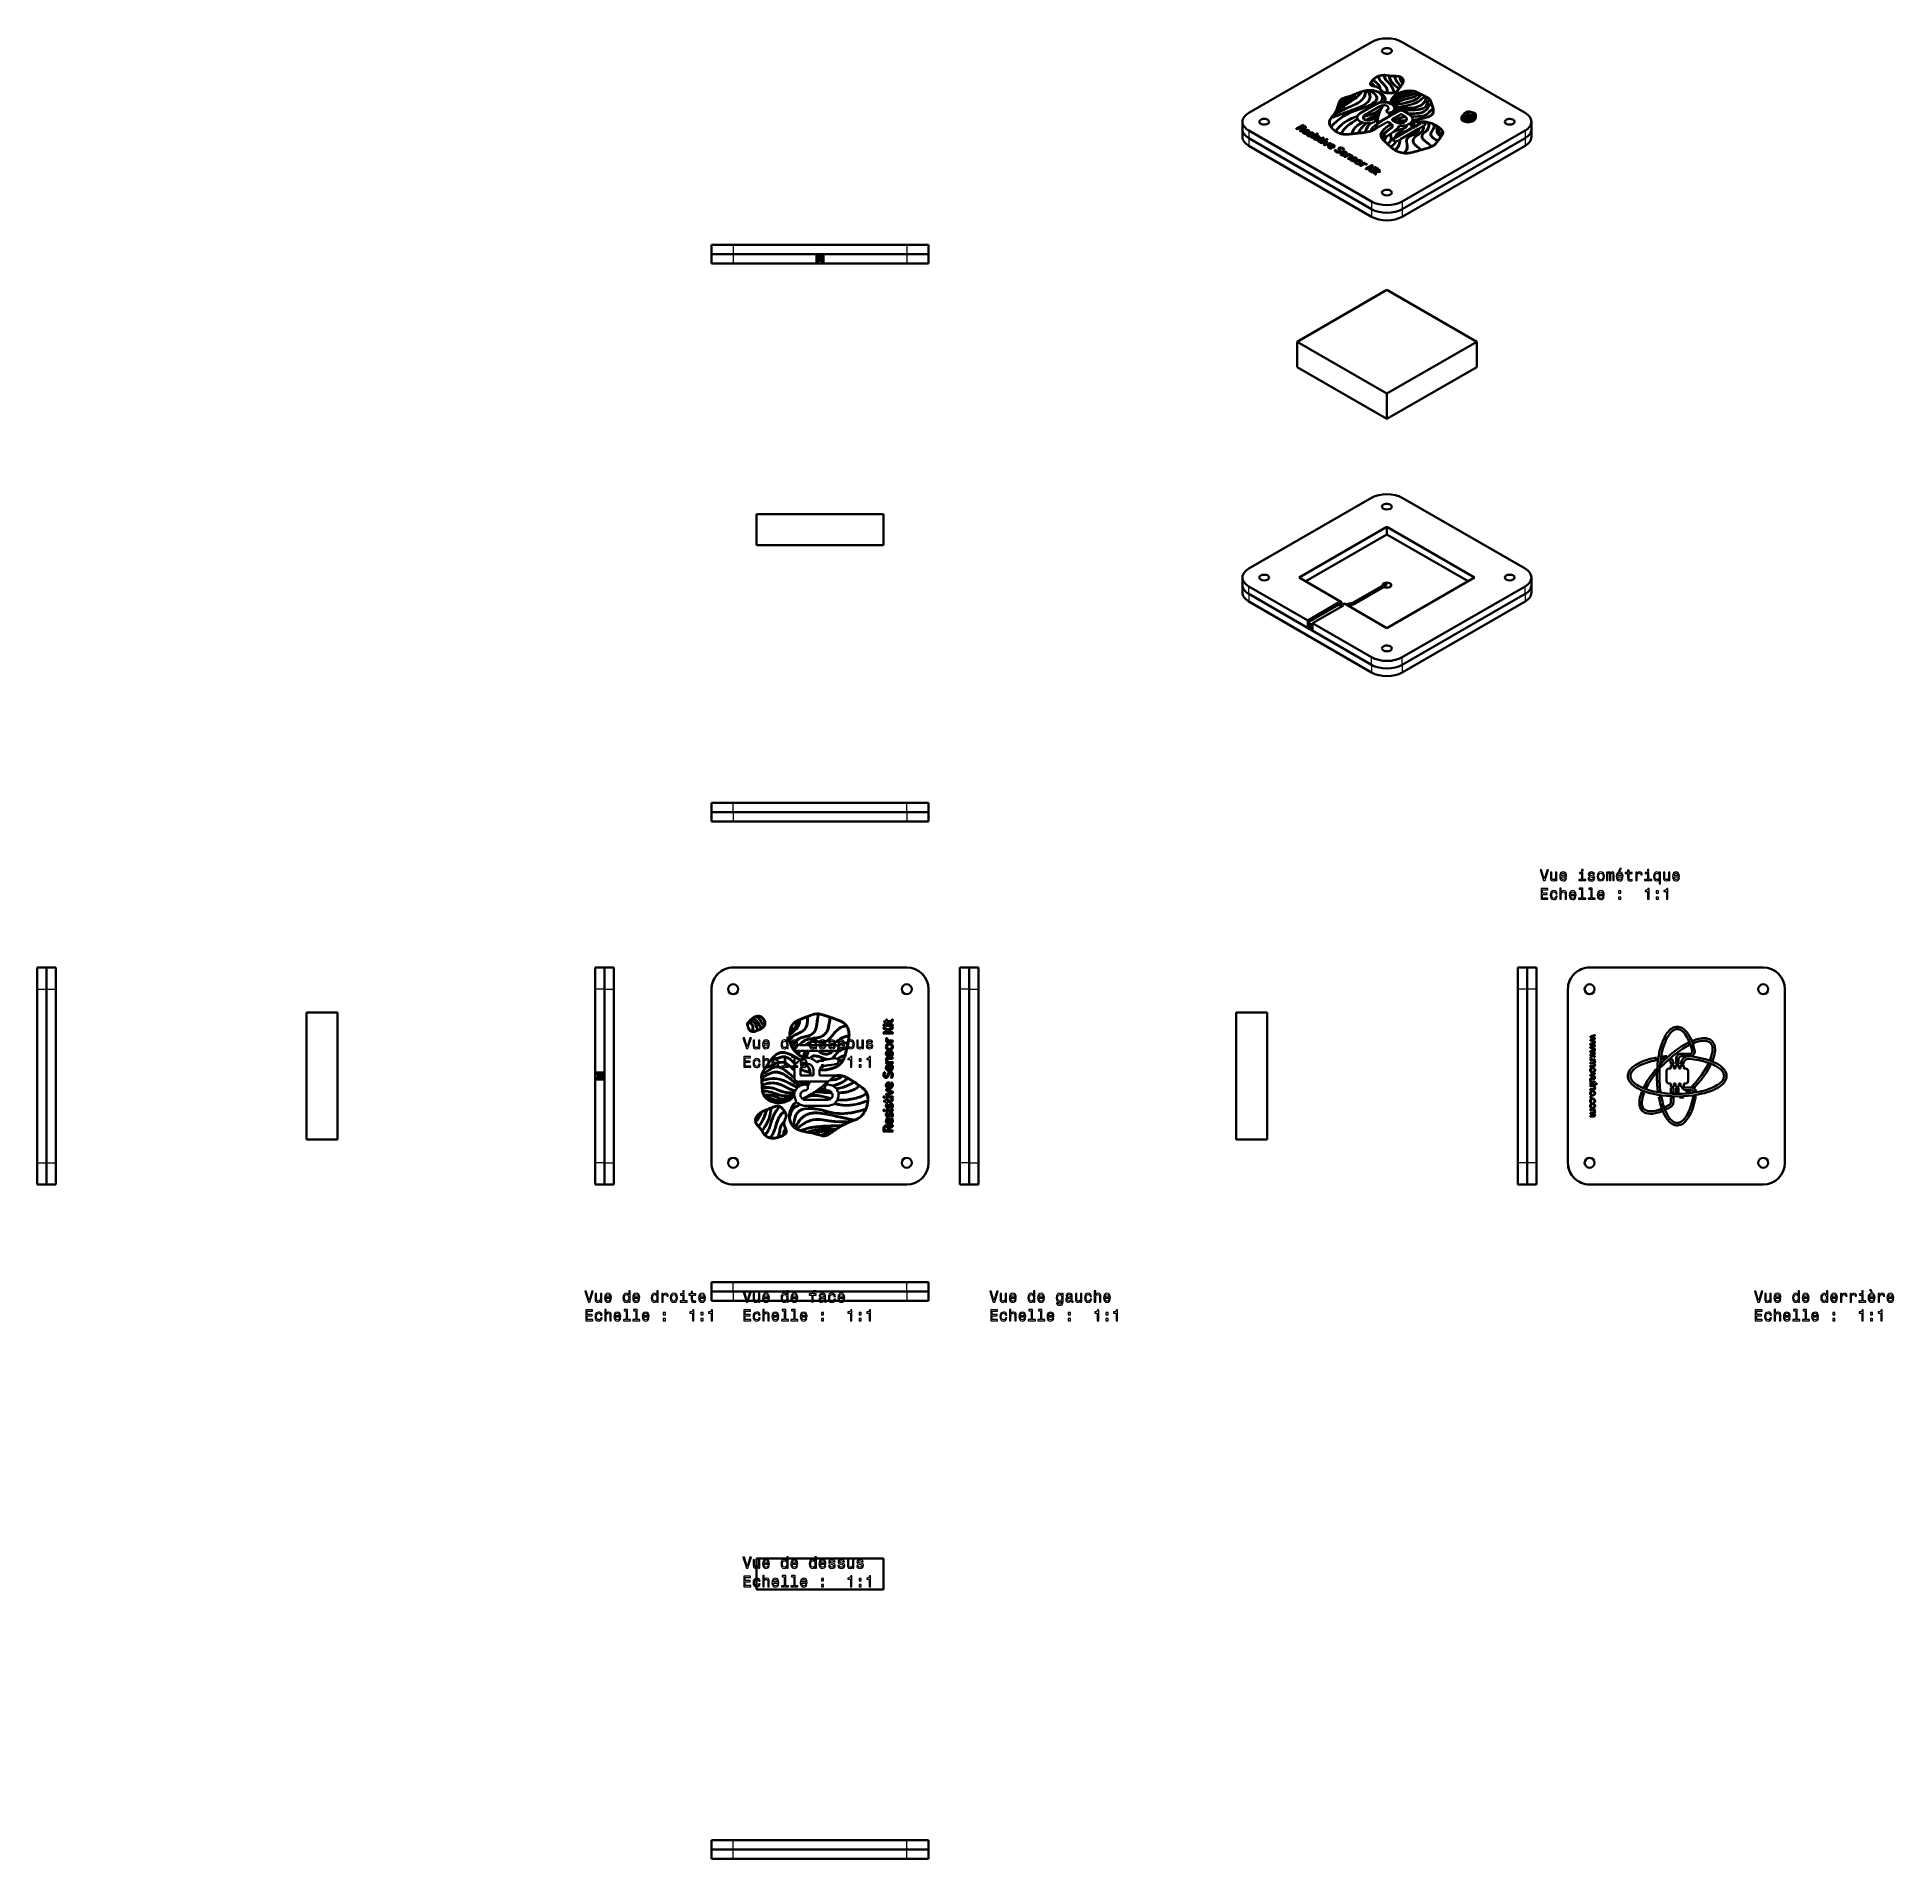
# Model space of a CAD drawing. Extents: x 342 to 941, y 168 to 756.
import ezdxf

# ---------------------------------------------------------------- set-up
doc = ezdxf.new("R2010")
doc.units = 0

msp = doc.modelspace()

# ---------------------------------------------------------------- linework, layer by layer
at = {"color": 7, "lineweight": 35}
for p, q in [((772.44, 754.05), (732.85, 731.19)), ((782.34, 754.05), (821.94, 731.19)), ((732.85, 725.48), (772.44, 702.61)), ((782.34, 702.61), (821.94, 725.48)), ((732.85, 723.03), (772.44, 700.16)), ((732.85, 723.03), (772.44, 700.16)), ((732.85, 720.58), (772.44, 697.71)), ((782.34, 700.16), (821.94, 723.03)), ((782.34, 700.16), (821.94, 723.03)), ((782.34, 697.71), (821.94, 720.58)), ((566.5, 688.66), (622.5, 688.66)), ((566.5, 685.66), (622.5, 685.66)), ((566.5, 685.66), (593.38, 685.66)), ((595.62, 685.66), (622.5, 685.66)), ((566.5, 682.66), (593.38, 682.66)), ((595.62, 682.66), (622.5, 682.66)), ((777.39, 674.1), (748.4, 657.37)), ((777.39, 674.1), (806.39, 657.37)), ((777.39, 640.63), (748.4, 657.37)), ((777.39, 640.63), (806.39, 657.37)), ((777.39, 632.46), (748.4, 649.2)), ((777.39, 632.46), (806.39, 649.2)), ((772.44, 607.03), (732.85, 584.17)), ((821.94, 584.17), (782.34, 607.03)), ((574, 601.75), (615, 601.75)), ((749.11, 581.31), (777.39, 597.64)), ((751.23, 580.09), (777.39, 595.19)), ((805.68, 581.31), (777.39, 597.64)), ((803.56, 580.09), (777.39, 595.19)), ((574, 591.75), (615, 591.75)), ((777.39, 564.98), (805.68, 581.31)), ((732.85, 578.45), (751.85, 567.48)), ((732.85, 576.01), (751.85, 565.03)), ((772.44, 553.14), (732.85, 576.01)), ((782.34, 555.59), (821.94, 578.45)), ((782.34, 553.14), (821.94, 576.01)), ((782.34, 553.14), (821.94, 576.01)), ((772.44, 550.69), (732.85, 573.56)), ((782.34, 550.69), (821.94, 573.56)), ((753.44, 566.56), (772.44, 555.59)), ((753.44, 564.12), (772.44, 553.14)), ((566.5, 508.6), (622.5, 508.6)), ((566.5, 505.6), (622.5, 505.6)), ((622.5, 505.6), (566.5, 505.6)), ((622.5, 502.6), (566.5, 502.6)), ((622.5, 455.5), (566.5, 455.5)), ((842.78, 455.5), (898.78, 455.5)), ((842.78, 455.5), (898.78, 455.5)), ((341.97, 392.5), (341.97, 448.5)), ((344.97, 392.5), (344.97, 448.5)), ((344.97, 392.5), (344.97, 448.5)), ((347.97, 392.5), (347.97, 448.5)), ((522.03, 421.62), (522.03, 448.5)), ((525.03, 421.62), (525.03, 448.5)), ((525.03, 448.5), (525.03, 392.5)), ((528.03, 448.5), (528.03, 392.5)), ((559.5, 392.5), (559.5, 448.5)), ((559.5, 448.5), (559.5, 392.5)), ((629.5, 392.5), (629.5, 448.5)), ((629.5, 392.5), (629.5, 448.5)), ((639.61, 448.5), (639.61, 392.5)), ((642.61, 448.5), (642.61, 392.5)), ((642.61, 448.5), (642.61, 392.5)), ((645.61, 448.5), (645.61, 392.5)), ((819.67, 448.5), (819.67, 392.5)), ((822.67, 392.5), (822.67, 448.5)), ((822.67, 448.5), (822.67, 392.5)), ((825.67, 392.5), (825.67, 448.5)), ((835.78, 421.62), (835.78, 448.5)), ((835.78, 448.5), (835.78, 392.5)), ((905.78, 448.5), (905.78, 392.5)), ((428.88, 441), (428.88, 400)), ((438.88, 441), (438.88, 400)), ((728.76, 400), (728.76, 441)), ((738.76, 400), (738.76, 441)), ((522.03, 392.5), (522.03, 419.38)), ((525.03, 392.5), (525.03, 419.38)), ((835.78, 392.5), (835.78, 419.38)), ((566.5, 385.5), (622.5, 385.5)), ((842.78, 385.5), (898.78, 385.5)), ((622.5, 354.03), (566.5, 354.03)), ((622.5, 351.03), (566.5, 351.03)), ((622.5, 351.03), (566.5, 351.03)), ((622.5, 348.03), (566.5, 348.03)), ((615, 264.88), (574, 264.88)), ((615, 254.88), (574, 254.88)), ((622.5, 173.97), (566.5, 173.97)), ((622.5, 170.97), (566.5, 170.97)), ((622.5, 170.97), (566.5, 170.97)), ((622.5, 167.97), (566.5, 167.97))]:
    msp.add_line(p, q, dxfattribs=at)
at = {"color": 7, "lineweight": 35, "ltscale": 0.002536}
msp.add_line((774.66, 742.97), (774.65, 742.87), dxfattribs=at)
at = {"color": 7, "lineweight": 35, "ltscale": 0.002603}
msp.add_line((774.76, 743.14), (774.66, 743.11), dxfattribs=at)
at = {"color": 7, "lineweight": 35, "ltscale": 0.006123}
for p, q in [((774.66, 743.11), (774.66, 742.86)), ((774.84, 742.87), (774.84, 742.63)), ((776.47, 743.43), (776.47, 743.18)), ((776.56, 743.42), (776.56, 743.18)), ((778.05, 743.25), (778.05, 743.01)), ((778.2, 743.12), (778.2, 742.87)), ((779.99, 743.02), (779.99, 742.77)), ((781.66, 742.91), (781.66, 742.66)), ((781.75, 742.87), (781.75, 742.63)), ((769.13, 737.94), (769.13, 737.69)), ((770.42, 738.29), (770.42, 738.04)), ((770.5, 738.42), (770.5, 738.17)), ((771.29, 738.41), (771.29, 738.16)), ((772.1, 740.89), (772.1, 740.64)), ((775.18, 739.11), (775.18, 738.87)), ((777.41, 738.32), (777.41, 738.07)), ((781.18, 739.02), (781.18, 738.78)), ((781.26, 739.13), (781.26, 738.89)), ((781.74, 739.77), (781.74, 739.52)), ((781.83, 739.9), (781.83, 739.65)), ((782.44, 740.82), (782.44, 740.58)), ((782.51, 740.99), (782.51, 740.74)), ((782.6, 741.5), (782.6, 741.25)), ((788.36, 737.16), (788.36, 736.92)), ((761.46, 733.1), (761.46, 732.85)), ((761.5, 733.22), (761.5, 732.98)), ((763.5, 735.93), (763.5, 735.68)), ((763.64, 736.1), (763.64, 735.85)), ((771.86, 736.34), (771.86, 736.09)), ((774.07, 735.96), (774.07, 735.72)), ((774.72, 730.9), (774.72, 730.66)), ((774.78, 731.08), (774.78, 730.84)), ((775.14, 734.64), (775.14, 734.4)), ((775.29, 734.67), (775.29, 734.42)), ((775.31, 732.36), (775.31, 732.11)), ((775.47, 732.68), (775.47, 732.44)), ((776.03, 733.65), (776.03, 733.4)), ((776.69, 734.79), (776.69, 734.54)), ((776.88, 734.77), (776.88, 734.53)), ((777.08, 734.76), (777.08, 734.51)), ((777.93, 732.82), (777.93, 732.58)), ((778.17, 731.01), (778.17, 730.77)), ((778.22, 730.89), (778.22, 730.65)), ((778.69, 735.06), (778.69, 734.82)), ((778.76, 735.32), (778.76, 735.07)), ((778.76, 735.31), (778.76, 735.07)), ((778.85, 734.21), (778.85, 733.96)), ((778.94, 734.15), (778.94, 733.9)), ((779.06, 734.06), (779.06, 733.81)), ((779.3, 733.88), (779.3, 733.64)), ((779.39, 733.78), (779.39, 733.53)), ((779.59, 733.56), (779.59, 733.32)), ((779.61, 733.53), (779.61, 733.28)), ((779.67, 733.42), (779.67, 733.18)), ((782.66, 732.01), (782.66, 731.76)), ((782.84, 731.9), (782.84, 731.66)), ((784.38, 731.02), (784.38, 730.77)), ((784.56, 730.91), (784.56, 730.67)), ((789.44, 736.62), (789.44, 736.38)), ((790.03, 736.33), (790.03, 736.08)), ((791.02, 735.6), (791.02, 735.36)), ((791.14, 735.72), (791.14, 735.47)), ((792.26, 731.84), (792.26, 731.59)), ((749.49, 726.54), (749.49, 726.29)), ((749.69, 726.13), (749.69, 725.88)), ((750.85, 726.51), (750.85, 726.26)), ((752.54, 724.8), (752.54, 724.55)), ((758.93, 728.17), (758.93, 727.93)), ((759.39, 726.79), (759.39, 726.54)), ((759.48, 726.65), (759.48, 726.4)), ((767.82, 730), (767.82, 729.75)), ((769.74, 729.81), (769.74, 729.56)), ((770.75, 729), (770.75, 728.76)), ((770.96, 728.97), (770.96, 728.72)), ((771.79, 729.01), (771.79, 728.77)), ((773.1, 729.34), (773.1, 729.1)), ((773.86, 728.96), (773.86, 728.71)), ((774.22, 727.46), (774.22, 727.21)), ((774.22, 727.41), (774.22, 727.17)), ((774.23, 727.84), (774.23, 727.6)), ((774.23, 727.61), (774.23, 727.37)), ((774.29, 729.02), (774.29, 728.77)), ((774.3, 729.16), (774.3, 728.92)), ((774.41, 728.29), (774.41, 728.04)), ((774.42, 728.06), (774.42, 727.82)), ((774.42, 728.05), (774.42, 727.8)), ((774.52, 730.25), (774.52, 730.01)), ((777.96, 725.82), (777.96, 725.57)), ((778.45, 730.38), (778.45, 730.13)), ((778.59, 730.46), (778.59, 730.21)), ((778.92, 726.55), (778.92, 726.31)), ((779.13, 729.12), (779.13, 728.88)), ((779.22, 727.06), (779.22, 726.82)), ((781.24, 726.93), (781.24, 726.68)), ((781.27, 728.1), (781.27, 727.85)), ((782.47, 728.16), (782.47, 727.91)), ((783.36, 728.58), (783.36, 728.33)), ((783.51, 728.7), (783.51, 728.45)), ((783.61, 726.98), (783.61, 726.74)), ((783.69, 727.28), (783.69, 727.04)), ((783.76, 729.06), (783.76, 728.82)), ((785.48, 730.05), (785.48, 729.81)), ((785.56, 726.45), (785.56, 726.2)), ((785.73, 726.55), (785.73, 726.3)), ((786.28, 726.86), (786.28, 726.61)), ((786.46, 726.96), (786.46, 726.72)), ((787.51, 728.3), (787.51, 728.05)), ((787.7, 726.13), (787.7, 725.88)), ((788.67, 728.32), (788.67, 728.08)), ((788.78, 728.15), (788.78, 727.9)), ((789.11, 726.6), (789.11, 726.36)), ((789.25, 727.03), (789.25, 726.78)), ((790.74, 728.06), (790.74, 727.81)), ((790.84, 727.09), (790.84, 726.84)), ((792.47, 727.61), (792.47, 727.36)), ((792.55, 727.42), (792.55, 727.18)), ((793.49, 726.4), (793.49, 726.15)), ((793.52, 727.06), (793.52, 726.81)), ((793.64, 726.82), (793.64, 726.58)), ((794.22, 725.43), (794.22, 725.18)), ((794.29, 726.36), (794.29, 726.12)), ((795.33, 724.84), (795.33, 724.59)), ((801.44, 729.64), (801.44, 729.4)), ((801.59, 729.36), (801.59, 729.12)), ((801.66, 729.05), (801.66, 728.8)), ((801.72, 728.95), (801.72, 728.7)), ((801.81, 730.37), (801.81, 730.12)), ((805.84, 729.64), (805.84, 729.4)), ((805.87, 729.8), (805.87, 729.56)), ((805.88, 730.02), (805.88, 729.77)), ((806.06, 730.4), (806.06, 730.16)), ((751.67, 724.31), (751.67, 724.07)), ((752.67, 724.02), (752.67, 723.78)), ((752.76, 724.55), (752.76, 724.31)), ((754.56, 723.63), (754.56, 723.38)), ((754.7, 722.85), (754.7, 722.61)), ((754.78, 723.38), (754.78, 723.14)), ((755.61, 722.12), (755.61, 721.87)), ((756.41, 723.01), (756.41, 722.76)), ((756.69, 722.85), (756.69, 722.6)), ((758.93, 721.48), (758.93, 721.23)), ((760.82, 719.18), (760.82, 718.94)), ((760.98, 719.11), (760.98, 718.87)), ((761.94, 719.89), (761.94, 719.64)), ((762.06, 718.87), (762.06, 718.62)), ((762.15, 719.57), (762.15, 719.33)), ((763.21, 719.83), (763.21, 719.58)), ((775.56, 724.1), (775.56, 723.85)), ((775.78, 723.26), (775.78, 723.01)), ((775.85, 723.12), (775.85, 722.88)), ((776.47, 724.68), (776.47, 724.43)), ((776.49, 724), (776.49, 723.75)), ((777.19, 723.8), (777.19, 723.56)), ((778.48, 724.39), (778.48, 724.14)), ((778.65, 723.03), (778.65, 722.79)), ((780.07, 723.27), (780.07, 723.03)), ((780.15, 722.06), (780.15, 721.81)), ((780.26, 723.38), (780.26, 723.14)), ((781.52, 722.56), (781.52, 722.32)), ((783.83, 722.07), (783.83, 721.83)), ((783.87, 720.32), (783.87, 720.08)), ((791.63, 724.35), (791.63, 724.11)), ((793.68, 722.14), (793.68, 721.9)), ((794.77, 723.6), (794.77, 723.36)), ((794.85, 723.71), (794.85, 723.47)), ((795.21, 724.35), (795.21, 724.11)), ((795.26, 724.46), (795.26, 724.21)), ((795.3, 724.62), (795.3, 724.37)), ((761.27, 718.75), (761.27, 718.5)), ((764.17, 718.2), (764.17, 717.96)), ((765.62, 716.26), (765.62, 716.02)), ((766.07, 717.49), (766.07, 717.24)), ((766.48, 716.75), (766.48, 716.5)), ((766.62, 715.97), (766.62, 715.73)), ((766.7, 716.5), (766.7, 716.26)), ((767.41, 715.8), (767.41, 715.56)), ((767.47, 715.31), (767.47, 715.07)), ((771.99, 713.69), (771.99, 713.45)), ((773.55, 712.01), (773.55, 711.76)), ((773.72, 711.66), (773.72, 711.42)), ((774.27, 712.42), (774.27, 712.18)), ((774.51, 712.56), (774.51, 712.31)), ((774.8, 712.39), (774.8, 712.15))]:
    msp.add_line(p, q, dxfattribs=at)
at = {"color": 7, "lineweight": 35, "ltscale": 0.004955}
msp.add_line((774.66, 742.97), (774.66, 742.77), dxfattribs=at)
at = {"color": 7, "lineweight": 35, "ltscale": 0.002602}
msp.add_line((774.76, 742.9), (774.66, 742.86), dxfattribs=at)
at = {"color": 7, "lineweight": 35, "ltscale": 0.006125}
for p, q in [((774.76, 743.14), (774.76, 742.9)), ((776.61, 743.3), (776.61, 743.05)), ((781.58, 742.81), (781.58, 742.57)), ((772.19, 740.52), (772.19, 740.28)), ((773.14, 742.03), (773.14, 741.79)), ((774.98, 739.43), (774.98, 739.18)), ((781.76, 742.62), (781.76, 742.37)), ((775.54, 734.72), (775.54, 734.47)), ((775.94, 736.05), (775.94, 735.8)), ((776.79, 735.35), (776.79, 735.11)), ((777.82, 732.5), (777.82, 732.25)), ((778.1, 731.28), (778.1, 731.03)), ((778.66, 734.31), (778.66, 734.06)), ((778.74, 735.26), (778.74, 735.02)), ((778.84, 734.51), (778.84, 734.26)), ((780.88, 731.78), (780.88, 731.53)), ((781.12, 731.92), (781.12, 731.68)), ((750.58, 725.06), (750.58, 724.82)), ((751.99, 725.23), (751.99, 724.99)), ((759.96, 730.36), (759.96, 730.11)), ((767.86, 730.14), (767.86, 729.89)), ((768.07, 730.56), (768.07, 730.31)), ((769.84, 729.49), (769.84, 729.24)), ((772.85, 729.35), (772.85, 729.11)), ((774.48, 730.09), (774.48, 729.84)), ((777.24, 725.26), (777.24, 725.02)), ((783.33, 725.16), (783.33, 724.91)), ((783.56, 725.29), (783.56, 725.05)), ((783.8, 729.29), (783.8, 729.04)), ((785.53, 729.94), (785.53, 729.7)), ((787.58, 727.61), (787.58, 727.36)), ((787.74, 727.7), (787.74, 727.46)), ((788.6, 728.13), (788.6, 727.88)), ((792.51, 726.83), (792.51, 726.59)), ((793.64, 725.49), (793.64, 725.24)), ((801.47, 729.72), (801.47, 729.48)), ((805.87, 729.78), (805.87, 729.54)), ((751.75, 724.32), (751.75, 724.08)), ((751.91, 724.25), (751.91, 724.01)), ((753.7, 723.15), (753.7, 722.9)), ((753.77, 723.15), (753.77, 722.91)), ((753.93, 723.09), (753.93, 722.84)), ((755.45, 722.46), (755.45, 722.22)), ((756.16, 722.88), (756.16, 722.63)), ((758, 722.11), (758, 721.86)), ((758.76, 720.34), (758.76, 720.09)), ((760.18, 720.5), (760.18, 720.26)), ((760.7, 719.17), (760.7, 718.92)), ((778.66, 724.24), (778.66, 723.99)), ((785.92, 722.14), (785.92, 721.9)), ((788.79, 723.55), (788.79, 723.31)), ((793.76, 722.25), (793.76, 722)), ((795.29, 724.62), (795.29, 724.37)), ((762.75, 718.03), (762.75, 717.79)), ((765.69, 716.27), (765.69, 716.03)), ((765.85, 716.2), (765.85, 715.96)), ((765.88, 717.21), (765.88, 716.97)), ((768.98, 715.35), (768.98, 715.1)), ((772.06, 713.36), (772.06, 713.12)), ((772.31, 713.51), (772.31, 713.26)), ((571.23, 167.97), (571.48, 167.97))]:
    msp.add_line(p, q, dxfattribs=at)
at = {"color": 7, "lineweight": 35, "ltscale": 0.002068}
msp.add_line((774.84, 742.93), (774.76, 742.9), dxfattribs=at)
at = {"color": 7, "lineweight": 35, "ltscale": 0.00022489}
msp.add_line((774.85, 743.05), (774.86, 743.05), dxfattribs=at)
at = {"color": 7, "lineweight": 35, "ltscale": 0.000369266}
msp.add_line((776.42, 743.31), (776.42, 743.3), dxfattribs=at)
at = {"color": 7, "lineweight": 35, "ltscale": 0.000520325}
msp.add_line((776.42, 743.31), (776.42, 743.29), dxfattribs=at)
at = {"color": 7, "lineweight": 35, "ltscale": 0.00125}
for p, q in [((776.47, 743.18), (776.42, 743.18)), ((593.38, 685.66), (593.42, 685.66)), ((595.62, 685.66), (595.58, 685.66)), ((525.03, 421.62), (525.03, 421.57)), ((525.03, 419.38), (525.03, 419.42))]:
    msp.add_line(p, q, dxfattribs=at)
at = {"color": 7, "lineweight": 35, "ltscale": 0.002353}
for p, q in [((776.56, 743.42), (776.47, 743.43)), ((776.56, 743.18), (776.47, 743.18)), ((576.61, 401.43), (576.67, 401.36))]:
    msp.add_line(p, q, dxfattribs=at)
at = {"color": 7, "lineweight": 35, "ltscale": 0.002502}
msp.add_line((776.66, 743.42), (776.56, 743.42), dxfattribs=at)
at = {"color": 7, "lineweight": 35, "ltscale": 0.001122}
msp.add_line((776.61, 743.18), (776.56, 743.18), dxfattribs=at)
at = {"color": 7, "lineweight": 35, "ltscale": 0.001061}
msp.add_line((776.61, 743.31), (776.65, 743.31), dxfattribs=at)
at = {"color": 7, "lineweight": 35, "ltscale": 0.000402835}
msp.add_line((776.61, 743.3), (776.61, 743.31), dxfattribs=at)
at = {"color": 7, "lineweight": 35, "ltscale": 0.002731}
msp.add_line((776.66, 743.42), (776.66, 743.31), dxfattribs=at)
at = {"color": 7, "lineweight": 35, "ltscale": 0.007199}
msp.add_line((777.72, 743.19), (778, 743.14), dxfattribs=at)
at = {"color": 7, "lineweight": 35, "ltscale": 0.007125}
msp.add_line((778.05, 743.25), (777.77, 743.29), dxfattribs=at)
at = {"color": 7, "lineweight": 13, "ltscale": 0.002815}
msp.add_line((777.77, 743.29), (777.77, 743.18), dxfattribs=at)
at = {"color": 7, "lineweight": 35, "ltscale": 6.13396e-05}
msp.add_line((778, 743.14), (778, 743.14), dxfattribs=at)
at = {"color": 7, "lineweight": 35, "ltscale": 0.000542939}
msp.add_line((778.05, 743.01), (778.03, 743.01), dxfattribs=at)
at = {"color": 7, "lineweight": 35, "ltscale": 0.002397}
for p, q in [((778.14, 743.24), (778.05, 743.25)), ((778.14, 742.99), (778.05, 743.01))]:
    msp.add_line(p, q, dxfattribs=at)
at = {"color": 7, "lineweight": 13, "ltscale": 0.006123}
for p, q in [((778.14, 743.24), (778.14, 742.99)), ((779.91, 743.13), (779.91, 742.88)), ((765.7, 736.76), (765.7, 736.52)), ((767.29, 737.37), (767.29, 737.12)), ((770.59, 738.43), (770.59, 738.19)), ((772.65, 741.74), (772.65, 741.49)), ((781.73, 739.76), (781.73, 739.51)), ((782.42, 740.79), (782.42, 740.54)), ((782.52, 741.01), (782.52, 740.77)), ((782.65, 742.08), (782.65, 741.84)), ((760.89, 731.83), (760.89, 731.58)), ((760.95, 731.94), (760.95, 731.7)), ((761.66, 733.81), (761.66, 733.57)), ((761.83, 734.43), (761.83, 734.19)), ((761.86, 734.52), (761.86, 734.28)), ((774.02, 734.21), (774.02, 733.97)), ((774.04, 735.71), (774.04, 735.46)), ((778.72, 735.2), (778.72, 734.95)), ((781.3, 732.02), (781.3, 731.78)), ((781.98, 732.18), (781.98, 731.93)), ((782.65, 732.01), (782.65, 731.77)), ((790.63, 733.15), (790.63, 732.9)), ((802.3, 730.98), (802.3, 730.74)), ((749.92, 726.29), (749.92, 726.05)), ((750.12, 727.24), (750.12, 726.99)), ((750.31, 727.24), (750.31, 726.99)), ((750.69, 726.3), (750.69, 726.06)), ((750.8, 724.76), (750.8, 724.52)), ((750.88, 726.91), (750.88, 726.66)), ((751.11, 726.76), (751.11, 726.52)), ((752.07, 725.57), (752.07, 725.33)), ((758.77, 728.51), (758.77, 728.27)), ((759.38, 729.63), (759.38, 729.38)), ((759.48, 726.64), (759.48, 726.4)), ((759.66, 729.98), (759.66, 729.73)), ((770.17, 729.2), (770.17, 728.96)), ((772.28, 729.2), (772.28, 728.96)), ((773.64, 729.2), (773.64, 728.95)), ((774.18, 727.1), (774.18, 726.85)), ((774.19, 727.16), (774.19, 726.92)), ((774.23, 727.67), (774.23, 727.43)), ((774.24, 728.53), (774.24, 728.28)), ((774.31, 729.21), (774.31, 728.97)), ((776.77, 724.91), (776.77, 724.66)), ((777.89, 725.78), (777.89, 725.54)), ((778.26, 726.04), (778.26, 725.8)), ((780.19, 728.44), (780.19, 728.19)), ((783.58, 726.85), (783.58, 726.61)), ((787.44, 728.41), (787.44, 728.16)), ((789.6, 728), (789.6, 727.76)), ((793.47, 725.93), (793.47, 725.69)), ((794.18, 726.04), (794.18, 725.79)), ((794.24, 725.25), (794.24, 725)), ((794.39, 726.47), (794.39, 726.23)), ((801.85, 730.43), (801.85, 730.18)), ((806.06, 730.67), (806.06, 730.43)), ((806.06, 730.28), (806.06, 730.03)), ((751.97, 724.13), (751.97, 723.88)), ((752.15, 723.97), (752.15, 723.72)), ((752.61, 723.94), (752.61, 723.69)), ((752.76, 724.54), (752.76, 724.29)), ((753.99, 722.96), (753.99, 722.71)), ((754.18, 722.8), (754.18, 722.56)), ((754.22, 724.17), (754.22, 723.93)), ((756.3, 723.07), (756.3, 722.83)), ((756.74, 723.2), (756.74, 722.96)), ((757.27, 722.42), (757.27, 722.17)), ((757.65, 721.13), (757.65, 720.88)), ((757.81, 722.09), (757.81, 721.84)), ((758.99, 720.04), (758.99, 719.79)), ((760.26, 720.84), (760.26, 720.6)), ((762.06, 718.86), (762.06, 718.62)), ((762.15, 719.57), (762.15, 719.33)), ((762.34, 719.19), (762.34, 718.94)), ((775.86, 723.11), (775.86, 722.86)), ((778.72, 723.89), (778.72, 723.65)), ((783.96, 721.07), (783.96, 720.82)), ((793.34, 721.69), (793.34, 721.45)), ((793.49, 721.89), (793.49, 721.65)), ((793.66, 722.12), (793.66, 721.88)), ((761.94, 718.71), (761.94, 718.46)), ((762.7, 718.52), (762.7, 718.28)), ((762.97, 717.74), (762.97, 717.49)), ((764.25, 718.54), (764.25, 718.3)), ((765.65, 716.98), (765.65, 716.74)), ((765.91, 716.08), (765.91, 715.83)), ((766.1, 715.92), (766.1, 715.67)), ((766.7, 716.49), (766.7, 716.24)), ((767.68, 715.02), (767.68, 714.77)), ((770.02, 715.05), (770.02, 714.81)), ((772.49, 714.32), (772.49, 714.07)), ((773.64, 712.96), (773.64, 712.72)), ((774.41, 712.62), (774.41, 712.37)), ((774.85, 712.75), (774.85, 712.5))]:
    msp.add_line(p, q, dxfattribs=at)
at = {"color": 7, "lineweight": 35, "ltscale": 0.00142}
for p, q in [((778.2, 742.98), (778.14, 742.99)), ((601.86, 420.59), (601.8, 420.6))]:
    msp.add_line(p, q, dxfattribs=at)
at = {"color": 7, "lineweight": 35, "ltscale": 0.00625}
msp.add_line((778.2, 743.12), (778.45, 743.09), dxfattribs=at)
at = {"color": 7, "lineweight": 13, "ltscale": 0.002756}
msp.add_line((778.48, 743.19), (778.48, 743.08), dxfattribs=at)
at = {"color": 7, "lineweight": 35, "ltscale": 0.003547}
msp.add_line((779.65, 743.03), (779.8, 743.02), dxfattribs=at)
at = {"color": 7, "lineweight": 35, "ltscale": 0.00624}
msp.add_line((779.91, 743.13), (779.66, 743.13), dxfattribs=at)
at = {"color": 7, "lineweight": 35, "ltscale": 0.002386}
msp.add_line((779.91, 742.88), (779.82, 742.89), dxfattribs=at)
at = {"color": 7, "lineweight": 35, "ltscale": 0.001858}
msp.add_line((779.99, 742.88), (779.91, 742.88), dxfattribs=at)
at = {"color": 7, "lineweight": 13, "ltscale": 0.002722}
for p, q in [((780.39, 743.11), (780.39, 743)), ((786.09, 730.06), (786.09, 729.95))]:
    msp.add_line(p, q, dxfattribs=at)
at = {"color": 7, "lineweight": 35, "ltscale": 0.000318613}
msp.add_line((781.56, 742.82), (781.58, 742.81), dxfattribs=at)
at = {"color": 7, "lineweight": 35, "ltscale": 0.002454}
for p, q in [((781.75, 742.87), (781.66, 742.91)), ((781.75, 742.63), (781.66, 742.66))]:
    msp.add_line(p, q, dxfattribs=at)
at = {"color": 7, "lineweight": 35, "ltscale": 0.002705}
msp.add_line((781.76, 742.62), (781.76, 742.73), dxfattribs=at)
at = {"color": 7, "lineweight": 35, "ltscale": 0.000134589}
msp.add_line((782.03, 742.74), (782.02, 742.74), dxfattribs=at)
at = {"color": 7, "lineweight": 13, "ltscale": 0.004074}
msp.add_line((782.02, 742.74), (782.02, 742.58), dxfattribs=at)
at = {"color": 7, "lineweight": 35, "ltscale": 0.002301}
msp.add_line((782.11, 742.69), (782.03, 742.74), dxfattribs=at)
at = {"color": 7, "lineweight": 35, "ltscale": 0.004082}
for p, q in [((782.03, 742.74), (782.03, 742.58)), ((787.34, 728.4), (787.34, 728.24))]:
    msp.add_line(p, q, dxfattribs=at)
at = {"color": 7, "lineweight": 35, "ltscale": 0.004272}
msp.add_line((765.86, 736.82), (765.7, 736.76), dxfattribs=at)
at = {"color": 7, "lineweight": 13, "ltscale": 0.003543}
msp.add_line((765.86, 736.82), (765.86, 736.68), dxfattribs=at)
at = {"color": 7, "lineweight": 35, "ltscale": 0.005856}
msp.add_line((767.16, 737.19), (767.16, 736.95), dxfattribs=at)
at = {"color": 7, "lineweight": 35, "ltscale": 0.003481}
msp.add_line((767.29, 737.12), (767.16, 737.07), dxfattribs=at)
at = {"color": 7, "lineweight": 35, "ltscale": 0.004406}
msp.add_line((767.45, 737.43), (767.29, 737.37), dxfattribs=at)
at = {"color": 7, "lineweight": 35, "ltscale": 0.001314}
msp.add_line((767.34, 737.14), (767.29, 737.12), dxfattribs=at)
at = {"color": 7, "lineweight": 13, "ltscale": 0.004175}
msp.add_line((767.45, 737.43), (767.45, 737.27), dxfattribs=at)
at = {"color": 7, "lineweight": 35, "ltscale": 0.001651}
for p, q in [((767.5, 737.32), (767.56, 737.35)), ((774.19, 727.16), (774.18, 727.1)), ((774.19, 726.92), (774.18, 726.85))]:
    msp.add_line(p, q, dxfattribs=at)
at = {"color": 7, "lineweight": 35, "ltscale": 0.001975}
msp.add_line((769.2, 737.85), (769.13, 737.82), dxfattribs=at)
at = {"color": 7, "lineweight": 35, "ltscale": 0.00362}
msp.add_line((769.34, 738.14), (769.2, 738.09), dxfattribs=at)
at = {"color": 7, "lineweight": 13, "ltscale": 0.006125}
for p, q in [((769.2, 738.09), (769.2, 737.85)), ((761.68, 733.89), (761.68, 733.65)), ((768.81, 731.21), (768.81, 730.96)), ((777.49, 732.21), (777.49, 731.97)), ((791.8, 734.43), (791.8, 734.18)), ((792.08, 731.01), (792.08, 730.76)), ((805.93, 731), (805.93, 730.75)), ((750.52, 725.55), (750.52, 725.31)), ((751.22, 726.65), (751.22, 726.4)), ((759.45, 729.72), (759.45, 729.48)), ((779.24, 728.98), (779.24, 728.74)), ((783.17, 728.44), (783.17, 728.19)), ((785.63, 729.74), (785.63, 729.5)), ((788.26, 728), (788.26, 727.76)), ((788.64, 728.43), (788.64, 728.19)), ((795.33, 724.81), (795.33, 724.57)), ((752.94, 724.25), (752.94, 724.01)), ((753.52, 724.73), (753.52, 724.49)), ((754.64, 722.77), (754.64, 722.52)), ((754.78, 723.37), (754.78, 723.12)), ((754.96, 723.09), (754.96, 722.84)), ((755.55, 723.56), (755.55, 723.32)), ((758.71, 720.82), (758.71, 720.58)), ((775.39, 724.35), (775.39, 724.1)), ((777.12, 723.58), (777.12, 723.33)), ((778.75, 723.77), (778.75, 723.52)), ((779.57, 722.98), (779.57, 722.74)), ((765.08, 717.9), (765.08, 717.66)), ((766.55, 715.89), (766.55, 715.64)), ((766.88, 716.2), (766.88, 715.96)), ((767.47, 716.68), (767.47, 716.44)), ((769.02, 715.79), (769.02, 715.54))]:
    msp.add_line(p, q, dxfattribs=at)
at = {"color": 7, "lineweight": 35, "ltscale": 0.002476}
msp.add_line((769.3, 737.88), (769.2, 737.85), dxfattribs=at)
at = {"color": 7, "lineweight": 35, "ltscale": 0.004947}
msp.add_line((769.34, 738.14), (769.34, 737.94), dxfattribs=at)
at = {"color": 7, "lineweight": 35, "ltscale": 0.000607146}
msp.add_line((769.41, 738.03), (769.43, 738.04), dxfattribs=at)
at = {"color": 7, "lineweight": 35, "ltscale": 0.001861}
msp.add_line((770.5, 738.17), (770.42, 738.16), dxfattribs=at)
at = {"color": 7, "lineweight": 35, "ltscale": 0.002431}
for p, q in [((770.59, 738.43), (770.5, 738.42)), ((770.59, 738.19), (770.5, 738.17))]:
    msp.add_line(p, q, dxfattribs=at)
at = {"color": 7, "lineweight": 35, "ltscale": 0.000361981}
msp.add_line((770.61, 738.19), (770.59, 738.19), dxfattribs=at)
at = {"color": 7, "lineweight": 35, "ltscale": 0.000809253}
msp.add_line((770.61, 738.33), (770.65, 738.33), dxfattribs=at)
at = {"color": 7, "lineweight": 35, "ltscale": 0.002445}
msp.add_line((771.17, 738.51), (771.07, 738.5), dxfattribs=at)
at = {"color": 7, "lineweight": 35, "ltscale": 0.002766}
for p, q in [((771.07, 738.5), (771.07, 738.39)), ((768.04, 724.67), (768.04, 724.56)), ((770.87, 714.69), (770.87, 714.58)), ((782.76, 718.28), (782.76, 718.16))]:
    msp.add_line(p, q, dxfattribs=at)
at = {"color": 7, "lineweight": 35, "ltscale": 0.005756}
for p, q in [((771.17, 738.51), (771.17, 738.28)), ((776.41, 722.39), (776.41, 722.16))]:
    msp.add_line(p, q, dxfattribs=at)
at = {"color": 7, "lineweight": 35, "ltscale": 0.002929}
msp.add_line((771.29, 738.27), (771.17, 738.26), dxfattribs=at)
at = {"color": 7, "lineweight": 35, "ltscale": 0.000335294}
msp.add_line((771.76, 738.43), (771.77, 738.42), dxfattribs=at)
at = {"color": 7, "lineweight": 35, "ltscale": 0.002064}
msp.add_line((771.77, 738.42), (771.85, 738.43), dxfattribs=at)
at = {"color": 7, "lineweight": 35, "ltscale": 0.001236}
msp.add_line((771.86, 738.54), (771.81, 738.54), dxfattribs=at)
at = {"color": 7, "lineweight": 13, "ltscale": 0.002884}
msp.add_line((771.81, 738.54), (771.81, 738.43), dxfattribs=at)
at = {"color": 7, "lineweight": 35, "ltscale": 0.000126795}
msp.add_line((771.86, 738.54), (771.86, 738.54), dxfattribs=at)
at = {"color": 7, "lineweight": 35, "ltscale": 0.001312}
msp.add_line((771.91, 738.54), (771.86, 738.54), dxfattribs=at)
at = {"color": 7, "lineweight": 35, "ltscale": 0.002858}
msp.add_line((771.86, 738.54), (771.86, 738.42), dxfattribs=at)
at = {"color": 7, "lineweight": 35, "ltscale": 0.002867}
msp.add_line((771.86, 738.54), (771.86, 738.43), dxfattribs=at)
at = {"color": 7, "lineweight": 35, "ltscale": 0.00387}
msp.add_line((771.91, 738.54), (771.91, 738.39), dxfattribs=at)
at = {"color": 7, "lineweight": 35, "ltscale": 0.001481}
msp.add_line((772.1, 738.29), (772.04, 738.29), dxfattribs=at)
at = {"color": 7, "lineweight": 35, "ltscale": 0.004817}
for p, q in [((772.2, 741.06), (772.1, 740.89)), ((772.2, 740.81), (772.1, 740.64))]:
    msp.add_line(p, q, dxfattribs=at)
at = {"color": 7, "lineweight": 35, "ltscale": 0.004285}
msp.add_line((772.1, 738.42), (772.1, 738.25), dxfattribs=at)
at = {"color": 7, "lineweight": 13, "ltscale": 0.005424}
msp.add_line((772.25, 740.33), (772.25, 740.11), dxfattribs=at)
at = {"color": 7, "lineweight": 35, "ltscale": 0.002943}
msp.add_line((772.31, 740.92), (772.37, 741.02), dxfattribs=at)
at = {"color": 7, "lineweight": 35, "ltscale": 0.004156}
msp.add_line((772.31, 740.92), (772.31, 740.75), dxfattribs=at)
at = {"color": 7, "lineweight": 35, "ltscale": 0.002422}
msp.add_line((772.99, 742.1), (772.92, 742.03), dxfattribs=at)
at = {"color": 7, "lineweight": 35, "ltscale": 0.00567}
msp.add_line((772.92, 742.03), (772.92, 741.8), dxfattribs=at)
at = {"color": 7, "lineweight": 35, "ltscale": 0.005653}
msp.add_line((772.92, 742.03), (772.92, 741.8), dxfattribs=at)
at = {"color": 7, "lineweight": 35, "ltscale": 0.004837}
msp.add_line((773.15, 739.87), (772.96, 739.92), dxfattribs=at)
at = {"color": 7, "lineweight": 13, "ltscale": 0.003032}
msp.add_line((772.96, 739.92), (772.96, 739.8), dxfattribs=at)
at = {"color": 7, "lineweight": 13, "ltscale": 0.005486}
msp.add_line((772.99, 742.1), (772.99, 741.88), dxfattribs=at)
at = {"color": 7, "lineweight": 35, "ltscale": 0.003891}
msp.add_line((773.14, 741.99), (773.03, 741.88), dxfattribs=at)
at = {"color": 7, "lineweight": 35, "ltscale": 0.000257982}
msp.add_line((773.14, 742.03), (773.15, 742.04), dxfattribs=at)
at = {"color": 7, "lineweight": 35, "ltscale": 0.003027}
msp.add_line((773.15, 739.87), (773.15, 739.75), dxfattribs=at)
at = {"color": 7, "lineweight": 35, "ltscale": 0.007605}
msp.add_line((773.22, 739.73), (773.52, 739.66), dxfattribs=at)
at = {"color": 7, "lineweight": 35, "ltscale": 0.005743}
msp.add_line((773.59, 739.76), (773.37, 739.82), dxfattribs=at)
at = {"color": 7, "lineweight": 35, "ltscale": 0.002934}
msp.add_line((773.37, 739.82), (773.37, 739.7), dxfattribs=at)
at = {"color": 7, "lineweight": 35, "ltscale": 0.002917}
for p, q in [((773.59, 739.76), (773.59, 739.65)), ((784.53, 727.65), (784.63, 727.72))]:
    msp.add_line(p, q, dxfattribs=at)
at = {"color": 7, "lineweight": 35, "ltscale": 0.006263}
msp.add_line((774.56, 737.9), (774.78, 737.79), dxfattribs=at)
at = {"color": 7, "lineweight": 35, "ltscale": 0.006352}
msp.add_line((774.9, 737.87), (774.67, 737.98), dxfattribs=at)
at = {"color": 7, "lineweight": 35, "ltscale": 0.003513}
msp.add_line((774.67, 737.98), (774.67, 737.84), dxfattribs=at)
at = {"color": 7, "lineweight": 35, "ltscale": 0.000345981}
msp.add_line((774.78, 737.79), (774.79, 737.78), dxfattribs=at)
at = {"color": 7, "lineweight": 35, "ltscale": 0.002217}
msp.add_line((774.87, 739.18), (774.94, 739.13), dxfattribs=at)
at = {"color": 7, "lineweight": 35, "ltscale": 0.004942}
msp.add_line((774.9, 737.87), (774.9, 737.68), dxfattribs=at)
at = {"color": 7, "lineweight": 35, "ltscale": 0.002675}
msp.add_line((774.94, 739.13), (775.02, 739.05), dxfattribs=at)
at = {"color": 7, "lineweight": 35, "ltscale": 0.004422}
msp.add_line((774.97, 739.28), (774.97, 739.1), dxfattribs=at)
at = {"color": 7, "lineweight": 35, "ltscale": 0.002162}
msp.add_line((774.98, 739.18), (774.98, 739.09), dxfattribs=at)
at = {"color": 7, "lineweight": 35, "ltscale": 0.001243}
msp.add_line((775.18, 739.11), (775.15, 739.15), dxfattribs=at)
at = {"color": 7, "lineweight": 35, "ltscale": 0.00563}
for p, q in [((775.15, 739.15), (775.15, 738.92)), ((604.58, 405.98), (604.37, 405.9))]:
    msp.add_line(p, q, dxfattribs=at)
at = {"color": 7, "lineweight": 35, "ltscale": 0.005505}
msp.add_line((775.3, 737.49), (775.3, 737.27), dxfattribs=at)
at = {"color": 7, "lineweight": 13, "ltscale": 0.004663}
msp.add_line((775.86, 738.25), (775.86, 738.07), dxfattribs=at)
at = {"color": 7, "lineweight": 35, "ltscale": 0.005069}
msp.add_line((775.99, 737.15), (775.99, 736.95), dxfattribs=at)
at = {"color": 7, "lineweight": 35, "ltscale": 0.00416}
msp.add_line((777.14, 737.62), (777.31, 737.6), dxfattribs=at)
at = {"color": 7, "lineweight": 35, "ltscale": 0.002322}
msp.add_line((777.29, 737.71), (777.19, 737.72), dxfattribs=at)
at = {"color": 7, "lineweight": 13, "ltscale": 0.002812}
msp.add_line((777.19, 737.72), (777.19, 737.61), dxfattribs=at)
at = {"color": 7, "lineweight": 35, "ltscale": 0.002808}
msp.add_line((777.29, 737.71), (777.29, 737.6), dxfattribs=at)
at = {"color": 7, "lineweight": 35, "ltscale": 0.00228}
msp.add_line((777.31, 737.6), (777.4, 737.58), dxfattribs=at)
at = {"color": 7, "lineweight": 35, "ltscale": 0.002776}
for p, q in [((777.47, 737.69), (777.47, 737.58)), ((805.53, 728.79), (805.62, 728.86)), ((768.35, 724.7), (768.35, 724.59))]:
    msp.add_line(p, q, dxfattribs=at)
at = {"color": 7, "lineweight": 13, "ltscale": 0.002727}
msp.add_line((778.66, 737.62), (778.66, 737.51), dxfattribs=at)
at = {"color": 7, "lineweight": 35, "ltscale": 0.002847}
msp.add_line((779.6, 737.67), (779.6, 737.56), dxfattribs=at)
at = {"color": 7, "lineweight": 35, "ltscale": 0.002449}
msp.add_line((779.67, 737.57), (779.77, 737.59), dxfattribs=at)
at = {"color": 7, "lineweight": 35, "ltscale": 0.003718}
msp.add_line((779.77, 737.59), (779.91, 737.63), dxfattribs=at)
at = {"color": 7, "lineweight": 35, "ltscale": 0.001016}
for p, q in [((779.82, 737.72), (779.78, 737.71)), ((779.61, 733.53), (779.59, 733.56)), ((779.61, 733.28), (779.59, 733.32))]:
    msp.add_line(p, q, dxfattribs=at)
at = {"color": 7, "lineweight": 35, "ltscale": 0.002986}
msp.add_line((779.78, 737.71), (779.78, 737.59), dxfattribs=at)
at = {"color": 7, "lineweight": 35, "ltscale": 0.003}
msp.add_line((779.82, 737.72), (779.82, 737.6), dxfattribs=at)
at = {"color": 7, "lineweight": 13, "ltscale": 0.005849}
msp.add_line((780.59, 738.26), (780.59, 738.02), dxfattribs=at)
at = {"color": 7, "lineweight": 35, "ltscale": 0.002421}
msp.add_line((781.26, 738.89), (781.18, 738.94), dxfattribs=at)
at = {"color": 7, "lineweight": 35, "ltscale": 0.00168}
msp.add_line((781.35, 738.98), (781.39, 739.03), dxfattribs=at)
at = {"color": 7, "lineweight": 35, "ltscale": 0.001782}
msp.add_line((781.58, 742.57), (781.57, 742.49), dxfattribs=at)
at = {"color": 7, "lineweight": 35, "ltscale": 0.002294}
msp.add_line((781.66, 742.66), (781.58, 742.69), dxfattribs=at)
at = {"color": 7, "lineweight": 35, "ltscale": 0.000348228}
for p, q in [((781.74, 739.77), (781.73, 739.76)), ((781.74, 739.52), (781.73, 739.51))]:
    msp.add_line(p, q, dxfattribs=at)
at = {"color": 7, "lineweight": 35, "ltscale": 0.003611}
msp.add_line((781.83, 739.65), (781.74, 739.76), dxfattribs=at)
at = {"color": 7, "lineweight": 35, "ltscale": 0.00411}
msp.add_line((781.9, 739.71), (782, 739.85), dxfattribs=at)
at = {"color": 7, "lineweight": 13, "ltscale": 0.003026}
msp.add_line((781.9, 737.39), (781.9, 737.27), dxfattribs=at)
at = {"color": 7, "lineweight": 13, "ltscale": 0.004379}
msp.add_line((782.11, 742.69), (782.11, 742.52), dxfattribs=at)
at = {"color": 7, "lineweight": 35, "ltscale": 0.000986153}
for p, q in [((782.44, 740.82), (782.42, 740.79)), ((782.44, 740.58), (782.42, 740.54))]:
    msp.add_line(p, q, dxfattribs=at)
at = {"color": 7, "lineweight": 35, "ltscale": 0.002443}
msp.add_line((782.51, 740.74), (782.44, 740.82), dxfattribs=at)
at = {"color": 7, "lineweight": 35, "ltscale": 0.000652222}
for p, q in [((782.52, 741.01), (782.51, 740.99)), ((782.52, 740.77), (782.51, 740.74))]:
    msp.add_line(p, q, dxfattribs=at)
at = {"color": 7, "lineweight": 13, "ltscale": 0.002907}
msp.add_line((782.6, 736.91), (782.6, 736.79), dxfattribs=at)
at = {"color": 7, "lineweight": 35, "ltscale": 0.00206}
msp.add_line((782.61, 740.76), (782.64, 740.83), dxfattribs=at)
at = {"color": 7, "lineweight": 35, "ltscale": 0.003432}
msp.add_line((784.69, 738.26), (784.69, 738.13), dxfattribs=at)
at = {"color": 7, "lineweight": 35, "ltscale": 0.000761713}
msp.add_line((784.72, 738.14), (784.69, 738.14), dxfattribs=at)
at = {"color": 7, "lineweight": 35, "ltscale": 0.003119}
msp.add_line((785.08, 738.39), (784.96, 738.39), dxfattribs=at)
at = {"color": 7, "lineweight": 35, "ltscale": 0.003317}
msp.add_line((784.96, 738.39), (784.96, 738.26), dxfattribs=at)
at = {"color": 7, "lineweight": 35, "ltscale": 0.001866}
for p, q in [((785, 738.28), (785.08, 738.28)), ((576.94, 413.7), (576.89, 413.75))]:
    msp.add_line(p, q, dxfattribs=at)
at = {"color": 7, "lineweight": 35, "ltscale": 0.002716}
msp.add_line((785.08, 738.39), (785.08, 738.28), dxfattribs=at)
at = {"color": 7, "lineweight": 35, "ltscale": 0.004166}
msp.add_line((785.66, 738.23), (785.66, 738.06), dxfattribs=at)
at = {"color": 7, "lineweight": 35, "ltscale": 0.0012}
msp.add_line((785.71, 738.09), (785.66, 738.1), dxfattribs=at)
at = {"color": 7, "lineweight": 35, "ltscale": 0.001844}
msp.add_line((785.87, 738.2), (785.94, 738.18), dxfattribs=at)
at = {"color": 7, "lineweight": 35, "ltscale": 0.002444}
for p, q in [((786, 738.28), (785.91, 738.3)), ((571.43, 437.97), (571.37, 437.9)), ((605.71, 418.53), (605.63, 418.58))]:
    msp.add_line(p, q, dxfattribs=at)
at = {"color": 7, "lineweight": 35, "ltscale": 0.002893}
msp.add_line((785.91, 738.3), (785.91, 738.19), dxfattribs=at)
at = {"color": 7, "lineweight": 13, "ltscale": 0.002908}
for p, q in [((786, 738.28), (786, 738.17)), ((784.06, 734.63), (784.06, 734.51))]:
    msp.add_line(p, q, dxfattribs=at)
at = {"color": 7, "lineweight": 35, "ltscale": 0.003729}
msp.add_line((786.93, 737.85), (786.93, 737.7), dxfattribs=at)
at = {"color": 7, "lineweight": 35, "ltscale": 0.001189}
msp.add_line((786.97, 737.73), (786.93, 737.74), dxfattribs=at)
at = {"color": 7, "lineweight": 13, "ltscale": 0.003464}
msp.add_line((787.12, 737.91), (787.12, 737.77), dxfattribs=at)
at = {"color": 7, "lineweight": 35, "ltscale": 0.004724}
msp.add_line((787.72, 737.48), (787.72, 737.29), dxfattribs=at)
at = {"color": 7, "lineweight": 35, "ltscale": 0.001856}
msp.add_line((787.79, 737.35), (787.72, 737.38), dxfattribs=at)
at = {"color": 7, "lineweight": 35, "ltscale": 0.000563101}
msp.add_line((787.87, 737.41), (787.89, 737.4), dxfattribs=at)
at = {"color": 7, "lineweight": 35, "ltscale": 0.013327}
msp.add_line((787.89, 737.4), (788.36, 737.16), dxfattribs=at)
at = {"color": 7, "lineweight": 35, "ltscale": 0.001419}
msp.add_line((787.99, 737.5), (787.94, 737.52), dxfattribs=at)
at = {"color": 7, "lineweight": 13, "ltscale": 0.003587}
msp.add_line((787.94, 737.52), (787.94, 737.38), dxfattribs=at)
at = {"color": 7, "lineweight": 35, "ltscale": 5.3948e-05}
msp.add_line((787.99, 737.49), (787.99, 737.5), dxfattribs=at)
at = {"color": 7, "lineweight": 35, "ltscale": 0.000326467}
msp.add_line((788, 737.49), (787.99, 737.49), dxfattribs=at)
at = {"color": 7, "lineweight": 35, "ltscale": 0.003545}
for p, q in [((787.99, 737.49), (787.99, 737.35)), ((771.85, 712.36), (771.73, 712.43))]:
    msp.add_line(p, q, dxfattribs=at)
at = {"color": 7, "lineweight": 35, "ltscale": 0.003581}
msp.add_line((788, 737.49), (788, 737.35), dxfattribs=at)
at = {"color": 7, "lineweight": 35, "ltscale": 0.002723}
msp.add_line((788.46, 737.02), (788.36, 737.06), dxfattribs=at)
at = {"color": 7, "lineweight": 35, "ltscale": 0.011893}
msp.add_line((788.51, 737.09), (788.94, 736.87), dxfattribs=at)
at = {"color": 7, "lineweight": 35, "ltscale": 0.014115}
msp.add_line((788.94, 736.87), (789.44, 736.62), dxfattribs=at)
at = {"color": 7, "lineweight": 35, "ltscale": 0.003296}
for p, q in [((760.95, 731.94), (760.89, 731.83)), ((760.95, 731.7), (760.89, 731.58))]:
    msp.add_line(p, q, dxfattribs=at)
at = {"color": 7, "lineweight": 35, "ltscale": 0.001801}
for p, q in [((761.07, 731.8), (761.11, 731.86)), ((844.49, 430.25), (844.49, 430.18)), ((844.49, 427.86), (844.49, 427.79))]:
    msp.add_line(p, q, dxfattribs=at)
at = {"color": 7, "lineweight": 35, "ltscale": 0.004241}
msp.add_line((761.11, 731.86), (761.25, 731.95), dxfattribs=at)
at = {"color": 7, "lineweight": 35, "ltscale": 0.003969}
for p, q in [((761.21, 732.08), (761.21, 731.93)), ((785.51, 728.04), (785.51, 727.88))]:
    msp.add_line(p, q, dxfattribs=at)
at = {"color": 7, "lineweight": 35, "ltscale": 0.003389}
for p, q in [((761.5, 733.22), (761.46, 733.1)), ((761.5, 732.98), (761.46, 732.85)), ((772.18, 725.41), (772.18, 725.27))]:
    msp.add_line(p, q, dxfattribs=at)
at = {"color": 7, "lineweight": 35, "ltscale": 0.000801123}
msp.add_line((761.64, 733.07), (761.65, 733.1), dxfattribs=at)
at = {"color": 7, "lineweight": 35, "ltscale": 0.001839}
msp.add_line((761.65, 733.1), (761.68, 733.17), dxfattribs=at)
at = {"color": 7, "lineweight": 35, "ltscale": 0.002046}
msp.add_line((761.68, 733.89), (761.66, 733.81), dxfattribs=at)
at = {"color": 7, "lineweight": 35, "ltscale": 0.002044}
for p, q in [((761.68, 733.65), (761.66, 733.57)), ((788.38, 719.16), (788.32, 719.21))]:
    msp.add_line(p, q, dxfattribs=at)
at = {"color": 7, "lineweight": 35, "ltscale": 0.003554}
msp.add_line((761.72, 733.33), (761.72, 733.19), dxfattribs=at)
at = {"color": 7, "lineweight": 35, "ltscale": 0.002424}
for p, q in [((761.86, 734.52), (761.83, 734.43)), ((761.86, 734.28), (761.83, 734.19))]:
    msp.add_line(p, q, dxfattribs=at)
at = {"color": 7, "lineweight": 35, "ltscale": 0.000287554}
msp.add_line((761.85, 733.8), (761.85, 733.81), dxfattribs=at)
at = {"color": 7, "lineweight": 35, "ltscale": 0.003745}
msp.add_line((761.89, 733.98), (761.89, 733.83), dxfattribs=at)
at = {"color": 7, "lineweight": 35, "ltscale": 0.000921623}
msp.add_line((762.01, 734.41), (762.02, 734.45), dxfattribs=at)
at = {"color": 7, "lineweight": 35, "ltscale": 0.004178}
msp.add_line((762.11, 734.67), (762.11, 734.5), dxfattribs=at)
at = {"color": 7, "lineweight": 13, "ltscale": 0.004826}
msp.add_line((762.61, 735.64), (762.61, 735.44), dxfattribs=at)
at = {"color": 7, "lineweight": 35, "ltscale": 0.00352}
msp.add_line((763.64, 735.85), (763.5, 735.81), dxfattribs=at)
at = {"color": 7, "lineweight": 35, "ltscale": 0.011013}
msp.add_line((764.06, 736.23), (763.64, 736.1), dxfattribs=at)
at = {"color": 7, "lineweight": 35, "ltscale": 0.000802238}
msp.add_line((763.67, 735.86), (763.64, 735.85), dxfattribs=at)
at = {"color": 7, "lineweight": 35, "ltscale": 0.009695}
for p, q in [((763.77, 736.02), (764.14, 736.13)), ((763.01, 572.09), (763.01, 572.47))]:
    msp.add_line(p, q, dxfattribs=at)
at = {"color": 7, "lineweight": 13, "ltscale": 0.003079}
msp.add_line((764.06, 736.23), (764.06, 736.1), dxfattribs=at)
at = {"color": 7, "lineweight": 35, "ltscale": 0.005553}
msp.add_line((765.54, 736.58), (765.54, 736.36), dxfattribs=at)
at = {"color": 7, "lineweight": 35, "ltscale": 0.00436}
msp.add_line((765.7, 736.52), (765.54, 736.46), dxfattribs=at)
at = {"color": 7, "lineweight": 35, "ltscale": 0.002091}
msp.add_line((765.88, 736.7), (765.96, 736.73), dxfattribs=at)
at = {"color": 7, "lineweight": 13, "ltscale": 0.003342}
msp.add_line((766.78, 733.83), (766.78, 733.69), dxfattribs=at)
at = {"color": 7, "lineweight": 13, "ltscale": 0.003238}
msp.add_line((767, 732.49), (767, 732.36), dxfattribs=at)
at = {"color": 7, "lineweight": 35, "ltscale": 0.150358}
msp.add_line((774.02, 734.21), (768.81, 731.21), dxfattribs=at)
at = {"color": 7, "lineweight": 35, "ltscale": 0.150359}
for p, q in [((774.02, 733.97), (768.81, 730.96)), ((770.15, 730.43), (775.36, 733.44))]:
    msp.add_line(p, q, dxfattribs=at)
at = {"color": 7, "lineweight": 13, "ltscale": 0.003307}
msp.add_line((770.1, 732.98), (770.1, 732.85), dxfattribs=at)
at = {"color": 7, "lineweight": 35, "ltscale": 0.001702}
msp.add_line((774.78, 730.84), (774.72, 730.8), dxfattribs=at)
at = {"color": 7, "lineweight": 35, "ltscale": 0.002637}
msp.add_line((774.92, 730.94), (774.95, 731.04), dxfattribs=at)
at = {"color": 7, "lineweight": 35, "ltscale": 0.003639}
for p, q in [((775.29, 734.67), (775.14, 734.64)), ((775.29, 734.42), (775.14, 734.4))]:
    msp.add_line(p, q, dxfattribs=at)
at = {"color": 7, "lineweight": 35, "ltscale": 0.005195}
msp.add_line((775.47, 732.44), (775.31, 732.3), dxfattribs=at)
at = {"color": 7, "lineweight": 35, "ltscale": 0.004675}
msp.add_line((775.56, 732.48), (775.65, 732.65), dxfattribs=at)
at = {"color": 7, "lineweight": 35, "ltscale": 0.001818}
msp.add_line((778.01, 730.93), (778.04, 730.87), dxfattribs=at)
at = {"color": 7, "lineweight": 35, "ltscale": 0.001736}
msp.add_line((778.1, 731.28), (778.17, 731.27), dxfattribs=at)
at = {"color": 7, "lineweight": 35, "ltscale": 0.001429}
for p, q in [((778.22, 730.8), (778.17, 730.77)), ((600.07, 438.75), (600.01, 438.77))]:
    msp.add_line(p, q, dxfattribs=at)
at = {"color": 7, "lineweight": 35, "ltscale": 0.066039}
for p, q in [((780.88, 731.78), (778.59, 730.46)), ((780.88, 731.53), (778.59, 730.21))]:
    msp.add_line(p, q, dxfattribs=at)
at = {"color": 7, "lineweight": 35, "ltscale": 0.001032}
msp.add_line((778.65, 734.58), (778.65, 734.54), dxfattribs=at)
at = {"color": 7, "lineweight": 35, "ltscale": 0.005805}
msp.add_line((778.65, 734.54), (778.66, 734.31), dxfattribs=at)
at = {"color": 7, "lineweight": 35, "ltscale": 0.001703}
msp.add_line((778.74, 735.26), (778.72, 735.2), dxfattribs=at)
at = {"color": 7, "lineweight": 35, "ltscale": 0.001701}
for p, q in [((778.74, 735.02), (778.72, 734.95)), ((767.82, 729.75), (767.81, 729.68))]:
    msp.add_line(p, q, dxfattribs=at)
at = {"color": 7, "lineweight": 35, "ltscale": 0.001337}
for p, q in [((778.76, 735.31), (778.74, 735.26)), ((599.84, 403.56), (599.79, 403.53))]:
    msp.add_line(p, q, dxfattribs=at)
at = {"color": 7, "lineweight": 35, "ltscale": 0.001339}
msp.add_line((778.76, 735.07), (778.74, 735.02), dxfattribs=at)
at = {"color": 7, "lineweight": 35, "ltscale": 6.77257e-05}
msp.add_line((778.76, 735.32), (778.76, 735.31), dxfattribs=at)
at = {"color": 7, "lineweight": 35, "ltscale": 0.005115}
msp.add_line((778.84, 734.72), (778.84, 734.51), dxfattribs=at)
at = {"color": 7, "lineweight": 35, "ltscale": 0.007507}
msp.add_line((778.85, 734.21), (778.84, 734.51), dxfattribs=at)
at = {"color": 7, "lineweight": 35, "ltscale": 0.007506}
msp.add_line((778.85, 733.96), (778.84, 734.26), dxfattribs=at)
at = {"color": 7, "lineweight": 35, "ltscale": 0.002663}
for p, q in [((778.94, 734.15), (778.85, 734.21)), ((778.94, 733.9), (778.85, 733.96))]:
    msp.add_line(p, q, dxfattribs=at)
at = {"color": 7, "lineweight": 35, "ltscale": 0.001719}
msp.add_line((778.91, 735.18), (778.93, 735.25), dxfattribs=at)
at = {"color": 7, "lineweight": 35, "ltscale": 0.000659845}
msp.add_line((778.93, 735.25), (778.94, 735.27), dxfattribs=at)
at = {"color": 7, "lineweight": 35, "ltscale": 0.005053}
msp.add_line((779.09, 734.28), (778.94, 734.15), dxfattribs=at)
at = {"color": 7, "lineweight": 35, "ltscale": 0.00427}
msp.add_line((779.06, 734.02), (778.94, 733.9), dxfattribs=at)
at = {"color": 7, "lineweight": 35, "ltscale": 0.006249}
msp.add_line((779.06, 734.06), (779.25, 734.23), dxfattribs=at)
at = {"color": 7, "lineweight": 13, "ltscale": 0.005128}
msp.add_line((779.09, 734.28), (779.09, 734.08), dxfattribs=at)
at = {"color": 7, "lineweight": 35, "ltscale": 0.00533}
msp.add_line((779.11, 735.67), (779.11, 735.46), dxfattribs=at)
at = {"color": 7, "lineweight": 35, "ltscale": 0.002884}
for p, q in [((779.39, 733.7), (779.3, 733.64)), ((773.9, 728.84), (773.9, 728.72))]:
    msp.add_line(p, q, dxfattribs=at)
at = {"color": 7, "lineweight": 35, "ltscale": 0.001721}
msp.add_line((779.67, 733.31), (779.61, 733.28), dxfattribs=at)
at = {"color": 7, "lineweight": 35, "ltscale": 0.002916}
msp.add_line((779.67, 732.22), (779.67, 732.11), dxfattribs=at)
at = {"color": 7, "lineweight": 13, "ltscale": 0.005675}
msp.add_line((779.81, 735.68), (779.81, 735.45), dxfattribs=at)
at = {"color": 7, "lineweight": 35, "ltscale": 0.000224309}
msp.add_line((779.84, 732.82), (779.84, 732.83), dxfattribs=at)
at = {"color": 7, "lineweight": 35, "ltscale": 0.003049}
msp.add_line((779.84, 732.82), (779.84, 732.7), dxfattribs=at)
at = {"color": 7, "lineweight": 35, "ltscale": 0.006232}
msp.add_line((781.12, 731.68), (780.88, 731.65), dxfattribs=at)
at = {"color": 7, "lineweight": 35, "ltscale": 0.004949}
for p, q in [((781.3, 732.02), (781.12, 731.92)), ((781.3, 731.78), (781.12, 731.68))]:
    msp.add_line(p, q, dxfattribs=at)
at = {"color": 7, "lineweight": 35, "ltscale": 0.000283707}
for p, q in [((782.66, 732.01), (782.65, 732.01)), ((782.66, 731.76), (782.65, 731.77))]:
    msp.add_line(p, q, dxfattribs=at)
at = {"color": 7, "lineweight": 35, "ltscale": 0.004432}
msp.add_line((782.84, 731.77), (782.66, 731.76), dxfattribs=at)
at = {"color": 7, "lineweight": 35, "ltscale": 0.009114}
msp.add_line((782.84, 731.9), (783.2, 731.92), dxfattribs=at)
at = {"color": 7, "lineweight": 35, "ltscale": 0.044396}
for p, q in [((784.38, 731.02), (782.84, 731.9)), ((784.38, 730.77), (782.84, 731.66))]:
    msp.add_line(p, q, dxfattribs=at)
at = {"color": 7, "lineweight": 13, "ltscale": 0.002966}
msp.add_line((782.97, 736.43), (782.97, 736.31), dxfattribs=at)
at = {"color": 7, "lineweight": 35, "ltscale": 0.027114}
msp.add_line((784.27, 732.08), (783.19, 732.03), dxfattribs=at)
at = {"color": 7, "lineweight": 13, "ltscale": 0.002728}
msp.add_line((783.19, 732.03), (783.19, 731.92), dxfattribs=at)
at = {"color": 7, "lineweight": 35, "ltscale": 0.027091}
msp.add_line((783.2, 731.92), (784.29, 731.97), dxfattribs=at)
at = {"color": 7, "lineweight": 13, "ltscale": 0.002841}
msp.add_line((783.29, 733.48), (783.29, 733.36), dxfattribs=at)
at = {"color": 7, "lineweight": 13, "ltscale": 0.002913}
msp.add_line((783.77, 735.76), (783.77, 735.64), dxfattribs=at)
at = {"color": 7, "lineweight": 13, "ltscale": 0.002725}
msp.add_line((784.27, 732.08), (784.27, 731.97), dxfattribs=at)
at = {"color": 7, "lineweight": 35, "ltscale": 0.01629}
msp.add_line((785.03, 731.03), (784.38, 731.02), dxfattribs=at)
at = {"color": 7, "lineweight": 35, "ltscale": 0.004482}
msp.add_line((784.56, 730.77), (784.38, 730.77), dxfattribs=at)
at = {"color": 7, "lineweight": 35, "ltscale": 0.011923}
msp.add_line((784.56, 730.91), (785.03, 730.92), dxfattribs=at)
at = {"color": 7, "lineweight": 13, "ltscale": 0.002718}
msp.add_line((785.03, 731.03), (785.03, 730.92), dxfattribs=at)
at = {"color": 7, "lineweight": 13, "ltscale": 0.002745}
msp.add_line((785.29, 732.84), (785.29, 732.73), dxfattribs=at)
at = {"color": 7, "lineweight": 13, "ltscale": 0.003212}
msp.add_line((788.56, 731.3), (788.56, 731.18), dxfattribs=at)
at = {"color": 7, "lineweight": 35, "ltscale": 0.00326}
msp.add_line((789.44, 736.38), (789.36, 736.27), dxfattribs=at)
at = {"color": 7, "lineweight": 13, "ltscale": 0.004337}
msp.add_line((789.42, 732.96), (789.42, 732.79), dxfattribs=at)
at = {"color": 7, "lineweight": 35, "ltscale": 0.00246}
msp.add_line((789.53, 736.47), (789.44, 736.52), dxfattribs=at)
at = {"color": 7, "lineweight": 35, "ltscale": 0.012332}
msp.add_line((789.59, 736.55), (790.03, 736.33), dxfattribs=at)
at = {"color": 7, "lineweight": 35, "ltscale": 0.004203}
msp.add_line((790.18, 736.15), (790.03, 736.22), dxfattribs=at)
at = {"color": 7, "lineweight": 35, "ltscale": 0.004826}
msp.add_line((790.19, 736.39), (790.19, 736.2), dxfattribs=at)
at = {"color": 7, "lineweight": 13, "ltscale": 0.005844}
msp.add_line((790.95, 731.5), (790.95, 731.27), dxfattribs=at)
at = {"color": 7, "lineweight": 35, "ltscale": 0.002023}
msp.add_line((790.97, 735.67), (791.02, 735.6), dxfattribs=at)
at = {"color": 7, "lineweight": 35, "ltscale": 0.001353}
for p, q in [((791.61, 734.41), (791.63, 734.35)), ((753.83, 724.42), (753.83, 724.37)), ((755.85, 723.25), (755.85, 723.2)), ((795.46, 724.5), (795.48, 724.55)), ((767.77, 716.37), (767.77, 716.32)), ((844.49, 425.73), (844.49, 425.68)), ((842.98, 407.48), (842.98, 407.54)), ((844.49, 409.61), (844.49, 409.56))]:
    msp.add_line(p, q, dxfattribs=at)
at = {"color": 7, "lineweight": 35, "ltscale": 0.004619}
msp.add_line((791.63, 734.35), (791.63, 734.17), dxfattribs=at)
at = {"color": 7, "lineweight": 35, "ltscale": 0.004141}
msp.add_line((792.17, 732.57), (792.17, 732.41), dxfattribs=at)
at = {"color": 7, "lineweight": 35, "ltscale": 0.000266767}
msp.add_line((802.3, 730.74), (802.3, 730.74), dxfattribs=at)
at = {"color": 7, "lineweight": 35, "ltscale": 0.002282}
msp.add_line((802.7, 731.32), (802.63, 731.27), dxfattribs=at)
at = {"color": 7, "lineweight": 35, "ltscale": 0.004466}
msp.add_line((802.63, 731.27), (802.63, 731.09), dxfattribs=at)
at = {"color": 7, "lineweight": 35, "ltscale": 0.004211}
msp.add_line((802.7, 731.32), (802.7, 731.15), dxfattribs=at)
at = {"color": 7, "lineweight": 35, "ltscale": 0.000952679}
msp.add_line((802.77, 731.2), (802.8, 731.22), dxfattribs=at)
at = {"color": 7, "lineweight": 35, "ltscale": 0.001043}
msp.add_line((802.95, 731.2), (802.91, 731.18), dxfattribs=at)
at = {"color": 7, "lineweight": 35, "ltscale": 0.00307}
msp.add_line((802.95, 731.29), (802.95, 731.17), dxfattribs=at)
at = {"color": 7, "lineweight": 35, "ltscale": 0.004938}
msp.add_line((803.54, 730.83), (803.7, 730.72), dxfattribs=at)
at = {"color": 7, "lineweight": 13, "ltscale": 0.002739}
msp.add_line((803.63, 731.61), (803.63, 731.5), dxfattribs=at)
at = {"color": 7, "lineweight": 35, "ltscale": 0.004943}
msp.add_line((803.85, 730.79), (803.69, 730.9), dxfattribs=at)
at = {"color": 7, "lineweight": 13, "ltscale": 0.004247}
msp.add_line((803.69, 730.9), (803.69, 730.73), dxfattribs=at)
at = {"color": 7, "lineweight": 13, "ltscale": 0.003795}
msp.add_line((803.85, 730.79), (803.85, 730.64), dxfattribs=at)
at = {"color": 7, "lineweight": 13, "ltscale": 0.003078}
msp.add_line((804.87, 731.42), (804.87, 731.29), dxfattribs=at)
at = {"color": 7, "lineweight": 13, "ltscale": 0.00298}
msp.add_line((805.17, 731.33), (805.17, 731.22), dxfattribs=at)
at = {"color": 7, "lineweight": 35, "ltscale": 0.061237}
for p, q in [((730.8, 725.88), (730.8, 728.33)), ((823.99, 725.88), (823.99, 728.33)), ((823.99, 723.43), (823.99, 725.88)), ((730.8, 578.86), (730.8, 581.31)), ((823.99, 578.86), (823.99, 581.31)), ((753.44, 564.12), (753.44, 566.56))]:
    msp.add_line(p, q, dxfattribs=at)
at = {"color": 7, "lineweight": 35, "ltscale": 0.061238}
for p, q in [((730.8, 723.43), (730.8, 725.88)), ((777.39, 595.19), (777.39, 597.64)), ((730.8, 578.86), (730.8, 576.41)), ((823.99, 578.86), (823.99, 576.41)), ((751.85, 565.03), (751.85, 567.48))]:
    msp.add_line(p, q, dxfattribs=at)
at = {"color": 7, "lineweight": 13, "ltscale": 0.061237}
for p, q in [((732.85, 725.48), (732.85, 723.03)), ((732.85, 723.03), (732.85, 720.58)), ((772.44, 702.61), (772.44, 700.16)), ((782.34, 702.61), (782.34, 700.16)), ((772.44, 700.16), (772.44, 697.71)), ((782.34, 700.16), (782.34, 697.71)), ((732.85, 576.01), (732.85, 578.45)), ((821.94, 576.01), (821.94, 573.56)), ((772.44, 553.14), (772.44, 555.59)), ((772.44, 553.14), (772.44, 550.69)), ((782.34, 553.14), (782.34, 555.59)), ((782.34, 553.14), (782.34, 550.69))]:
    msp.add_line(p, q, dxfattribs=at)
at = {"color": 7, "lineweight": 35, "ltscale": 0.055302}
for p, q in [((748.2, 726.13), (750.12, 727.24)), ((770.58, 713.21), (772.49, 714.32))]:
    msp.add_line(p, q, dxfattribs=at)
at = {"color": 7, "lineweight": 13, "ltscale": 0.002855}
for p, q in [((748.2, 726.13), (748.2, 726.02)), ((752.9, 723.41), (752.9, 723.3)), ((755.12, 724.46), (755.12, 724.35)), ((755.95, 721.65), (755.95, 721.54)), ((756.95, 722.69), (756.95, 722.58)), ((763.77, 717.14), (763.77, 717.03)), ((764.85, 716.52), (764.85, 716.41)), ((770.58, 713.21), (770.58, 713.1)), ((774.54, 713.25), (774.54, 713.14)), ((772.33, 712.2), (772.33, 712.09)), ((775.06, 712.24), (775.06, 712.13))]:
    msp.add_line(p, q, dxfattribs=at)
at = {"color": 7, "lineweight": 35, "ltscale": 0.00277}
for p, q in [((748.3, 725.96), (748.2, 726.02)), ((770.67, 713.04), (770.57, 713.1))]:
    msp.add_line(p, q, dxfattribs=at)
at = {"color": 7, "lineweight": 35, "ltscale": 0.05201}
msp.add_line((748.31, 725.95), (750.12, 726.99), dxfattribs=at)
at = {"color": 7, "lineweight": 35, "ltscale": 0.021427}
msp.add_line((749.24, 726.39), (748.49, 725.96), dxfattribs=at)
at = {"color": 7, "lineweight": 35, "ltscale": 0.013052}
msp.add_line((749.69, 726.13), (749.24, 726.39), dxfattribs=at)
at = {"color": 7, "lineweight": 35, "ltscale": 0.01932}
msp.add_line((749.33, 725.44), (749.69, 726.13), dxfattribs=at)
at = {"color": 7, "lineweight": 35, "ltscale": 0.001672}
msp.add_line((749.33, 725.44), (749.33, 725.38), dxfattribs=at)
at = {"color": 7, "lineweight": 35, "ltscale": 0.003453}
for p, q in [((749.5, 725.27), (749.38, 725.34)), ((791.77, 720.38), (791.77, 720.24))]:
    msp.add_line(p, q, dxfattribs=at)
at = {"color": 7, "lineweight": 35, "ltscale": 0.015738}
msp.add_line((749.39, 725.33), (749.69, 725.88), dxfattribs=at)
at = {"color": 7, "lineweight": 35, "ltscale": 0.021864}
msp.add_line((750.25, 726.98), (749.49, 726.54), dxfattribs=at)
at = {"color": 7, "lineweight": 35, "ltscale": 0.012272}
for p, q in [((749.49, 726.54), (749.92, 726.29)), ((749.49, 726.29), (749.92, 726.05)), ((587.62, 426.07), (587.2, 426.32))]:
    msp.add_line(p, q, dxfattribs=at)
at = {"color": 7, "lineweight": 35, "ltscale": 0.017607}
msp.add_line((750, 725.92), (749.68, 725.3), dxfattribs=at)
at = {"color": 7, "lineweight": 35, "ltscale": 0.000176396}
for p, q in [((750.04, 726.02), (750.03, 726.01)), ((770, 714.73), (770.01, 714.73))]:
    msp.add_line(p, q, dxfattribs=at)
at = {"color": 7, "lineweight": 35, "ltscale": 0.010196}
msp.add_line((750.6, 726.77), (750.25, 726.98), dxfattribs=at)
at = {"color": 7, "lineweight": 13, "ltscale": 0.005507}
msp.add_line((750.3, 726.2), (750.3, 725.98), dxfattribs=at)
at = {"color": 7, "lineweight": 35, "ltscale": 0.016421}
for p, q in [((750.31, 727.24), (750.88, 726.91)), ((750.31, 726.99), (750.88, 726.66))]:
    msp.add_line(p, q, dxfattribs=at)
at = {"color": 7, "lineweight": 35, "ltscale": 0.029212}
for p, q in [((751.8, 724.78), (750.79, 725.36)), ((759.99, 720.05), (758.98, 720.63))]:
    msp.add_line(p, q, dxfattribs=at)
at = {"color": 7, "lineweight": 35, "ltscale": 0.005527}
for p, q in [((750.99, 725.47), (750.99, 725.24)), ((751.8, 725), (751.8, 724.78)), ((759.18, 720.74), (759.18, 720.52)), ((759.99, 720.27), (759.99, 720.05)), ((763.17, 718.44), (763.17, 718.22)), ((763.98, 717.97), (763.98, 717.75))]:
    msp.add_line(p, q, dxfattribs=at)
at = {"color": 7, "lineweight": 35, "ltscale": 0.023417}
for p, q in [((750.99, 725.47), (751.8, 725)), ((759.18, 720.74), (759.99, 720.27)), ((763.17, 718.44), (763.98, 717.97))]:
    msp.add_line(p, q, dxfattribs=at)
at = {"color": 7, "lineweight": 35, "ltscale": 0.001131}
msp.add_line((751.22, 726.4), (751.24, 726.36), dxfattribs=at)
at = {"color": 7, "lineweight": 13, "ltscale": 0.005299}
for p, q in [((751.72, 725.71), (751.72, 725.5)), ((759.9, 720.98), (759.9, 720.77)), ((763.89, 718.68), (763.89, 718.47))]:
    msp.add_line(p, q, dxfattribs=at)
at = {"color": 7, "lineweight": 35, "ltscale": 0.000137363}
for p, q in [((751.99, 725.23), (751.99, 725.24)), ((760.18, 720.5), (760.18, 720.51))]:
    msp.add_line(p, q, dxfattribs=at)
at = {"color": 7, "lineweight": 35, "ltscale": 0.002075}
msp.add_line((759.26, 726.67), (759.31, 726.6), dxfattribs=at)
at = {"color": 7, "lineweight": 35, "ltscale": 0.002932}
for p, q in [((759.45, 729.72), (759.38, 729.63)), ((759.12, 721.46), (759.22, 721.4))]:
    msp.add_line(p, q, dxfattribs=at)
at = {"color": 7, "lineweight": 35, "ltscale": 0.002931}
for p, q in [((759.45, 729.48), (759.38, 729.38)), ((782.97, 718.26), (782.97, 718.14))]:
    msp.add_line(p, q, dxfattribs=at)
at = {"color": 7, "lineweight": 35, "ltscale": 0.003174}
msp.add_line((759.48, 726.64), (759.39, 726.54), dxfattribs=at)
at = {"color": 7, "lineweight": 35, "ltscale": 0.008273}
msp.add_line((759.66, 729.98), (759.45, 729.72), dxfattribs=at)
at = {"color": 7, "lineweight": 35, "ltscale": 0.008274}
msp.add_line((759.66, 729.73), (759.45, 729.48), dxfattribs=at)
at = {"color": 7, "lineweight": 35, "ltscale": 0.000278906}
for p, q in [((759.48, 726.64), (759.48, 726.65)), ((759.48, 726.4), (759.48, 726.4))]:
    msp.add_line(p, q, dxfattribs=at)
at = {"color": 7, "lineweight": 35, "ltscale": 0.006838}
for p, q in [((759.83, 730.19), (759.66, 729.98)), ((759.83, 729.95), (759.66, 729.73))]:
    msp.add_line(p, q, dxfattribs=at)
at = {"color": 7, "lineweight": 35, "ltscale": 0.005788}
msp.add_line((759.68, 729.75), (759.83, 729.93), dxfattribs=at)
at = {"color": 7, "lineweight": 35, "ltscale": 0.003227}
msp.add_line((759.68, 729.75), (759.68, 729.62), dxfattribs=at)
at = {"color": 7, "lineweight": 35, "ltscale": 0.005285}
msp.add_line((759.96, 730.36), (759.83, 730.19), dxfattribs=at)
at = {"color": 7, "lineweight": 35, "ltscale": 0.006868}
msp.add_line((759.83, 729.93), (760, 730.15), dxfattribs=at)
at = {"color": 7, "lineweight": 35, "ltscale": 0.005284}
msp.add_line((759.96, 730.11), (759.83, 729.95), dxfattribs=at)
at = {"color": 7, "lineweight": 35, "ltscale": 0.003773}
msp.add_line((760, 730.15), (760.1, 730.26), dxfattribs=at)
at = {"color": 7, "lineweight": 35, "ltscale": 0.003995}
msp.add_line((760.31, 730.57), (760.31, 730.41), dxfattribs=at)
at = {"color": 7, "lineweight": 35, "ltscale": 0.002086}
msp.add_line((760.67, 725.28), (760.73, 725.23), dxfattribs=at)
at = {"color": 7, "lineweight": 35, "ltscale": 0.004176}
msp.add_line((760.8, 725.36), (760.8, 725.19), dxfattribs=at)
at = {"color": 7, "lineweight": 35, "ltscale": 0.004109}
msp.add_line((760.94, 725.27), (760.94, 725.1), dxfattribs=at)
at = {"color": 7, "lineweight": 35, "ltscale": 0.000541401}
msp.add_line((767.84, 729.88), (767.82, 729.88), dxfattribs=at)
at = {"color": 7, "lineweight": 35, "ltscale": 0.000579515}
msp.add_line((767.86, 730.14), (767.84, 730.13), dxfattribs=at)
at = {"color": 7, "lineweight": 35, "ltscale": 0.00057903}
msp.add_line((767.86, 729.89), (767.84, 729.88), dxfattribs=at)
at = {"color": 7, "lineweight": 35, "ltscale": 0.003542}
msp.add_line((767.96, 729.25), (767.96, 729.11), dxfattribs=at)
at = {"color": 7, "lineweight": 35, "ltscale": 0.004005}
msp.add_line((769.31, 728.18), (769.31, 728.02), dxfattribs=at)
at = {"color": 7, "lineweight": 35, "ltscale": 0.021727}
msp.add_line((769.74, 729.82), (770.57, 730.09), dxfattribs=at)
at = {"color": 7, "lineweight": 35, "ltscale": 0.000256366}
msp.add_line((769.74, 729.81), (769.74, 729.82), dxfattribs=at)
at = {"color": 7, "lineweight": 35, "ltscale": 0.019027}
msp.add_line((770.48, 730.18), (769.75, 729.95), dxfattribs=at)
at = {"color": 7, "lineweight": 35, "ltscale": 0.000779188}
msp.add_line((769.75, 729.95), (769.76, 729.98), dxfattribs=at)
at = {"color": 7, "lineweight": 35, "ltscale": 0.003131}
msp.add_line((769.75, 729.95), (769.75, 729.82), dxfattribs=at)
at = {"color": 7, "lineweight": 35, "ltscale": 0.00196}
msp.add_line((770.38, 724.97), (770.3, 724.96), dxfattribs=at)
at = {"color": 7, "lineweight": 13, "ltscale": 0.002832}
msp.add_line((770.3, 724.96), (770.3, 724.85), dxfattribs=at)
at = {"color": 7, "lineweight": 35, "ltscale": 0.002559}
msp.add_line((770.35, 724.85), (770.45, 724.87), dxfattribs=at)
at = {"color": 7, "lineweight": 35, "ltscale": 0.002832}
msp.add_line((770.38, 724.97), (770.38, 724.86), dxfattribs=at)
at = {"color": 7, "lineweight": 35, "ltscale": 0.002911}
msp.add_line((770.58, 725.01), (770.58, 724.89), dxfattribs=at)
at = {"color": 7, "lineweight": 35, "ltscale": 0.00468}
msp.add_line((770.66, 727.87), (770.66, 727.69), dxfattribs=at)
at = {"color": 7, "lineweight": 35, "ltscale": 0.00583}
msp.add_line((770.96, 728.87), (770.75, 728.76), dxfattribs=at)
at = {"color": 7, "lineweight": 13, "ltscale": 0.002901}
msp.add_line((771.09, 725.11), (771.09, 724.99), dxfattribs=at)
at = {"color": 7, "lineweight": 35, "ltscale": 0.003098}
msp.add_line((772.13, 725.38), (772.13, 725.25), dxfattribs=at)
at = {"color": 7, "lineweight": 35, "ltscale": 0.000723944}
msp.add_line((772.18, 725.41), (772.15, 725.4), dxfattribs=at)
at = {"color": 7, "lineweight": 35, "ltscale": 0.003458}
msp.add_line((772.15, 725.4), (772.15, 725.26), dxfattribs=at)
at = {"color": 7, "lineweight": 35, "ltscale": 0.005135}
msp.add_line((772.17, 727.93), (772.17, 727.72), dxfattribs=at)
at = {"color": 7, "lineweight": 35, "ltscale": 0.0013}
msp.add_line((772.25, 725.29), (772.3, 725.31), dxfattribs=at)
at = {"color": 7, "lineweight": 35, "ltscale": 0.000604371}
msp.add_line((772.3, 725.32), (772.33, 725.32), dxfattribs=at)
at = {"color": 7, "lineweight": 35, "ltscale": 0.000218334}
msp.add_line((772.3, 725.31), (772.3, 725.32), dxfattribs=at)
at = {"color": 7, "lineweight": 35, "ltscale": 0.000221252}
msp.add_line((772.3, 725.32), (772.3, 725.31), dxfattribs=at)
at = {"color": 7, "lineweight": 35, "ltscale": 0.000621033}
msp.add_line((772.33, 725.32), (772.35, 725.33), dxfattribs=at)
at = {"color": 7, "lineweight": 35, "ltscale": 0.003285}
msp.add_line((772.39, 725.47), (772.39, 725.34), dxfattribs=at)
at = {"color": 7, "lineweight": 35, "ltscale": 0.007355}
msp.add_line((773.1, 729.25), (772.85, 729.11), dxfattribs=at)
at = {"color": 7, "lineweight": 35, "ltscale": 0.001351}
msp.add_line((773.91, 728.74), (773.86, 728.71), dxfattribs=at)
at = {"color": 7, "lineweight": 35, "ltscale": 0.001755}
msp.add_line((773.91, 726.19), (773.97, 726.22), dxfattribs=at)
at = {"color": 7, "lineweight": 13, "ltscale": 0.005783}
msp.add_line((773.92, 726.43), (773.92, 726.2), dxfattribs=at)
at = {"color": 7, "lineweight": 35, "ltscale": 0.000190784}
msp.add_line((773.97, 726.22), (773.98, 726.23), dxfattribs=at)
at = {"color": 7, "lineweight": 35, "ltscale": 0.001013}
msp.add_line((773.98, 726.23), (774.01, 726.25), dxfattribs=at)
at = {"color": 7, "lineweight": 35, "ltscale": 0.087765}
msp.add_line((774.01, 726.25), (777.05, 728), dxfattribs=at)
at = {"color": 7, "lineweight": 35, "ltscale": 0.001049}
for p, q in [((774.22, 727.46), (774.22, 727.41)), ((774.22, 727.21), (774.22, 727.17))]:
    msp.add_line(p, q, dxfattribs=at)
at = {"color": 7, "lineweight": 35, "ltscale": 0.000259512}
msp.add_line((774.23, 727.37), (774.22, 727.36), dxfattribs=at)
at = {"color": 7, "lineweight": 35, "ltscale": 0.000431848}
msp.add_line((774.23, 728.32), (774.23, 728.3), dxfattribs=at)
at = {"color": 7, "lineweight": 35, "ltscale": 0.001668}
msp.add_line((774.23, 728.32), (774.23, 728.25), dxfattribs=at)
at = {"color": 7, "lineweight": 35, "ltscale": 0.00052643}
msp.add_line((774.23, 728.3), (774.23, 728.28), dxfattribs=at)
at = {"color": 7, "lineweight": 35, "ltscale": 0.000794983}
for p, q in [((774.23, 728.3), (774.23, 728.27)), ((603.03, 167.97), (603.06, 167.97))]:
    msp.add_line(p, q, dxfattribs=at)
at = {"color": 7, "lineweight": 35, "ltscale": 0.004729}
msp.add_line((774.23, 728.28), (774.23, 728.09), dxfattribs=at)
at = {"color": 7, "lineweight": 35, "ltscale": 0.00383}
msp.add_line((774.24, 728.28), (774.23, 728.13), dxfattribs=at)
at = {"color": 7, "lineweight": 35, "ltscale": 0.006228}
msp.add_line((774.23, 728.09), (774.23, 727.84), dxfattribs=at)
at = {"color": 7, "lineweight": 35, "ltscale": 0.004348}
for p, q in [((774.23, 727.84), (774.23, 727.67)), ((774.23, 727.6), (774.23, 727.43))]:
    msp.add_line(p, q, dxfattribs=at)
at = {"color": 7, "lineweight": 35, "ltscale": 0.001397}
for p, q in [((774.23, 727.67), (774.23, 727.61)), ((774.23, 727.43), (774.23, 727.37))]:
    msp.add_line(p, q, dxfattribs=at)
at = {"color": 7, "lineweight": 35, "ltscale": 0.000441802}
msp.add_line((774.3, 728.92), (774.28, 728.91), dxfattribs=at)
at = {"color": 7, "lineweight": 35, "ltscale": 0.001217}
for p, q in [((774.31, 729.21), (774.3, 729.16)), ((774.31, 728.97), (774.3, 728.92))]:
    msp.add_line(p, q, dxfattribs=at)
at = {"color": 7, "lineweight": 35, "ltscale": 0.005164}
msp.add_line((774.41, 728.32), (774.43, 728.53), dxfattribs=at)
at = {"color": 7, "lineweight": 35, "ltscale": 0.000451725}
msp.add_line((774.41, 728.3), (774.41, 728.32), dxfattribs=at)
at = {"color": 7, "lineweight": 35, "ltscale": 0.000344849}
msp.add_line((774.41, 728.29), (774.41, 728.3), dxfattribs=at)
at = {"color": 7, "lineweight": 35, "ltscale": 0.004821}
msp.add_line((774.42, 728.09), (774.41, 728.29), dxfattribs=at)
at = {"color": 7, "lineweight": 35, "ltscale": 0.004822}
msp.add_line((774.42, 727.85), (774.41, 728.04), dxfattribs=at)
at = {"color": 7, "lineweight": 35, "ltscale": 0.036853}
for p, q in [((775.69, 728.79), (774.42, 728.05)), ((775.69, 728.54), (774.42, 727.8))]:
    msp.add_line(p, q, dxfattribs=at)
at = {"color": 7, "lineweight": 13, "ltscale": 0.000759888}
msp.add_line((774.42, 728.09), (774.42, 728.06), dxfattribs=at)
at = {"color": 7, "lineweight": 35, "ltscale": 0.000251775}
msp.add_line((774.42, 728.08), (774.42, 728.09), dxfattribs=at)
at = {"color": 7, "lineweight": 35, "ltscale": 0.000572207}
msp.add_line((774.42, 728.06), (774.42, 728.08), dxfattribs=at)
at = {"color": 7, "lineweight": 35, "ltscale": 0.000309768}
for p, q in [((774.42, 728.05), (774.42, 728.06)), ((774.42, 727.8), (774.42, 727.82))]:
    msp.add_line(p, q, dxfattribs=at)
at = {"color": 7, "lineweight": 35, "ltscale": 0.001151}
msp.add_line((774.52, 730.01), (774.48, 729.99), dxfattribs=at)
at = {"color": 7, "lineweight": 35, "ltscale": 0.001762}
msp.add_line((774.49, 729.13), (774.5, 729.2), dxfattribs=at)
at = {"color": 7, "lineweight": 35, "ltscale": 0.002011}
for p, q in [((774.67, 730.11), (774.69, 730.19)), ((791.9, 720.3), (791.97, 720.33))]:
    msp.add_line(p, q, dxfattribs=at)
at = {"color": 7, "lineweight": 35, "ltscale": 0.079643}
for p, q in [((778.45, 730.38), (775.69, 728.79)), ((778.45, 730.13), (775.69, 728.54))]:
    msp.add_line(p, q, dxfattribs=at)
at = {"color": 7, "lineweight": 13, "ltscale": 0.005621}
msp.add_line((776.44, 725.96), (776.44, 725.74), dxfattribs=at)
at = {"color": 7, "lineweight": 35, "ltscale": 0.009471}
for p, q in [((776.77, 724.91), (776.47, 724.68)), ((776.77, 724.66), (776.47, 724.43)), ((609.5, 167.97), (609.88, 167.97))]:
    msp.add_line(p, q, dxfattribs=at)
at = {"color": 7, "lineweight": 35, "ltscale": 0.014793}
msp.add_line((777.24, 725.26), (776.77, 724.91), dxfattribs=at)
at = {"color": 7, "lineweight": 35, "ltscale": 0.014792}
msp.add_line((777.24, 725.02), (776.77, 724.66), dxfattribs=at)
at = {"color": 7, "lineweight": 35, "ltscale": 0.009754}
msp.add_line((777.05, 728), (777.39, 728.2), dxfattribs=at)
at = {"color": 7, "lineweight": 35, "ltscale": 0.026116}
for p, q in [((777.88, 728.2), (778.79, 727.68)), ((780.14, 728.46), (779.24, 728.98))]:
    msp.add_line(p, q, dxfattribs=at)
at = {"color": 7, "lineweight": 35, "ltscale": 0.002012}
for p, q in [((777.96, 725.82), (777.89, 725.78)), ((777.96, 725.57), (777.89, 725.54)), ((603.58, 419.65), (603.65, 419.62))]:
    msp.add_line(p, q, dxfattribs=at)
at = {"color": 7, "lineweight": 35, "ltscale": 0.009307}
for p, q in [((778.26, 726.04), (777.96, 725.82)), ((778.26, 725.8), (777.96, 725.57))]:
    msp.add_line(p, q, dxfattribs=at)
at = {"color": 7, "lineweight": 35, "ltscale": 0.020951}
for p, q in [((778.92, 726.55), (778.26, 726.04)), ((778.92, 726.31), (778.26, 725.8))]:
    msp.add_line(p, q, dxfattribs=at)
at = {"color": 7, "lineweight": 35, "ltscale": 0.010059}
msp.add_line((778.83, 724.66), (779.15, 724.9), dxfattribs=at)
at = {"color": 7, "lineweight": 35, "ltscale": 0.003406}
msp.add_line((778.99, 727.5), (778.86, 727.48), dxfattribs=at)
at = {"color": 7, "lineweight": 13, "ltscale": 0.003015}
msp.add_line((778.86, 727.48), (778.86, 727.35), dxfattribs=at)
at = {"color": 7, "lineweight": 35, "ltscale": 0.00393}
msp.add_line((778.94, 727.38), (779.09, 727.41), dxfattribs=at)
at = {"color": 7, "lineweight": 35, "ltscale": 0.002875}
msp.add_line((778.99, 727.5), (778.99, 727.39), dxfattribs=at)
at = {"color": 7, "lineweight": 35, "ltscale": 0.012655}
msp.add_line((779.23, 729.26), (779.66, 729.51), dxfattribs=at)
at = {"color": 7, "lineweight": 35, "ltscale": 0.026115}
msp.add_line((780.14, 728.21), (779.24, 728.74), dxfattribs=at)
at = {"color": 7, "lineweight": 35, "ltscale": 0.01039}
msp.add_line((779.62, 725.26), (779.95, 725.51), dxfattribs=at)
at = {"color": 7, "lineweight": 35, "ltscale": 0.003235}
msp.add_line((779.62, 725.26), (779.62, 725.13), dxfattribs=at)
at = {"color": 7, "lineweight": 35, "ltscale": 0.000588588}
msp.add_line((779.66, 729.51), (779.68, 729.5), dxfattribs=at)
at = {"color": 7, "lineweight": 35, "ltscale": 0.055803}
msp.add_line((779.8, 729.59), (781.73, 730.71), dxfattribs=at)
at = {"color": 7, "lineweight": 35, "ltscale": 0.003951}
msp.add_line((779.8, 729.59), (779.8, 729.43), dxfattribs=at)
at = {"color": 7, "lineweight": 35, "ltscale": 0.000395188}
for p, q in [((780.16, 728.45), (780.14, 728.46)), ((780.16, 728.21), (780.14, 728.21)), ((780.19, 728.44), (780.17, 728.44)), ((780.19, 728.19), (780.17, 728.2))]:
    msp.add_line(p, q, dxfattribs=at)
at = {"color": 7, "lineweight": 35, "ltscale": 0.000395747}
for p, q in [((780.17, 728.44), (780.16, 728.45)), ((780.17, 728.2), (780.16, 728.21))]:
    msp.add_line(p, q, dxfattribs=at)
at = {"color": 7, "lineweight": 35, "ltscale": 0.088659}
msp.add_line((783.33, 725.16), (780.26, 723.38), dxfattribs=at)
at = {"color": 7, "lineweight": 35, "ltscale": 0.088658}
msp.add_line((783.33, 724.91), (780.26, 723.14), dxfattribs=at)
at = {"color": 7, "lineweight": 35, "ltscale": 0.002039}
msp.add_line((780.49, 729.09), (780.56, 729.05), dxfattribs=at)
at = {"color": 7, "lineweight": 13, "ltscale": 0.003423}
msp.add_line((780.6, 729.17), (780.6, 729.04), dxfattribs=at)
at = {"color": 7, "lineweight": 35, "ltscale": 0.000471921}
msp.add_line((780.62, 729.17), (780.6, 729.17), dxfattribs=at)
at = {"color": 7, "lineweight": 35, "ltscale": 0.00341}
msp.add_line((780.62, 729.17), (780.62, 729.03), dxfattribs=at)
at = {"color": 7, "lineweight": 35, "ltscale": 0.00175}
msp.add_line((780.78, 729.03), (780.72, 728.99), dxfattribs=at)
at = {"color": 7, "lineweight": 35, "ltscale": 0.003456}
msp.add_line((780.78, 729.1), (780.78, 728.97), dxfattribs=at)
at = {"color": 7, "lineweight": 35, "ltscale": 0.00473}
msp.add_line((781.02, 726.59), (781.02, 726.4), dxfattribs=at)
at = {"color": 7, "lineweight": 35, "ltscale": 0.00059015}
msp.add_line((781.21, 726.92), (781.24, 726.93), dxfattribs=at)
at = {"color": 7, "lineweight": 13, "ltscale": 0.002971}
msp.add_line((781.24, 725.75), (781.24, 725.63), dxfattribs=at)
at = {"color": 7, "lineweight": 35, "ltscale": 0.000408494}
msp.add_line((781.44, 726.97), (781.46, 726.97), dxfattribs=at)
at = {"color": 7, "lineweight": 35, "ltscale": 0.171887}
msp.add_line((781.74, 722.69), (787.7, 726.13), dxfattribs=at)
at = {"color": 7, "lineweight": 35, "ltscale": 0.027301}
msp.add_line((782.23, 730.71), (783.17, 730.16), dxfattribs=at)
at = {"color": 7, "lineweight": 13, "ltscale": 0.002744}
msp.add_line((782.97, 725.23), (782.97, 725.12), dxfattribs=at)
at = {"color": 7, "lineweight": 35, "ltscale": 0.00597}
msp.add_line((783.56, 725.05), (783.33, 725.02), dxfattribs=at)
at = {"color": 7, "lineweight": 35, "ltscale": 0.003755}
msp.add_line((783.51, 728.45), (783.36, 728.45), dxfattribs=at)
at = {"color": 7, "lineweight": 35, "ltscale": 0.002745}
msp.add_line((783.45, 729.96), (783.45, 729.85), dxfattribs=at)
at = {"color": 7, "lineweight": 35, "ltscale": 0.00149}
msp.add_line((783.58, 726.61), (783.55, 726.55), dxfattribs=at)
at = {"color": 7, "lineweight": 35, "ltscale": 0.057738}
msp.add_line((785.56, 726.45), (783.56, 725.29), dxfattribs=at)
at = {"color": 7, "lineweight": 35, "ltscale": 0.057739}
msp.add_line((785.56, 726.2), (783.56, 725.05), dxfattribs=at)
at = {"color": 7, "lineweight": 35, "ltscale": 0.005061}
msp.add_line((784.75, 727.81), (784.75, 727.6), dxfattribs=at)
at = {"color": 7, "lineweight": 35, "ltscale": 0.010209}
msp.add_line((784.92, 727.93), (785.32, 728.01), dxfattribs=at)
at = {"color": 7, "lineweight": 35, "ltscale": 0.006383}
msp.add_line((785.35, 728.13), (785.1, 728.08), dxfattribs=at)
at = {"color": 7, "lineweight": 35, "ltscale": 0.002866}
msp.add_line((785.1, 728.08), (785.1, 727.96), dxfattribs=at)
at = {"color": 7, "lineweight": 13, "ltscale": 0.00347}
msp.add_line((785.35, 728.13), (785.35, 727.99), dxfattribs=at)
at = {"color": 7, "lineweight": 35, "ltscale": 0.015293}
msp.add_line((786.09, 730.06), (785.48, 730.05), dxfattribs=at)
at = {"color": 7, "lineweight": 35, "ltscale": 0.00128}
msp.add_line((785.53, 729.81), (785.48, 729.81), dxfattribs=at)
at = {"color": 7, "lineweight": 35, "ltscale": 0.000859173}
msp.add_line((785.51, 727.91), (785.48, 727.91), dxfattribs=at)
at = {"color": 7, "lineweight": 35, "ltscale": 0.014133}
msp.add_line((785.53, 729.94), (786.1, 729.95), dxfattribs=at)
at = {"color": 7, "lineweight": 35, "ltscale": 0.014724}
msp.add_line((785.61, 728.79), (786.19, 728.87), dxfattribs=at)
at = {"color": 7, "lineweight": 35, "ltscale": 0.012742}
msp.add_line((786.15, 728.97), (785.64, 728.9), dxfattribs=at)
at = {"color": 7, "lineweight": 35, "ltscale": 0.002792}
msp.add_line((785.64, 728.9), (785.64, 728.79), dxfattribs=at)
at = {"color": 7, "lineweight": 35, "ltscale": 0.015681}
for p, q in [((786.28, 726.86), (785.73, 726.55)), ((786.28, 726.61), (785.73, 726.3))]:
    msp.add_line(p, q, dxfattribs=at)
at = {"color": 7, "lineweight": 35, "ltscale": 0.012054}
msp.add_line((786.63, 729.04), (786.15, 728.97), dxfattribs=at)
at = {"color": 7, "lineweight": 13, "ltscale": 0.002792}
msp.add_line((786.15, 728.97), (786.15, 728.86), dxfattribs=at)
at = {"color": 7, "lineweight": 35, "ltscale": 0.012038}
msp.add_line((786.19, 728.87), (786.67, 728.94), dxfattribs=at)
at = {"color": 7, "lineweight": 35, "ltscale": 0.032346}
msp.add_line((787.58, 727.61), (786.46, 726.96), dxfattribs=at)
at = {"color": 7, "lineweight": 35, "ltscale": 0.032345}
msp.add_line((787.58, 727.36), (786.46, 726.72), dxfattribs=at)
at = {"color": 7, "lineweight": 13, "ltscale": 0.002776}
for p, q in [((786.69, 728.34), (786.69, 728.23)), ((765.98, 724.45), (765.98, 724.34))]:
    msp.add_line(p, q, dxfattribs=at)
at = {"color": 7, "lineweight": 35, "ltscale": 0.002446}
msp.add_line((787.44, 728.41), (787.34, 728.4), dxfattribs=at)
at = {"color": 7, "lineweight": 35, "ltscale": 0.001575}
msp.add_line((787.44, 728.16), (787.38, 728.16), dxfattribs=at)
at = {"color": 7, "lineweight": 35, "ltscale": 0.001711}
msp.add_line((787.51, 728.17), (787.44, 728.16), dxfattribs=at)
at = {"color": 7, "lineweight": 35, "ltscale": 0.014941}
for p, q in [((788.26, 728), (787.74, 727.7)), ((788.26, 727.76), (787.74, 727.46))]:
    msp.add_line(p, q, dxfattribs=at)
at = {"color": 7, "lineweight": 35, "ltscale": 0.034049}
msp.add_line((787.9, 726.25), (789.08, 726.93), dxfattribs=at)
at = {"color": 7, "lineweight": 35, "ltscale": 0.002614}
for p, q in [((788.64, 728.43), (788.53, 728.44)), ((586.43, 428.33), (586.5, 428.25))]:
    msp.add_line(p, q, dxfattribs=at)
at = {"color": 7, "lineweight": 35, "ltscale": 0.005153}
msp.add_line((788.53, 728.44), (788.53, 728.23), dxfattribs=at)
at = {"color": 7, "lineweight": 35, "ltscale": 0.002005}
msp.add_line((788.64, 728.19), (788.56, 728.19), dxfattribs=at)
at = {"color": 7, "lineweight": 35, "ltscale": 0.000889809}
msp.add_line((788.67, 728.19), (788.64, 728.19), dxfattribs=at)
at = {"color": 7, "lineweight": 13, "ltscale": 0.002873}
msp.add_line((788.88, 730.23), (788.88, 730.11), dxfattribs=at)
at = {"color": 7, "lineweight": 35, "ltscale": 0.009969}
msp.add_line((789.25, 727.03), (789.6, 727.23), dxfattribs=at)
at = {"color": 7, "lineweight": 13, "ltscale": 0.004863}
msp.add_line((789.63, 725.09), (789.63, 724.89), dxfattribs=at)
at = {"color": 7, "lineweight": 35, "ltscale": 0.004173}
msp.add_line((790.26, 728.17), (790.42, 728.14), dxfattribs=at)
at = {"color": 7, "lineweight": 35, "ltscale": 0.004378}
msp.add_line((790.48, 728.24), (790.31, 728.27), dxfattribs=at)
at = {"color": 7, "lineweight": 35, "ltscale": 0.002869}
msp.add_line((790.31, 728.27), (790.31, 728.16), dxfattribs=at)
at = {"color": 7, "lineweight": 35, "ltscale": 0.002295}
for p, q in [((790.42, 728.14), (790.51, 728.11)), ((586.42, 437.98), (586.35, 437.92))]:
    msp.add_line(p, q, dxfattribs=at)
at = {"color": 7, "lineweight": 13, "ltscale": 0.002956}
msp.add_line((790.48, 728.24), (790.48, 728.12), dxfattribs=at)
at = {"color": 7, "lineweight": 35, "ltscale": 0.003624}
msp.add_line((790.74, 727.94), (790.6, 727.97), dxfattribs=at)
at = {"color": 7, "lineweight": 35, "ltscale": 0.001954}
msp.add_line((792.22, 727.58), (792.29, 727.55), dxfattribs=at)
at = {"color": 7, "lineweight": 35, "ltscale": 0.003685}
msp.add_line((792.47, 727.61), (792.33, 727.67), dxfattribs=at)
at = {"color": 7, "lineweight": 35, "ltscale": 0.004694}
msp.add_line((792.33, 727.67), (792.33, 727.48), dxfattribs=at)
at = {"color": 7, "lineweight": 35, "ltscale": 0.00263}
msp.add_line((792.47, 727.36), (792.37, 727.41), dxfattribs=at)
at = {"color": 7, "lineweight": 35, "ltscale": 0.002323}
msp.add_line((792.55, 727.33), (792.47, 727.36), dxfattribs=at)
at = {"color": 7, "lineweight": 35, "ltscale": 0.004415}
msp.add_line((793.24, 727.07), (793.39, 726.98), dxfattribs=at)
at = {"color": 7, "lineweight": 35, "ltscale": 0.00156}
msp.add_line((793.39, 726.98), (793.44, 726.95), dxfattribs=at)
at = {"color": 7, "lineweight": 35, "ltscale": 0.001941}
msp.add_line((793.52, 726.81), (793.46, 726.85), dxfattribs=at)
at = {"color": 7, "lineweight": 35, "ltscale": 0.003822}
msp.add_line((793.65, 726.98), (793.52, 727.06), dxfattribs=at)
at = {"color": 7, "lineweight": 35, "ltscale": 0.003454}
msp.add_line((793.64, 726.74), (793.52, 726.81), dxfattribs=at)
at = {"color": 7, "lineweight": 13, "ltscale": 0.004123}
msp.add_line((793.65, 726.98), (793.65, 726.81), dxfattribs=at)
at = {"color": 7, "lineweight": 13, "ltscale": 0.00437}
msp.add_line((794.15, 726.65), (794.15, 726.47), dxfattribs=at)
at = {"color": 7, "lineweight": 35, "ltscale": 0.001838}
msp.add_line((794.23, 726.41), (794.29, 726.36), dxfattribs=at)
at = {"color": 7, "lineweight": 35, "ltscale": 0.002907}
msp.add_line((794.39, 726.23), (794.29, 726.3), dxfattribs=at)
at = {"color": 7, "lineweight": 35, "ltscale": 0.003148}
msp.add_line((794.48, 726.4), (794.39, 726.47), dxfattribs=at)
at = {"color": 7, "lineweight": 35, "ltscale": 0.001336}
msp.add_line((794.43, 726.2), (794.39, 726.23), dxfattribs=at)
at = {"color": 7, "lineweight": 35, "ltscale": 0.004968}
msp.add_line((794.48, 726.4), (794.48, 726.2), dxfattribs=at)
at = {"color": 7, "lineweight": 35, "ltscale": 0.000654666}
msp.add_line((795.33, 724.84), (795.33, 724.81), dxfattribs=at)
at = {"color": 7, "lineweight": 35, "ltscale": 0.00076454}
msp.add_line((795.52, 724.81), (795.52, 724.84), dxfattribs=at)
at = {"color": 7, "lineweight": 35, "ltscale": 0.002137}
msp.add_line((801.47, 729.72), (801.44, 729.64), dxfattribs=at)
at = {"color": 7, "lineweight": 35, "ltscale": 0.002135}
msp.add_line((801.47, 729.48), (801.44, 729.4), dxfattribs=at)
at = {"color": 7, "lineweight": 35, "ltscale": 0.001474}
msp.add_line((801.48, 729.01), (801.51, 728.95), dxfattribs=at)
at = {"color": 7, "lineweight": 35, "ltscale": 0.000124525}
msp.add_line((801.63, 729.62), (801.63, 729.63), dxfattribs=at)
at = {"color": 7, "lineweight": 35, "ltscale": 0.001688}
msp.add_line((801.72, 728.82), (801.66, 728.8), dxfattribs=at)
at = {"color": 7, "lineweight": 35, "ltscale": 0.002689}
msp.add_line((801.67, 729.74), (801.67, 729.63), dxfattribs=at)
at = {"color": 7, "lineweight": 35, "ltscale": 0.001771}
for p, q in [((801.85, 730.43), (801.81, 730.37)), ((801.85, 730.18), (801.81, 730.12))]:
    msp.add_line(p, q, dxfattribs=at)
at = {"color": 7, "lineweight": 35, "ltscale": 0.002643}
msp.add_line((802.07, 730.44), (802.07, 730.33), dxfattribs=at)
at = {"color": 7, "lineweight": 35, "ltscale": 0.0054}
msp.add_line((802.94, 728.26), (803.16, 728.24), dxfattribs=at)
at = {"color": 7, "lineweight": 35, "ltscale": 0.005176}
msp.add_line((803.19, 728.34), (802.99, 728.37), dxfattribs=at)
at = {"color": 7, "lineweight": 13, "ltscale": 0.002789}
msp.add_line((802.99, 728.37), (802.99, 728.26), dxfattribs=at)
at = {"color": 7, "lineweight": 13, "ltscale": 0.002885}
msp.add_line((803.08, 729.03), (803.08, 728.91), dxfattribs=at)
at = {"color": 7, "lineweight": 13, "ltscale": 0.003171}
msp.add_line((803.17, 730.25), (803.17, 730.12), dxfattribs=at)
at = {"color": 7, "lineweight": 13, "ltscale": 0.002759}
msp.add_line((803.19, 728.34), (803.19, 728.23), dxfattribs=at)
at = {"color": 7, "lineweight": 13, "ltscale": 0.002806}
msp.add_line((803.26, 729.61), (803.26, 729.5), dxfattribs=at)
at = {"color": 7, "lineweight": 13, "ltscale": 0.002783}
msp.add_line((803.8, 728.9), (803.8, 728.79), dxfattribs=at)
at = {"color": 7, "lineweight": 13, "ltscale": 0.002747}
msp.add_line((804.03, 728.33), (804.03, 728.22), dxfattribs=at)
at = {"color": 7, "lineweight": 13, "ltscale": 0.002782}
msp.add_line((804.15, 730), (804.15, 729.89), dxfattribs=at)
at = {"color": 7, "lineweight": 13, "ltscale": 0.002716}
for p, q in [((804.74, 729.48), (804.74, 729.37)), ((783.52, 718.23), (783.52, 718.12))]:
    msp.add_line(p, q, dxfattribs=at)
at = {"color": 7, "lineweight": 35, "ltscale": 0.004402}
msp.add_line((805.3, 728.79), (805.3, 728.62), dxfattribs=at)
at = {"color": 7, "lineweight": 35, "ltscale": 0.001491}
msp.add_line((805.36, 728.66), (805.3, 728.65), dxfattribs=at)
at = {"color": 7, "lineweight": 35, "ltscale": 0.000816328}
msp.add_line((805.48, 728.94), (805.46, 728.92), dxfattribs=at)
at = {"color": 7, "lineweight": 35, "ltscale": 0.004776}
msp.add_line((805.46, 728.92), (805.46, 728.73), dxfattribs=at)
at = {"color": 7, "lineweight": 35, "ltscale": 0.004842}
for p, q in [((805.48, 728.94), (805.48, 728.75)), ((805.87, 730.52), (805.87, 730.33))]:
    msp.add_line(p, q, dxfattribs=at)
at = {"color": 7, "lineweight": 35, "ltscale": 0.000861068}
msp.add_line((805.62, 728.86), (805.64, 728.88), dxfattribs=at)
at = {"color": 7, "lineweight": 35, "ltscale": 0.000671014}
msp.add_line((805.87, 729.54), (805.84, 729.53), dxfattribs=at)
at = {"color": 7, "lineweight": 35, "ltscale": 0.002838}
msp.add_line((805.86, 730.69), (805.86, 730.58), dxfattribs=at)
at = {"color": 7, "lineweight": 35, "ltscale": 0.00152}
msp.add_line((805.87, 730.58), (805.87, 730.52), dxfattribs=at)
at = {"color": 7, "lineweight": 35, "ltscale": 0.001293}
msp.add_line((805.87, 730.52), (805.87, 730.47), dxfattribs=at)
at = {"color": 7, "lineweight": 35, "ltscale": 0.00166}
msp.add_line((805.87, 730.47), (805.87, 730.4), dxfattribs=at)
at = {"color": 7, "lineweight": 13, "ltscale": 0.003265}
msp.add_line((805.87, 730.47), (805.87, 730.34), dxfattribs=at)
at = {"color": 7, "lineweight": 35, "ltscale": 0.001605}
msp.add_line((805.87, 730.4), (805.87, 730.34), dxfattribs=at)
at = {"color": 7, "lineweight": 35, "ltscale": 0.000869431}
msp.add_line((805.87, 730.34), (805.87, 730.3), dxfattribs=at)
at = {"color": 7, "lineweight": 35, "ltscale": 0.003159}
msp.add_line((805.87, 730.3), (805.87, 730.18), dxfattribs=at)
at = {"color": 7, "lineweight": 35, "ltscale": 0.000497427}
msp.add_line((805.87, 729.8), (805.87, 729.78), dxfattribs=at)
at = {"color": 7, "lineweight": 35, "ltscale": 0.000498944}
msp.add_line((805.87, 729.56), (805.87, 729.54), dxfattribs=at)
at = {"color": 7, "lineweight": 35, "ltscale": 0.004019}
msp.add_line((805.88, 730.18), (805.88, 730.02), dxfattribs=at)
at = {"color": 7, "lineweight": 35, "ltscale": 0.001694}
msp.add_line((806.05, 729.73), (806.06, 729.8), dxfattribs=at)
at = {"color": 7, "lineweight": 35, "ltscale": 0.001413}
msp.add_line((806.06, 730.62), (806.06, 730.67), dxfattribs=at)
at = {"color": 7, "lineweight": 35, "ltscale": 0.001578}
msp.add_line((806.06, 730.55), (806.06, 730.62), dxfattribs=at)
at = {"color": 7, "lineweight": 35, "ltscale": 0.003275}
msp.add_line((806.06, 730.62), (806.06, 730.49), dxfattribs=at)
at = {"color": 7, "lineweight": 35, "ltscale": 0.002123}
msp.add_line((806.06, 730.47), (806.06, 730.55), dxfattribs=at)
at = {"color": 7, "lineweight": 35, "ltscale": 0.001714}
msp.add_line((806.06, 730.4), (806.06, 730.47), dxfattribs=at)
at = {"color": 7, "lineweight": 35, "ltscale": 0.000894423}
msp.add_line((806.06, 730.39), (806.06, 730.43), dxfattribs=at)
at = {"color": 7, "lineweight": 35, "ltscale": 0.001468}
for p, q in [((806.06, 730.34), (806.06, 730.4)), ((806.06, 730.1), (806.06, 730.16))]:
    msp.add_line(p, q, dxfattribs=at)
at = {"color": 7, "lineweight": 35, "ltscale": 0.001613}
for p, q in [((806.06, 730.28), (806.06, 730.34)), ((806.06, 730.03), (806.06, 730.1))]:
    msp.add_line(p, q, dxfattribs=at)
at = {"color": 7, "lineweight": 35, "ltscale": 0.002892}
msp.add_line((806.07, 729.92), (806.06, 730.03), dxfattribs=at)
at = {"color": 7, "lineweight": 13, "ltscale": 0.061238}
for p, q in [((821.94, 725.48), (821.94, 723.03)), ((821.94, 723.03), (821.94, 720.58)), ((732.85, 576.01), (732.85, 573.56)), ((821.94, 576.01), (821.94, 578.45))]:
    msp.add_line(p, q, dxfattribs=at)
at = {"color": 7, "lineweight": 35, "ltscale": 0.000969864}
for p, q in [((750.8, 724.52), (750.83, 724.5)), ((758.99, 719.79), (759.02, 719.77))]:
    msp.add_line(p, q, dxfattribs=at)
at = {"color": 7, "lineweight": 13, "ltscale": 0.005363}
for p, q in [((751.06, 724.66), (751.06, 724.45)), ((759.25, 719.93), (759.25, 719.72)), ((763.23, 717.63), (763.23, 717.42))]:
    msp.add_line(p, q, dxfattribs=at)
at = {"color": 7, "lineweight": 35, "ltscale": 0.004927}
for p, q in [((751.28, 724.62), (751.28, 724.43)), ((759.47, 719.9), (759.47, 719.7)), ((763.46, 717.59), (763.46, 717.4))]:
    msp.add_line(p, q, dxfattribs=at)
at = {"color": 7, "lineweight": 35, "ltscale": 0.001128}
for p, q in [((751.38, 724.53), (751.37, 724.49)), ((763.56, 717.5), (763.54, 717.46))]:
    msp.add_line(p, q, dxfattribs=at)
at = {"color": 7, "lineweight": 35, "ltscale": 0.000909782}
for p, q in [((751.64, 724.06), (751.67, 724.07)), ((765.58, 716.01), (765.62, 716.02))]:
    msp.add_line(p, q, dxfattribs=at)
at = {"color": 7, "lineweight": 35, "ltscale": 0.001806}
for p, q in [((751.67, 724.31), (751.75, 724.32)), ((751.67, 724.07), (751.75, 724.08)), ((765.62, 716.26), (765.69, 716.27)), ((765.62, 716.02), (765.69, 716.03)), ((341.97, 426.02), (341.97, 425.95))]:
    msp.add_line(p, q, dxfattribs=at)
at = {"color": 7, "lineweight": 13, "ltscale": 0.003337}
for p, q in [((752.39, 724.64), (752.39, 724.51)), ((754.41, 723.47), (754.41, 723.34)), ((766.33, 716.59), (766.33, 716.46))]:
    msp.add_line(p, q, dxfattribs=at)
at = {"color": 7, "lineweight": 13, "ltscale": 0.005232}
msp.add_line((752.39, 723.89), (752.39, 723.68), dxfattribs=at)
at = {"color": 7, "lineweight": 35, "ltscale": 0.000269144}
msp.add_line((752.6, 723.69), (752.61, 723.69), dxfattribs=at)
at = {"color": 7, "lineweight": 35, "ltscale": 0.000438957}
for p, q in [((752.67, 724.02), (752.67, 724.04)), ((754.7, 722.85), (754.7, 722.87))]:
    msp.add_line(p, q, dxfattribs=at)
at = {"color": 7, "lineweight": 35, "ltscale": 0.000392338}
for p, q in [((752.76, 724.55), (752.76, 724.54)), ((752.76, 724.31), (752.76, 724.29)), ((754.78, 723.38), (754.78, 723.37))]:
    msp.add_line(p, q, dxfattribs=at)
at = {"color": 7, "lineweight": 35, "ltscale": 0.038017}
for p, q in [((752.9, 723.41), (754.22, 724.17)), ((755.95, 721.65), (757.27, 722.42)), ((768.7, 714.29), (770.02, 715.05))]:
    msp.add_line(p, q, dxfattribs=at)
at = {"color": 7, "lineweight": 35, "ltscale": 0.00268}
for p, q in [((753, 723.25), (752.9, 723.3)), ((756.05, 721.49), (755.95, 721.54)), ((763.86, 716.98), (763.77, 717.03)), ((764.94, 716.35), (764.85, 716.41)), ((768.79, 714.13), (768.7, 714.18)), ((773.84, 712.96), (773.93, 712.91))]:
    msp.add_line(p, q, dxfattribs=at)
at = {"color": 7, "lineweight": 35, "ltscale": 0.034715}
msp.add_line((753.02, 723.24), (754.22, 723.93), dxfattribs=at)
at = {"color": 7, "lineweight": 35, "ltscale": 0.038016}
for p, q in [((754.51, 724.01), (753.2, 723.25)), ((757.56, 722.25), (756.24, 721.49)), ((763.77, 717.14), (765.08, 717.9)), ((772.33, 712.2), (773.64, 712.96))]:
    msp.add_line(p, q, dxfattribs=at)
at = {"color": 7, "lineweight": 35, "ltscale": 0.001814}
for p, q in [((753.73, 724.33), (753.66, 724.32)), ((755.73, 721.84), (755.67, 721.8)), ((767.67, 716.28), (767.6, 716.27)), ((597.82, 419.33), (597.87, 419.38))]:
    msp.add_line(p, q, dxfattribs=at)
at = {"color": 7, "lineweight": 35, "ltscale": 0.000911002}
msp.add_line((753.66, 722.89), (753.7, 722.9), dxfattribs=at)
at = {"color": 7, "lineweight": 35, "ltscale": 0.001804}
for p, q in [((753.7, 723.15), (753.77, 723.15)), ((753.7, 722.9), (753.77, 722.91))]:
    msp.add_line(p, q, dxfattribs=at)
at = {"color": 7, "lineweight": 13, "ltscale": 0.00565}
for p, q in [((753.74, 724.56), (753.74, 724.33)), ((755.77, 723.39), (755.77, 723.16)), ((767.69, 716.51), (767.69, 716.28))]:
    msp.add_line(p, q, dxfattribs=at)
at = {"color": 7, "lineweight": 35, "ltscale": 0.002678}
for p, q in [((754.42, 724.17), (754.51, 724.12)), ((757.47, 722.42), (757.56, 722.36)), ((772.42, 712.03), (772.33, 712.09))]:
    msp.add_line(p, q, dxfattribs=at)
at = {"color": 7, "lineweight": 13, "ltscale": 0.005527}
for p, q in [((754.42, 724.17), (754.42, 723.95)), ((757.47, 722.42), (757.47, 722.19)), ((773.84, 712.96), (773.84, 712.74))]:
    msp.add_line(p, q, dxfattribs=at)
at = {"color": 7, "lineweight": 13, "ltscale": 0.005234}
for p, q in [((754.42, 722.72), (754.42, 722.51)), ((766.33, 715.84), (766.33, 715.63))]:
    msp.add_line(p, q, dxfattribs=at)
at = {"color": 7, "lineweight": 13, "ltscale": 0.002849}
for p, q in [((754.51, 724.12), (754.51, 724.01)), ((757.02, 723.15), (757.02, 723.04)), ((757.56, 722.36), (757.56, 722.25)), ((765.36, 717.86), (765.36, 717.74)), ((774.17, 712.6), (774.17, 712.48))]:
    msp.add_line(p, q, dxfattribs=at)
at = {"color": 7, "lineweight": 35, "ltscale": 0.000268403}
msp.add_line((754.63, 722.52), (754.64, 722.52), dxfattribs=at)
at = {"color": 7, "lineweight": 35, "ltscale": 0.002855}
for p, q in [((754.72, 724.46), (754.82, 724.52)), ((755.12, 724.35), (755.02, 724.29)), ((757.77, 722.71), (757.86, 722.76))]:
    msp.add_line(p, q, dxfattribs=at)
at = {"color": 7, "lineweight": 13, "ltscale": 0.002847}
for p, q in [((754.72, 724.46), (754.72, 724.35)), ((756.06, 723.05), (756.06, 722.94)), ((757.77, 722.71), (757.77, 722.59)), ((770.3, 715.01), (770.3, 714.89)), ((772.78, 714.26), (772.78, 714.15)), ((773.93, 712.91), (773.93, 712.79)), ((774.14, 713.25), (774.14, 713.14)), ((775.13, 712.7), (775.13, 712.58))]:
    msp.add_line(p, q, dxfattribs=at)
at = {"color": 7, "lineweight": 35, "ltscale": 0.00294}
for p, q in [((754.82, 724.29), (754.72, 724.35)), ((755.02, 724.52), (755.12, 724.46)), ((758.06, 722.76), (758.16, 722.7)), ((774.24, 713.08), (774.14, 713.14))]:
    msp.add_line(p, q, dxfattribs=at)
at = {"color": 7, "lineweight": 35, "ltscale": 0.000393857}
msp.add_line((754.78, 723.14), (754.78, 723.12), dxfattribs=at)
at = {"color": 7, "lineweight": 13, "ltscale": 0.005704}
for p, q in [((754.82, 724.52), (754.82, 724.29)), ((757.86, 722.76), (757.86, 722.53)), ((774.24, 713.31), (774.24, 713.08))]:
    msp.add_line(p, q, dxfattribs=at)
at = {"color": 7, "lineweight": 13, "ltscale": 0.005795}
for p, q in [((755.02, 724.52), (755.02, 724.29)), ((758.06, 722.76), (758.06, 722.53))]:
    msp.add_line(p, q, dxfattribs=at)
at = {"color": 7, "lineweight": 35, "ltscale": 0.020745}
for p, q in [((755.45, 722.46), (756.16, 722.88)), ((755.45, 722.22), (756.16, 722.63)), ((773.55, 712.01), (774.27, 712.42)), ((773.55, 711.76), (774.27, 712.18))]:
    msp.add_line(p, q, dxfattribs=at)
at = {"color": 7, "lineweight": 35, "ltscale": 0.001816}
msp.add_line((755.75, 723.16), (755.68, 723.15), dxfattribs=at)
at = {"color": 7, "lineweight": 35, "ltscale": 0.003024}
for p, q in [((755.73, 721.96), (755.73, 721.84)), ((756.16, 722.88), (756.06, 722.94)), ((773.83, 711.5), (773.83, 711.38)), ((774.27, 712.42), (774.17, 712.48))]:
    msp.add_line(p, q, dxfattribs=at)
at = {"color": 7, "lineweight": 35, "ltscale": 0.019445}
msp.add_line((756.46, 722.71), (755.78, 722.32), dxfattribs=at)
at = {"color": 7, "lineweight": 35, "ltscale": 0.001126}
msp.add_line((756.06, 723.05), (756.1, 723.07), dxfattribs=at)
at = {"color": 7, "lineweight": 35, "ltscale": 0.034714}
for p, q in [((756.07, 721.48), (757.27, 722.17)), ((763.88, 716.97), (765.08, 717.66)), ((772.44, 712.02), (773.64, 712.72))]:
    msp.add_line(p, q, dxfattribs=at)
at = {"color": 7, "lineweight": 13, "ltscale": 0.003973}
for p, q in [((756.1, 723.07), (756.1, 722.91)), ((774.21, 712.62), (774.21, 712.46))]:
    msp.add_line(p, q, dxfattribs=at)
at = {"color": 7, "lineweight": 35, "ltscale": 0.003115}
for p, q in [((756.3, 723.07), (756.41, 723.01)), ((756.3, 722.83), (756.41, 722.76)), ((774.41, 712.62), (774.51, 712.56)), ((774.41, 712.37), (774.51, 712.31))]:
    msp.add_line(p, q, dxfattribs=at)
at = {"color": 7, "lineweight": 35, "ltscale": 0.009592}
for p, q in [((756.41, 723.01), (756.74, 723.2)), ((756.41, 722.76), (756.74, 722.96)), ((757.02, 723.04), (756.69, 722.85)), ((774.51, 712.56), (774.85, 712.75)), ((774.51, 712.31), (774.85, 712.5)), ((775.13, 712.58), (774.8, 712.39))]:
    msp.add_line(p, q, dxfattribs=at)
at = {"color": 7, "lineweight": 35, "ltscale": 0.007694}
msp.add_line((756.72, 722.56), (756.46, 722.71), dxfattribs=at)
at = {"color": 7, "lineweight": 35, "ltscale": 0.007601}
msp.add_line((756.69, 722.85), (756.95, 722.69), dxfattribs=at)
at = {"color": 7, "lineweight": 35, "ltscale": 0.003628}
msp.add_line((756.69, 722.6), (756.82, 722.53), dxfattribs=at)
at = {"color": 7, "lineweight": 35, "ltscale": 0.001124}
msp.add_line((756.96, 722.58), (756.92, 722.56), dxfattribs=at)
at = {"color": 7, "lineweight": 35, "ltscale": 0.002511}
msp.add_line((756.94, 723.2), (757.02, 723.15), dxfattribs=at)
at = {"color": 7, "lineweight": 13, "ltscale": 0.005359}
for p, q in [((756.94, 723.2), (756.94, 722.99)), ((775.04, 712.75), (775.04, 712.53))]:
    msp.add_line(p, q, dxfattribs=at)
at = {"color": 7, "lineweight": 35, "ltscale": 0.033421}
msp.add_line((756.98, 721.03), (757.81, 722.09), dxfattribs=at)
at = {"color": 7, "lineweight": 35, "ltscale": 0.002109}
msp.add_line((756.98, 721.03), (756.98, 720.95), dxfattribs=at)
at = {"color": 7, "lineweight": 35, "ltscale": 0.004838}
msp.add_line((757.19, 720.83), (757.02, 720.93), dxfattribs=at)
at = {"color": 7, "lineweight": 35, "ltscale": 0.030026}
msp.add_line((757.07, 720.9), (757.81, 721.84), dxfattribs=at)
at = {"color": 7, "lineweight": 35, "ltscale": 0.046918}
msp.add_line((759.19, 721.29), (757.37, 720.81), dxfattribs=at)
at = {"color": 7, "lineweight": 35, "ltscale": 0.000175635}
msp.add_line((757.38, 721.04), (757.39, 721.04), dxfattribs=at)
at = {"color": 7, "lineweight": 35, "ltscale": 0.00584}
msp.add_line((757.38, 721.04), (757.38, 720.81), dxfattribs=at)
at = {"color": 7, "lineweight": 35, "ltscale": 0.006872}
msp.add_line((757.39, 721.04), (757.65, 721.13), dxfattribs=at)
at = {"color": 7, "lineweight": 35, "ltscale": 0.005713}
msp.add_line((757.39, 721.04), (757.39, 720.81), dxfattribs=at)
at = {"color": 7, "lineweight": 35, "ltscale": 0.023873}
msp.add_line((758.13, 721.94), (757.53, 721.19), dxfattribs=at)
at = {"color": 7, "lineweight": 35, "ltscale": 0.002181}
msp.add_line((757.56, 720.86), (757.65, 720.88), dxfattribs=at)
at = {"color": 7, "lineweight": 35, "ltscale": 0.033262}
for p, q in [((757.65, 721.13), (758.93, 721.48)), ((757.65, 720.88), (758.93, 721.23))]:
    msp.add_line(p, q, dxfattribs=at)
at = {"color": 7, "lineweight": 35, "ltscale": 0.002939}
for p, q in [((757.87, 722.53), (757.77, 722.59)), ((774.44, 713.31), (774.54, 713.25))]:
    msp.add_line(p, q, dxfattribs=at)
at = {"color": 7, "lineweight": 35, "ltscale": 0.002941}
msp.add_line((758, 722.11), (758.1, 722.05), dxfattribs=at)
at = {"color": 7, "lineweight": 35, "ltscale": 0.001381}
msp.add_line((758, 721.86), (758.05, 721.83), dxfattribs=at)
at = {"color": 7, "lineweight": 35, "ltscale": 0.002856}
for p, q in [((758.16, 722.59), (758.07, 722.53)), ((774.14, 713.25), (774.24, 713.31)), ((774.54, 713.14), (774.44, 713.08))]:
    msp.add_line(p, q, dxfattribs=at)
at = {"color": 7, "lineweight": 13, "ltscale": 0.003679}
msp.add_line((758.1, 722.05), (758.1, 721.9), dxfattribs=at)
at = {"color": 7, "lineweight": 13, "ltscale": 0.002856}
for p, q in [((758.16, 722.7), (758.16, 722.59)), ((768.7, 714.29), (768.7, 714.18))]:
    msp.add_line(p, q, dxfattribs=at)
at = {"color": 7, "lineweight": 13, "ltscale": 0.004669}
msp.add_line((759.12, 721.46), (759.12, 721.27), dxfattribs=at)
at = {"color": 7, "lineweight": 35, "ltscale": 0.002495}
msp.add_line((759.22, 721.4), (759.22, 721.3), dxfattribs=at)
at = {"color": 7, "lineweight": 35, "ltscale": 0.001127}
msp.add_line((759.57, 719.8), (759.55, 719.76), dxfattribs=at)
at = {"color": 7, "lineweight": 35, "ltscale": 0.000152657}
msp.add_line((760.57, 719.08), (760.57, 719.09), dxfattribs=at)
at = {"color": 7, "lineweight": 35, "ltscale": 0.003079}
for p, q in [((760.7, 719.17), (760.82, 719.18)), ((760.7, 718.92), (760.82, 718.94))]:
    msp.add_line(p, q, dxfattribs=at)
at = {"color": 7, "lineweight": 13, "ltscale": 0.004721}
msp.add_line((761.74, 719.69), (761.74, 719.5), dxfattribs=at)
at = {"color": 7, "lineweight": 35, "ltscale": 0.003014}
msp.add_line((762.74, 724.48), (762.74, 724.36), dxfattribs=at)
at = {"color": 7, "lineweight": 35, "ltscale": 0.002519}
for p, q in [((762.74, 724.36), (762.84, 724.34)), ((602.7, 427.15), (602.72, 427.25))]:
    msp.add_line(p, q, dxfattribs=at)
at = {"color": 7, "lineweight": 35, "ltscale": 0.002899}
msp.add_line((762.92, 724.44), (762.92, 724.33), dxfattribs=at)
at = {"color": 7, "lineweight": 35, "ltscale": 0.002956}
msp.add_line((763.48, 719.34), (763.36, 719.32), dxfattribs=at)
at = {"color": 7, "lineweight": 13, "ltscale": 0.002754}
msp.add_line((763.45, 724.35), (763.45, 724.24), dxfattribs=at)
at = {"color": 7, "lineweight": 35, "ltscale": 0.000492937}
msp.add_line((763.58, 719.43), (763.59, 719.41), dxfattribs=at)
at = {"color": 7, "lineweight": 35, "ltscale": 0.000924683}
msp.add_line((763.58, 719.43), (763.58, 719.39), dxfattribs=at)
at = {"color": 7, "lineweight": 35, "ltscale": 0.001555}
msp.add_line((766.05, 724.46), (765.98, 724.45), dxfattribs=at)
at = {"color": 7, "lineweight": 35, "ltscale": 0.003247}
msp.add_line((766.02, 724.35), (766.15, 724.36), dxfattribs=at)
at = {"color": 7, "lineweight": 35, "ltscale": 0.002771}
for p, q in [((766.05, 724.46), (766.05, 724.35)), ((772.69, 714.32), (772.78, 714.26))]:
    msp.add_line(p, q, dxfattribs=at)
at = {"color": 7, "lineweight": 35, "ltscale": 0.002748}
msp.add_line((766.24, 724.48), (766.24, 724.37), dxfattribs=at)
at = {"color": 7, "lineweight": 35, "ltscale": 0.016081}
msp.add_line((768.04, 724.67), (767.4, 724.6), dxfattribs=at)
at = {"color": 7, "lineweight": 13, "ltscale": 0.002763}
msp.add_line((767.4, 724.6), (767.4, 724.49), dxfattribs=at)
at = {"color": 7, "lineweight": 35, "ltscale": 0.016111}
msp.add_line((767.43, 724.5), (768.07, 724.56), dxfattribs=at)
at = {"color": 7, "lineweight": 35, "ltscale": 0.00243}
for p, q in [((768.13, 724.68), (768.04, 724.67)), ((585.53, 429.95), (585.49, 430.04))]:
    msp.add_line(p, q, dxfattribs=at)
at = {"color": 7, "lineweight": 35, "ltscale": 0.002418}
msp.add_line((768.07, 724.56), (768.17, 724.57), dxfattribs=at)
at = {"color": 7, "lineweight": 13, "ltscale": 0.002766}
msp.add_line((768.13, 724.68), (768.13, 724.57), dxfattribs=at)
at = {"color": 7, "lineweight": 35, "ltscale": 0.000351671}
msp.add_line((768.15, 724.68), (768.13, 724.68), dxfattribs=at)
at = {"color": 7, "lineweight": 35, "ltscale": 0.002769}
msp.add_line((768.15, 724.68), (768.15, 724.57), dxfattribs=at)
at = {"color": 7, "lineweight": 35, "ltscale": 0.001698}
msp.add_line((775.65, 723.13), (775.68, 723.07), dxfattribs=at)
at = {"color": 7, "lineweight": 35, "ltscale": 0.002317}
for p, q in [((775.85, 723.07), (775.78, 723.01)), ((603.97, 433.39), (603.97, 433.48))]:
    msp.add_line(p, q, dxfattribs=at)
at = {"color": 7, "lineweight": 35, "ltscale": 0.000406403}
for p, q in [((775.86, 723.11), (775.85, 723.12)), ((775.86, 722.86), (775.85, 722.88))]:
    msp.add_line(p, q, dxfattribs=at)
at = {"color": 7, "lineweight": 35, "ltscale": 0.00115}
msp.add_line((776.28, 724.34), (776.28, 724.3), dxfattribs=at)
at = {"color": 7, "lineweight": 35, "ltscale": 0.001763}
msp.add_line((776.3, 722.27), (776.35, 722.22), dxfattribs=at)
at = {"color": 7, "lineweight": 35, "ltscale": 0.003711}
msp.add_line((776.49, 723.75), (776.4, 723.64), dxfattribs=at)
at = {"color": 7, "lineweight": 35, "ltscale": 0.000265459}
msp.add_line((776.52, 722.27), (776.51, 722.28), dxfattribs=at)
at = {"color": 7, "lineweight": 35, "ltscale": 0.005476}
for p, q in [((776.51, 722.28), (776.51, 722.06)), ((575.83, 167.97), (576.05, 167.97))]:
    msp.add_line(p, q, dxfattribs=at)
at = {"color": 7, "lineweight": 13, "ltscale": 0.005466}
msp.add_line((776.52, 722.27), (776.52, 722.05), dxfattribs=at)
at = {"color": 7, "lineweight": 35, "ltscale": 0.009339}
msp.add_line((776.55, 722.03), (776.81, 721.77), dxfattribs=at)
at = {"color": 7, "lineweight": 35, "ltscale": 0.000829687}
msp.add_line((776.63, 723.91), (776.66, 723.9), dxfattribs=at)
at = {"color": 7, "lineweight": 35, "ltscale": 0.009355}
msp.add_line((776.98, 721.82), (776.71, 722.08), dxfattribs=at)
at = {"color": 7, "lineweight": 13, "ltscale": 0.005301}
msp.add_line((776.71, 722.08), (776.71, 721.87), dxfattribs=at)
at = {"color": 7, "lineweight": 35, "ltscale": 0.021933}
msp.add_line((776.81, 721.77), (777.45, 721.16), dxfattribs=at)
at = {"color": 7, "lineweight": 35, "ltscale": 0.020423}
msp.add_line((777.56, 721.26), (776.98, 721.82), dxfattribs=at)
at = {"color": 7, "lineweight": 35, "ltscale": 0.005847}
msp.add_line((777.19, 723.8), (777.12, 723.58), dxfattribs=at)
at = {"color": 7, "lineweight": 35, "ltscale": 0.005848}
msp.add_line((777.19, 723.56), (777.12, 723.33), dxfattribs=at)
at = {"color": 7, "lineweight": 35, "ltscale": 0.006243}
msp.add_line((777.3, 723.56), (777.37, 723.8), dxfattribs=at)
at = {"color": 7, "lineweight": 35, "ltscale": 0.00169}
msp.add_line((777.45, 721.16), (777.5, 721.11), dxfattribs=at)
at = {"color": 7, "lineweight": 35, "ltscale": 0.005244}
msp.add_line((777.56, 721.26), (777.56, 721.05), dxfattribs=at)
at = {"color": 7, "lineweight": 35, "ltscale": 0.002361}
msp.add_line((777.67, 721.08), (777.59, 721.03), dxfattribs=at)
at = {"color": 7, "lineweight": 35, "ltscale": 0.0052}
msp.add_line((777.67, 721.16), (777.67, 720.95), dxfattribs=at)
at = {"color": 7, "lineweight": 35, "ltscale": 0.008572}
msp.add_line((778.01, 724.01), (778.28, 724.22), dxfattribs=at)
at = {"color": 7, "lineweight": 35, "ltscale": 0.006627}
msp.add_line((778.28, 724.22), (778.48, 724.39), dxfattribs=at)
at = {"color": 7, "lineweight": 35, "ltscale": 0.000585941}
msp.add_line((778.48, 724.14), (778.48, 724.12), dxfattribs=at)
at = {"color": 7, "lineweight": 35, "ltscale": 0.001781}
msp.add_line((778.5, 720.21), (778.55, 720.16), dxfattribs=at)
at = {"color": 7, "lineweight": 35, "ltscale": 0.003244}
msp.add_line((778.53, 723.88), (778.56, 723.75), dxfattribs=at)
at = {"color": 7, "lineweight": 35, "ltscale": 0.004884}
msp.add_line((778.59, 720.32), (778.59, 720.12), dxfattribs=at)
at = {"color": 7, "lineweight": 35, "ltscale": 0.002327}
msp.add_line((778.7, 720.15), (778.63, 720.1), dxfattribs=at)
at = {"color": 7, "lineweight": 35, "ltscale": 8.77214e-05}
msp.add_line((778.7, 720.22), (778.7, 720.22), dxfattribs=at)
at = {"color": 7, "lineweight": 35, "ltscale": 0.0048}
msp.add_line((778.7, 720.22), (778.7, 720.03), dxfattribs=at)
at = {"color": 7, "lineweight": 13, "ltscale": 0.004799}
msp.add_line((778.7, 720.22), (778.7, 720.03), dxfattribs=at)
at = {"color": 7, "lineweight": 35, "ltscale": 0.003278}
msp.add_line((778.75, 723.77), (778.72, 723.89), dxfattribs=at)
at = {"color": 7, "lineweight": 35, "ltscale": 0.00328}
msp.add_line((778.75, 723.52), (778.72, 723.65), dxfattribs=at)
at = {"color": 7, "lineweight": 35, "ltscale": 0.014515}
for p, q in [((780.07, 723.27), (779.57, 722.98)), ((780.07, 723.03), (779.57, 722.74))]:
    msp.add_line(p, q, dxfattribs=at)
at = {"color": 7, "lineweight": 13, "ltscale": 0.004297}
msp.add_line((779.58, 719.53), (779.58, 719.35), dxfattribs=at)
at = {"color": 7, "lineweight": 35, "ltscale": 0.001863}
msp.add_line((779.81, 719.21), (779.87, 719.17), dxfattribs=at)
at = {"color": 7, "lineweight": 35, "ltscale": 0.004862}
msp.add_line((779.87, 719.17), (780.04, 719.07), dxfattribs=at)
at = {"color": 7, "lineweight": 35, "ltscale": 0.00399}
msp.add_line((779.93, 719.29), (779.93, 719.13), dxfattribs=at)
at = {"color": 7, "lineweight": 35, "ltscale": 0.002153}
msp.add_line((780.06, 719.15), (779.99, 719.1), dxfattribs=at)
at = {"color": 7, "lineweight": 35, "ltscale": 0.003903}
msp.add_line((780.06, 719.21), (780.06, 719.06), dxfattribs=at)
at = {"color": 7, "lineweight": 35, "ltscale": 0.017624}
msp.add_line((780.91, 722.21), (781.52, 722.56), dxfattribs=at)
at = {"color": 7, "lineweight": 13, "ltscale": 0.003404}
msp.add_line((785.09, 723.85), (785.09, 723.72), dxfattribs=at)
at = {"color": 7, "lineweight": 13, "ltscale": 0.004843}
msp.add_line((786.69, 720.78), (786.69, 720.58), dxfattribs=at)
at = {"color": 7, "lineweight": 35, "ltscale": 0.003926}
msp.add_line((787.24, 724.13), (787.24, 723.97), dxfattribs=at)
at = {"color": 7, "lineweight": 13, "ltscale": 0.004359}
msp.add_line((787.53, 724.34), (787.53, 724.16), dxfattribs=at)
at = {"color": 7, "lineweight": 13, "ltscale": 0.004585}
msp.add_line((787.99, 719.72), (787.99, 719.54), dxfattribs=at)
at = {"color": 7, "lineweight": 35, "ltscale": 0.000846355}
msp.add_line((788.32, 719.26), (788.29, 719.25), dxfattribs=at)
at = {"color": 7, "lineweight": 35, "ltscale": 0.003009}
msp.add_line((788.29, 719.25), (788.29, 719.13), dxfattribs=at)
at = {"color": 7, "lineweight": 35, "ltscale": 0.003015}
msp.add_line((788.32, 719.26), (788.32, 719.14), dxfattribs=at)
at = {"color": 7, "lineweight": 35, "ltscale": 0.002144}
msp.add_line((788.37, 719.15), (788.45, 719.18), dxfattribs=at)
at = {"color": 7, "lineweight": 35, "ltscale": 0.003021}
msp.add_line((788.49, 719.31), (788.49, 719.19), dxfattribs=at)
at = {"color": 7, "lineweight": 13, "ltscale": 0.0045}
msp.add_line((790.57, 721.52), (790.57, 721.34), dxfattribs=at)
at = {"color": 7, "lineweight": 35, "ltscale": 0.002171}
msp.add_line((791.84, 720.27), (791.77, 720.32), dxfattribs=at)
at = {"color": 7, "lineweight": 35, "ltscale": 0.004664}
msp.add_line((792.08, 720.53), (791.92, 720.44), dxfattribs=at)
at = {"color": 7, "lineweight": 35, "ltscale": 0.003531}
msp.add_line((791.92, 720.44), (791.92, 720.3), dxfattribs=at)
at = {"color": 7, "lineweight": 35, "ltscale": 0.002459}
msp.add_line((792.17, 720.58), (792.08, 720.53), dxfattribs=at)
at = {"color": 7, "lineweight": 35, "ltscale": 0.003619}
msp.add_line((792.08, 720.53), (792.08, 720.38), dxfattribs=at)
at = {"color": 7, "lineweight": 35, "ltscale": 0.003734}
msp.add_line((792.17, 720.58), (792.17, 720.43), dxfattribs=at)
at = {"color": 7, "lineweight": 35, "ltscale": 0.002682}
msp.add_line((792.21, 720.45), (792.31, 720.5), dxfattribs=at)
at = {"color": 7, "lineweight": 35, "ltscale": 0.002305}
msp.add_line((792.82, 721.06), (792.75, 721), dxfattribs=at)
at = {"color": 7, "lineweight": 13, "ltscale": 0.00471}
msp.add_line((792.75, 721), (792.75, 720.81), dxfattribs=at)
at = {"color": 7, "lineweight": 35, "ltscale": 0.004855}
msp.add_line((792.82, 721.06), (792.82, 720.87), dxfattribs=at)
at = {"color": 7, "lineweight": 35, "ltscale": 0.002423}
msp.add_line((792.91, 720.94), (792.98, 721), dxfattribs=at)
at = {"color": 7, "lineweight": 35, "ltscale": 0.006309}
for p, q in [((793.49, 721.89), (793.34, 721.69)), ((793.49, 721.65), (793.34, 721.45))]:
    msp.add_line(p, q, dxfattribs=at)
at = {"color": 7, "lineweight": 13, "ltscale": 0.00381}
msp.add_line((793.36, 722.47), (793.36, 722.31), dxfattribs=at)
at = {"color": 7, "lineweight": 35, "ltscale": 0.007108}
for p, q in [((793.66, 722.12), (793.49, 721.89)), ((793.66, 721.88), (793.49, 721.65))]:
    msp.add_line(p, q, dxfattribs=at)
at = {"color": 7, "lineweight": 35, "ltscale": 0.006287}
msp.add_line((793.51, 721.65), (793.66, 721.85), dxfattribs=at)
at = {"color": 7, "lineweight": 35, "ltscale": 0.000702876}
for p, q in [((793.68, 722.14), (793.66, 722.12)), ((793.68, 721.9), (793.66, 721.88))]:
    msp.add_line(p, q, dxfattribs=at)
at = {"color": 7, "lineweight": 35, "ltscale": 0.007068}
msp.add_line((793.66, 721.85), (793.83, 722.08), dxfattribs=at)
at = {"color": 7, "lineweight": 35, "ltscale": 0.002304}
msp.add_line((793.76, 722), (793.68, 722.05), dxfattribs=at)
at = {"color": 7, "lineweight": 35, "ltscale": 0.007421}
msp.add_line((793.94, 722.48), (793.76, 722.25), dxfattribs=at)
at = {"color": 7, "lineweight": 35, "ltscale": 0.007422}
msp.add_line((793.94, 722.24), (793.76, 722), dxfattribs=at)
at = {"color": 7, "lineweight": 35, "ltscale": 0.011459}
msp.add_line((793.83, 722.08), (794.11, 722.44), dxfattribs=at)
at = {"color": 7, "lineweight": 35, "ltscale": 0.00489}
msp.add_line((794.6, 723.69), (794.77, 723.6), dxfattribs=at)
at = {"color": 7, "lineweight": 35, "ltscale": 0.002185}
for p, q in [((794.85, 723.47), (794.77, 723.51)), ((584.98, 412.92), (585.06, 412.96))]:
    msp.add_line(p, q, dxfattribs=at)
at = {"color": 7, "lineweight": 35, "ltscale": 0.001874}
msp.add_line((794.96, 723.58), (795.01, 723.64), dxfattribs=at)
at = {"color": 7, "lineweight": 35, "ltscale": 0.001114}
msp.add_line((795.26, 724.21), (795.21, 724.22), dxfattribs=at)
at = {"color": 7, "lineweight": 35, "ltscale": 0.004157}
msp.add_line((795.29, 724.62), (795.26, 724.46), dxfattribs=at)
at = {"color": 7, "lineweight": 35, "ltscale": 0.004155}
msp.add_line((795.29, 724.37), (795.26, 724.21), dxfattribs=at)
at = {"color": 7, "lineweight": 35, "ltscale": 0.00023874}
msp.add_line((795.3, 724.62), (795.29, 724.62), dxfattribs=at)
at = {"color": 7, "lineweight": 35, "ltscale": 0.000238628}
msp.add_line((795.3, 724.37), (795.29, 724.37), dxfattribs=at)
at = {"color": 7, "lineweight": 35, "ltscale": 0.000656192}
msp.add_line((795.33, 724.59), (795.33, 724.57), dxfattribs=at)
at = {"color": 7, "lineweight": 35, "ltscale": 0.002271}
msp.add_line((795.43, 724.41), (795.46, 724.5), dxfattribs=at)
at = {"color": 7, "lineweight": 35, "ltscale": 0.000215587}
msp.add_line((795.46, 724.5), (795.46, 724.5), dxfattribs=at)
at = {"color": 7, "lineweight": 13, "ltscale": 0.005797}
msp.add_line((761.62, 718.64), (761.62, 718.41), dxfattribs=at)
at = {"color": 7, "lineweight": 35, "ltscale": 0.029211}
msp.add_line((763.97, 717.75), (762.96, 718.33), dxfattribs=at)
at = {"color": 7, "lineweight": 35, "ltscale": 0.000971199}
msp.add_line((762.97, 717.49), (763.01, 717.47), dxfattribs=at)
at = {"color": 7, "lineweight": 35, "ltscale": 0.018059}
msp.add_line((764.68, 717.34), (764.06, 716.98), dxfattribs=at)
at = {"color": 7, "lineweight": 35, "ltscale": 0.000137338}
msp.add_line((764.17, 718.2), (764.17, 718.21), dxfattribs=at)
at = {"color": 7, "lineweight": 35, "ltscale": 0.023242}
msp.add_line((764.85, 716.52), (765.65, 716.98), dxfattribs=at)
at = {"color": 7, "lineweight": 35, "ltscale": 0.01994}
msp.add_line((764.96, 716.34), (765.65, 716.74), dxfattribs=at)
at = {"color": 7, "lineweight": 35, "ltscale": 0.000829677}
msp.add_line((765.16, 717.63), (765.13, 717.62), dxfattribs=at)
at = {"color": 7, "lineweight": 35, "ltscale": 0.000175078}
for p, q in [((765.13, 717.62), (765.14, 717.62)), ((772.44, 713.3), (772.43, 713.3))]:
    msp.add_line(p, q, dxfattribs=at)
at = {"color": 7, "lineweight": 35, "ltscale": 0.003502}
msp.add_line((765.13, 717.62), (765.13, 717.48), dxfattribs=at)
at = {"color": 7, "lineweight": 35, "ltscale": 0.003398}
msp.add_line((765.14, 717.62), (765.14, 717.48), dxfattribs=at)
at = {"color": 7, "lineweight": 35, "ltscale": 0.02514}
msp.add_line((766.01, 716.86), (765.14, 716.35), dxfattribs=at)
at = {"color": 7, "lineweight": 35, "ltscale": 0.003888}
msp.add_line((765.36, 717.74), (765.23, 717.66), dxfattribs=at)
at = {"color": 7, "lineweight": 35, "ltscale": 0.002419}
for p, q in [((765.28, 717.9), (765.36, 717.86)), ((770.22, 715.05), (770.3, 715.01)), ((770.87, 714.58), (770.78, 714.53))]:
    msp.add_line(p, q, dxfattribs=at)
at = {"color": 7, "lineweight": 13, "ltscale": 0.005267}
for p, q in [((765.28, 717.9), (765.28, 717.69)), ((770.22, 715.05), (770.22, 714.84))]:
    msp.add_line(p, q, dxfattribs=at)
at = {"color": 7, "lineweight": 13, "ltscale": 0.004791}
msp.add_line((765.55, 717.64), (765.55, 717.45), dxfattribs=at)
at = {"color": 7, "lineweight": 35, "ltscale": 0.000267068}
msp.add_line((766.55, 715.64), (766.55, 715.64), dxfattribs=at)
at = {"color": 7, "lineweight": 35, "ltscale": 0.000439125}
msp.add_line((766.62, 715.97), (766.62, 715.99), dxfattribs=at)
at = {"color": 7, "lineweight": 35, "ltscale": 0.000392198}
for p, q in [((766.7, 716.5), (766.7, 716.49)), ((766.7, 716.26), (766.7, 716.24))]:
    msp.add_line(p, q, dxfattribs=at)
at = {"color": 7, "lineweight": 35, "ltscale": 0.001742}
msp.add_line((767.68, 714.77), (767.74, 714.74), dxfattribs=at)
at = {"color": 7, "lineweight": 35, "ltscale": 0.034716}
msp.add_line((768.82, 714.12), (770.02, 714.81), dxfattribs=at)
at = {"color": 7, "lineweight": 35, "ltscale": 0.015204}
msp.add_line((769.52, 714.43), (768.99, 714.13), dxfattribs=at)
at = {"color": 7, "lineweight": 35, "ltscale": 0.003177}
msp.add_line((770, 714.73), (770, 714.6), dxfattribs=at)
at = {"color": 7, "lineweight": 35, "ltscale": 0.003064}
for p, q in [((770.01, 714.73), (770.01, 714.61)), ((575.91, 421.12), (575.96, 421.23))]:
    msp.add_line(p, q, dxfattribs=at)
at = {"color": 7, "lineweight": 35, "ltscale": 0.005007}
msp.add_line((770.3, 714.89), (770.13, 714.79), dxfattribs=at)
at = {"color": 7, "lineweight": 35, "ltscale": 0.052011}
msp.add_line((770.69, 713.03), (772.49, 714.07), dxfattribs=at)
at = {"color": 7, "lineweight": 35, "ltscale": 0.025141}
msp.add_line((771.74, 713.55), (770.87, 713.04), dxfattribs=at)
at = {"color": 7, "lineweight": 35, "ltscale": 0.022621}
msp.add_line((771.68, 712.54), (772.06, 713.36), dxfattribs=at)
at = {"color": 7, "lineweight": 35, "ltscale": 0.009162}
msp.add_line((772.06, 713.36), (771.74, 713.55), dxfattribs=at)
at = {"color": 7, "lineweight": 35, "ltscale": 0.019024}
msp.add_line((771.74, 712.43), (772.06, 713.12), dxfattribs=at)
at = {"color": 7, "lineweight": 35, "ltscale": 0.022814}
msp.add_line((772.78, 714.15), (771.99, 713.69), dxfattribs=at)
at = {"color": 7, "lineweight": 35, "ltscale": 0.009163}
msp.add_line((771.99, 713.69), (772.31, 713.51), dxfattribs=at)
at = {"color": 7, "lineweight": 35, "ltscale": 0.009164}
msp.add_line((771.99, 713.45), (772.31, 713.26), dxfattribs=at)
at = {"color": 7, "lineweight": 35, "ltscale": 0.02484}
msp.add_line((772.43, 713.3), (772.03, 712.39), dxfattribs=at)
at = {"color": 7, "lineweight": 35, "ltscale": 0.033265}
msp.add_line((772.31, 713.51), (773.63, 713.7), dxfattribs=at)
at = {"color": 7, "lineweight": 35, "ltscale": 0.00288}
msp.add_line((772.31, 713.26), (772.43, 713.28), dxfattribs=at)
at = {"color": 7, "lineweight": 35, "ltscale": 0.0361}
msp.add_line((773.87, 713.5), (772.44, 713.3), dxfattribs=at)
at = {"color": 7, "lineweight": 35, "ltscale": 0.038018}
msp.add_line((773.93, 712.79), (772.62, 712.03), dxfattribs=at)
at = {"color": 7, "lineweight": 13, "ltscale": 0.005618}
msp.add_line((772.69, 714.32), (772.69, 714.09), dxfattribs=at)
at = {"color": 7, "lineweight": 35, "ltscale": 0.005876}
msp.add_line((773.63, 713.7), (773.63, 713.46), dxfattribs=at)
at = {"color": 7, "lineweight": 35, "ltscale": 0.0032}
msp.add_line((773.81, 713.67), (773.92, 713.61), dxfattribs=at)
at = {"color": 7, "lineweight": 13, "ltscale": 0.004526}
msp.add_line((773.81, 713.67), (773.81, 713.49), dxfattribs=at)
at = {"color": 7, "lineweight": 35, "ltscale": 0.002432}
msp.add_line((773.92, 713.61), (773.92, 713.51), dxfattribs=at)
at = {"color": 7, "lineweight": 13, "ltscale": 0.005794}
msp.add_line((774.44, 713.31), (774.44, 713.08), dxfattribs=at)
at = {"color": 7, "lineweight": 35, "ltscale": 0.002695}
msp.add_line((782.66, 718.18), (782.77, 718.16), dxfattribs=at)
at = {"color": 7, "lineweight": 35, "ltscale": 0.001389}
msp.add_line((782.76, 718.28), (782.7, 718.28), dxfattribs=at)
at = {"color": 7, "lineweight": 35, "ltscale": 0.002763}
for p, q in [((782.7, 718.28), (782.7, 718.17)), ((843.21, 433.13), (843.31, 433.1)), ((843.21, 430.73), (843.31, 430.7)), ((843.21, 428.34), (843.31, 428.31))]:
    msp.add_line(p, q, dxfattribs=at)
at = {"color": 7, "lineweight": 35, "ltscale": 0.001966}
msp.add_line((782.97, 718.2), (782.91, 718.15), dxfattribs=at)
at = {"color": 7, "lineweight": 13, "ltscale": 0.00296}
msp.add_line((785.65, 718.55), (785.65, 718.43), dxfattribs=at)
at = {"color": 7, "lineweight": 35, "ltscale": 0.001325}
msp.add_line((786.33, 718.72), (786.28, 718.71), dxfattribs=at)
at = {"color": 7, "lineweight": 13, "ltscale": 0.002991}
msp.add_line((786.28, 718.71), (786.28, 718.59), dxfattribs=at)
at = {"color": 7, "lineweight": 35, "ltscale": 0.001347}
msp.add_line((786.36, 718.61), (786.41, 718.63), dxfattribs=at)
at = {"color": 7, "lineweight": 35, "ltscale": 0.001601}
msp.add_line((771.68, 712.54), (771.68, 712.48), dxfattribs=at)
at = {"color": 7, "lineweight": 35, "ltscale": 0.001815}
msp.add_line((773.84, 711.39), (773.78, 711.35), dxfattribs=at)
at = {"color": 7, "lineweight": 35, "ltscale": 0.019444}
msp.add_line((774.56, 712.25), (773.89, 711.87), dxfattribs=at)
at = {"color": 7, "lineweight": 35, "ltscale": 0.001125}
for p, q in [((774.17, 712.6), (774.21, 712.62)), ((775.06, 712.13), (775.02, 712.1))]:
    msp.add_line(p, q, dxfattribs=at)
at = {"color": 7, "lineweight": 35, "ltscale": 0.007693}
msp.add_line((774.83, 712.1), (774.56, 712.25), dxfattribs=at)
at = {"color": 7, "lineweight": 35, "ltscale": 0.007603}
msp.add_line((774.8, 712.39), (775.06, 712.24), dxfattribs=at)
at = {"color": 7, "lineweight": 35, "ltscale": 0.003629}
msp.add_line((774.8, 712.15), (774.92, 712.07), dxfattribs=at)
at = {"color": 7, "lineweight": 35, "ltscale": 0.00251}
msp.add_line((775.04, 712.75), (775.13, 712.7), dxfattribs=at)
at = {"color": 7, "lineweight": 35, "ltscale": 0.175}
for p, q in [((566.5, 688.66), (559.5, 688.66)), ((566.5, 685.66), (559.5, 685.66)), ((566.5, 685.66), (559.5, 685.66)), ((629.5, 688.66), (622.5, 688.66)), ((629.5, 685.66), (622.5, 685.66)), ((629.5, 685.66), (622.5, 685.66)), ((566.5, 682.66), (559.5, 682.66)), ((629.5, 682.66), (622.5, 682.66)), ((566.5, 508.6), (559.5, 508.6)), ((566.5, 505.6), (559.5, 505.6)), ((559.5, 505.6), (566.5, 505.6)), ((629.5, 508.6), (622.5, 508.6)), ((629.5, 505.6), (622.5, 505.6)), ((622.5, 505.6), (629.5, 505.6)), ((559.5, 502.6), (566.5, 502.6)), ((622.5, 502.6), (629.5, 502.6)), ((341.97, 455.5), (341.97, 448.5)), ((344.97, 455.5), (344.97, 448.5)), ((344.97, 455.5), (344.97, 448.5)), ((347.97, 455.5), (347.97, 448.5)), ((522.03, 455.5), (522.03, 448.5)), ((525.03, 455.5), (525.03, 448.5)), ((525.03, 448.5), (525.03, 455.5)), ((528.03, 448.5), (528.03, 455.5)), ((639.61, 455.5), (639.61, 448.5)), ((642.61, 448.5), (642.61, 455.5)), ((642.61, 455.5), (642.61, 448.5)), ((645.61, 448.5), (645.61, 455.5)), ((819.67, 448.5), (819.67, 455.5)), ((822.67, 448.5), (822.67, 455.5)), ((822.67, 448.5), (822.67, 455.5)), ((825.67, 448.5), (825.67, 455.5)), ((341.97, 392.5), (341.97, 385.5)), ((344.97, 392.5), (344.97, 385.5)), ((344.97, 392.5), (344.97, 385.5)), ((347.97, 392.5), (347.97, 385.5)), ((522.03, 392.5), (522.03, 385.5)), ((525.03, 392.5), (525.03, 385.5)), ((525.03, 385.5), (525.03, 392.5)), ((528.03, 385.5), (528.03, 392.5)), ((639.61, 392.5), (639.61, 385.5)), ((642.61, 385.5), (642.61, 392.5)), ((642.61, 392.5), (642.61, 385.5)), ((645.61, 385.5), (645.61, 392.5)), ((819.67, 385.5), (819.67, 392.5)), ((822.67, 385.5), (822.67, 392.5)), ((822.67, 385.5), (822.67, 392.5)), ((825.67, 385.5), (825.67, 392.5)), ((566.5, 354.03), (559.5, 354.03)), ((629.5, 354.03), (622.5, 354.03)), ((559.5, 351.03), (566.5, 351.03)), ((566.5, 351.03), (559.5, 351.03)), ((559.5, 348.03), (566.5, 348.03)), ((622.5, 351.03), (629.5, 351.03)), ((629.5, 351.03), (622.5, 351.03)), ((622.5, 348.03), (629.5, 348.03)), ((559.5, 173.97), (566.5, 173.97)), ((622.5, 173.97), (629.5, 173.97)), ((559.5, 170.97), (566.5, 170.97)), ((559.5, 170.97), (566.5, 170.97)), ((559.5, 167.97), (566.5, 167.97)), ((622.5, 170.97), (629.5, 170.97)), ((622.5, 170.97), (629.5, 170.97)), ((622.5, 167.97), (629.5, 167.97))]:
    msp.add_line(p, q, dxfattribs=at)
at = {"color": 7, "lineweight": 35, "ltscale": 0.075}
for p, q in [((559.5, 688.66), (559.5, 685.66)), ((559.5, 685.66), (559.5, 682.66)), ((593.38, 685.66), (593.38, 682.66)), ((595.62, 685.66), (595.62, 682.66)), ((629.5, 688.66), (629.5, 685.66)), ((629.5, 685.66), (629.5, 682.66)), ((559.5, 505.6), (559.5, 508.6)), ((559.5, 505.6), (559.5, 502.6)), ((629.5, 505.6), (629.5, 508.6)), ((629.5, 505.6), (629.5, 502.6)), ((341.97, 455.5), (344.97, 455.5)), ((344.97, 455.5), (347.97, 455.5)), ((525.03, 455.5), (522.03, 455.5)), ((525.03, 455.5), (528.03, 455.5)), ((642.61, 455.5), (639.61, 455.5)), ((642.61, 455.5), (645.61, 455.5)), ((822.67, 455.5), (819.67, 455.5)), ((825.67, 455.5), (822.67, 455.5)), ((525.03, 421.62), (522.03, 421.62)), ((525.03, 419.38), (522.03, 419.38)), ((341.97, 385.5), (344.97, 385.5)), ((344.97, 385.5), (347.97, 385.5)), ((525.03, 385.5), (522.03, 385.5)), ((525.03, 385.5), (528.03, 385.5)), ((642.61, 385.5), (639.61, 385.5)), ((642.61, 385.5), (645.61, 385.5)), ((822.67, 385.5), (819.67, 385.5)), ((825.67, 385.5), (822.67, 385.5)), ((559.5, 351.03), (559.5, 354.03)), ((629.5, 351.03), (629.5, 354.03)), ((559.5, 351.03), (559.5, 348.03)), ((629.5, 351.03), (629.5, 348.03)), ((559.5, 170.97), (559.5, 173.97)), ((629.5, 170.97), (629.5, 173.97)), ((559.5, 167.97), (559.5, 170.97)), ((629.5, 167.97), (629.5, 170.97))]:
    msp.add_line(p, q, dxfattribs=at)
at = {"color": 7, "lineweight": 13, "ltscale": 0.075}
for p, q in [((566.5, 688.66), (566.5, 685.66)), ((566.5, 685.66), (566.5, 682.66)), ((622.5, 688.66), (622.5, 685.66)), ((622.5, 685.66), (622.5, 682.66)), ((566.5, 505.6), (566.5, 508.6)), ((566.5, 505.6), (566.5, 502.6)), ((622.5, 505.6), (622.5, 508.6)), ((622.5, 505.6), (622.5, 502.6)), ((341.97, 448.5), (344.97, 448.5)), ((344.97, 448.5), (347.97, 448.5)), ((525.03, 448.5), (522.03, 448.5)), ((525.03, 448.5), (528.03, 448.5)), ((642.61, 448.5), (639.61, 448.5)), ((642.61, 448.5), (645.61, 448.5)), ((822.67, 448.5), (819.67, 448.5)), ((825.67, 448.5), (822.67, 448.5)), ((341.97, 392.5), (344.97, 392.5)), ((344.97, 392.5), (347.97, 392.5)), ((525.03, 392.5), (522.03, 392.5)), ((525.03, 392.5), (528.03, 392.5)), ((642.61, 392.5), (639.61, 392.5)), ((642.61, 392.5), (645.61, 392.5)), ((822.67, 392.5), (819.67, 392.5)), ((825.67, 392.5), (822.67, 392.5)), ((566.5, 351.03), (566.5, 354.03)), ((622.5, 351.03), (622.5, 354.03)), ((566.5, 351.03), (566.5, 348.03)), ((622.5, 351.03), (622.5, 348.03)), ((566.5, 170.97), (566.5, 173.97)), ((622.5, 170.97), (622.5, 173.97)), ((566.5, 167.97), (566.5, 170.97)), ((622.5, 167.97), (622.5, 170.97))]:
    msp.add_line(p, q, dxfattribs=at)
at = {"color": 7, "lineweight": 35, "ltscale": 0.053751}
for p, q in [((593.42, 683.51), (593.42, 685.66)), ((593.42, 685.66), (595.58, 685.66)), ((595.58, 683.51), (593.42, 683.51)), ((595.58, 685.66), (595.58, 683.51)), ((522.88, 421.57), (522.88, 419.42)), ((525.03, 421.57), (522.88, 421.57)), ((522.88, 419.42), (525.03, 419.42)), ((525.03, 419.42), (525.03, 421.57)), ((835.78, 419.42), (835.78, 421.57))]:
    msp.add_line(p, q, dxfattribs=at)
at = {"color": 7, "lineweight": 35, "ltscale": 0.04375}
for p, q in [((593.62, 685.46), (593.62, 683.71)), ((595.38, 685.46), (593.62, 685.46)), ((593.62, 683.71), (595.38, 683.71)), ((595.38, 683.71), (595.38, 685.46)), ((523.08, 421.38), (524.83, 421.38)), ((523.08, 419.62), (523.08, 421.38)), ((524.83, 419.62), (523.08, 419.62)), ((524.83, 421.38), (524.83, 419.62))]:
    msp.add_line(p, q, dxfattribs=at)
at = {"color": 7, "lineweight": 35, "ltscale": 0.017678}
for p, q in [((593.62, 685.46), (594.12, 684.96)), ((593.62, 683.71), (594.12, 684.21)), ((595.38, 685.46), (594.88, 684.96)), ((595.38, 683.71), (594.88, 684.21)), ((523.08, 421.38), (523.58, 420.88)), ((523.08, 419.62), (523.58, 420.12)), ((524.83, 421.38), (524.33, 420.88)), ((524.83, 419.62), (524.33, 420.12))]:
    msp.add_line(p, q, dxfattribs=at)
at = {"color": 7, "lineweight": 35, "ltscale": 0.021251}
for p, q in [((593.85, 683.51), (593.85, 682.66)), ((595.15, 683.51), (595.15, 682.66))]:
    msp.add_line(p, q, dxfattribs=at)
at = {"color": 7, "lineweight": 35, "ltscale": 0.01875}
for p, q in [((594.88, 684.96), (594.12, 684.96)), ((594.12, 684.96), (594.12, 684.21)), ((594.12, 684.21), (594.88, 684.21)), ((594.88, 684.21), (594.88, 684.96)), ((523.58, 420.88), (524.33, 420.88)), ((523.58, 420.12), (523.58, 420.88)), ((524.33, 420.12), (523.58, 420.12)), ((524.33, 420.88), (524.33, 420.12))]:
    msp.add_line(p, q, dxfattribs=at)
at = {"color": 7, "lineweight": 35, "ltscale": 0.011874}
for p, q in [((593.38, 682.66), (593.85, 682.66)), ((595.62, 682.66), (595.15, 682.66))]:
    msp.add_line(p, q, dxfattribs=at)
at = {"color": 7, "lineweight": 35, "ltscale": 0.0325}
for p, q in [((595.15, 682.66), (593.85, 682.66)), ((522.03, 421.15), (522.03, 419.85))]:
    msp.add_line(p, q, dxfattribs=at)
at = {"color": 7, "lineweight": 35, "ltscale": 0.204123}
for p, q in [((748.4, 657.37), (748.4, 649.2)), ((806.39, 657.37), (806.39, 649.2))]:
    msp.add_line(p, q, dxfattribs=at)
at = {"color": 7, "lineweight": 35, "ltscale": 0.204124}
msp.add_line((777.39, 640.63), (777.39, 632.46), dxfattribs=at)
at = {"color": 7, "lineweight": 35, "ltscale": 0.25}
for p, q in [((574, 601.75), (574, 591.75)), ((615, 601.75), (615, 591.75)), ((428.88, 441), (438.88, 441)), ((738.76, 441), (728.76, 441)), ((428.88, 400), (438.88, 400)), ((738.76, 400), (728.76, 400)), ((574, 254.88), (574, 264.88)), ((615, 254.88), (615, 264.88))]:
    msp.add_line(p, q, dxfattribs=at)
at = {"color": 7, "lineweight": 35, "ltscale": 0.394979}
for p, q in [((762.79, 573.41), (749.11, 581.31)), ((763.71, 572.88), (777.39, 564.98))]:
    msp.add_line(p, q, dxfattribs=at)
at = {"color": 7, "lineweight": 35, "ltscale": 0.302938}
msp.add_line((766.54, 573.23), (777.03, 579.29), dxfattribs=at)
at = {"color": 7, "lineweight": 35, "ltscale": 0.286443}
msp.add_line((766.84, 572.71), (776.76, 578.44), dxfattribs=at)
at = {"color": 7, "lineweight": 35, "ltscale": 0.285773}
for p, q in [((751.85, 567.48), (761.75, 573.2)), ((753.44, 566.56), (763.34, 572.28))]:
    msp.add_line(p, q, dxfattribs=at)
at = {"color": 7, "lineweight": 35, "ltscale": 0.284753}
msp.add_line((751.89, 566.77), (761.75, 572.46), dxfattribs=at)
at = {"color": 7, "lineweight": 35, "ltscale": 0.018372}
for p, q in [((761.75, 572.46), (761.75, 573.2)), ((762.09, 572.27), (762.09, 573))]:
    msp.add_line(p, q, dxfattribs=at)
at = {"color": 7, "lineweight": 35, "ltscale": 0.009696}
for p, q in [((761.75, 573.2), (762.09, 573)), ((763.34, 572.28), (763.01, 572.47))]:
    msp.add_line(p, q, dxfattribs=at)
at = {"color": 7, "lineweight": 35, "ltscale": 0.027557}
msp.add_line((762.7, 571.91), (761.75, 572.46), dxfattribs=at)
at = {"color": 7, "lineweight": 35, "ltscale": 0.020414}
for p, q in [((762.09, 573), (762.79, 573.41)), ((752.03, 565.09), (752.73, 565.5))]:
    msp.add_line(p, q, dxfattribs=at)
at = {"color": 7, "lineweight": 35, "ltscale": 0.009666}
msp.add_line((762.67, 571.93), (763.01, 572.13), dxfattribs=at)
at = {"color": 7, "lineweight": 35, "ltscale": 0.035242}
msp.add_line((762.79, 572), (762.79, 573.41), dxfattribs=at)
at = {"color": 7, "lineweight": 35, "ltscale": 0.020412}
msp.add_line((763.01, 572.47), (763.71, 572.88), dxfattribs=at)
at = {"color": 7, "lineweight": 35, "ltscale": 0.005861}
msp.add_line((764.31, 572.54), (764.52, 572.65), dxfattribs=at)
at = {"color": 7, "lineweight": 35, "ltscale": 0.001021}
msp.add_line((751.85, 565.03), (751.89, 565.05), dxfattribs=at)
at = {"color": 7, "lineweight": 35, "ltscale": 0.043887}
for p, q in [((753.41, 565.89), (751.89, 566.77)), ((753.41, 564.14), (753.41, 565.89))]:
    msp.add_line(p, q, dxfattribs=at)
at = {"color": 7, "lineweight": 35, "ltscale": 0.043886}
msp.add_line((751.89, 566.77), (751.89, 565.01), dxfattribs=at)
at = {"color": 7, "lineweight": 35, "ltscale": 0.043888}
msp.add_line((751.89, 565.01), (753.41, 564.14), dxfattribs=at)
at = {"color": 7, "lineweight": 35, "ltscale": 0.035722}
for p, q in [((752.03, 565.09), (752.03, 566.52)), ((753.26, 565.81), (753.26, 564.38))]:
    msp.add_line(p, q, dxfattribs=at)
at = {"color": 7, "lineweight": 35, "ltscale": 0.035723}
for p, q in [((752.03, 566.52), (753.26, 565.81)), ((753.26, 564.38), (752.03, 565.09))]:
    msp.add_line(p, q, dxfattribs=at)
at = {"color": 7, "lineweight": 35, "ltscale": 0.015309}
for p, q in [((752.73, 565.5), (752.73, 566.12)), ((753.26, 565.2), (752.73, 565.5))]:
    msp.add_line(p, q, dxfattribs=at)
at = {"color": 7, "lineweight": 35, "ltscale": 0.01531}
msp.add_line((752.73, 565.5), (753.26, 565.81), dxfattribs=at)
at = {"color": 7, "lineweight": 35, "ltscale": 0.00102}
for p, q in [((753.41, 565.89), (753.44, 565.91)), ((753.41, 564.14), (753.44, 564.16))]:
    msp.add_line(p, q, dxfattribs=at)
at = {"color": 7, "lineweight": 35, "ltscale": 0.015045}
msp.add_line((621.53, 502.6), (620.93, 502.6), dxfattribs=at)
at = {"color": 7, "lineweight": 35, "ltscale": 0.015404}
msp.add_line((622.15, 502.6), (621.53, 502.6), dxfattribs=at)
at = {"color": 7, "lineweight": 35, "ltscale": 6.3324e-05}
msp.add_line((341.97, 440.45), (341.97, 440.45), dxfattribs=at)
at = {"color": 7, "lineweight": 35, "ltscale": 0.000415802}
msp.add_line((341.97, 440.45), (341.97, 440.43), dxfattribs=at)
at = {"color": 7, "lineweight": 35, "ltscale": 0.056585}
msp.add_line((341.97, 440.43), (341.97, 438.17), dxfattribs=at)
at = {"color": 7, "lineweight": 35, "ltscale": 0.013756}
msp.add_line((341.97, 440.41), (341.97, 439.86), dxfattribs=at)
at = {"color": 7, "lineweight": 35, "ltscale": 0.011607}
msp.add_line((341.97, 439.86), (341.97, 439.4), dxfattribs=at)
at = {"color": 7, "lineweight": 35, "ltscale": 0.013713}
msp.add_line((341.97, 439.52), (341.97, 438.98), dxfattribs=at)
at = {"color": 7, "lineweight": 35, "ltscale": 0.021535}
msp.add_line((341.97, 439.4), (341.97, 438.54), dxfattribs=at)
at = {"color": 7, "lineweight": 35, "ltscale": 0.000295258}
msp.add_line((341.97, 439.34), (341.97, 439.32), dxfattribs=at)
at = {"color": 7, "lineweight": 35, "ltscale": 0.018361}
msp.add_line((341.97, 439.32), (341.97, 438.59), dxfattribs=at)
at = {"color": 7, "lineweight": 35, "ltscale": 0.115139}
msp.add_line((341.97, 438.98), (341.97, 434.37), dxfattribs=at)
at = {"color": 7, "lineweight": 35, "ltscale": 0.000484467}
for p, q in [((341.97, 438.59), (341.97, 438.57)), ((341.97, 422.33), (341.97, 422.31)), ((341.97, 422.31), (341.97, 422.29)), ((592.4, 422.33), (592.4, 422.31)), ((592.4, 422.31), (592.4, 422.29))]:
    msp.add_line(p, q, dxfattribs=at)
at = {"color": 7, "lineweight": 35, "ltscale": 0.006107}
msp.add_line((341.97, 438.57), (341.97, 438.33), dxfattribs=at)
at = {"color": 7, "lineweight": 35, "ltscale": 0.055211}
msp.add_line((341.97, 438.54), (341.97, 436.33), dxfattribs=at)
at = {"color": 7, "lineweight": 35, "ltscale": 0.028132}
msp.add_line((341.97, 438.33), (341.97, 437.2), dxfattribs=at)
at = {"color": 7, "lineweight": 35, "ltscale": 0.120142}
msp.add_line((341.97, 438.17), (341.97, 433.36), dxfattribs=at)
at = {"color": 7, "lineweight": 35, "ltscale": 0.006409}
msp.add_line((571.62, 438.15), (571.43, 437.97), dxfattribs=at)
at = {"color": 7, "lineweight": 35, "ltscale": 0.004869}
msp.add_line((571.61, 437.88), (571.75, 438.02), dxfattribs=at)
at = {"color": 7, "lineweight": 35, "ltscale": 0.005658}
msp.add_line((571.75, 438.02), (571.91, 438.18), dxfattribs=at)
at = {"color": 7, "lineweight": 35, "ltscale": 0.002793}
msp.add_line((571.85, 438.39), (571.77, 438.31), dxfattribs=at)
at = {"color": 7, "lineweight": 35, "ltscale": 0.001503}
msp.add_line((571.91, 438.18), (571.95, 438.22), dxfattribs=at)
at = {"color": 7, "lineweight": 35, "ltscale": 0.002925}
msp.add_line((572.52, 439.05), (572.44, 438.97), dxfattribs=at)
at = {"color": 7, "lineweight": 35, "ltscale": 0.000858895}
msp.add_line((572.56, 438.83), (572.59, 438.86), dxfattribs=at)
at = {"color": 7, "lineweight": 35, "ltscale": 0.001186}
msp.add_line((573.9, 439.81), (573.85, 439.8), dxfattribs=at)
at = {"color": 7, "lineweight": 35, "ltscale": 0.003793}
msp.add_line((574.05, 439.84), (573.9, 439.81), dxfattribs=at)
at = {"color": 7, "lineweight": 35, "ltscale": 0.001117}
msp.add_line((573.9, 439.62), (573.94, 439.63), dxfattribs=at)
at = {"color": 7, "lineweight": 35, "ltscale": 0.007067}
msp.add_line((586.39, 437.71), (586.62, 437.88), dxfattribs=at)
at = {"color": 7, "lineweight": 35, "ltscale": 0.000240824}
msp.add_line((586.39, 437.71), (586.39, 437.71), dxfattribs=at)
at = {"color": 7, "lineweight": 35, "ltscale": 0.000217459}
msp.add_line((586.43, 437.97), (586.42, 437.98), dxfattribs=at)
at = {"color": 7, "lineweight": 35, "ltscale": 0.003857}
msp.add_line((586.55, 438.06), (586.43, 437.97), dxfattribs=at)
at = {"color": 7, "lineweight": 35, "ltscale": 0.002877}
msp.add_line((587.9, 438.75), (587.79, 438.7), dxfattribs=at)
at = {"color": 7, "lineweight": 35, "ltscale": 0.017185}
msp.add_line((590.54, 439.79), (589.9, 439.54), dxfattribs=at)
at = {"color": 7, "lineweight": 35, "ltscale": 0.011139}
msp.add_line((589.96, 439.36), (590.38, 439.52), dxfattribs=at)
at = {"color": 7, "lineweight": 35, "ltscale": 0.010648}
msp.add_line((590.94, 439.94), (590.54, 439.79), dxfattribs=at)
at = {"color": 7, "lineweight": 35, "ltscale": 0.001056}
msp.add_line((590.57, 439.6), (590.61, 439.61), dxfattribs=at)
at = {"color": 7, "lineweight": 35, "ltscale": 0.010696}
msp.add_line((590.61, 439.61), (591, 439.77), dxfattribs=at)
at = {"color": 7, "lineweight": 35, "ltscale": 0.009515}
msp.add_line((591.29, 440.08), (590.94, 439.94), dxfattribs=at)
at = {"color": 7, "lineweight": 35, "ltscale": 0.009553}
msp.add_line((591, 439.77), (591.36, 439.91), dxfattribs=at)
at = {"color": 7, "lineweight": 35, "ltscale": 0.003326}
msp.add_line((592.58, 440.53), (592.45, 440.5), dxfattribs=at)
at = {"color": 7, "lineweight": 35, "ltscale": 0.003149}
msp.add_line((592.5, 440.32), (592.62, 440.34), dxfattribs=at)
at = {"color": 7, "lineweight": 35, "ltscale": 0.003255}
msp.add_line((593.68, 440.64), (593.55, 440.64), dxfattribs=at)
at = {"color": 7, "lineweight": 35, "ltscale": 0.002981}
msp.add_line((593.55, 440.45), (593.67, 440.45), dxfattribs=at)
at = {"color": 7, "lineweight": 35, "ltscale": 0.002339}
msp.add_line((594.09, 440.6), (593.99, 440.61), dxfattribs=at)
at = {"color": 7, "lineweight": 35, "ltscale": 0.00090695}
msp.add_line((597.88, 439.34), (597.92, 439.32), dxfattribs=at)
at = {"color": 7, "lineweight": 35, "ltscale": 0.0023}
msp.add_line((597.98, 439.5), (597.89, 439.53), dxfattribs=at)
at = {"color": 7, "lineweight": 35, "ltscale": 0.001412}
msp.add_line((599.95, 438.59), (600, 438.57), dxfattribs=at)
at = {"color": 7, "lineweight": 35, "ltscale": 0.003075}
for p, q in [((615.25, 437.93), (615.25, 438.05)), ((615.25, 412.32), (615.25, 412.44))]:
    msp.add_line(p, q, dxfattribs=at)
at = {"color": 7, "lineweight": 35, "ltscale": 0.011748}
for p, q in [((615.39, 438.19), (615.86, 438.19)), ((615.86, 437.79), (615.39, 437.79)), ((615.39, 412.58), (615.86, 412.58)), ((615.86, 412.18), (615.39, 412.18))]:
    msp.add_line(p, q, dxfattribs=at)
at = {"color": 7, "lineweight": 35, "ltscale": 0.00931}
for p, q in [((615.86, 438.19), (615.86, 438.56)), ((615.86, 412.58), (615.86, 412.95))]:
    msp.add_line(p, q, dxfattribs=at)
at = {"color": 7, "lineweight": 35, "ltscale": 0.003815}
for p, q in [((615.86, 437.63), (615.86, 437.79)), ((615.86, 412.03), (615.86, 412.18))]:
    msp.add_line(p, q, dxfattribs=at)
at = {"color": 7, "lineweight": 35, "ltscale": 0.001379}
for p, q in [((616, 438.7), (616.06, 438.7)), ((616.06, 437.49), (616, 437.49)), ((616, 413.09), (616.06, 413.09)), ((616.06, 411.89), (616, 411.89))]:
    msp.add_line(p, q, dxfattribs=at)
at = {"color": 7, "lineweight": 35, "ltscale": 0.009422}
for p, q in [((616.19, 438.57), (616.19, 438.19)), ((616.19, 412.96), (616.19, 412.58))]:
    msp.add_line(p, q, dxfattribs=at)
at = {"color": 7, "lineweight": 35, "ltscale": 0.023813}
for p, q in [((616.19, 438.19), (617.15, 438.19)), ((616.19, 412.58), (617.15, 412.58))]:
    msp.add_line(p, q, dxfattribs=at)
at = {"color": 7, "lineweight": 35, "ltscale": 0.003704}
msp.add_line((616.19, 437.78), (616.19, 437.63), dxfattribs=at)
at = {"color": 7, "lineweight": 35, "ltscale": 0.025407}
for p, q in [((617.21, 437.78), (616.19, 437.78)), ((617.21, 412.17), (616.19, 412.17))]:
    msp.add_line(p, q, dxfattribs=at)
at = {"color": 7, "lineweight": 35, "ltscale": 0.002222}
for p, q in [((617.77, 438.74), (617.86, 438.74)), ((617.77, 413.14), (617.86, 413.14))]:
    msp.add_line(p, q, dxfattribs=at)
at = {"color": 7, "lineweight": 35, "ltscale": 0.010592}
msp.add_line((341.97, 437.2), (341.97, 436.78), dxfattribs=at)
at = {"color": 7, "lineweight": 35, "ltscale": 0.068308}
msp.add_line((341.97, 436.78), (341.97, 434.04), dxfattribs=at)
at = {"color": 7, "lineweight": 35, "ltscale": 0.001158}
msp.add_line((341.97, 436.61), (341.97, 436.56), dxfattribs=at)
at = {"color": 7, "lineweight": 35, "ltscale": 0.07522}
msp.add_line((341.97, 436.56), (341.97, 433.55), dxfattribs=at)
at = {"color": 7, "lineweight": 35, "ltscale": 0.07414}
msp.add_line((341.97, 436.33), (341.97, 433.36), dxfattribs=at)
at = {"color": 7, "lineweight": 35, "ltscale": 0.025192}
msp.add_line((341.97, 434.37), (341.97, 433.36), dxfattribs=at)
at = {"color": 7, "lineweight": 35, "ltscale": 0.06265}
msp.add_line((341.97, 434.04), (341.97, 431.54), dxfattribs=at)
at = {"color": 7, "lineweight": 35, "ltscale": 0.057817}
msp.add_line((341.97, 433.55), (341.97, 431.24), dxfattribs=at)
at = {"color": 7, "lineweight": 35, "ltscale": 0.013192}
msp.add_line((341.97, 433.36), (341.97, 432.83), dxfattribs=at)
at = {"color": 7, "lineweight": 35, "ltscale": 0.036871}
msp.add_line((341.97, 432.83), (341.97, 431.36), dxfattribs=at)
at = {"color": 7, "lineweight": 35, "ltscale": 0.024728}
msp.add_line((341.97, 431.66), (341.97, 430.67), dxfattribs=at)
at = {"color": 7, "lineweight": 35, "ltscale": 0.017004}
msp.add_line((341.97, 431.36), (341.97, 430.67), dxfattribs=at)
at = {"color": 7, "lineweight": 35, "ltscale": 0.000115967}
msp.add_line((341.97, 431.36), (341.97, 431.36), dxfattribs=at)
at = {"color": 7, "lineweight": 35, "ltscale": 0.006343}
msp.add_line((572.79, 436.2), (572.77, 435.95), dxfattribs=at)
at = {"color": 7, "lineweight": 35, "ltscale": 0.006344}
msp.add_line((572.95, 435.93), (572.98, 436.18), dxfattribs=at)
at = {"color": 7, "lineweight": 35, "ltscale": 0.00289}
msp.add_line((572.95, 434.74), (573.06, 434.75), dxfattribs=at)
at = {"color": 7, "lineweight": 35, "ltscale": 0.001203}
msp.add_line((573.05, 434.94), (573, 434.93), dxfattribs=at)
at = {"color": 7, "lineweight": 35, "ltscale": 0.002708}
msp.add_line((574.64, 435.23), (574.74, 435.27), dxfattribs=at)
at = {"color": 7, "lineweight": 35, "ltscale": 0.003586}
msp.add_line((575.77, 435.82), (575.89, 435.9), dxfattribs=at)
at = {"color": 7, "lineweight": 35, "ltscale": 0.000212071}
msp.add_line((575.78, 436.05), (575.78, 436.05), dxfattribs=at)
at = {"color": 7, "lineweight": 35, "ltscale": 3.02109e-05}
for p, q in [((575.89, 435.9), (575.89, 435.9)), ((580.89, 400.56), (580.89, 400.56))]:
    msp.add_line(p, q, dxfattribs=at)
at = {"color": 7, "lineweight": 35, "ltscale": 0.00234}
msp.add_line((576.64, 436.71), (576.69, 436.79), dxfattribs=at)
at = {"color": 7, "lineweight": 35, "ltscale": 0.004762}
msp.add_line((584.66, 433.66), (584.66, 433.47), dxfattribs=at)
at = {"color": 7, "lineweight": 35, "ltscale": 0.004231}
msp.add_line((584.73, 432.05), (584.75, 431.88), dxfattribs=at)
at = {"color": 7, "lineweight": 35, "ltscale": 0.004172}
msp.add_line((584.79, 434.96), (584.76, 434.79), dxfattribs=at)
at = {"color": 7, "lineweight": 35, "ltscale": 0.001943}
msp.add_line((584.84, 433.46), (584.85, 433.54), dxfattribs=at)
at = {"color": 7, "lineweight": 35, "ltscale": 0.005433}
msp.add_line((584.84, 433.24), (584.84, 433.46), dxfattribs=at)
at = {"color": 7, "lineweight": 35, "ltscale": 0.002243}
msp.add_line((584.94, 431.91), (584.93, 431.99), dxfattribs=at)
at = {"color": 7, "lineweight": 35, "ltscale": 0.002439}
msp.add_line((584.95, 434.76), (584.96, 434.86), dxfattribs=at)
at = {"color": 7, "lineweight": 35, "ltscale": 0.001405}
msp.add_line((603.03, 436.61), (603.06, 436.56), dxfattribs=at)
at = {"color": 7, "lineweight": 35, "ltscale": 0.002727}
msp.add_line((603.22, 436.67), (603.15, 436.76), dxfattribs=at)
at = {"color": 7, "lineweight": 35, "ltscale": 0.000117918}
msp.add_line((603.51, 431.36), (603.51, 431.36), dxfattribs=at)
at = {"color": 7, "lineweight": 35, "ltscale": 0.002426}
msp.add_line((603.67, 431.23), (603.69, 431.32), dxfattribs=at)
at = {"color": 7, "lineweight": 35, "ltscale": 0.006002}
msp.add_line((603.97, 433.48), (603.98, 433.72), dxfattribs=at)
at = {"color": 7, "lineweight": 35, "ltscale": 0.0036}
for p, q in [((614.99, 436.81), (614.99, 436.95)), ((615.41, 436.95), (615.41, 436.81)), ((614.99, 413.65), (614.99, 413.8)), ((615.41, 413.8), (615.41, 413.65)), ((615.84, 414.41), (615.84, 414.56)), ((614.99, 409.34), (614.99, 409.49)), ((615.41, 409.49), (615.41, 409.34))]:
    msp.add_line(p, q, dxfattribs=at)
at = {"color": 7, "lineweight": 35, "ltscale": 0.003919}
msp.add_line((614.99, 435.92), (614.99, 436.08), dxfattribs=at)
at = {"color": 7, "lineweight": 35, "ltscale": 0.003393}
for p, q in [((614.99, 434.34), (614.99, 434.47)), ((617.98, 434.47), (617.98, 434.34))]:
    msp.add_line(p, q, dxfattribs=at)
at = {"color": 7, "lineweight": 35, "ltscale": 0.033938}
msp.add_line((616.25, 435.06), (615.09, 435.76), dxfattribs=at)
at = {"color": 7, "lineweight": 35, "ltscale": 0.003497}
for p, q in [((615.13, 437.09), (615.27, 437.09)), ((615.27, 436.67), (615.13, 436.67)), ((615.13, 413.94), (615.27, 413.94)), ((615.27, 413.51), (615.13, 413.51)), ((615.13, 409.63), (615.27, 409.63)), ((615.27, 409.2), (615.13, 409.2))]:
    msp.add_line(p, q, dxfattribs=at)
at = {"color": 7, "lineweight": 35, "ltscale": 0.02794}
for p, q in [((615.13, 434.61), (616.25, 434.61)), ((844.43, 432.49), (843.37, 432.13)), ((844.43, 430.09), (843.37, 429.74)), ((844.43, 427.7), (843.37, 427.35))]:
    msp.add_line(p, q, dxfattribs=at)
at = {"color": 7, "lineweight": 35, "ltscale": 0.067731}
for p, q in [((617.84, 434.2), (615.13, 434.2)), ((617.84, 402.55), (615.13, 402.55))]:
    msp.add_line(p, q, dxfattribs=at)
at = {"color": 7, "lineweight": 35, "ltscale": 0.036742}
msp.add_line((615.16, 436.18), (616.41, 435.4), dxfattribs=at)
at = {"color": 7, "lineweight": 35, "ltscale": 0.003281}
for p, q in [((615.84, 436.81), (615.84, 436.94)), ((617.98, 436.94), (617.98, 436.81)), ((617.98, 426.37), (617.98, 426.23)), ((617.98, 424.84), (617.98, 424.71)), ((615.84, 413.66), (615.84, 413.79)), ((617.98, 413.79), (617.98, 413.66)), ((615.84, 409.35), (615.84, 409.48)), ((617.98, 409.48), (617.98, 409.35))]:
    msp.add_line(p, q, dxfattribs=at)
at = {"color": 7, "lineweight": 35, "ltscale": 0.002963}
msp.add_line((615.84, 431.69), (615.84, 431.81), dxfattribs=at)
at = {"color": 7, "lineweight": 35, "ltscale": 0.002962}
for p, q in [((615.96, 432.73), (616.08, 432.73)), ((615.84, 424.71), (615.84, 424.82))]:
    msp.add_line(p, q, dxfattribs=at)
at = {"color": 7, "lineweight": 35, "ltscale": 0.046561}
for p, q in [((615.98, 437.08), (617.84, 437.08)), ((617.84, 436.67), (615.98, 436.67)), ((617.84, 431.55), (615.98, 431.55)), ((617.84, 424.57), (615.98, 424.57)), ((615.98, 413.93), (617.84, 413.93)), ((617.84, 413.52), (615.98, 413.52)), ((615.98, 409.62), (617.84, 409.62)), ((617.84, 409.21), (615.98, 409.21))]:
    msp.add_line(p, q, dxfattribs=at)
at = {"color": 7, "lineweight": 35, "ltscale": 0.006133}
msp.add_line((615.98, 431.94), (616.22, 431.94), dxfattribs=at)
at = {"color": 7, "lineweight": 35, "ltscale": 0.011223}
for p, q in [((616.25, 434.61), (616.25, 435.06)), ((616.61, 435.06), (616.61, 434.61))]:
    msp.add_line(p, q, dxfattribs=at)
at = {"color": 7, "lineweight": 35, "ltscale": 0.000215149}
for p, q in [((616.39, 431.93), (616.39, 431.94)), ((616.41, 435.4), (616.42, 435.4)), ((616.29, 424.95), (616.29, 424.96)), ((617.58, 415.27), (617.58, 415.28)), ((616.68, 403.99), (616.69, 403.99))]:
    msp.add_line(p, q, dxfattribs=at)
at = {"color": 7, "lineweight": 35, "ltscale": 0.040618}
msp.add_line((616.42, 435.4), (617.82, 436.23), dxfattribs=at)
at = {"color": 7, "lineweight": 35, "ltscale": 0.036841}
msp.add_line((617.88, 435.8), (616.61, 435.06), dxfattribs=at)
at = {"color": 7, "lineweight": 35, "ltscale": 0.030791}
for p, q in [((616.61, 434.61), (617.84, 434.61)), ((616.61, 426.51), (617.84, 426.51))]:
    msp.add_line(p, q, dxfattribs=at)
at = {"color": 7, "lineweight": 35, "ltscale": 0.01862}
msp.add_line((617.1, 431.96), (617.84, 431.96), dxfattribs=at)
at = {"color": 7, "lineweight": 35, "ltscale": 0.004341}
msp.add_line((617.98, 436.14), (617.98, 435.97), dxfattribs=at)
at = {"color": 7, "lineweight": 35, "ltscale": 0.003282}
msp.add_line((617.98, 431.82), (617.98, 431.69), dxfattribs=at)
at = {"color": 7, "lineweight": 35, "ltscale": 0.002335}
msp.add_line((842.98, 433.09), (842.98, 433.18), dxfattribs=at)
at = {"color": 7, "lineweight": 35, "ltscale": 0.002325}
for p, q in [((842.98, 432.03), (842.98, 432.12)), ((842.98, 429.64), (842.98, 429.73)), ((842.98, 427.24), (842.98, 427.34))]:
    msp.add_line(p, q, dxfattribs=at)
at = {"color": 7, "lineweight": 35, "ltscale": 0.036023}
for p, q in [((843.05, 433.27), (844.41, 433.73)), ((844.41, 431.48), (843.05, 431.95)), ((843.05, 430.88), (844.41, 431.34)), ((844.41, 429.09), (843.05, 429.55)), ((843.05, 428.49), (844.41, 428.95)), ((844.41, 426.7), (843.05, 427.16))]:
    msp.add_line(p, q, dxfattribs=at)
at = {"color": 7, "lineweight": 35, "ltscale": 0.02678}
for p, q in [((844.06, 432.66), (843.05, 433.01)), ((844.06, 430.27), (843.05, 430.61)), ((844.06, 427.87), (843.05, 428.22))]:
    msp.add_line(p, q, dxfattribs=at)
at = {"color": 7, "lineweight": 35, "ltscale": 0.026805}
for p, q in [((843.05, 432.21), (844.06, 432.56)), ((843.05, 429.81), (844.06, 430.17)), ((843.05, 427.42), (844.06, 427.77))]:
    msp.add_line(p, q, dxfattribs=at)
at = {"color": 7, "lineweight": 35, "ltscale": 0.00421}
for p, q in [((843.37, 433.18), (843.21, 433.13)), ((843.37, 430.78), (843.21, 430.74)), ((843.37, 428.39), (843.21, 428.35))]:
    msp.add_line(p, q, dxfattribs=at)
at = {"color": 7, "lineweight": 35, "ltscale": 0.000146484}
for p, q in [((843.21, 433.13), (843.21, 433.13)), ((843.21, 432.09), (843.21, 432.08)), ((844.22, 432.6), (844.22, 432.61)), ((843.21, 430.74), (843.21, 430.73)), ((843.21, 428.35), (843.21, 428.34)), ((843.21, 427.3), (843.21, 427.3)), ((844.22, 430.21), (844.22, 430.22)), ((844.22, 427.82), (844.22, 427.82)), ((843.34, 418.72), (843.34, 418.73))]:
    msp.add_line(p, q, dxfattribs=at)
at = {"color": 7, "lineweight": 35, "ltscale": 0.002765}
for p, q in [((843.31, 432.12), (843.21, 432.09)), ((843.31, 429.72), (843.21, 429.69)), ((843.31, 427.33), (843.21, 427.3))]:
    msp.add_line(p, q, dxfattribs=at)
at = {"color": 7, "lineweight": 35, "ltscale": 0.001469}
for p, q in [((843.31, 433.1), (843.37, 433.08)), ((843.31, 430.7), (843.37, 430.69)), ((843.31, 428.31), (843.37, 428.29))]:
    msp.add_line(p, q, dxfattribs=at)
at = {"color": 7, "lineweight": 35, "ltscale": 0.001467}
for p, q in [((843.37, 432.13), (843.31, 432.12)), ((843.37, 429.74), (843.31, 429.72)), ((843.37, 427.35), (843.31, 427.33))]:
    msp.add_line(p, q, dxfattribs=at)
at = {"color": 7, "lineweight": 35, "ltscale": 0.027966}
for p, q in [((844.43, 433.52), (843.37, 433.18)), ((844.43, 431.13), (843.37, 430.78)), ((844.43, 428.74), (843.37, 428.39))]:
    msp.add_line(p, q, dxfattribs=at)
at = {"color": 7, "lineweight": 35, "ltscale": 0.027937}
for p, q in [((843.37, 433.08), (844.43, 432.73)), ((843.37, 430.69), (844.43, 430.33)), ((843.37, 428.29), (844.43, 427.94))]:
    msp.add_line(p, q, dxfattribs=at)
at = {"color": 7, "lineweight": 35, "ltscale": 0.027964}
for p, q in [((843.37, 432.04), (844.43, 431.69)), ((843.37, 429.64), (844.43, 429.3)), ((843.37, 427.25), (844.43, 426.91))]:
    msp.add_line(p, q, dxfattribs=at)
at = {"color": 7, "lineweight": 35, "ltscale": 0.001576}
for p, q in [((844.49, 433.67), (844.49, 433.61)), ((844.49, 431.61), (844.49, 431.54)), ((844.49, 431.28), (844.49, 431.21)), ((844.49, 429.21), (844.49, 429.15)), ((844.49, 428.89), (844.49, 428.82)), ((844.49, 426.82), (844.49, 426.76)), ((607.27, 417.22), (607.32, 417.19))]:
    msp.add_line(p, q, dxfattribs=at)
at = {"color": 7, "lineweight": 35, "ltscale": 0.0018}
msp.add_line((844.49, 432.64), (844.49, 432.57), dxfattribs=at)
at = {"color": 7, "lineweight": 35, "ltscale": 0.014156}
msp.add_line((341.97, 431.24), (341.97, 430.67), dxfattribs=at)
at = {"color": 7, "lineweight": 35, "ltscale": 0.012198}
msp.add_line((341.97, 431.16), (341.97, 430.67), dxfattribs=at)
at = {"color": 7, "lineweight": 35, "ltscale": 0.018418}
msp.add_line((341.97, 429.94), (341.97, 430.67), dxfattribs=at)
at = {"color": 7, "lineweight": 35, "ltscale": 0.018416}
msp.add_line((341.97, 429.2), (341.97, 429.94), dxfattribs=at)
at = {"color": 7, "lineweight": 35, "ltscale": 0.00059433}
msp.add_line((341.97, 429.31), (341.97, 429.29), dxfattribs=at)
at = {"color": 7, "lineweight": 35, "ltscale": 0.055013}
msp.add_line((341.97, 429.25), (341.97, 427.05), dxfattribs=at)
at = {"color": 7, "lineweight": 35, "ltscale": 0.025603}
msp.add_line((341.97, 429.2), (341.97, 428.18), dxfattribs=at)
at = {"color": 7, "lineweight": 35, "ltscale": 0.012718}
msp.add_line((341.97, 428.18), (341.97, 427.67), dxfattribs=at)
at = {"color": 7, "lineweight": 35, "ltscale": 0.009161}
msp.add_line((341.97, 427.67), (341.97, 427.3), dxfattribs=at)
at = {"color": 7, "lineweight": 35, "ltscale": 0.000362396}
msp.add_line((341.97, 427.3), (341.97, 427.29), dxfattribs=at)
at = {"color": 7, "lineweight": 35, "ltscale": 0.025158}
msp.add_line((341.97, 427.29), (341.97, 426.28), dxfattribs=at)
at = {"color": 7, "lineweight": 35, "ltscale": 0.03147}
msp.add_line((341.97, 427.08), (341.97, 425.82), dxfattribs=at)
at = {"color": 7, "lineweight": 35, "ltscale": 0.004443}
msp.add_line((341.97, 427.05), (341.97, 426.87), dxfattribs=at)
at = {"color": 7, "lineweight": 35, "ltscale": 0.021283}
msp.add_line((341.97, 426.87), (341.97, 426.02), dxfattribs=at)
at = {"color": 7, "lineweight": 35, "ltscale": 0.006012}
msp.add_line((341.97, 426.28), (341.97, 426.04), dxfattribs=at)
at = {"color": 7, "lineweight": 35, "ltscale": 0.00057373}
msp.add_line((341.97, 425.82), (341.97, 425.79), dxfattribs=at)
at = {"color": 7, "lineweight": 35, "ltscale": 0.010545}
msp.add_line((341.97, 425.79), (341.97, 425.37), dxfattribs=at)
at = {"color": 7, "lineweight": 35, "ltscale": 0.036629}
msp.add_line((341.97, 425.58), (341.97, 424.11), dxfattribs=at)
at = {"color": 7, "lineweight": 35, "ltscale": 0.010445}
msp.add_line((341.97, 425.45), (341.97, 425.03), dxfattribs=at)
at = {"color": 7, "lineweight": 35, "ltscale": 0.004535}
msp.add_line((585.36, 429.87), (585.44, 429.71), dxfattribs=at)
at = {"color": 7, "lineweight": 35, "ltscale": 0.004323}
msp.add_line((585.61, 429.8), (585.53, 429.95), dxfattribs=at)
at = {"color": 7, "lineweight": 35, "ltscale": 0.012291}
msp.add_line((587.11, 426.16), (587.53, 425.91), dxfattribs=at)
at = {"color": 7, "lineweight": 35, "ltscale": 0.01221}
msp.add_line((587.71, 430.49), (587.23, 430.49), dxfattribs=at)
at = {"color": 7, "lineweight": 35, "ltscale": 0.0183}
msp.add_line((587.23, 428.59), (587.96, 428.59), dxfattribs=at)
at = {"color": 7, "lineweight": 35, "ltscale": 0.002457}
msp.add_line((587.31, 427.51), (587.38, 427.45), dxfattribs=at)
at = {"color": 7, "lineweight": 35, "ltscale": 0.012987}
msp.add_line((587.53, 425.91), (587.97, 425.64), dxfattribs=at)
at = {"color": 7, "lineweight": 35, "ltscale": 0.015006}
msp.add_line((588.14, 425.76), (587.62, 426.07), dxfattribs=at)
at = {"color": 7, "lineweight": 35, "ltscale": 0.041702}
msp.add_line((589.62, 430.49), (587.96, 430.49), dxfattribs=at)
at = {"color": 7, "lineweight": 35, "ltscale": 0.039615}
msp.add_line((588.19, 428.59), (589.77, 428.59), dxfattribs=at)
at = {"color": 7, "lineweight": 35, "ltscale": 0.006618}
msp.add_line((589.13, 426.38), (589.36, 426.26), dxfattribs=at)
at = {"color": 7, "lineweight": 35, "ltscale": 0.010586}
msp.add_line((589.68, 426.32), (589.3, 426.51), dxfattribs=at)
at = {"color": 7, "lineweight": 35, "ltscale": 0.210518}
msp.add_line((598.34, 430.49), (589.92, 430.49), dxfattribs=at)
at = {"color": 7, "lineweight": 35, "ltscale": 0.019205}
msp.add_line((590.02, 428.59), (590.79, 428.59), dxfattribs=at)
at = {"color": 7, "lineweight": 35, "ltscale": 0.003758}
msp.add_line((590.29, 426.38), (590.14, 426.37), dxfattribs=at)
at = {"color": 7, "lineweight": 35, "ltscale": 0.070714}
for p, q in [((591.03, 428.59), (593.86, 428.59)), ((591.03, 167.97), (593.86, 167.97))]:
    msp.add_line(p, q, dxfattribs=at)
at = {"color": 7, "lineweight": 35, "ltscale": 0.108583}
msp.add_line((594.2, 428.59), (598.54, 428.59), dxfattribs=at)
at = {"color": 7, "lineweight": 35, "ltscale": 0.013678}
msp.add_line((596.69, 425.84), (596.15, 425.77), dxfattribs=at)
at = {"color": 7, "lineweight": 35, "ltscale": 0.013248}
msp.add_line((597.99, 426.02), (597.46, 425.95), dxfattribs=at)
at = {"color": 7, "lineweight": 35, "ltscale": 0.021587}
msp.add_line((599.52, 430.49), (598.65, 430.49), dxfattribs=at)
at = {"color": 7, "lineweight": 35, "ltscale": 0.017778}
for p, q in [((598.8, 428.59), (599.52, 428.59)), ((598.8, 167.97), (599.52, 167.97))]:
    msp.add_line(p, q, dxfattribs=at)
at = {"color": 7, "lineweight": 35, "ltscale": 0.011242}
msp.add_line((599.36, 426.22), (598.91, 426.17), dxfattribs=at)
at = {"color": 7, "lineweight": 35, "ltscale": 0.005576}
msp.add_line((599.14, 427.05), (599, 426.87), dxfattribs=at)
at = {"color": 7, "lineweight": 35, "ltscale": 0.005516}
msp.add_line((599.15, 426.76), (599.29, 426.94), dxfattribs=at)
at = {"color": 7, "lineweight": 35, "ltscale": 0.010497}
msp.add_line((600.41, 426.28), (600.07, 426.04), dxfattribs=at)
at = {"color": 7, "lineweight": 35, "ltscale": 0.009837}
msp.add_line((600.2, 425.9), (600.52, 426.13), dxfattribs=at)
at = {"color": 7, "lineweight": 35, "ltscale": 0.00095175}
msp.add_line((600.45, 425.37), (600.45, 425.41), dxfattribs=at)
at = {"color": 7, "lineweight": 35, "ltscale": 0.000639416}
msp.add_line((601.99, 425.82), (601.97, 425.79), dxfattribs=at)
at = {"color": 7, "lineweight": 35, "ltscale": 0.00267}
msp.add_line((602.11, 425.64), (602.15, 425.74), dxfattribs=at)
at = {"color": 7, "lineweight": 35, "ltscale": 0.000376541}
msp.add_line((602.54, 427.3), (602.54, 427.29), dxfattribs=at)
at = {"color": 7, "lineweight": 35, "ltscale": 0.013115}
msp.add_line((602.77, 428.18), (602.64, 427.67), dxfattribs=at)
at = {"color": 7, "lineweight": 35, "ltscale": 0.0286}
msp.add_line((603.05, 429.29), (602.77, 428.18), dxfattribs=at)
at = {"color": 7, "lineweight": 35, "ltscale": 0.013095}
msp.add_line((602.82, 427.62), (602.95, 428.13), dxfattribs=at)
at = {"color": 7, "lineweight": 35, "ltscale": 0.002365}
msp.add_line((603.25, 429.32), (603.27, 429.41), dxfattribs=at)
at = {"color": 7, "lineweight": 35, "ltscale": 0.001851}
for p, q in [((616.14, 428.39), (616.2, 428.35)), ((616.14, 411.53), (616.2, 411.49))]:
    msp.add_line(p, q, dxfattribs=at)
at = {"color": 7, "lineweight": 35, "ltscale": 0.028465}
msp.add_line((617.84, 426.09), (616.7, 426.09), dxfattribs=at)
at = {"color": 7, "lineweight": 35, "ltscale": 0.001822}
msp.add_line((617.61, 426.95), (617.55, 427), dxfattribs=at)
at = {"color": 7, "lineweight": 35, "ltscale": 0.002334}
for p, q in [((842.98, 430.7), (842.98, 430.79)), ((842.98, 428.31), (842.98, 428.4))]:
    msp.add_line(p, q, dxfattribs=at)
at = {"color": 7, "lineweight": 35, "ltscale": 0.00248}
for p, q in [((842.98, 426.32), (842.98, 426.42)), ((843.23, 426.42), (843.23, 426.32)), ((842.98, 413.65), (842.98, 413.75)), ((843.23, 413.75), (843.23, 413.65))]:
    msp.add_line(p, q, dxfattribs=at)
at = {"color": 7, "lineweight": 35, "ltscale": 0.00143}
for p, q in [((842.98, 425.68), (842.98, 425.73)), ((844.49, 419.76), (844.49, 419.7)), ((842.98, 417.94), (842.98, 417.99)), ((842.98, 417.27), (842.98, 417.32)), ((844.49, 417.99), (844.49, 417.94)), ((842.98, 409.56), (842.98, 409.61))]:
    msp.add_line(p, q, dxfattribs=at)
at = {"color": 7, "lineweight": 35, "ltscale": 0.002557}
for p, q in [((843.06, 426.49), (843.16, 426.49)), ((843.16, 426.25), (843.06, 426.25)), ((843.06, 413.82), (843.16, 413.82)), ((843.16, 413.58), (843.06, 413.58))]:
    msp.add_line(p, q, dxfattribs=at)
at = {"color": 7, "lineweight": 35, "ltscale": 0.034038}
for p, q in [((843.06, 425.81), (844.42, 425.81)), ((844.42, 418.53), (843.06, 418.53)), ((843.06, 418.07), (844.42, 418.07)), ((844.42, 417.86), (843.06, 417.86)), ((843.06, 417.4), (844.42, 417.4)), ((843.06, 409.69), (844.42, 409.69))]:
    msp.add_line(p, q, dxfattribs=at)
at = {"color": 7, "lineweight": 35, "ltscale": 0.016382}
for p, q in [((843.71, 425.6), (843.06, 425.6)), ((843.71, 424.56), (843.06, 424.56)), ((843.71, 409.48), (843.06, 409.48)), ((843.71, 408.44), (843.06, 408.44))]:
    msp.add_line(p, q, dxfattribs=at)
at = {"color": 7, "lineweight": 35, "ltscale": 0.000145721}
msp.add_line((843.21, 429.69), (843.21, 429.69), dxfattribs=at)
at = {"color": 7, "lineweight": 35, "ltscale": 0.000154877}
for p, q in [((844.14, 425.62), (844.14, 425.61)), ((843.2, 420.76), (843.2, 420.76)), ((844.15, 424.59), (844.15, 424.58)), ((844.14, 409.5), (844.14, 409.49)), ((844.15, 408.47), (844.15, 408.47))]:
    msp.add_line(p, q, dxfattribs=at)
at = {"color": 7, "lineweight": 35, "ltscale": 0.004358}
for p, q in [((844.42, 425.61), (844.24, 425.61)), ((843.06, 418.73), (843.23, 418.73)), ((844.42, 417.2), (844.24, 417.2)), ((844.42, 409.49), (844.24, 409.49))]:
    msp.add_line(p, q, dxfattribs=at)
at = {"color": 7, "lineweight": 35, "ltscale": 0.016288}
msp.add_line((866.1, 425.93), (866.74, 426.01), dxfattribs=at)
at = {"color": 7, "lineweight": 35, "ltscale": 0.043251}
for p, q in [((870.65, 426.03), (870.65, 424.3)), ((871.46, 424.3), (871.46, 426.03))]:
    msp.add_line(p, q, dxfattribs=at)
at = {"color": 7, "lineweight": 35, "ltscale": 0.068526}
msp.add_line((875.05, 427.66), (872.31, 427.68), dxfattribs=at)
at = {"color": 7, "lineweight": 35, "ltscale": 0.023973}
msp.add_line((872.31, 426.87), (873.27, 426.86), dxfattribs=at)
at = {"color": 7, "lineweight": 35, "ltscale": 0.010121}
msp.add_line((341.97, 424.11), (341.97, 423.71), dxfattribs=at)
at = {"color": 7, "lineweight": 35, "ltscale": 0.02868}
for p, q in [((341.97, 422.56), (341.97, 423.71)), ((616.68, 422.56), (616.68, 423.71)), ((341.97, 416.92), (341.97, 418.07)), ((616.68, 416.92), (616.68, 418.07)), ((341.97, 405.34), (341.97, 406.49)), ((616.68, 405.34), (616.68, 406.49))]:
    msp.add_line(p, q, dxfattribs=at)
at = {"color": 7, "lineweight": 35, "ltscale": 0.025837}
msp.add_line((341.97, 422.79), (341.97, 421.76), dxfattribs=at)
at = {"color": 7, "lineweight": 35, "ltscale": 0.000237274}
msp.add_line((341.97, 422.56), (341.97, 422.55), dxfattribs=at)
at = {"color": 7, "lineweight": 35, "ltscale": 0.005042}
msp.add_line((341.97, 422.55), (341.97, 422.35), dxfattribs=at)
at = {"color": 7, "lineweight": 35, "ltscale": 0.015063}
msp.add_line((341.97, 422.55), (341.97, 421.95), dxfattribs=at)
at = {"color": 7, "lineweight": 35, "ltscale": 0.04453}
msp.add_line((341.97, 422.55), (341.97, 420.77), dxfattribs=at)
at = {"color": 7, "lineweight": 35, "ltscale": 0.000483704}
for p, q in [((341.97, 422.35), (341.97, 422.33)), ((592.4, 422.35), (592.4, 422.33))]:
    msp.add_line(p, q, dxfattribs=at)
at = {"color": 7, "lineweight": 35, "ltscale": 0.031985}
for p, q in [((341.97, 422.29), (341.97, 421.01)), ((592.4, 422.29), (592.4, 421.01)), ((594.32, 421.01), (594.32, 422.29))]:
    msp.add_line(p, q, dxfattribs=at)
at = {"color": 7, "lineweight": 35, "ltscale": 0.000395203}
msp.add_line((341.97, 421.95), (341.97, 421.93), dxfattribs=at)
at = {"color": 7, "lineweight": 35, "ltscale": 0.00054245}
msp.add_line((341.97, 421.76), (341.97, 421.74), dxfattribs=at)
at = {"color": 7, "lineweight": 35, "ltscale": 0.026926}
msp.add_line((341.97, 421.74), (341.97, 420.66), dxfattribs=at)
at = {"color": 7, "lineweight": 35, "ltscale": 0.006298}
msp.add_line((341.97, 421.01), (341.97, 420.76), dxfattribs=at)
at = {"color": 7, "lineweight": 35, "ltscale": 0.004346}
msp.add_line((341.97, 420.77), (341.97, 420.6), dxfattribs=at)
at = {"color": 7, "lineweight": 35, "ltscale": 0.002425}
msp.add_line((341.97, 420.76), (341.97, 420.66), dxfattribs=at)
at = {"color": 7, "lineweight": 35, "ltscale": 0.001657}
msp.add_line((341.97, 420.66), (341.97, 420.6), dxfattribs=at)
at = {"color": 7, "lineweight": 35, "ltscale": 0.001661}
msp.add_line((341.97, 420.66), (341.97, 420.6), dxfattribs=at)
at = {"color": 7, "lineweight": 35, "ltscale": 0.003192}
for p, q in [((341.97, 420.6), (341.97, 420.47)), ((609.36, 409.72), (609.41, 409.83))]:
    msp.add_line(p, q, dxfattribs=at)
at = {"color": 7, "lineweight": 35, "ltscale": 0.02849}
msp.add_line((341.97, 420.47), (341.97, 419.33), dxfattribs=at)
at = {"color": 7, "lineweight": 35, "ltscale": 0.010023}
msp.add_line((341.97, 420.4), (341.97, 419.99), dxfattribs=at)
at = {"color": 7, "lineweight": 35, "ltscale": 0.006127}
msp.add_line((341.97, 419.99), (341.97, 419.75), dxfattribs=at)
at = {"color": 7, "lineweight": 35, "ltscale": 0.042017}
msp.add_line((341.97, 419.75), (341.97, 418.07), dxfattribs=at)
at = {"color": 7, "lineweight": 35, "ltscale": 0.000974274}
msp.add_line((341.97, 419.65), (341.97, 419.62), dxfattribs=at)
at = {"color": 7, "lineweight": 35, "ltscale": 0.026574}
msp.add_line((341.97, 419.62), (341.97, 418.55), dxfattribs=at)
at = {"color": 7, "lineweight": 35, "ltscale": 0.011875}
for p, q in [((522.03, 421.62), (522.03, 421.15)), ((522.03, 419.38), (522.03, 419.85))]:
    msp.add_line(p, q, dxfattribs=at)
at = {"color": 7, "lineweight": 35, "ltscale": 0.021249}
for p, q in [((522.88, 421.15), (522.03, 421.15)), ((522.88, 419.85), (522.03, 419.85))]:
    msp.add_line(p, q, dxfattribs=at)
at = {"color": 7, "lineweight": 35, "ltscale": 0.014616}
msp.add_line((575.82, 419.06), (575.78, 419.65), dxfattribs=at)
at = {"color": 7, "lineweight": 35, "ltscale": 0.002266}
msp.add_line((577.01, 423.12), (577.06, 423.19), dxfattribs=at)
at = {"color": 7, "lineweight": 35, "ltscale": 0.027188}
msp.add_line((585.05, 420.77), (585.88, 420.07), dxfattribs=at)
at = {"color": 7, "lineweight": 35, "ltscale": 0.027165}
msp.add_line((586, 420.22), (585.17, 420.91), dxfattribs=at)
at = {"color": 7, "lineweight": 35, "ltscale": 0.016294}
msp.add_line((585.8, 422.6), (586.28, 422.15), dxfattribs=at)
at = {"color": 7, "lineweight": 35, "ltscale": 0.011925}
msp.add_line((586.28, 422.41), (585.94, 422.74), dxfattribs=at)
at = {"color": 7, "lineweight": 35, "ltscale": 0.015298}
msp.add_line((586.23, 424.53), (586.68, 424.11), dxfattribs=at)
at = {"color": 7, "lineweight": 35, "ltscale": 0.054375}
msp.add_line((586.28, 422.15), (586.28, 419.98), dxfattribs=at)
at = {"color": 7, "lineweight": 35, "ltscale": 0.0003479}
msp.add_line((586.28, 419.73), (586.28, 419.71), dxfattribs=at)
at = {"color": 7, "lineweight": 35, "ltscale": 0.014136}
msp.add_line((586.77, 424.28), (586.36, 424.67), dxfattribs=at)
at = {"color": 7, "lineweight": 35, "ltscale": 0.033438}
msp.add_line((588.18, 421.01), (588.18, 422.35), dxfattribs=at)
at = {"color": 7, "lineweight": 35, "ltscale": 0.068346}
msp.add_line((591.26, 420.66), (588.52, 420.66), dxfattribs=at)
at = {"color": 7, "lineweight": 35, "ltscale": 0.000546589}
msp.add_line((591.2, 421.76), (591.2, 421.74), dxfattribs=at)
at = {"color": 7, "lineweight": 35, "ltscale": 0.002355}
msp.add_line((591.39, 421.76), (591.38, 421.86), dxfattribs=at)
at = {"color": 7, "lineweight": 35, "ltscale": 0.000732119}
msp.add_line((591.45, 420.66), (591.45, 420.69), dxfattribs=at)
at = {"color": 7, "lineweight": 35, "ltscale": 0.015498}
msp.add_line((592.07, 420.66), (591.45, 420.66), dxfattribs=at)
at = {"color": 7, "lineweight": 35, "ltscale": 0.000424449}
msp.add_line((593.31, 425.03), (593.29, 425.04), dxfattribs=at)
at = {"color": 7, "lineweight": 35, "ltscale": 0.000611084}
msp.add_line((593.53, 424.93), (593.5, 424.94), dxfattribs=at)
at = {"color": 7, "lineweight": 35, "ltscale": 0.003546}
msp.add_line((594.39, 422.65), (594.51, 422.59), dxfattribs=at)
at = {"color": 7, "lineweight": 35, "ltscale": 0.004089}
msp.add_line((594.58, 422.76), (594.43, 422.83), dxfattribs=at)
at = {"color": 7, "lineweight": 35, "ltscale": 0.011946}
msp.add_line((595.15, 420.66), (594.67, 420.66), dxfattribs=at)
at = {"color": 7, "lineweight": 35, "ltscale": 0.107491}
msp.add_line((599.45, 420.66), (595.15, 420.66), dxfattribs=at)
at = {"color": 7, "lineweight": 35, "ltscale": 0.012274}
msp.add_line((596.7, 423.92), (597.18, 423.99), dxfattribs=at)
at = {"color": 7, "lineweight": 35, "ltscale": 0.002328}
msp.add_line((597.18, 423.99), (597.27, 423.97), dxfattribs=at)
at = {"color": 7, "lineweight": 35, "ltscale": 0.002839}
msp.add_line((598.2, 419.66), (598.29, 419.74), dxfattribs=at)
at = {"color": 7, "lineweight": 35, "ltscale": 0.019493}
msp.add_line((598.37, 424.15), (599.14, 424.26), dxfattribs=at)
at = {"color": 7, "lineweight": 35, "ltscale": 0.001241}
msp.add_line((599.5, 420.66), (599.45, 420.66), dxfattribs=at)
at = {"color": 7, "lineweight": 35, "ltscale": 0.000234985}
msp.add_line((599.51, 420.66), (599.5, 420.66), dxfattribs=at)
at = {"color": 7, "lineweight": 35, "ltscale": 0.000683171}
msp.add_line((601.78, 420.61), (601.75, 420.62), dxfattribs=at)
at = {"color": 7, "lineweight": 35, "ltscale": 0.000604602}
msp.add_line((601.79, 420.59), (601.78, 420.61), dxfattribs=at)
at = {"color": 7, "lineweight": 35, "ltscale": 0.000379341}
msp.add_line((601.8, 420.6), (601.79, 420.59), dxfattribs=at)
at = {"color": 7, "lineweight": 35, "ltscale": 0.002629}
msp.add_line((603.74, 419.78), (603.65, 419.83), dxfattribs=at)
at = {"color": 7, "lineweight": 35, "ltscale": 0.003031}
msp.add_line((615.36, 421.68), (615.47, 421.62), dxfattribs=at)
at = {"color": 7, "lineweight": 35, "ltscale": 0.004764}
msp.add_line((615.98, 424.96), (616.17, 424.96), dxfattribs=at)
at = {"color": 7, "lineweight": 35, "ltscale": 0.035777}
for p, q in [((616.95, 423.97), (616.95, 422.54)), ((616.95, 418.34), (616.95, 416.9)), ((341.97, 409.89), (341.97, 408.46)), ((616.95, 406.76), (616.95, 405.33))]:
    msp.add_line(p, q, dxfattribs=at)
at = {"color": 7, "lineweight": 35, "ltscale": 0.022118}
msp.add_line((616.96, 424.98), (617.84, 424.98), dxfattribs=at)
at = {"color": 7, "lineweight": 35, "ltscale": 0.003109}
msp.add_line((617.53, 419.92), (617.43, 419.99), dxfattribs=at)
at = {"color": 7, "lineweight": 35, "ltscale": 0.001847}
for p, q in [((617.55, 423.99), (617.62, 424.02)), ((617.55, 418.35), (617.62, 418.39)), ((617.55, 406.77), (617.62, 406.81))]:
    msp.add_line(p, q, dxfattribs=at)
at = {"color": 7, "lineweight": 35, "ltscale": 0.029385}
for p, q in [((639.61, 421.8), (639.61, 422.98)), ((639.61, 414.36), (639.61, 415.54)), ((639.61, 410.26), (639.61, 411.43))]:
    msp.add_line(p, q, dxfattribs=at)
at = {"color": 7, "lineweight": 35, "ltscale": 0.001421}
for p, q in [((842.98, 424.64), (842.98, 424.69)), ((842.98, 416.16), (842.98, 416.22)), ((844.49, 418.66), (844.49, 418.61)), ((842.98, 408.52), (842.98, 408.57))]:
    msp.add_line(p, q, dxfattribs=at)
at = {"color": 7, "lineweight": 35, "ltscale": 0.001352}
for p, q in [((842.98, 423.6), (842.98, 423.66)), ((842.98, 418.61), (842.98, 418.66)), ((844.49, 417.32), (844.49, 417.27))]:
    msp.add_line(p, q, dxfattribs=at)
at = {"color": 7, "lineweight": 35, "ltscale": 0.002472}
msp.add_line((842.98, 420.71), (842.98, 420.81), dxfattribs=at)
at = {"color": 7, "lineweight": 35, "ltscale": 0.036627}
msp.add_line((843.04, 420.89), (844.41, 421.42), dxfattribs=at)
at = {"color": 7, "lineweight": 35, "ltscale": 0.036625}
msp.add_line((844.41, 420.1), (843.04, 420.63), dxfattribs=at)
at = {"color": 7, "lineweight": 35, "ltscale": 0.020894}
for p, q in [((843.06, 424.77), (843.89, 424.77)), ((843.06, 423.73), (843.89, 423.73)), ((843.06, 408.65), (843.89, 408.65)), ((843.06, 407.61), (843.89, 407.61))]:
    msp.add_line(p, q, dxfattribs=at)
at = {"color": 7, "lineweight": 35, "ltscale": 0.022169}
for p, q in [((843.94, 423.53), (843.06, 423.53)), ((843.94, 416.08), (843.06, 416.08)), ((843.94, 407.41), (843.06, 407.41))]:
    msp.add_line(p, q, dxfattribs=at)
at = {"color": 7, "lineweight": 35, "ltscale": 0.028064}
msp.add_line((844.43, 421.22), (843.39, 420.82), dxfattribs=at)
at = {"color": 7, "lineweight": 35, "ltscale": 0.028039}
msp.add_line((843.39, 420.7), (844.43, 420.31), dxfattribs=at)
at = {"color": 7, "lineweight": 35, "ltscale": 0.02216}
msp.add_line((843.53, 419.83), (844.42, 419.83), dxfattribs=at)
at = {"color": 7, "lineweight": 35, "ltscale": 0.020808}
msp.add_line((844.42, 419.63), (843.59, 419.63), dxfattribs=at)
at = {"color": 7, "lineweight": 35, "ltscale": 0.001653}
msp.add_line((844.49, 421.36), (844.49, 421.3), dxfattribs=at)
at = {"color": 7, "lineweight": 35, "ltscale": 0.001572}
msp.add_line((844.49, 420.23), (844.49, 420.16), dxfattribs=at)
at = {"color": 7, "lineweight": 35, "ltscale": 0.079207}
for p, q in [((867.58, 422.08), (867.58, 418.92)), ((874.56, 418.92), (874.56, 422.08))]:
    msp.add_line(p, q, dxfattribs=at)
at = {"color": 7, "lineweight": 35, "ltscale": 0.012506}
for p, q in [((868.93, 422.94), (868.43, 422.94)), ((873.7, 422.94), (873.2, 422.94)), ((868.43, 418.06), (868.93, 418.06)), ((873.2, 418.06), (873.7, 418.06))]:
    msp.add_line(p, q, dxfattribs=at)
at = {"color": 7, "lineweight": 35, "ltscale": 0.011985}
for p, q in [((868.93, 423.65), (868.93, 423.17)), ((869.99, 423.17), (869.99, 423.65)), ((870.53, 423.65), (870.53, 423.17)), ((871.6, 423.17), (871.6, 423.65)), ((872.14, 423.65), (872.14, 423.17)), ((873.2, 423.17), (873.2, 423.65)), ((868.93, 417.83), (868.93, 417.35)), ((869.99, 417.35), (869.99, 417.83)), ((870.53, 417.83), (870.53, 417.35)), ((871.6, 417.35), (871.6, 417.83)), ((872.14, 417.83), (872.14, 417.35)), ((873.2, 417.35), (873.2, 417.83))]:
    msp.add_line(p, q, dxfattribs=at)
at = {"color": 7, "lineweight": 35, "ltscale": 0.005733}
for p, q in [((868.93, 423.17), (868.93, 422.94)), ((869.99, 422.94), (869.99, 423.17)), ((870.53, 423.17), (870.53, 422.94)), ((871.6, 422.94), (871.6, 423.17)), ((872.14, 423.17), (872.14, 422.94)), ((873.2, 422.94), (873.2, 423.17)), ((868.93, 418.06), (868.93, 417.83)), ((869.99, 417.83), (869.99, 418.06)), ((870.53, 418.06), (870.53, 417.83)), ((871.6, 417.83), (871.6, 418.06)), ((872.14, 418.06), (872.14, 417.83)), ((873.2, 417.83), (873.2, 418.06))]:
    msp.add_line(p, q, dxfattribs=at)
at = {"color": 7, "lineweight": 35, "ltscale": 0.002345}
for p, q in [((869.03, 424.41), (869.03, 424.31)), ((869.85, 424.31), (869.85, 424.41))]:
    msp.add_line(p, q, dxfattribs=at)
at = {"color": 7, "lineweight": 35, "ltscale": 0.011986}
for p, q in [((869.2, 424.34), (869.68, 424.34)), ((869.68, 416.68), (869.2, 416.68))]:
    msp.add_line(p, q, dxfattribs=at)
at = {"color": 7, "lineweight": 35, "ltscale": 0.005994}
for p, q in [((869.46, 423.94), (869.22, 423.94)), ((871.07, 423.94), (870.83, 423.94)), ((872.67, 423.94), (872.43, 423.94)), ((869.22, 417.06), (869.46, 417.06)), ((870.83, 417.06), (871.07, 417.06)), ((872.43, 417.06), (872.67, 417.06))]:
    msp.add_line(p, q, dxfattribs=at)
at = {"color": 7, "lineweight": 35, "ltscale": 0.005992}
for p, q in [((869.7, 423.94), (869.46, 423.94)), ((871.31, 423.94), (871.07, 423.94)), ((872.91, 423.94), (872.67, 423.94)), ((869.46, 417.06), (869.7, 417.06)), ((871.07, 417.06), (871.31, 417.06)), ((872.67, 417.06), (872.91, 417.06))]:
    msp.add_line(p, q, dxfattribs=at)
at = {"color": 7, "lineweight": 35, "ltscale": 0.013548}
for p, q in [((870.53, 422.94), (869.99, 422.94)), ((872.14, 422.94), (871.6, 422.94)), ((869.99, 418.06), (870.53, 418.06)), ((871.6, 418.06), (872.14, 418.06))]:
    msp.add_line(p, q, dxfattribs=at)
at = {"color": 7, "lineweight": 35, "ltscale": 0.011984}
for p, q in [((870.82, 424.32), (871.3, 424.32)), ((872.42, 424.32), (872.9, 424.32)), ((871.3, 416.69), (870.82, 416.69))]:
    msp.add_line(p, q, dxfattribs=at)
at = {"color": 7, "lineweight": 35, "ltscale": 0.002605}
msp.add_line((872.23, 424.4), (872.23, 424.29), dxfattribs=at)
at = {"color": 7, "lineweight": 35, "ltscale": 0.003397}
msp.add_line((872.9, 424.32), (873.04, 424.31), dxfattribs=at)
at = {"color": 7, "lineweight": 35, "ltscale": 0.002084}
msp.add_line((873.04, 424.31), (873.04, 424.4), dxfattribs=at)
at = {"color": 7, "lineweight": 35, "ltscale": 0.012097}
msp.add_line((341.97, 418.55), (341.97, 418.07), dxfattribs=at)
at = {"color": 7, "lineweight": 35, "ltscale": 0.000199127}
msp.add_line((341.97, 418.44), (341.97, 418.43), dxfattribs=at)
at = {"color": 7, "lineweight": 35, "ltscale": 0.001402}
msp.add_line((341.97, 418.43), (341.97, 418.37), dxfattribs=at)
at = {"color": 7, "lineweight": 35, "ltscale": 0.00761}
msp.add_line((341.97, 418.37), (341.97, 418.07), dxfattribs=at)
at = {"color": 7, "lineweight": 35, "ltscale": 0.054348}
msp.add_line((341.97, 417.33), (341.97, 415.16), dxfattribs=at)
at = {"color": 7, "lineweight": 35, "ltscale": 0.04184}
msp.add_line((341.97, 417.19), (341.97, 415.51), dxfattribs=at)
at = {"color": 7, "lineweight": 35, "ltscale": 0.011211}
msp.add_line((341.97, 416.92), (341.97, 416.47), dxfattribs=at)
at = {"color": 7, "lineweight": 35, "ltscale": 0.011949}
msp.add_line((341.97, 415.51), (341.97, 415.03), dxfattribs=at)
at = {"color": 7, "lineweight": 35, "ltscale": 0.054813}
msp.add_line((341.97, 415.03), (341.97, 412.84), dxfattribs=at)
at = {"color": 7, "lineweight": 35, "ltscale": 0.055901}
msp.add_line((341.97, 414.85), (341.97, 412.62), dxfattribs=at)
at = {"color": 7, "lineweight": 35, "ltscale": 0.000365238}
msp.add_line((575.78, 416.79), (575.79, 416.77), dxfattribs=at)
at = {"color": 7, "lineweight": 35, "ltscale": 0.00167}
msp.add_line((575.78, 416.77), (575.79, 416.7), dxfattribs=at)
at = {"color": 7, "lineweight": 35, "ltscale": 7.60838e-05}
msp.add_line((575.79, 416.77), (575.78, 416.77), dxfattribs=at)
at = {"color": 7, "lineweight": 35, "ltscale": 0.016727}
msp.add_line((575.88, 418.2), (575.83, 418.87), dxfattribs=at)
at = {"color": 7, "lineweight": 35, "ltscale": 0.014098}
msp.add_line((575.91, 417.64), (575.88, 418.2), dxfattribs=at)
at = {"color": 7, "lineweight": 35, "ltscale": 0.015797}
msp.add_line((575.97, 416.81), (575.93, 417.44), dxfattribs=at)
at = {"color": 7, "lineweight": 35, "ltscale": 0.000629205}
msp.add_line((575.98, 416.79), (575.97, 416.81), dxfattribs=at)
at = {"color": 7, "lineweight": 35, "ltscale": 0.002549}
msp.add_line((576.23, 414.4), (576.27, 414.31), dxfattribs=at)
at = {"color": 7, "lineweight": 35, "ltscale": 0.001925}
msp.add_line((576.43, 414.41), (576.4, 414.48), dxfattribs=at)
at = {"color": 7, "lineweight": 35, "ltscale": 0.003121}
msp.add_line((576.75, 413.62), (576.84, 413.53), dxfattribs=at)
at = {"color": 7, "lineweight": 35, "ltscale": 0.012995}
msp.add_line((586.27, 414.33), (585.91, 413.96), dxfattribs=at)
at = {"color": 7, "lineweight": 35, "ltscale": 0.00866}
msp.add_line((586.31, 414.67), (585.97, 414.59), dxfattribs=at)
at = {"color": 7, "lineweight": 35, "ltscale": 0.006999}
msp.add_line((586.01, 414.41), (586.29, 414.47), dxfattribs=at)
at = {"color": 7, "lineweight": 35, "ltscale": 0.01005}
msp.add_line((586.01, 413.79), (586.29, 414.08), dxfattribs=at)
at = {"color": 7, "lineweight": 35, "ltscale": 0.003439}
msp.add_line((586.29, 414.47), (586.27, 414.33), dxfattribs=at)
at = {"color": 7, "lineweight": 35, "ltscale": 0.001602}
msp.add_line((586.57, 415.7), (586.54, 415.64), dxfattribs=at)
at = {"color": 7, "lineweight": 35, "ltscale": 0.006061}
msp.add_line((587.23, 418.74), (587.47, 418.74), dxfattribs=at)
at = {"color": 7, "lineweight": 35, "ltscale": 0.080881}
msp.add_line((587.82, 418.74), (591.05, 418.74), dxfattribs=at)
at = {"color": 7, "lineweight": 35, "ltscale": 0.007519}
msp.add_line((590.72, 414.13), (590.46, 413.98), dxfattribs=at)
at = {"color": 7, "lineweight": 35, "ltscale": 0.002921}
msp.add_line((590.88, 417.75), (590.94, 417.85), dxfattribs=at)
at = {"color": 7, "lineweight": 35, "ltscale": 0.097542}
msp.add_line((591.25, 418.74), (595.15, 418.74), dxfattribs=at)
at = {"color": 7, "lineweight": 35, "ltscale": 0.004403}
msp.add_line((593.05, 415.55), (592.91, 415.45), dxfattribs=at)
at = {"color": 7, "lineweight": 35, "ltscale": 0.003415}
msp.add_line((594.25, 416.4), (594.14, 416.32), dxfattribs=at)
at = {"color": 7, "lineweight": 35, "ltscale": 0.045135}
msp.add_line((595.15, 418.74), (596.95, 418.74), dxfattribs=at)
at = {"color": 7, "lineweight": 35, "ltscale": 0.003033}
msp.add_line((595.58, 417.46), (595.49, 417.39), dxfattribs=at)
at = {"color": 7, "lineweight": 35, "ltscale": 0.002092}
msp.add_line((595.61, 417.24), (595.67, 417.3), dxfattribs=at)
at = {"color": 7, "lineweight": 35, "ltscale": 0.008937}
msp.add_line((596.62, 418.41), (596.36, 418.16), dxfattribs=at)
at = {"color": 7, "lineweight": 35, "ltscale": 0.000781748}
msp.add_line((596.65, 418.43), (596.62, 418.41), dxfattribs=at)
at = {"color": 7, "lineweight": 35, "ltscale": 0.008949}
msp.add_line((596.9, 418.69), (596.65, 418.43), dxfattribs=at)
at = {"color": 7, "lineweight": 35, "ltscale": 0.000746105}
msp.add_line((596.76, 418.28), (596.78, 418.3), dxfattribs=at)
at = {"color": 7, "lineweight": 35, "ltscale": 0.009103}
msp.add_line((596.78, 418.3), (597.03, 418.56), dxfattribs=at)
at = {"color": 7, "lineweight": 35, "ltscale": 0.001963}
msp.add_line((596.95, 418.74), (596.9, 418.69), dxfattribs=at)
at = {"color": 7, "lineweight": 35, "ltscale": 0.020771}
msp.add_line((597.12, 413.34), (597.92, 413.12), dxfattribs=at)
at = {"color": 7, "lineweight": 35, "ltscale": 0.023727}
msp.add_line((598.09, 413.27), (597.17, 413.52), dxfattribs=at)
at = {"color": 7, "lineweight": 35, "ltscale": 0.00242}
msp.add_line((597.55, 419.07), (597.62, 419.14), dxfattribs=at)
at = {"color": 7, "lineweight": 35, "ltscale": 0.000355498}
msp.add_line((605.51, 418.44), (605.53, 418.43), dxfattribs=at)
at = {"color": 7, "lineweight": 35, "ltscale": 0.002455}
msp.add_line((605.53, 418.43), (605.61, 418.37), dxfattribs=at)
at = {"color": 7, "lineweight": 35, "ltscale": 0.016244}
msp.add_line((605.61, 418.37), (606.14, 418), dxfattribs=at)
at = {"color": 7, "lineweight": 35, "ltscale": 0.016272}
msp.add_line((606.25, 418.15), (605.71, 418.53), dxfattribs=at)
at = {"color": 7, "lineweight": 35, "ltscale": 0.003291}
msp.add_line((607.43, 417.34), (607.32, 417.42), dxfattribs=at)
at = {"color": 7, "lineweight": 35, "ltscale": 0.002641}
msp.add_line((609.72, 415), (609.68, 415.1), dxfattribs=at)
at = {"color": 7, "lineweight": 35, "ltscale": 0.003591}
msp.add_line((615.84, 416), (615.84, 416.14), dxfattribs=at)
at = {"color": 7, "lineweight": 35, "ltscale": 0.035457}
for p, q in [((617.29, 415.36), (615.95, 415.84)), ((615.95, 414.72), (617.29, 415.2))]:
    msp.add_line(p, q, dxfattribs=at)
at = {"color": 7, "lineweight": 35, "ltscale": 0.0499}
msp.add_line((616, 416.25), (617.87, 415.56), dxfattribs=at)
at = {"color": 7, "lineweight": 35, "ltscale": 0.049976}
msp.add_line((617.87, 415.01), (616, 414.3), dxfattribs=at)
at = {"color": 7, "lineweight": 35, "ltscale": 0.007547}
msp.add_line((617.58, 415.28), (617.29, 415.36), dxfattribs=at)
at = {"color": 7, "lineweight": 35, "ltscale": 0.005926}
msp.add_line((617.98, 415.4), (617.98, 415.16), dxfattribs=at)
at = {"color": 7, "lineweight": 35, "ltscale": 0.016605}
msp.add_line((843.72, 417.19), (843.06, 417.19), dxfattribs=at)
at = {"color": 7, "lineweight": 35, "ltscale": 0.020816}
msp.add_line((843.06, 416.29), (843.89, 416.29), dxfattribs=at)
at = {"color": 7, "lineweight": 35, "ltscale": 0.016226}
msp.add_line((843.77, 418.74), (844.42, 418.74), dxfattribs=at)
at = {"color": 7, "lineweight": 35, "ltscale": 0.00015564}
msp.add_line((844.14, 417.21), (844.14, 417.2), dxfattribs=at)
at = {"color": 7, "lineweight": 35, "ltscale": 0.001878}
for p, q in [((844.84, 417.93), (844.84, 418)), ((845.1, 418), (845.1, 417.93))]:
    msp.add_line(p, q, dxfattribs=at)
at = {"color": 7, "lineweight": 35, "ltscale": 0.002704}
for p, q in [((844.91, 418.07), (845.02, 418.07)), ((845.02, 417.86), (844.91, 417.86))]:
    msp.add_line(p, q, dxfattribs=at)
at = {"color": 7, "lineweight": 35, "ltscale": 0.021417}
msp.add_line((864.79, 415.69), (865.64, 415.54), dxfattribs=at)
at = {"color": 7, "lineweight": 35, "ltscale": 0.038301}
msp.add_line((869.02, 413.62), (869.02, 412.09), dxfattribs=at)
at = {"color": 7, "lineweight": 35, "ltscale": 0.02033}
msp.add_line((869.84, 413.6), (869.02, 413.62), dxfattribs=at)
at = {"color": 7, "lineweight": 35, "ltscale": 0.037519}
msp.add_line((869.03, 416.7), (869.03, 415.2), dxfattribs=at)
at = {"color": 7, "lineweight": 35, "ltscale": 0.03778}
msp.add_line((869.84, 412.09), (869.84, 413.6), dxfattribs=at)
at = {"color": 7, "lineweight": 35, "ltscale": 0.038561}
msp.add_line((869.85, 415.16), (869.85, 416.71), dxfattribs=at)
at = {"color": 7, "lineweight": 35, "ltscale": 0.035435}
for p, q in [((870.65, 416.71), (870.65, 415.29)), ((871.46, 415.29), (871.46, 416.71))]:
    msp.add_line(p, q, dxfattribs=at)
at = {"color": 7, "lineweight": 35, "ltscale": 0.003657}
msp.add_line((870.65, 415.29), (870.66, 415.14), dxfattribs=at)
at = {"color": 7, "lineweight": 35, "ltscale": 0.020323}
msp.add_line((870.66, 415.14), (871.47, 415.14), dxfattribs=at)
at = {"color": 7, "lineweight": 35, "ltscale": 0.00938}
msp.add_line((872.91, 416.68), (872.54, 416.68), dxfattribs=at)
at = {"color": 7, "lineweight": 35, "ltscale": 0.041689}
for p, q in [((875.58, 416.75), (873.91, 416.75)), ((873.91, 415.94), (875.58, 415.94))]:
    msp.add_line(p, q, dxfattribs=at)
at = {"color": 7, "lineweight": 35, "ltscale": 0.029443}
msp.add_line((875.38, 415.56), (874.2, 415.56), dxfattribs=at)
at = {"color": 7, "lineweight": 35, "ltscale": 0.00682}
msp.add_line((875.18, 415.37), (875.38, 415.56), dxfattribs=at)
at = {"color": 7, "lineweight": 35, "ltscale": 0.021674}
msp.add_line((877.05, 413.97), (876.19, 413.82), dxfattribs=at)
at = {"color": 7, "lineweight": 35, "ltscale": 0.037263}
msp.add_line((341.97, 412.62), (341.97, 411.13), dxfattribs=at)
at = {"color": 7, "lineweight": 35, "ltscale": 0.062581}
msp.add_line((341.97, 412.41), (341.97, 409.91), dxfattribs=at)
at = {"color": 7, "lineweight": 35, "ltscale": 0.089017}
msp.add_line((341.97, 411.37), (341.97, 407.81), dxfattribs=at)
at = {"color": 7, "lineweight": 35, "ltscale": 0.006979}
msp.add_line((341.97, 409.94), (341.97, 409.66), dxfattribs=at)
at = {"color": 7, "lineweight": 35, "ltscale": 0.00039444}
msp.add_line((341.97, 409.91), (341.97, 409.89), dxfattribs=at)
at = {"color": 7, "lineweight": 35, "ltscale": 0.060065}
msp.add_line((341.97, 409.66), (341.97, 407.26), dxfattribs=at)
at = {"color": 7, "lineweight": 35, "ltscale": 0.068884}
msp.add_line((341.97, 409.25), (341.97, 406.49), dxfattribs=at)
at = {"color": 7, "lineweight": 35, "ltscale": 0.011168}
msp.add_line((341.97, 408.51), (341.97, 408.06), dxfattribs=at)
at = {"color": 7, "lineweight": 35, "ltscale": 0.023036}
msp.add_line((341.97, 408.06), (341.97, 407.14), dxfattribs=at)
at = {"color": 7, "lineweight": 35, "ltscale": 0.001084}
msp.add_line((575.35, 408.59), (575.38, 408.62), dxfattribs=at)
at = {"color": 7, "lineweight": 35, "ltscale": 0.003337}
msp.add_line((575.6, 408.97), (575.48, 408.9), dxfattribs=at)
at = {"color": 7, "lineweight": 35, "ltscale": 0.001596}
msp.add_line((575.63, 408.77), (575.69, 408.8), dxfattribs=at)
at = {"color": 7, "lineweight": 35, "ltscale": 0.006201}
msp.add_line((577.37, 409.75), (577.14, 409.66), dxfattribs=at)
at = {"color": 7, "lineweight": 35, "ltscale": 0.000523659}
msp.add_line((577.42, 409.56), (577.44, 409.57), dxfattribs=at)
at = {"color": 7, "lineweight": 35, "ltscale": 0.002534}
for p, q in [((578.66, 410.26), (578.57, 410.22)), ((581.58, 410.8), (581.49, 410.84))]:
    msp.add_line(p, q, dxfattribs=at)
at = {"color": 7, "lineweight": 35, "ltscale": 0.001079}
msp.add_line((581.28, 410.72), (581.32, 410.7), dxfattribs=at)
at = {"color": 7, "lineweight": 35, "ltscale": 0.002368}
msp.add_line((583.09, 408.94), (583.14, 408.86), dxfattribs=at)
at = {"color": 7, "lineweight": 35, "ltscale": 0.002313}
msp.add_line((583.22, 409.1), (583.17, 409.17), dxfattribs=at)
at = {"color": 7, "lineweight": 35, "ltscale": 0.004245}
msp.add_line((583.3, 408.95), (583.22, 409.1), dxfattribs=at)
at = {"color": 7, "lineweight": 35, "ltscale": 0.001077}
msp.add_line((584.95, 413.11), (584.91, 413.09), dxfattribs=at)
at = {"color": 7, "lineweight": 35, "ltscale": 0.002919}
msp.add_line((585.04, 413.18), (584.95, 413.11), dxfattribs=at)
at = {"color": 7, "lineweight": 35, "ltscale": 0.002889}
msp.add_line((585.06, 412.96), (585.15, 413.03), dxfattribs=at)
at = {"color": 7, "lineweight": 35, "ltscale": 0.004985}
msp.add_line((586.85, 412.41), (586.98, 412.25), dxfattribs=at)
at = {"color": 7, "lineweight": 35, "ltscale": 0.003774}
msp.add_line((588.23, 411.25), (588.37, 411.18), dxfattribs=at)
at = {"color": 7, "lineweight": 35, "ltscale": 0.184151}
for p, q in [((597.05, 412.81), (589.68, 412.81)), ((589.68, 410.91), (597.05, 410.91))]:
    msp.add_line(p, q, dxfattribs=at)
at = {"color": 7, "lineweight": 35, "ltscale": 0.001345}
msp.add_line((597.92, 413.12), (597.88, 413.08), dxfattribs=at)
at = {"color": 7, "lineweight": 35, "ltscale": 0.00063476}
msp.add_line((599.03, 411.55), (599.05, 411.54), dxfattribs=at)
at = {"color": 7, "lineweight": 35, "ltscale": 0.000429871}
msp.add_line((609.24, 409.91), (609.23, 409.89), dxfattribs=at)
at = {"color": 7, "lineweight": 35, "ltscale": 0.002662}
msp.add_line((610.07, 412.41), (610.08, 412.52), dxfattribs=at)
at = {"color": 7, "lineweight": 35, "ltscale": 0.001852}
msp.add_line((616.14, 408.67), (616.2, 408.63), dxfattribs=at)
at = {"color": 7, "lineweight": 35, "ltscale": 0.003703}
msp.add_line((616.19, 412.17), (616.19, 412.02), dxfattribs=at)
at = {"color": 7, "lineweight": 35, "ltscale": 0.001821}
for p, q in [((617.61, 410.1), (617.55, 410.14)), ((617.61, 407.24), (617.55, 407.28))]:
    msp.add_line(p, q, dxfattribs=at)
at = {"color": 7, "lineweight": 35, "ltscale": 0.000922299}
msp.add_line((843.27, 411.91), (843.24, 411.89), dxfattribs=at)
at = {"color": 7, "lineweight": 35, "ltscale": 0.000979947}
msp.add_line((844.26, 411.93), (844.22, 411.95), dxfattribs=at)
at = {"color": 7, "lineweight": 35, "ltscale": 0.019276}
msp.add_line((341.97, 407.26), (341.97, 406.49), dxfattribs=at)
at = {"color": 7, "lineweight": 35, "ltscale": 0.016261}
msp.add_line((341.97, 407.14), (341.97, 406.49), dxfattribs=at)
at = {"color": 7, "lineweight": 35, "ltscale": 0.00759}
msp.add_line((341.97, 406.79), (341.97, 406.49), dxfattribs=at)
at = {"color": 7, "lineweight": 35, "ltscale": 0.045059}
msp.add_line((341.97, 405.9), (341.97, 404.1), dxfattribs=at)
at = {"color": 7, "lineweight": 35, "ltscale": 0.015641}
msp.add_line((341.97, 405.34), (341.97, 404.72), dxfattribs=at)
at = {"color": 7, "lineweight": 35, "ltscale": 0.03101}
msp.add_line((341.97, 405.34), (341.97, 404.1), dxfattribs=at)
at = {"color": 7, "lineweight": 35, "ltscale": 0.023621}
msp.add_line((341.97, 405.34), (341.97, 404.4), dxfattribs=at)
at = {"color": 7, "lineweight": 35, "ltscale": 0.001384}
msp.add_line((341.97, 404.72), (341.97, 404.66), dxfattribs=at)
at = {"color": 7, "lineweight": 35, "ltscale": 0.00017395}
msp.add_line((341.97, 404.66), (341.97, 404.66), dxfattribs=at)
at = {"color": 7, "lineweight": 35, "ltscale": 0.013805}
msp.add_line((341.97, 404.66), (341.97, 404.1), dxfattribs=at)
at = {"color": 7, "lineweight": 35, "ltscale": 0.009008}
msp.add_line((341.97, 404.46), (341.97, 404.1), dxfattribs=at)
at = {"color": 7, "lineweight": 35, "ltscale": 0.003593}
msp.add_line((341.97, 403.96), (341.97, 404.1), dxfattribs=at)
at = {"color": 7, "lineweight": 35, "ltscale": 0.00974}
for p, q in [((341.97, 403.57), (341.97, 403.96)), ((573.54, 167.97), (573.93, 167.97))]:
    msp.add_line(p, q, dxfattribs=at)
at = {"color": 7, "lineweight": 35, "ltscale": 0.015029}
for p, q in [((341.97, 402.97), (341.97, 403.57)), ((616.43, 402.97), (616.43, 403.57))]:
    msp.add_line(p, q, dxfattribs=at)
at = {"color": 7, "lineweight": 35, "ltscale": 0.003916}
msp.add_line((341.97, 402.97), (341.97, 402.81), dxfattribs=at)
at = {"color": 7, "lineweight": 35, "ltscale": 0.011823}
msp.add_line((341.97, 402.97), (341.97, 402.5), dxfattribs=at)
at = {"color": 7, "lineweight": 35, "ltscale": 0.005919}
msp.add_line((341.97, 402.9), (341.97, 402.66), dxfattribs=at)
at = {"color": 7, "lineweight": 35, "ltscale": 0.017462}
msp.add_line((341.97, 402.81), (341.97, 402.11), dxfattribs=at)
at = {"color": 7, "lineweight": 35, "ltscale": 0.000294495}
for p, q in [((341.97, 402.81), (341.97, 402.8)), ((605.51, 167.97), (605.53, 167.97))]:
    msp.add_line(p, q, dxfattribs=at)
at = {"color": 7, "lineweight": 35, "ltscale": 0.000687408}
msp.add_line((341.97, 402.69), (341.97, 402.66), dxfattribs=at)
at = {"color": 7, "lineweight": 35, "ltscale": 0.000939941}
msp.add_line((341.97, 402.66), (341.97, 402.62), dxfattribs=at)
at = {"color": 7, "lineweight": 35, "ltscale": 0.011124}
msp.add_line((341.97, 402.62), (341.97, 402.18), dxfattribs=at)
at = {"color": 7, "lineweight": 35, "ltscale": 0.000863647}
msp.add_line((341.97, 402.18), (341.97, 402.14), dxfattribs=at)
at = {"color": 7, "lineweight": 35, "ltscale": 0.017113}
msp.add_line((341.97, 402.14), (341.97, 401.46), dxfattribs=at)
at = {"color": 7, "lineweight": 35, "ltscale": 0.002512}
msp.add_line((341.97, 402.04), (341.97, 401.93), dxfattribs=at)
at = {"color": 7, "lineweight": 35, "ltscale": 0.016129}
msp.add_line((341.97, 401.93), (341.97, 401.29), dxfattribs=at)
at = {"color": 7, "lineweight": 35, "ltscale": 0.002865}
msp.add_line((573.58, 406.24), (573.58, 406.13), dxfattribs=at)
at = {"color": 7, "lineweight": 35, "ltscale": 0.000168948}
msp.add_line((573.58, 406.13), (573.58, 406.12), dxfattribs=at)
at = {"color": 7, "lineweight": 35, "ltscale": 0.002735}
msp.add_line((573.61, 405.77), (573.63, 405.67), dxfattribs=at)
at = {"color": 7, "lineweight": 35, "ltscale": 0.000355423}
msp.add_line((573.82, 405.71), (573.81, 405.72), dxfattribs=at)
at = {"color": 7, "lineweight": 35, "ltscale": 0.006245}
msp.add_line((574.6, 404.16), (574.77, 403.98), dxfattribs=at)
at = {"color": 7, "lineweight": 35, "ltscale": 0.003549}
msp.add_line((574.91, 404.1), (574.81, 404.21), dxfattribs=at)
at = {"color": 7, "lineweight": 35, "ltscale": 0.002442}
msp.add_line((575.72, 402.78), (575.77, 402.69), dxfattribs=at)
at = {"color": 7, "lineweight": 35, "ltscale": 0.007285}
msp.add_line((575.77, 402.69), (575.92, 402.44), dxfattribs=at)
at = {"color": 7, "lineweight": 35, "ltscale": 6.24353e-05}
msp.add_line((575.93, 402.79), (575.93, 402.79), dxfattribs=at)
at = {"color": 7, "lineweight": 35, "ltscale": 0.00736}
msp.add_line((576.08, 402.53), (575.93, 402.79), dxfattribs=at)
at = {"color": 7, "lineweight": 35, "ltscale": 0.002505}
msp.add_line((576.54, 401.5), (576.61, 401.43), dxfattribs=at)
at = {"color": 7, "lineweight": 35, "ltscale": 0.001062}
msp.add_line((576.71, 401.59), (576.68, 401.63), dxfattribs=at)
at = {"color": 7, "lineweight": 35, "ltscale": 0.004643}
msp.add_line((582.68, 401.49), (582.51, 401.41), dxfattribs=at)
at = {"color": 7, "lineweight": 35, "ltscale": 0.0076}
msp.add_line((582.59, 401.24), (582.87, 401.38), dxfattribs=at)
at = {"color": 7, "lineweight": 35, "ltscale": 0.001715}
msp.add_line((582.86, 405.73), (582.85, 405.67), dxfattribs=at)
at = {"color": 7, "lineweight": 35, "ltscale": 0.002938}
msp.add_line((583, 405.43), (583.01, 405.55), dxfattribs=at)
at = {"color": 7, "lineweight": 35, "ltscale": 0.003688}
msp.add_line((583.01, 405.55), (583.05, 405.69), dxfattribs=at)
at = {"color": 7, "lineweight": 35, "ltscale": 0.006034}
msp.add_line((583.19, 403.81), (583.28, 403.59), dxfattribs=at)
at = {"color": 7, "lineweight": 35, "ltscale": 0.007986}
msp.add_line((583.49, 403.59), (583.36, 403.88), dxfattribs=at)
at = {"color": 7, "lineweight": 35, "ltscale": 0.007427}
msp.add_line((584.58, 407.05), (584.6, 406.76), dxfattribs=at)
at = {"color": 7, "lineweight": 35, "ltscale": 0.000423442}
msp.add_line((584.76, 407.07), (584.76, 407.09), dxfattribs=at)
at = {"color": 7, "lineweight": 35, "ltscale": 0.007324}
msp.add_line((584.79, 406.78), (584.76, 407.07), dxfattribs=at)
at = {"color": 7, "lineweight": 35, "ltscale": 0.001319}
msp.add_line((585.87, 404.12), (585.91, 404.09), dxfattribs=at)
at = {"color": 7, "lineweight": 35, "ltscale": 0.000170598}
msp.add_line((585.91, 404.09), (585.91, 404.08), dxfattribs=at)
at = {"color": 7, "lineweight": 35, "ltscale": 0.001235}
msp.add_line((585.91, 404.08), (585.95, 404.05), dxfattribs=at)
at = {"color": 7, "lineweight": 35, "ltscale": 0.002073}
msp.add_line((586.12, 404.17), (586.05, 404.22), dxfattribs=at)
at = {"color": 7, "lineweight": 35, "ltscale": 0.000448525}
msp.add_line((586.11, 404.15), (586.12, 404.17), dxfattribs=at)
at = {"color": 7, "lineweight": 35, "ltscale": 0.002469}
msp.add_line((586.44, 403.64), (586.52, 403.58), dxfattribs=at)
at = {"color": 7, "lineweight": 35, "ltscale": 0.002497}
msp.add_line((586.94, 403.32), (587.02, 403.27), dxfattribs=at)
at = {"color": 7, "lineweight": 35, "ltscale": 0.000830778}
msp.add_line((587.06, 403.47), (587.03, 403.48), dxfattribs=at)
at = {"color": 7, "lineweight": 35, "ltscale": 0.003932}
msp.add_line((588.19, 402.8), (588.34, 402.75), dxfattribs=at)
at = {"color": 7, "lineweight": 35, "ltscale": 0.000659441}
msp.add_line((588.27, 402.97), (588.24, 402.98), dxfattribs=at)
at = {"color": 7, "lineweight": 35, "ltscale": 0.005006}
msp.add_line((590.39, 402.32), (590.58, 402.29), dxfattribs=at)
at = {"color": 7, "lineweight": 35, "ltscale": 0.001877}
msp.add_line((590.49, 402.5), (590.42, 402.51), dxfattribs=at)
at = {"color": 7, "lineweight": 35, "ltscale": 0.004736}
msp.add_line((592.26, 401.95), (592.45, 401.91), dxfattribs=at)
at = {"color": 7, "lineweight": 35, "ltscale": 0.002319}
msp.add_line((592.4, 402.11), (592.31, 402.13), dxfattribs=at)
at = {"color": 7, "lineweight": 35, "ltscale": 0.011912}
msp.add_line((594.26, 401.4), (594.72, 401.26), dxfattribs=at)
at = {"color": 7, "lineweight": 35, "ltscale": 0.010482}
msp.add_line((594.72, 401.46), (594.32, 401.58), dxfattribs=at)
at = {"color": 7, "lineweight": 35, "ltscale": 0.00154}
msp.add_line((597.93, 402.18), (597.88, 402.14), dxfattribs=at)
at = {"color": 7, "lineweight": 35, "ltscale": 0.004056}
msp.add_line((597.9, 401.93), (598.04, 402.02), dxfattribs=at)
at = {"color": 7, "lineweight": 35, "ltscale": 0.000489198}
msp.add_line((598.8, 402.81), (598.78, 402.8), dxfattribs=at)
at = {"color": 7, "lineweight": 35, "ltscale": 0.003479}
msp.add_line((598.8, 402.58), (598.91, 402.66), dxfattribs=at)
at = {"color": 7, "lineweight": 35, "ltscale": 0.003062}
msp.add_line((599.79, 403.53), (599.69, 403.46), dxfattribs=at)
at = {"color": 7, "lineweight": 35, "ltscale": 0.005643}
msp.add_line((599.75, 403.27), (599.94, 403.4), dxfattribs=at)
at = {"color": 7, "lineweight": 35, "ltscale": 0.005282}
msp.add_line((601.7, 404.66), (601.49, 404.66), dxfattribs=at)
at = {"color": 7, "lineweight": 35, "ltscale": 0.002896}
msp.add_line((601.8, 404.72), (601.7, 404.66), dxfattribs=at)
at = {"color": 7, "lineweight": 35, "ltscale": 0.005306}
msp.add_line((601.7, 404.45), (601.89, 404.55), dxfattribs=at)
at = {"color": 7, "lineweight": 35, "ltscale": 0.007882}
msp.add_line((604.35, 405.7), (604.65, 405.81), dxfattribs=at)
at = {"color": 7, "lineweight": 35, "ltscale": 0.010202}
msp.add_line((604.96, 406.12), (604.58, 405.98), dxfattribs=at)
at = {"color": 7, "lineweight": 35, "ltscale": 0.010154}
msp.add_line((604.65, 405.81), (605.03, 405.94), dxfattribs=at)
at = {"color": 7, "lineweight": 35, "ltscale": 0.008598}
msp.add_line((605.29, 406.24), (604.96, 406.12), dxfattribs=at)
at = {"color": 7, "lineweight": 35, "ltscale": 0.012303}
msp.add_line((605.03, 405.94), (605.49, 406.11), dxfattribs=at)
at = {"color": 7, "lineweight": 35, "ltscale": 0.004392}
msp.add_line((605.49, 406.11), (605.65, 406.17), dxfattribs=at)
at = {"color": 7, "lineweight": 35, "ltscale": 0.020111}
msp.add_line((614.99, 402.69), (614.99, 403.5), dxfattribs=at)
at = {"color": 7, "lineweight": 35, "ltscale": 0.012489}
msp.add_line((615.36, 403.47), (615.36, 402.97), dxfattribs=at)
at = {"color": 7, "lineweight": 35, "ltscale": 0.026776}
msp.add_line((615.36, 402.97), (616.43, 402.97), dxfattribs=at)
at = {"color": 7, "lineweight": 35, "ltscale": 0.030961}
msp.add_line((617.88, 404.19), (616.79, 403.61), dxfattribs=at)
at = {"color": 7, "lineweight": 35, "ltscale": 0.015985}
msp.add_line((616.79, 403.61), (616.79, 402.97), dxfattribs=at)
at = {"color": 7, "lineweight": 35, "ltscale": 0.026244}
msp.add_line((616.79, 402.97), (617.84, 402.97), dxfattribs=at)
at = {"color": 7, "lineweight": 35, "ltscale": 0.02827}
msp.add_line((616.82, 404.08), (617.82, 404.62), dxfattribs=at)
at = {"color": 7, "lineweight": 35, "ltscale": 0.004229}
msp.add_line((617.98, 404.53), (617.98, 404.36), dxfattribs=at)
at = {"color": 7, "lineweight": 35, "ltscale": 0.003394}
msp.add_line((617.98, 402.83), (617.98, 402.69), dxfattribs=at)
at = {"color": 7, "lineweight": 35, "ltscale": 0.000392151}
msp.add_line((341.97, 401.29), (341.97, 401.27), dxfattribs=at)
at = {"color": 7, "lineweight": 35, "ltscale": 0.014926}
msp.add_line((341.97, 401.27), (341.97, 400.68), dxfattribs=at)
at = {"color": 7, "lineweight": 35, "ltscale": 0.013927}
msp.add_line((341.97, 401.27), (341.97, 400.72), dxfattribs=at)
at = {"color": 7, "lineweight": 35, "ltscale": 0.009209}
msp.add_line((341.97, 401.27), (341.97, 400.91), dxfattribs=at)
at = {"color": 7, "lineweight": 35, "ltscale": 0.003032}
msp.add_line((341.97, 400.91), (341.97, 400.78), dxfattribs=at)
at = {"color": 7, "lineweight": 35, "ltscale": 8.46863e-05}
msp.add_line((341.97, 400.72), (341.97, 400.71), dxfattribs=at)
at = {"color": 7, "lineweight": 35, "ltscale": 0.003942}
msp.add_line((341.97, 400.71), (341.97, 400.56), dxfattribs=at)
at = {"color": 7, "lineweight": 35, "ltscale": 0.002886}
msp.add_line((578.22, 400.5), (578.34, 400.47), dxfattribs=at)
at = {"color": 7, "lineweight": 35, "ltscale": 0.000249447}
msp.add_line((578.28, 400.68), (578.27, 400.68), dxfattribs=at)
at = {"color": 7, "lineweight": 35, "ltscale": 0.000359542}
msp.add_line((580.73, 400.72), (580.72, 400.71), dxfattribs=at)
at = {"color": 7, "lineweight": 35, "ltscale": 0.003381}
msp.add_line((580.76, 400.53), (580.89, 400.56), dxfattribs=at)
at = {"color": 7, "lineweight": 35, "ltscale": 0.000759888}
msp.add_line((571.2, 167.97), (571.23, 167.97), dxfattribs=at)
at = {"color": 7, "lineweight": 35, "ltscale": 0.032854}
msp.add_line((571.48, 167.97), (572.79, 167.97), dxfattribs=at)
at = {"color": 7, "lineweight": 35, "ltscale": 0.003442}
msp.add_line((571.61, 167.97), (571.75, 167.97), dxfattribs=at)
at = {"color": 7, "lineweight": 35, "ltscale": 0.004001}
msp.add_line((571.75, 167.97), (571.91, 167.97), dxfattribs=at)
at = {"color": 7, "lineweight": 35, "ltscale": 0.00103}
msp.add_line((571.91, 167.97), (571.95, 167.97), dxfattribs=at)
at = {"color": 7, "lineweight": 35, "ltscale": 0.03983}
msp.add_line((571.95, 167.97), (573.54, 167.97), dxfattribs=at)
at = {"color": 7, "lineweight": 35, "ltscale": 0.011586}
msp.add_line((572.1, 167.97), (572.56, 167.97), dxfattribs=at)
at = {"color": 7, "lineweight": 35, "ltscale": 0.000643921}
msp.add_line((572.56, 167.97), (572.59, 167.97), dxfattribs=at)
at = {"color": 7, "lineweight": 35, "ltscale": 0.029341}
msp.add_line((572.59, 167.97), (573.76, 167.97), dxfattribs=at)
at = {"color": 7, "lineweight": 35, "ltscale": 0.027982}
msp.add_line((572.78, 167.97), (573.9, 167.97), dxfattribs=at)
at = {"color": 7, "lineweight": 35, "ltscale": 0.000219727}
msp.add_line((572.79, 167.97), (572.8, 167.97), dxfattribs=at)
at = {"color": 7, "lineweight": 35, "ltscale": 0.022057}
msp.add_line((573.76, 167.97), (574.64, 167.97), dxfattribs=at)
at = {"color": 7, "lineweight": 35, "ltscale": 0.001094}
msp.add_line((573.9, 167.97), (573.94, 167.97), dxfattribs=at)
at = {"color": 7, "lineweight": 35, "ltscale": 0.013594}
msp.add_line((573.93, 167.97), (574.48, 167.97), dxfattribs=at)
at = {"color": 7, "lineweight": 35, "ltscale": 0.029785}
msp.add_line((573.94, 167.97), (575.13, 167.97), dxfattribs=at)
at = {"color": 7, "lineweight": 35, "ltscale": 0.036832}
msp.add_line((574.2, 167.97), (575.68, 167.97), dxfattribs=at)
at = {"color": 7, "lineweight": 35, "ltscale": 0.024313}
msp.add_line((574.64, 167.97), (575.62, 167.97), dxfattribs=at)
at = {"color": 7, "lineweight": 35, "ltscale": 0.008844}
msp.add_line((575.13, 167.97), (575.49, 167.97), dxfattribs=at)
at = {"color": 7, "lineweight": 35, "ltscale": 0.024452}
msp.add_line((575.49, 167.97), (576.47, 167.97), dxfattribs=at)
at = {"color": 7, "lineweight": 35, "ltscale": 0.014256}
msp.add_line((575.68, 167.97), (576.25, 167.97), dxfattribs=at)
at = {"color": 7, "lineweight": 35, "ltscale": 0.035678}
msp.add_line((575.78, 167.97), (577.2, 167.97), dxfattribs=at)
at = {"color": 7, "lineweight": 35, "ltscale": 0.00304}
msp.add_line((575.93, 167.97), (576.05, 167.97), dxfattribs=at)
at = {"color": 7, "lineweight": 35, "ltscale": 0.054837}
msp.add_line((575.96, 167.97), (578.15, 167.97), dxfattribs=at)
at = {"color": 7, "lineweight": 35, "ltscale": 0.002864}
msp.add_line((576.25, 167.97), (576.36, 167.97), dxfattribs=at)
at = {"color": 7, "lineweight": 35, "ltscale": 0.007703}
msp.add_line((576.36, 167.97), (576.67, 167.97), dxfattribs=at)
at = {"color": 7, "lineweight": 35, "ltscale": 0.008485}
msp.add_line((576.67, 167.97), (577.01, 167.97), dxfattribs=at)
at = {"color": 7, "lineweight": 35, "ltscale": 0.001273}
msp.add_line((577.01, 167.97), (577.06, 167.97), dxfattribs=at)
at = {"color": 7, "lineweight": 35, "ltscale": 0.05457}
msp.add_line((577.06, 167.97), (579.24, 167.97), dxfattribs=at)
at = {"color": 7, "lineweight": 35, "ltscale": 0.009538}
msp.add_line((577.2, 167.97), (577.59, 167.97), dxfattribs=at)
at = {"color": 7, "lineweight": 35, "ltscale": 0.031758}
msp.add_line((577.59, 167.97), (578.86, 167.97), dxfattribs=at)
at = {"color": 7, "lineweight": 35, "ltscale": 0.021529}
msp.add_line((578.15, 167.97), (579.01, 167.97), dxfattribs=at)
at = {"color": 7, "lineweight": 35, "ltscale": 0.054366}
msp.add_line((578.86, 167.97), (581.03, 167.97), dxfattribs=at)
at = {"color": 7, "lineweight": 35, "ltscale": 0.045633}
msp.add_line((579.01, 167.97), (580.84, 167.97), dxfattribs=at)
at = {"color": 7, "lineweight": 35, "ltscale": 0.09304}
msp.add_line((579.24, 167.97), (582.96, 167.97), dxfattribs=at)
at = {"color": 7, "lineweight": 35, "ltscale": 0.100073}
msp.add_line((580.84, 167.97), (584.84, 167.97), dxfattribs=at)
at = {"color": 7, "lineweight": 35, "ltscale": 0.07572}
msp.add_line((581.03, 167.97), (584.06, 167.97), dxfattribs=at)
at = {"color": 7, "lineweight": 35, "ltscale": 0.046956}
msp.add_line((582.96, 167.97), (584.84, 167.97), dxfattribs=at)
at = {"color": 7, "lineweight": 35, "ltscale": 0.019551}
msp.add_line((584.06, 167.97), (584.84, 167.97), dxfattribs=at)
at = {"color": 7, "lineweight": 35, "ltscale": 6.40869e-05}
msp.add_line((584.84, 167.97), (584.85, 167.97), dxfattribs=at)
at = {"color": 7, "lineweight": 35, "ltscale": 5.34058e-05}
msp.add_line((584.84, 167.97), (584.84, 167.97), dxfattribs=at)
at = {"color": 7, "lineweight": 35, "ltscale": 0.030658}
msp.add_line((584.85, 167.97), (586.07, 167.97), dxfattribs=at)
at = {"color": 7, "lineweight": 35, "ltscale": 0.00096283}
msp.add_line((584.86, 167.97), (584.9, 167.97), dxfattribs=at)
at = {"color": 7, "lineweight": 35, "ltscale": 0.001147}
msp.add_line((584.9, 167.97), (584.95, 167.97), dxfattribs=at)
at = {"color": 7, "lineweight": 35, "ltscale": 0.06644}
msp.add_line((584.93, 167.97), (587.58, 167.97), dxfattribs=at)
at = {"color": 7, "lineweight": 35, "ltscale": 0.000367737}
msp.add_line((584.95, 167.97), (584.96, 167.97), dxfattribs=at)
at = {"color": 7, "lineweight": 35, "ltscale": 0.012035}
msp.add_line((584.96, 167.97), (585.44, 167.97), dxfattribs=at)
at = {"color": 7, "lineweight": 35, "ltscale": 0.027884}
msp.add_line((585.02, 167.97), (586.13, 167.97), dxfattribs=at)
at = {"color": 7, "lineweight": 35, "ltscale": 0.026964}
msp.add_line((585.44, 167.97), (586.52, 167.97), dxfattribs=at)
at = {"color": 7, "lineweight": 35, "ltscale": 0.108295}
msp.add_line((585.49, 167.97), (589.83, 167.97), dxfattribs=at)
at = {"color": 7, "lineweight": 35, "ltscale": 0.048355}
msp.add_line((586.07, 167.97), (588.01, 167.97), dxfattribs=at)
at = {"color": 7, "lineweight": 35, "ltscale": 0.00638}
for p, q in [((586.13, 167.97), (586.39, 167.97)), ((586.52, 167.97), (586.78, 167.97))]:
    msp.add_line(p, q, dxfattribs=at)
at = {"color": 7, "lineweight": 35, "ltscale": 0.00014801}
msp.add_line((586.39, 167.97), (586.39, 167.97), dxfattribs=at)
at = {"color": 7, "lineweight": 35, "ltscale": 0.005635}
msp.add_line((586.39, 167.97), (586.62, 167.97), dxfattribs=at)
at = {"color": 7, "lineweight": 35, "ltscale": 0.003552}
msp.add_line((586.62, 167.97), (586.76, 167.97), dxfattribs=at)
at = {"color": 7, "lineweight": 35, "ltscale": 0.025957}
msp.add_line((586.78, 167.97), (587.82, 167.97), dxfattribs=at)
at = {"color": 7, "lineweight": 35, "ltscale": 0.074609}
msp.add_line((587.58, 167.97), (590.57, 167.97), dxfattribs=at)
at = {"color": 7, "lineweight": 35, "ltscale": 7.47681e-05}
msp.add_line((587.82, 167.97), (587.82, 167.97), dxfattribs=at)
at = {"color": 7, "lineweight": 35, "ltscale": 0.106824}
msp.add_line((587.96, 167.97), (592.23, 167.97), dxfattribs=at)
at = {"color": 7, "lineweight": 35, "ltscale": 0.048947}
msp.add_line((588.01, 167.97), (589.96, 167.97), dxfattribs=at)
at = {"color": 7, "lineweight": 35, "ltscale": 0.097304}
msp.add_line((589.83, 167.97), (593.72, 167.97), dxfattribs=at)
at = {"color": 7, "lineweight": 35, "ltscale": 0.115762}
msp.add_line((589.92, 167.97), (594.55, 167.97), dxfattribs=at)
at = {"color": 7, "lineweight": 35, "ltscale": 0.010402}
msp.add_line((589.96, 167.97), (590.38, 167.97), dxfattribs=at)
at = {"color": 7, "lineweight": 35, "ltscale": 0.022354}
msp.add_line((590.14, 167.97), (591.03, 167.97), dxfattribs=at)
at = {"color": 7, "lineweight": 35, "ltscale": 0.000358582}
msp.add_line((590.38, 167.97), (590.39, 167.97), dxfattribs=at)
at = {"color": 7, "lineweight": 35, "ltscale": 0.000985718}
msp.add_line((590.57, 167.97), (590.61, 167.97), dxfattribs=at)
at = {"color": 7, "lineweight": 35, "ltscale": 0.00997}
msp.add_line((590.61, 167.97), (591, 167.97), dxfattribs=at)
at = {"color": 7, "lineweight": 35, "ltscale": 0.008865}
msp.add_line((591, 167.97), (591.36, 167.97), dxfattribs=at)
at = {"color": 7, "lineweight": 35, "ltscale": 0.028427}
msp.add_line((591.36, 167.97), (592.5, 167.97), dxfattribs=at)
at = {"color": 7, "lineweight": 35, "ltscale": 0.011519}
msp.add_line((592.23, 167.97), (592.69, 167.97), dxfattribs=at)
at = {"color": 7, "lineweight": 35, "ltscale": 0.003085}
msp.add_line((592.5, 167.97), (592.62, 167.97), dxfattribs=at)
at = {"color": 7, "lineweight": 35, "ltscale": 0.023331}
msp.add_line((592.62, 167.97), (593.55, 167.97), dxfattribs=at)
at = {"color": 7, "lineweight": 35, "ltscale": 0.116917}
msp.add_line((592.69, 167.97), (597.37, 167.97), dxfattribs=at)
at = {"color": 7, "lineweight": 35, "ltscale": 0.00298}
msp.add_line((593.55, 167.97), (593.67, 167.97), dxfattribs=at)
at = {"color": 7, "lineweight": 35, "ltscale": 0.005492}
msp.add_line((593.67, 167.97), (593.89, 167.97), dxfattribs=at)
at = {"color": 7, "lineweight": 35, "ltscale": 0.009059}
msp.add_line((593.72, 167.97), (594.08, 167.97), dxfattribs=at)
at = {"color": 7, "lineweight": 35, "ltscale": 0.012338}
msp.add_line((593.86, 167.97), (594.36, 167.97), dxfattribs=at)
at = {"color": 7, "lineweight": 35, "ltscale": 0.056543}
msp.add_line((594.08, 167.97), (596.34, 167.97), dxfattribs=at)
at = {"color": 7, "lineweight": 35, "ltscale": 0.111234}
msp.add_line((594.36, 167.97), (598.8, 167.97), dxfattribs=at)
at = {"color": 7, "lineweight": 35, "ltscale": 0.108907}
msp.add_line((594.55, 167.97), (598.9, 167.97), dxfattribs=at)
at = {"color": 7, "lineweight": 35, "ltscale": 0.034071}
msp.add_line((596.34, 167.97), (597.7, 167.97), dxfattribs=at)
at = {"color": 7, "lineweight": 35, "ltscale": 0.009445}
msp.add_line((597.37, 167.97), (597.74, 167.97), dxfattribs=at)
at = {"color": 7, "lineweight": 35, "ltscale": 0.0035}
msp.add_line((597.74, 167.97), (597.88, 167.97), dxfattribs=at)
at = {"color": 7, "lineweight": 35, "ltscale": 0.000857544}
msp.add_line((597.88, 167.97), (597.92, 167.97), dxfattribs=at)
at = {"color": 7, "lineweight": 35, "ltscale": 0.050726}
msp.add_line((597.92, 167.97), (599.95, 167.97), dxfattribs=at)
at = {"color": 7, "lineweight": 35, "ltscale": 0.018347}
msp.add_line((598.65, 167.97), (599.39, 167.97), dxfattribs=at)
at = {"color": 7, "lineweight": 35, "ltscale": 0.10311}
msp.add_line((598.9, 167.97), (603.03, 167.97), dxfattribs=at)
at = {"color": 7, "lineweight": 35, "ltscale": 0.109853}
msp.add_line((599.39, 167.97), (603.78, 167.97), dxfattribs=at)
at = {"color": 7, "lineweight": 35, "ltscale": 0.017972}
msp.add_line((599.52, 167.97), (600.23, 167.97), dxfattribs=at)
at = {"color": 7, "lineweight": 35, "ltscale": 0.001326}
msp.add_line((599.95, 167.97), (600, 167.97), dxfattribs=at)
at = {"color": 7, "lineweight": 35, "ltscale": 0.016109}
msp.add_line((600, 167.97), (600.65, 167.97), dxfattribs=at)
at = {"color": 7, "lineweight": 35, "ltscale": 0.080821}
msp.add_line((600.23, 167.97), (603.47, 167.97), dxfattribs=at)
at = {"color": 7, "lineweight": 35, "ltscale": 0.047441}
msp.add_line((600.65, 167.97), (602.54, 167.97), dxfattribs=at)
at = {"color": 7, "lineweight": 35, "ltscale": 0.008774}
msp.add_line((602.54, 167.97), (602.89, 167.97), dxfattribs=at)
at = {"color": 7, "lineweight": 35, "ltscale": 0.018225}
msp.add_line((603.06, 167.97), (603.79, 167.97), dxfattribs=at)
at = {"color": 7, "lineweight": 35, "ltscale": 0.090034}
msp.add_line((603.67, 167.97), (607.27, 167.97), dxfattribs=at)
at = {"color": 7, "lineweight": 35, "ltscale": 0.038921}
msp.add_line((603.79, 167.97), (605.34, 167.97), dxfattribs=at)
at = {"color": 7, "lineweight": 35, "ltscale": 0.043159}
msp.add_line((603.79, 167.97), (605.51, 167.97), dxfattribs=at)
at = {"color": 7, "lineweight": 35, "ltscale": 0.002016}
msp.add_line((605.53, 167.97), (605.61, 167.97), dxfattribs=at)
at = {"color": 7, "lineweight": 35, "ltscale": 0.013298}
msp.add_line((605.61, 167.97), (606.14, 167.97), dxfattribs=at)
at = {"color": 7, "lineweight": 35, "ltscale": 0.024202}
msp.add_line((606.14, 167.97), (607.11, 167.97), dxfattribs=at)
at = {"color": 7, "lineweight": 35, "ltscale": 0.08076}
msp.add_line((606.34, 167.97), (609.57, 167.97), dxfattribs=at)
at = {"color": 7, "lineweight": 35, "ltscale": 0.001318}
msp.add_line((607.27, 167.97), (607.32, 167.97), dxfattribs=at)
at = {"color": 7, "lineweight": 35, "ltscale": 0.047789}
msp.add_line((607.32, 167.97), (609.23, 167.97), dxfattribs=at)
at = {"color": 7, "lineweight": 35, "ltscale": 0.006641}
msp.add_line((609.23, 167.97), (609.5, 167.97), dxfattribs=at)
at = {"color": 7, "lineweight": 35, "ltscale": 0.008212}
msp.add_line((609.57, 167.97), (609.9, 167.97), dxfattribs=at)
at = {"color": 7, "lineweight": 35, "ltscale": 0.000318909}
msp.add_line((615.37, 167.97), (615.36, 167.97), dxfattribs=at)
at = {"color": 7, "lineweight": 35, "ltscale": 0.0009552}
msp.add_line((615.41, 167.97), (615.37, 167.97), dxfattribs=at)
at = {"color": 7, "lineweight": 35, "ltscale": 0.011644}
msp.add_line((615.87, 167.97), (615.41, 167.97), dxfattribs=at)
at = {"color": 7, "lineweight": 35, "ltscale": 0.005928}
msp.add_line((616.11, 167.97), (615.87, 167.97), dxfattribs=at)
at = {"color": 7, "lineweight": 35, "ltscale": 0.000817871}
msp.add_line((616.14, 167.97), (616.11, 167.97), dxfattribs=at)
at = {"color": 7, "lineweight": 35, "ltscale": 0.019073}
msp.add_line((616.91, 167.97), (616.14, 167.97), dxfattribs=at)
at = {"color": 7, "lineweight": 35, "ltscale": 0.019252}
msp.add_line((617.68, 167.97), (616.91, 167.97), dxfattribs=at)
at = {"color": 7, "lineweight": 35}
for points in [[(773.15, 742.04), (773.52, 742.34), (773.75, 742.5), (774.02, 742.67), (774.32, 742.83), (774.66, 742.97)], [(774.65, 742.87), (774.67, 742.7), (774.7, 742.52), (774.76, 742.32), (774.85, 742.13), (774.98, 741.89), (775.15, 741.64), (775.41, 741.32), (775.59, 741.11), (775.99, 740.68)], [(776.16, 740.73), (775.76, 741.16), (775.58, 741.37), (775.33, 741.68), (775.16, 741.91), (775.03, 742.15), (774.94, 742.35), (774.88, 742.54), (774.85, 742.71), (774.84, 742.87)], [(776.42, 743.3), (776.43, 743.09), (776.46, 742.89), (776.52, 742.68), (776.59, 742.48), (776.71, 742.23), (776.87, 742), (777.1, 741.69), (777.27, 741.49), (777.65, 741.09)], [(777.82, 741.14), (777.45, 741.54), (777.28, 741.73), (777.05, 742.03), (776.9, 742.26), (776.78, 742.5), (776.7, 742.7), (776.65, 742.9), (776.62, 743.1), (776.61, 743.3)], [(777.24, 741.53), (777.04, 741.79), (776.88, 742.05), (776.77, 742.27), (776.69, 742.49), (776.63, 742.76), (776.61, 743.05)], [(776.65, 743.31), (777.01, 743.29), (777.72, 743.19)], [(777.77, 743.29), (777.04, 743.39), (776.66, 743.42)], [(778, 743.14), (778.1, 742.68), (778.27, 742.18), (778.53, 741.65), (778.87, 741.11), (779.3, 740.56), (779.55, 740.3), (779.82, 740.03), (780.23, 739.68), (780.68, 739.35), (781.18, 739.02)], [(781.26, 739.13), (780.62, 739.57), (780.06, 740.02), (779.58, 740.49), (779.18, 740.97), (778.85, 741.45), (778.68, 741.74), (778.53, 742.03), (778.41, 742.32), (778.32, 742.6), (778.2, 743.12)], [(779.36, 740.49), (778.98, 741), (778.68, 741.49), (778.45, 741.98), (778.29, 742.44), (778.2, 742.87)], [(778.45, 743.09), (778.85, 743.05), (779.65, 743.03)], [(779.66, 743.13), (778.87, 743.16), (778.48, 743.19)], [(779.8, 743.02), (779.88, 742.61), (780.03, 742.17), (780.26, 741.71), (780.56, 741.22), (780.8, 740.88), (781.08, 740.53), (781.74, 739.77)], [(781.83, 739.9), (781.21, 740.62), (780.72, 741.29), (780.52, 741.61), (780.35, 741.91), (780.18, 742.29), (780.06, 742.66), (779.99, 743.02)], [(781.47, 740.07), (781.14, 740.47), (780.85, 740.85), (780.62, 741.2), (780.42, 741.53), (780.21, 741.97), (780.07, 742.38), (779.99, 742.77)], [(780.37, 743), (780.92, 742.96), (781.18, 742.91), (781.56, 742.82)], [(781.66, 742.91), (781.25, 743.02), (780.97, 743.06), (780.39, 743.11)], [(769.13, 737.94), (768.9, 737.65), (768.65, 737.36), (768.08, 736.78), (767.4, 736.19), (766.62, 735.59), (765.74, 734.96), (764.41, 734.08), (763.42, 733.45), (761.21, 732.08)], [(761.25, 731.95), (763.55, 733.37), (764.58, 734.02), (765.95, 734.94), (766.86, 735.59), (767.66, 736.21), (768.35, 736.82), (768.68, 737.14), (768.97, 737.46), (769.2, 737.75), (769.41, 738.03)], [(761.68, 733.17), (762.83, 733.73), (763.37, 734.03), (763.9, 734.34), (764.41, 734.67), (764.9, 735), (765.61, 735.53), (766.27, 736.1), (766.9, 736.69), (767.5, 737.32)], [(767.16, 737.19), (766.4, 736.42), (765.59, 735.71), (764.71, 735.05), (763.78, 734.43), (762.78, 733.86), (761.72, 733.33)], [(770.42, 738.29), (770.39, 737.84), (770.36, 737.59), (770.28, 737.2), (770.19, 736.88), (770.06, 736.56), (769.86, 736.17), (769.58, 735.77), (769.23, 735.37), (768.79, 734.97), (768.24, 734.58), (767.57, 734.19), (766.78, 733.83)], [(766.89, 733.74), (767.32, 733.93), (767.72, 734.12), (768.08, 734.33), (768.41, 734.53), (768.98, 734.95), (769.44, 735.38), (769.8, 735.81), (769.97, 736.05), (770.11, 736.29), (770.33, 736.76), (770.43, 737.06), (770.5, 737.35), (770.56, 737.71), (770.59, 737.93), (770.61, 738.33)], [(769.2, 738.09), (768.6, 737.89), (768.21, 737.74), (767.45, 737.43)], [(770.42, 738.04), (770.4, 737.65), (770.37, 737.43), (770.31, 737.08), (770.24, 736.8), (770.15, 736.51), (769.94, 736.07), (769.65, 735.62)], [(771.1, 738.39), (771.43, 737.83), (771.67, 737.3), (771.75, 737.04), (771.81, 736.8), (771.84, 736.56), (771.86, 736.34)], [(772.05, 736.33), (772.04, 736.56), (772, 736.79), (771.95, 737.04), (771.86, 737.3), (771.63, 737.83), (771.29, 738.41)], [(772.05, 736.2), (771.98, 736.65), (771.84, 737.12), (771.61, 737.63), (771.29, 738.16)], [(771.85, 738.43), (772.56, 737.92), (772.87, 737.67), (773.29, 737.31), (773.56, 737.04), (773.77, 736.77), (773.93, 736.5), (774.04, 736.23), (774.07, 735.96)], [(772.07, 740.29), (772.19, 740.16), (772.36, 740.03), (772.59, 739.92), (772.88, 739.82)], [(774.26, 735.95), (774.22, 736.23), (774.12, 736.51), (773.96, 736.78), (773.71, 737.09), (773.41, 737.41), (773.02, 737.74), (772.73, 737.97), (772.1, 738.42)], [(772.65, 741.74), (772.48, 741.51), (772.2, 741.06)], [(772.65, 741.49), (772.48, 741.27), (772.2, 740.81)], [(772.96, 739.92), (772.62, 740.05), (772.45, 740.13), (772.33, 740.22), (772.25, 740.33)], [(772.26, 740.79), (772.69, 740.48), (772.85, 740.33), (772.98, 740.18), (773.08, 740.03), (773.15, 739.87)], [(773.37, 739.82), (773.25, 740.07), (773.08, 740.31), (772.84, 740.54), (772.61, 740.72), (772.31, 740.92)], [(772.37, 741.02), (772.66, 741.47), (772.82, 741.69)], [(773.02, 741.9), (773.15, 741.68), (773.3, 741.48), (773.53, 741.23), (773.69, 741.08), (774.04, 740.79)], [(774.19, 740.86), (773.83, 741.16), (773.66, 741.32), (773.42, 741.58), (773.27, 741.79), (773.14, 742.03)], [(773.52, 739.66), (773.97, 739.56), (774.19, 739.5), (774.49, 739.39), (774.69, 739.3), (774.87, 739.18)], [(774.97, 739.28), (774.78, 739.39), (774.56, 739.49), (774.25, 739.6), (774.03, 739.66), (773.59, 739.76)], [(774.25, 735.83), (774.22, 735.98), (774.18, 736.14), (774.1, 736.32), (773.99, 736.5), (773.74, 736.83)], [(774.04, 740.79), (774.46, 740.44), (774.64, 740.25), (774.75, 740.11), (774.85, 739.95), (774.95, 739.71), (774.98, 739.43)], [(775.17, 739.42), (775.14, 739.72), (775.03, 739.99), (774.93, 740.15), (774.81, 740.3), (774.62, 740.49), (774.48, 740.62), (774.19, 740.86)], [(775.17, 739.3), (775.14, 739.46), (775.09, 739.61), (775.03, 739.76), (774.94, 739.89), (774.73, 740.14)], [(774.79, 737.78), (775.33, 737.24), (775.54, 736.99), (775.68, 736.8), (775.79, 736.62), (775.9, 736.34), (775.94, 736.05)], [(775.49, 741.22), (775.27, 741.51), (775.09, 741.79), (775, 741.97), (774.92, 742.15), (774.86, 742.39), (774.84, 742.63)], [(775.02, 739.05), (775.14, 738.92), (775.35, 738.64)], [(775.52, 738.68), (775.31, 738.97), (775.18, 739.11)], [(775.52, 738.44), (775.32, 738.71), (775.2, 738.85)], [(776.12, 736.03), (776.09, 736.28), (776.02, 736.52), (775.94, 736.69), (775.83, 736.86), (775.68, 737.06), (775.3, 737.49)], [(775.35, 738.64), (775.56, 738.34), (775.7, 738.2)], [(775.86, 738.25), (775.73, 738.39), (775.52, 738.68)], [(776.11, 735.91), (776.08, 736.08), (776.03, 736.24), (775.95, 736.41), (775.86, 736.57), (775.61, 736.91)], [(775.7, 738.2), (775.9, 738.04), (776.13, 737.91), (776.47, 737.78), (776.7, 737.71), (777.14, 737.62)], [(775.84, 737.09), (776.19, 736.74), (776.35, 736.55), (776.5, 736.34), (776.65, 736.03), (776.75, 735.7), (776.79, 735.35)], [(777.19, 737.72), (776.73, 737.82), (776.49, 737.9), (776.15, 738.05), (775.99, 738.14), (775.86, 738.25)], [(775.99, 740.68), (776.4, 740.24), (776.6, 740.01), (776.87, 739.67), (777.05, 739.41), (777.2, 739.14), (777.29, 738.94), (777.36, 738.72), (777.39, 738.52), (777.41, 738.32)], [(776.98, 735.36), (776.94, 735.72), (776.83, 736.06), (776.67, 736.37), (776.53, 736.59), (776.36, 736.79), (776.18, 736.98), (775.99, 737.15)], [(777.6, 738.32), (777.58, 738.53), (777.54, 738.74), (777.47, 738.96), (777.38, 739.17), (777.23, 739.44), (777.05, 739.7), (776.78, 740.05), (776.58, 740.28), (776.16, 740.73)], [(777.59, 738.2), (777.54, 738.51), (777.44, 738.81), (777.33, 739.02), (777.2, 739.24), (777.04, 739.48), (776.65, 739.95)], [(777.4, 737.58), (777.82, 737.55), (778.65, 737.51)], [(777.65, 741.09), (778.12, 740.59), (778.35, 740.32), (778.68, 739.88), (778.92, 739.52), (779.13, 739.12), (779.32, 738.69), (779.48, 738.2), (779.6, 737.67)], [(779.78, 737.71), (779.66, 738.24), (779.5, 738.73), (779.31, 739.16), (779.09, 739.56), (778.85, 739.93), (778.52, 740.37), (778.29, 740.64), (777.82, 741.14)], [(779.76, 737.59), (779.61, 738.17), (779.41, 738.7), (779.18, 739.16), (778.93, 739.57), (778.64, 739.97), (778.34, 740.33)], [(778.65, 737.51), (779.11, 737.52), (779.33, 737.53), (779.67, 737.57)], [(779.6, 737.67), (779.3, 737.63), (779.08, 737.62), (778.66, 737.62)], [(784.96, 738.39), (784.17, 738.35), (783.39, 738.26), (782.64, 738.1), (781.93, 737.89), (781.27, 737.63), (780.66, 737.33), (780.11, 736.99), (779.64, 736.61), (779.43, 736.41), (779.25, 736.2), (779.04, 735.92), (778.88, 735.62), (778.76, 735.32)], [(778.94, 735.27), (779.32, 735.65), (779.75, 736.05), (780.25, 736.43), (780.79, 736.78), (781.09, 736.95), (781.41, 737.1), (781.69, 737.2), (781.98, 737.29)], [(779.11, 735.67), (779.33, 736.02), (779.61, 736.35), (779.94, 736.66), (780.32, 736.95), (780.61, 737.14), (780.91, 737.31), (781.57, 737.62), (782.29, 737.87), (783.05, 738.07), (783.86, 738.2), (784.69, 738.26)], [(781.9, 737.39), (781.36, 737.21), (780.84, 736.96), (780.35, 736.67), (780.01, 736.43), (779.69, 736.18), (779.11, 735.67)], [(782.6, 736.91), (781.49, 736.65), (781.1, 736.54), (780.8, 736.44), (780.57, 736.33), (780.31, 736.16), (780.15, 736.03), (779.81, 735.68)], [(780.59, 738.26), (780.37, 738.02), (780.11, 737.84), (779.82, 737.72)], [(779.98, 735.63), (780.31, 735.97), (780.46, 736.1), (780.71, 736.25), (780.93, 736.36), (781.22, 736.45), (781.59, 736.56), (782.67, 736.8)], [(782.42, 740.79), (782.26, 740.49), (782.12, 740.29), (781.83, 739.9)], [(782.42, 740.54), (782.26, 740.24), (782.12, 740.04), (781.83, 739.65)], [(784.69, 738.26), (784.4, 738.14), (784.06, 738.02), (783.49, 737.84), (781.9, 737.39)], [(781.98, 737.29), (783.26, 737.64), (783.75, 737.79), (784.35, 737.99), (784.71, 738.13), (785, 738.28)], [(782, 739.85), (782.3, 740.24), (782.43, 740.45), (782.61, 740.76)], [(785.66, 738.23), (784.92, 737.78), (784.17, 737.41), (783.41, 737.12), (782.6, 736.91)], [(782.67, 736.8), (783.1, 736.91), (783.53, 737.04), (783.92, 737.18), (784.31, 737.34), (784.7, 737.52), (785.09, 737.72), (785.48, 737.95), (785.87, 738.2)], [(786.93, 737.85), (786.45, 737.6), (785.86, 737.34), (785.36, 737.14), (784.79, 736.94), (783.96, 736.69), (782.97, 736.43)], [(783.05, 736.33), (784.06, 736.6), (784.9, 736.86), (785.48, 737.06), (785.98, 737.26), (786.59, 737.53), (787.08, 737.79)], [(787.72, 737.48), (787.4, 737.23), (787.02, 736.96), (786.7, 736.78), (786.35, 736.6), (785.65, 736.3), (784.8, 736.02), (783.77, 735.76)], [(783.84, 735.66), (784.88, 735.92), (785.75, 736.2), (786.46, 736.51), (786.83, 736.7), (787.16, 736.89), (787.54, 737.16), (787.87, 737.41)], [(788.36, 737.16), (788.14, 736.85), (787.85, 736.53), (787.63, 736.31), (787.37, 736.08), (787, 735.8), (786.56, 735.53), (786.06, 735.28), (785.48, 735.04), (784.81, 734.82), (784.06, 734.63)], [(784.13, 734.53), (784.89, 734.72), (785.56, 734.94), (786.15, 735.18), (786.67, 735.44), (787.11, 735.71), (787.49, 735.99), (787.77, 736.23), (788, 736.46), (788.28, 736.78), (788.51, 737.09)], [(787.12, 737.91), (786.69, 738.08), (786.43, 738.17), (786, 738.28)], [(768.04, 732.24), (766.99, 731.89), (766.47, 731.7), (765.67, 731.39), (765.06, 731.12), (764.44, 730.82), (763.95, 730.55), (763.44, 730.25), (762.98, 729.96), (762.52, 729.64), (761.77, 729.07), (761, 728.41), (760.21, 727.65), (759.39, 726.79)], [(759.48, 726.65), (760.3, 727.52), (761.09, 728.29), (761.86, 728.96), (762.62, 729.54), (763.08, 729.86), (763.54, 730.16), (764.04, 730.45), (764.54, 730.72), (765.16, 731.03), (765.76, 731.29), (766.56, 731.61), (767.09, 731.8), (768.13, 732.15)], [(760.1, 730.26), (761.03, 730.86), (762, 731.43), (763.05, 731.99), (763.89, 732.41), (764.81, 732.84), (765.8, 733.28), (766.89, 733.74)], [(766.78, 733.83), (764.81, 732.98), (763.94, 732.57), (763.13, 732.18), (762.13, 731.65), (761.2, 731.12), (760.31, 730.57)], [(762.61, 735.64), (762.4, 735.45), (762.21, 735.23), (762.05, 734.98), (761.95, 734.76), (761.86, 734.52)], [(762.41, 735.22), (762.19, 734.96), (762.01, 734.65), (761.86, 734.28)], [(762.02, 734.45), (762.58, 734.81), (763.05, 735.19), (763.45, 735.59), (763.77, 736.02)], [(763.5, 735.93), (763.33, 735.7), (763.13, 735.49), (762.91, 735.27), (762.67, 735.06), (762.11, 734.67)], [(762.11, 734.67), (762.28, 735.03), (762.5, 735.33), (762.76, 735.57)], [(763.64, 736.1), (763.16, 735.93), (762.92, 735.82), (762.76, 735.74), (762.61, 735.64)], [(762.76, 735.57), (762.98, 735.71), (763.15, 735.79), (763.5, 735.93)], [(771.86, 736.34), (771.82, 735.94), (771.71, 735.56), (771.52, 735.21), (771.27, 734.87), (771.08, 734.66), (770.85, 734.46), (770.58, 734.24), (770.27, 734.03), (769.61, 733.63), (769.14, 733.39), (768.63, 733.15), (767.85, 732.82), (767, 732.49)], [(767.1, 732.4), (767.96, 732.73), (768.75, 733.07), (769.28, 733.32), (769.76, 733.56), (770.44, 733.97), (770.75, 734.18), (771.02, 734.4), (771.25, 734.61), (771.45, 734.82), (771.71, 735.17), (771.9, 735.54), (772.01, 735.92), (772.05, 736.33)], [(770.1, 732.98), (768.96, 732.56), (768.04, 732.24)], [(768.81, 731.21), (768.52, 731.01), (768.27, 730.79), (768.07, 730.56)], [(768.81, 730.96), (768.52, 730.77), (768.27, 730.55), (768.07, 730.31)], [(768.13, 732.15), (769.05, 732.46), (769.51, 732.63), (770.21, 732.89)], [(774.04, 735.71), (773.96, 735.48), (773.83, 735.25), (773.65, 735.02), (773.48, 734.84), (773.28, 734.67), (772.79, 734.31), (772.18, 733.94), (771.44, 733.57), (770.81, 733.28), (770.1, 732.98)], [(770.21, 732.89), (771.37, 733.39), (771.87, 733.64), (772.33, 733.88), (772.85, 734.19), (773.3, 734.5), (773.65, 734.8), (773.93, 735.1), (774.12, 735.4), (774.23, 735.69)], [(775.47, 732.68), (775.08, 732.35), (774.72, 732.07), (774.37, 731.82), (774.02, 731.59), (773.55, 731.33), (773.05, 731.1), (772.33, 730.81), (771.78, 730.61), (770.48, 730.18)], [(770.57, 730.09), (771.81, 730.5), (772.33, 730.68), (773.04, 730.96), (773.51, 731.17), (773.97, 731.41), (774.63, 731.83), (775.31, 732.36)], [(771.86, 736.09), (771.82, 735.71), (771.71, 735.34), (771.54, 734.99), (771.3, 734.66)], [(774.78, 731.08), (774.13, 730.74), (772.74, 730.03)], [(775.14, 734.64), (774.73, 734.53), (774.36, 734.38), (774.02, 734.21)], [(775.14, 734.4), (774.73, 734.28), (774.36, 734.14), (774.02, 733.97)], [(775.94, 736.05), (775.9, 735.75), (775.78, 735.42), (775.58, 735.07), (775.29, 734.67)], [(775.94, 735.8), (775.9, 735.5), (775.78, 735.18), (775.58, 734.82), (775.29, 734.42)], [(775.36, 733.44), (775.51, 733.51), (775.67, 733.57), (776.03, 733.65)], [(775.54, 734.72), (775.72, 734.97), (775.87, 735.21), (776.01, 735.5), (776.09, 735.77), (776.12, 736.03)], [(776.97, 735.23), (776.93, 735.5), (776.86, 735.74), (776.76, 735.97), (776.64, 736.18), (776.48, 736.4), (776.31, 736.61)], [(778.66, 734.31), (778.19, 734.5), (777.66, 734.66), (777.08, 734.76)], [(778.66, 734.06), (778.19, 734.26), (777.66, 734.41), (777.08, 734.51)], [(777.49, 732.21), (777.34, 732.1), (777.24, 731.97), (777.21, 731.82)], [(777.21, 731.82), (777.25, 731.68), (777.34, 731.55), (777.5, 731.43)], [(777.49, 731.97), (777.33, 731.84), (777.24, 731.7)], [(777.49, 733.43), (777.68, 733.3), (777.82, 733.15), (777.9, 732.99)], [(777.5, 731.43), (777.63, 731.37), (777.91, 731.3)], [(778.04, 730.87), (778.15, 730.71), (778.29, 730.54), (778.45, 730.38)], [(781.12, 731.92), (780.43, 731.82), (780.07, 731.75), (779.7, 731.65), (779.2, 731.49), (778.69, 731.28), (778.17, 731.01)], [(778.22, 730.89), (778.84, 731.21), (779.44, 731.45), (780.03, 731.62), (780.46, 731.71), (780.88, 731.78)], [(778.59, 730.46), (778.44, 730.6), (778.32, 730.75), (778.22, 730.89)], [(782.97, 736.43), (782.28, 736.23), (781.67, 736.01), (781.14, 735.77), (780.67, 735.53), (780.27, 735.27), (779.81, 734.93), (779.54, 734.71), (779.09, 734.28)], [(779.25, 734.23), (779.69, 734.64), (779.95, 734.86), (780.4, 735.2), (780.8, 735.45), (781.25, 735.69), (781.78, 735.92), (782.37, 736.13), (783.05, 736.33)], [(779.59, 733.56), (779.53, 733.64), (779.39, 733.78)], [(779.59, 733.32), (779.53, 733.39), (779.39, 733.53)], [(779.58, 732.09), (780.14, 732.22), (780.66, 732.31), (781.32, 732.4), (781.76, 732.45), (782.75, 732.52)], [(782.27, 734.26), (781.33, 734.07), (780.94, 733.98), (780.4, 733.83), (780.01, 733.7), (779.61, 733.53)], [(779.67, 733.42), (780.07, 733.59), (780.45, 733.73), (780.99, 733.88), (781.38, 733.97), (782.33, 734.16)], [(782.73, 732.63), (781.77, 732.56), (781.33, 732.52), (780.69, 732.43), (780.2, 732.34), (779.67, 732.22)], [(781.69, 733.2), (780.74, 733.03), (780.35, 732.95), (779.84, 732.82)], [(779.84, 732.7), (780.36, 732.83), (780.76, 732.92), (781.75, 733.09)], [(789.44, 736.62), (788.98, 736.08), (788.46, 735.59), (787.9, 735.16), (787.28, 734.77), (786.59, 734.43), (785.95, 734.17), (785.27, 733.95), (784.52, 733.74), (783.92, 733.6), (783.29, 733.48)], [(783.34, 733.37), (783.98, 733.5), (784.58, 733.64), (785.34, 733.85), (786.03, 734.08), (786.67, 734.34), (787.38, 734.69), (788.02, 735.08), (788.59, 735.52), (789.12, 736.01), (789.59, 736.55)], [(789.42, 732.96), (789.11, 732.76), (788.77, 732.6), (788.36, 732.47), (787.89, 732.37), (787.35, 732.29), (786.5, 732.21), (785.84, 732.17), (784.27, 732.08)], [(784.29, 731.97), (785.89, 732.06), (786.56, 732.11), (787.43, 732.19), (787.99, 732.28), (788.47, 732.38), (788.89, 732.52), (789.25, 732.69), (789.57, 732.9)], [(785.48, 730.05), (785.25, 730.36), (784.94, 730.65), (784.56, 730.91)], [(788.56, 731.3), (788.33, 731.23), (788.06, 731.17), (787.73, 731.13), (786.95, 731.07), (786.36, 731.05), (785.03, 731.03)], [(785.03, 730.92), (786.39, 730.94), (787, 730.96), (787.8, 731.03), (788.29, 731.1), (788.49, 731.16), (788.67, 731.22)], [(790.03, 736.33), (789.88, 735.76), (789.68, 735.24), (789.43, 734.78), (789.12, 734.38), (788.74, 734.02), (788.31, 733.71), (787.92, 733.49), (787.48, 733.31), (787, 733.15), (786.61, 733.05), (786.2, 732.97), (785.29, 732.84)], [(785.32, 732.73), (786.25, 732.86), (786.67, 732.95), (787.07, 733.05), (787.56, 733.21), (788.01, 733.39), (788.41, 733.61), (788.86, 733.92), (789.25, 734.28), (789.57, 734.69), (789.83, 735.15), (790.04, 735.67), (790.2, 736.24)], [(792.08, 731.01), (791.9, 730.74), (791.65, 730.49), (791.35, 730.27), (791.09, 730.12), (790.81, 729.99), (790.19, 729.75), (789.51, 729.55), (788.54, 729.34), (787.89, 729.23), (786.63, 729.04)], [(786.67, 728.94), (787.96, 729.13), (788.63, 729.25), (789.62, 729.46), (790.32, 729.67), (790.65, 729.78), (790.96, 729.91), (791.38, 730.13), (791.74, 730.38), (791.91, 730.53), (792.06, 730.68), (792.17, 730.83), (792.26, 730.98)], [(790.63, 733.15), (790.42, 732.77), (790.3, 732.58), (790.07, 732.3), (789.87, 732.09), (789.63, 731.89), (789.16, 731.59), (788.56, 731.3)], [(788.67, 731.22), (789, 731.36), (789.3, 731.51), (789.55, 731.66), (789.77, 731.82), (790.03, 732.03), (790.24, 732.25), (790.46, 732.53), (790.59, 732.73), (790.81, 733.11)], [(790.95, 731.5), (790.65, 731.18), (790.5, 731.03), (790.25, 730.82), (790.04, 730.67), (789.8, 730.54), (789.39, 730.36), (788.88, 730.23)], [(788.94, 730.13), (789.48, 730.27), (789.92, 730.45), (790.17, 730.6), (790.39, 730.75), (790.65, 730.97), (790.81, 731.13), (791.12, 731.45)], [(790.03, 736.08), (789.9, 735.55), (789.72, 735.07), (789.49, 734.64), (789.22, 734.25)], [(790.28, 734.24), (790.17, 733.88), (790.09, 733.7), (789.91, 733.43), (789.7, 733.2), (789.42, 732.96)], [(789.57, 732.9), (789.87, 733.15), (790.08, 733.38), (790.27, 733.68), (790.35, 733.86), (790.46, 734.23)], [(790.28, 734), (790.18, 733.66), (790.11, 733.49), (789.95, 733.23)], [(790.63, 732.9), (790.45, 732.58), (790.35, 732.42), (790.18, 732.18)], [(791.14, 735.72), (791, 735.86), (790.85, 735.99), (790.64, 736.14), (790.19, 736.39)], [(790.2, 736.24), (790.57, 736.02), (790.74, 735.89), (790.97, 735.67)], [(791.02, 735.6), (790.78, 735.33), (790.61, 735.08), (790.45, 734.77), (790.37, 734.59), (790.28, 734.24)], [(790.99, 735.32), (790.76, 735.06), (790.6, 734.81), (790.44, 734.52), (790.37, 734.33), (790.28, 734)], [(790.46, 734.23), (790.56, 734.55), (790.62, 734.73), (790.76, 735), (790.91, 735.23), (791.12, 735.48)], [(791.63, 734.35), (791.39, 734.17), (791.19, 733.98), (790.98, 733.71), (790.85, 733.53), (790.63, 733.15)], [(791.25, 733.79), (791.01, 733.51), (790.87, 733.31), (790.63, 732.9)], [(790.81, 733.11), (791.01, 733.46), (791.12, 733.62), (791.31, 733.86), (791.48, 734.04), (791.68, 734.21)], [(792.17, 732.57), (791.91, 732.4), (791.68, 732.23), (791.41, 731.99), (791.25, 731.83), (790.95, 731.5)], [(791.12, 735.48), (791.33, 735.12), (791.44, 734.88), (791.61, 734.41)], [(791.12, 731.45), (791.54, 731.9), (791.78, 732.11), (792.2, 732.43)], [(791.8, 734.43), (791.67, 734.8), (791.59, 734.99), (791.45, 735.28), (791.31, 735.5), (791.14, 735.72)], [(791.8, 734.18), (791.67, 734.56), (791.59, 734.75), (791.45, 735.03), (791.31, 735.26), (791.14, 735.47)], [(791.81, 733.82), (791.98, 733.28), (792.07, 733), (792.17, 732.57)], [(792.45, 731.84), (792.43, 732.18), (792.38, 732.52), (792.27, 732.97), (792.18, 733.27), (791.99, 733.84)], [(792.45, 731.72), (792.42, 732.04), (792.36, 732.36), (792.25, 732.78), (792.17, 733.06), (791.99, 733.6)], [(792.26, 731.84), (792.25, 731.62), (792.22, 731.4), (792.16, 731.2), (792.08, 731.01)], [(792.26, 731.59), (792.25, 731.37), (792.22, 731.15), (792.16, 730.95), (792.08, 730.76)], [(792.26, 730.98), (792.37, 731.25), (792.43, 731.54), (792.45, 731.84)], [(802.8, 731.22), (803.05, 731.13), (803.19, 731.06), (803.54, 730.83)], [(803.69, 730.9), (803.35, 731.12), (803.2, 731.2), (802.95, 731.29)], [(804.87, 731.42), (804.54, 731.52), (804.36, 731.56), (804.08, 731.6), (803.86, 731.62), (803.63, 731.61)], [(803.65, 731.51), (803.86, 731.51), (804.06, 731.49), (804.48, 731.41), (804.78, 731.32)], [(805.86, 730.69), (805.27, 730.61), (804.94, 730.58), (804.69, 730.58), (804.45, 730.6), (804.12, 730.66), (803.97, 730.72), (803.85, 730.79)], [(805.09, 731.24), (805.44, 731.13), (805.59, 731.07), (805.69, 731.02), (805.77, 730.95)], [(805.93, 731), (805.84, 731.08), (805.73, 731.15), (805.55, 731.22), (805.17, 731.33)], [(805.77, 730.95), (805.83, 730.84), (805.86, 730.69)], [(806.06, 730.67), (806.02, 730.86), (805.93, 731)], [(806.06, 730.43), (806.02, 730.61), (805.93, 730.75)], [(748.15, 726.07), (748.16, 726.09), (748.17, 726.11), (748.2, 726.13)], [(748.2, 726.02), (748.17, 726.04), (748.16, 726.05), (748.15, 726.07)], [(749.38, 725.34), (749.34, 725.37), (749.32, 725.38), (749.32, 725.41)], [(749.68, 725.3), (749.65, 725.26), (749.6, 725.24), (749.55, 725.25), (749.5, 725.27)], [(750.53, 724.63), (750.38, 724.74), (750.27, 724.85), (750.2, 724.97), (750.18, 725.09)], [(750.52, 725.55), (750.71, 725.64), (750.91, 725.7), (751.11, 725.74), (751.32, 725.76), (751.52, 725.75), (751.72, 725.71)], [(750.79, 725.36), (750.69, 725.29), (750.62, 725.21), (750.59, 725.13), (750.58, 725.06)], [(750.58, 725.06), (750.6, 724.97), (750.64, 724.89), (750.71, 724.83), (750.8, 724.76)], [(750.58, 724.82), (750.6, 724.72), (750.64, 724.65), (750.71, 724.58), (750.8, 724.52)], [(750.69, 726.3), (750.78, 726.37), (750.84, 726.45), (750.85, 726.51)], [(750.69, 726.06), (750.78, 726.13), (750.84, 726.2), (750.85, 726.26)], [(751.27, 726.48), (751.25, 726.39), (751.16, 726.26), (751, 726.14)], [(751.8, 725), (751.95, 725.11), (751.98, 725.17), (751.99, 725.23)], [(751.83, 724.77), (751.95, 724.88), (751.98, 724.93), (751.99, 724.99)], [(751.99, 725.24), (751.95, 725.35), (751.84, 725.44)], [(752.35, 725.21), (752.32, 725.07), (752.25, 724.97), (752.15, 724.87), (752, 724.78)], [(752.07, 725.57), (752.21, 725.48), (752.3, 725.38), (752.34, 725.29), (752.35, 725.21)], [(752.07, 725.33), (752.21, 725.23), (752.3, 725.13), (752.33, 725.08)], [(752.54, 724.8), (752.65, 724.85), (752.77, 724.88), (753.03, 724.89), (753.28, 724.84), (753.52, 724.73)], [(758.74, 728.17), (758.77, 727.81), (758.87, 727.44), (759.03, 727.06), (759.26, 726.67)], [(759.38, 729.63), (759.16, 729.33), (759.05, 729.17), (758.92, 728.92), (758.83, 728.72), (758.77, 728.51)], [(759.38, 729.38), (759.16, 729.08), (759.05, 728.92), (758.92, 728.67), (758.83, 728.47), (758.77, 728.27)], [(758.96, 728.5), (759.02, 728.69), (759.1, 728.88), (759.23, 729.13), (759.33, 729.28), (759.54, 729.57)], [(767.84, 730.13), (767.07, 729.86), (766.65, 729.71), (765.99, 729.44), (765.47, 729.21), (764.94, 728.94), (764.12, 728.46), (763.71, 728.19), (763.29, 727.88), (762.66, 727.37), (762.03, 726.78), (761.41, 726.11), (760.8, 725.36)], [(760.94, 725.27), (761.26, 725.69), (761.59, 726.08), (762.26, 726.79), (762.93, 727.41), (763.6, 727.94), (764.27, 728.4), (764.92, 728.78), (765.55, 729.11), (766.36, 729.46), (766.88, 729.66), (767.82, 730)], [(767.96, 729.25), (767.02, 728.75), (766.05, 728.14), (765.56, 727.8), (765.09, 727.44), (764.65, 727.08), (764.24, 726.71), (763.68, 726.14), (763.44, 725.86), (763.23, 725.57), (763, 725.2), (762.84, 724.84), (762.74, 724.48)], [(762.92, 724.44), (763.01, 724.79), (763.16, 725.14), (763.38, 725.51), (763.58, 725.79), (763.82, 726.06), (764.36, 726.62), (764.76, 726.98), (765.19, 727.34), (765.65, 727.69), (766.13, 728.03), (767.09, 728.64), (768.02, 729.14)], [(769.31, 728.18), (768.78, 727.84), (768.28, 727.49), (767.84, 727.16), (767.44, 726.82), (767.06, 726.45), (766.74, 726.08), (766.47, 725.69), (766.26, 725.29), (766.12, 724.88), (766.05, 724.46)], [(767, 726.14), (766.65, 725.71), (766.38, 725.27), (766.26, 725.04), (766.17, 724.81), (766.11, 724.58), (766.06, 724.35)], [(766.24, 724.48), (766.32, 724.89), (766.46, 725.29), (766.67, 725.68), (766.94, 726.06), (767.26, 726.43), (767.63, 726.79), (768.02, 727.12), (768.44, 727.44), (768.95, 727.79), (769.48, 728.13)], [(770.66, 727.87), (770.01, 727.32), (769.68, 727), (769.37, 726.66), (769.13, 726.38), (768.9, 726.08), (768.6, 725.63), (768.35, 725.16), (768.15, 724.68)], [(769.38, 726.42), (768.91, 725.84), (768.7, 725.54), (768.51, 725.22), (768.34, 724.9), (768.2, 724.57)], [(768.35, 724.7), (768.56, 725.18), (768.81, 725.64), (769.11, 726.08), (769.36, 726.4), (769.63, 726.71), (770.22, 727.3), (770.87, 727.85)], [(769.76, 729.98), (769.84, 730.15), (769.97, 730.3), (770.15, 730.43)], [(770.75, 729), (770.44, 729.08), (770.17, 729.2)], [(770.75, 728.76), (770.44, 728.84), (770.17, 728.96)], [(772.17, 727.93), (771.71, 727.52), (771.32, 727.08), (771, 726.6), (770.73, 726.09), (770.52, 725.55), (770.38, 724.97)], [(770.58, 725.01), (770.73, 725.6), (770.96, 726.15), (771.24, 726.66), (771.6, 727.14), (772.01, 727.59), (772.5, 728)], [(774.23, 727.61), (773.64, 727.26), (773.34, 727.06), (772.95, 726.73), (772.77, 726.54), (772.61, 726.35), (772.42, 726.06), (772.28, 725.75), (772.18, 725.41)], [(772.85, 726.38), (772.58, 726.05), (772.46, 725.87), (772.36, 725.69), (772.27, 725.49), (772.21, 725.28)], [(772.85, 729.35), (772.54, 729.31), (772.4, 729.26), (772.28, 729.2)], [(772.85, 729.11), (772.54, 729.06), (772.4, 729.02), (772.28, 728.96)], [(772.35, 725.33), (772.69, 725.45), (773, 725.58), (773.35, 725.77), (773.66, 725.97), (773.91, 726.19)], [(772.39, 725.47), (772.46, 725.7), (772.55, 725.91), (772.66, 726.11), (772.79, 726.3), (773.1, 726.65), (773.45, 726.95), (773.83, 727.22), (774.22, 727.46)], [(773.92, 726.43), (773.8, 726.29), (773.66, 726.15), (773.32, 725.9), (772.9, 725.68), (772.39, 725.47)], [(773.64, 729.2), (773.52, 729.25), (773.39, 729.3), (773.1, 729.34)], [(773.64, 728.95), (773.52, 729.01), (773.39, 729.05), (773.1, 729.1)], [(773.91, 728.81), (773.91, 728.81), (773.91, 728.82), (773.9, 728.84)], [(774.18, 727.1), (774.11, 726.82), (774.05, 726.66), (773.92, 726.43)], [(774.18, 726.85), (774.12, 726.58), (774.06, 726.43), (773.93, 726.2)], [(776.44, 725.96), (776.1, 725.59), (775.94, 725.41), (775.73, 725.11), (775.61, 724.93), (775.52, 724.74), (775.44, 724.55), (775.39, 724.35)], [(776.14, 725.39), (775.91, 725.12), (775.71, 724.84), (775.54, 724.55), (775.45, 724.33), (775.39, 724.1)], [(775.58, 724.34), (775.63, 724.52), (775.7, 724.71), (775.79, 724.89), (775.9, 725.07), (776.11, 725.35), (776.27, 725.54), (776.61, 725.91)], [(778.86, 727.48), (778.34, 727.3), (777.88, 727.09), (777.55, 726.9), (777.25, 726.68), (776.78, 726.29), (776.44, 725.96)], [(776.61, 725.91), (776.94, 726.24), (777.41, 726.63), (777.69, 726.82), (778, 727), (778.44, 727.21), (778.94, 727.38)], [(778.79, 727.68), (778.87, 727.62), (778.99, 727.5)], [(779.22, 727.06), (779.18, 726.88), (779.09, 726.71), (778.92, 726.55)], [(779.22, 726.82), (779.18, 726.64), (779.09, 726.47), (778.92, 726.31)], [(779.24, 728.98), (779.16, 729.05), (779.13, 729.12)], [(779.24, 728.74), (779.16, 728.8), (779.13, 728.88)], [(779.15, 724.9), (779.37, 725.01), (779.64, 725.13), (780.34, 725.38), (781.31, 725.65)], [(781.24, 725.75), (780.32, 725.5), (779.62, 725.26)], [(782.97, 725.23), (782.3, 725.15), (781.74, 725.03), (781.28, 724.87), (780.91, 724.68), (780.62, 724.47), (780.38, 724.22), (780.22, 723.95), (780.12, 723.68), (780.08, 723.47), (780.07, 723.27)], [(780.26, 723.38), (780.28, 723.57), (780.32, 723.75), (780.43, 724), (780.59, 724.24), (780.83, 724.46), (781.05, 724.62), (781.33, 724.76), (781.66, 724.88), (781.94, 724.96), (782.26, 725.03), (783, 725.12)], [(780.56, 729.05), (780.89, 728.93), (781.22, 728.82), (781.57, 728.73), (781.92, 728.67), (782.64, 728.59), (783.36, 728.58)], [(783.45, 729.96), (782.62, 729.86), (782.23, 729.79), (781.85, 729.7), (781.39, 729.56), (780.98, 729.38), (780.62, 729.17)], [(780.78, 729.1), (781.12, 729.31), (781.52, 729.48), (781.97, 729.61), (782.46, 729.72), (782.99, 729.8), (783.54, 729.86)], [(783.51, 728.7), (782.8, 728.7), (782.1, 728.76), (781.75, 728.82), (781.4, 728.9), (781.08, 728.99), (780.78, 729.1)], [(780.82, 726.27), (781.11, 726.48), (781.32, 726.71), (781.44, 726.97)], [(781.09, 726.81), (781.13, 726.87), (781.21, 726.92)], [(783.58, 726.85), (783.53, 726.76), (783.45, 726.66), (783.22, 726.48), (782.89, 726.3), (782.57, 726.16), (782.19, 726.03), (781.24, 725.75)], [(781.31, 725.65), (781.89, 725.81), (782.39, 725.97), (782.74, 726.1), (783.04, 726.23), (783.39, 726.42), (783.52, 726.52), (783.63, 726.62), (783.71, 726.72), (783.76, 726.83)], [(783.36, 728.58), (783.27, 728.51), (783.17, 728.44)], [(783.36, 728.33), (783.27, 728.26), (783.17, 728.19)], [(785.48, 729.81), (785.25, 730.12), (784.94, 730.4), (784.56, 730.67)], [(784.63, 727.72), (784.89, 727.47), (785.11, 727.24), (785.34, 726.95), (785.49, 726.69), (785.56, 726.45)], [(785.73, 726.55), (785.63, 726.79), (785.47, 727.06), (785.23, 727.34), (785.01, 727.57), (784.75, 727.81)], [(787.7, 726.13), (787.58, 725.77), (787.41, 725.45), (787.19, 725.16), (787.02, 724.99), (786.84, 724.83), (786.58, 724.63), (786.29, 724.45), (785.91, 724.24), (785.64, 724.11), (785.09, 723.85)], [(785.2, 723.77), (785.76, 724.02), (786.03, 724.15), (786.41, 724.37), (786.7, 724.55), (786.96, 724.74), (787.3, 725.05), (787.45, 725.22), (787.58, 725.4), (787.72, 725.66), (787.83, 725.94), (787.9, 726.25)], [(785.73, 726.3), (785.63, 726.55), (785.46, 726.82), (785.22, 727.1)], [(788.88, 730.23), (788.51, 730.17), (788.09, 730.13), (787.47, 730.09), (786.09, 730.06)], [(786.1, 729.95), (787.5, 729.98), (788.13, 730.02), (788.56, 730.06), (788.94, 730.13)], [(789.11, 726.6), (789.08, 726.25), (788.98, 725.92), (788.84, 725.62), (788.66, 725.35), (788.45, 725.11), (788.14, 724.82), (787.93, 724.64), (787.53, 724.34)], [(787.67, 724.27), (788.09, 724.58), (788.31, 724.76), (788.62, 725.06), (788.84, 725.31), (789.02, 725.59), (789.17, 725.9), (789.26, 726.23), (789.3, 726.6)], [(789.63, 725.09), (789.36, 724.85), (789.13, 724.62), (788.97, 724.44), (788.84, 724.26), (788.71, 724.01), (788.63, 723.78), (788.6, 723.55)], [(789.11, 726.36), (789.08, 726.03), (789, 725.73), (788.88, 725.45), (788.76, 725.26), (788.63, 725.07)], [(789.6, 728), (789.35, 728.1), (789.07, 728.15), (788.78, 728.15)], [(789.6, 727.76), (789.35, 727.86), (789.07, 727.9), (788.78, 727.9)], [(788.79, 723.55), (788.81, 723.77), (788.89, 723.99), (789.02, 724.23), (789.16, 724.41), (789.33, 724.61), (789.78, 725.02)], [(789.88, 727.61), (789.85, 727.75), (789.75, 727.88), (789.6, 728)], [(789.85, 727.49), (789.76, 727.63), (789.6, 727.76)], [(789.6, 727.23), (789.75, 727.34), (789.85, 727.47), (789.88, 727.61)], [(791.97, 725.56), (791.74, 725.21), (791.64, 725.03), (791.52, 724.76), (791.46, 724.55), (791.44, 724.34)], [(791.97, 725.32), (791.76, 725), (791.67, 724.84), (791.55, 724.6), (791.48, 724.41), (791.44, 724.22)], [(791.63, 724.35), (791.65, 724.56), (791.71, 724.75), (791.83, 725.01), (791.92, 725.19), (792.15, 725.53)], [(792.51, 726.83), (792.49, 726.6), (792.43, 726.38), (792.31, 726.1), (792.2, 725.92), (791.97, 725.56)], [(792.51, 726.59), (792.49, 726.36), (792.43, 726.14), (792.31, 725.86), (792.2, 725.68), (791.97, 725.32)], [(792.15, 725.53), (792.38, 725.89), (792.49, 726.08), (792.61, 726.37), (792.67, 726.59), (792.7, 726.83)], [(792.29, 727.55), (792.42, 727.3), (792.49, 727.06), (792.51, 726.83)], [(793.45, 725.49), (793.46, 725.22), (793.51, 724.95), (793.57, 724.76), (793.66, 724.57), (793.86, 724.28), (794.17, 723.98), (794.6, 723.69)], [(794.85, 723.71), (794.4, 723.99), (794.22, 724.14), (794.07, 724.28), (793.95, 724.42), (793.86, 724.57), (793.76, 724.76), (793.7, 724.96), (793.65, 725.22), (793.64, 725.49)], [(793.95, 724.18), (793.84, 724.35), (793.76, 724.52), (793.69, 724.76), (793.65, 725), (793.64, 725.24)], [(794.18, 726.04), (794.08, 725.76), (794.05, 725.63), (794.03, 725.43)], [(794.18, 725.79), (794.07, 725.47), (794.04, 725.31)], [(794.05, 725.23), (794.1, 725.09), (794.17, 724.97), (794.27, 724.84), (794.38, 724.72), (794.63, 724.54)], [(794.22, 725.43), (794.24, 725.62), (794.27, 725.75), (794.36, 726.01)], [(795.26, 724.46), (795, 724.52), (794.76, 724.63), (794.53, 724.79), (794.35, 725), (794.29, 725.12), (794.24, 725.25)], [(794.44, 726.24), (794.83, 725.87), (794.98, 725.69), (795.11, 725.52), (795.23, 725.29), (795.3, 725.06), (795.33, 724.84)], [(795.52, 724.84), (795.49, 725.09), (795.4, 725.34), (795.26, 725.6), (795.13, 725.78), (794.96, 725.96), (794.74, 726.18), (794.48, 726.4)], [(795.51, 724.72), (795.48, 724.89), (795.42, 725.05), (795.34, 725.22), (795.23, 725.4), (794.93, 725.75)], [(801.63, 729.63), (802.17, 729.63), (802.52, 729.6), (803.22, 729.51)], [(803.08, 729.03), (802.7, 729.1), (802.51, 729.12), (802.21, 729.12), (801.96, 729.1), (801.66, 729.05)], [(803.26, 729.61), (802.57, 729.7), (802.22, 729.73), (801.67, 729.74)], [(801.72, 728.95), (802.22, 729.02), (802.49, 729.01), (802.65, 728.99), (803.01, 728.93)], [(802.99, 728.37), (802.55, 728.45), (802.2, 728.58), (801.92, 728.75), (801.81, 728.84), (801.72, 728.95)], [(801.99, 730.33), (802.4, 730.32), (802.63, 730.29), (802.78, 730.25), (803.07, 730.15)], [(803.17, 730.25), (802.88, 730.34), (802.49, 730.42), (802.07, 730.44)], [(803.07, 730.15), (803.46, 730.03), (803.69, 729.97), (804.11, 729.89)], [(804.15, 730), (803.76, 730.07), (803.54, 730.13), (803.17, 730.25)], [(803.22, 729.51), (803.87, 729.42), (804.21, 729.39), (804.75, 729.37)], [(804.74, 729.48), (804.23, 729.49), (803.9, 729.53), (803.26, 729.61)], [(803.7, 730.72), (803.84, 730.64), (803.99, 730.58), (804.33, 730.5), (804.65, 730.47), (804.99, 730.47), (805.44, 730.51), (805.87, 730.58)], [(805.3, 728.79), (805.02, 728.62), (804.72, 728.48), (804.38, 728.38), (804.03, 728.33)], [(804.05, 728.22), (804.47, 728.28), (804.87, 728.4), (805.22, 728.57), (805.53, 728.79)], [(805.87, 730.3), (805.53, 730.18), (805.15, 730.07), (804.75, 730), (804.45, 729.98), (804.15, 730)], [(805.64, 728.88), (805.84, 729.13), (805.98, 729.41), (806.05, 729.73)], [(751.2, 724.43), (750.9, 724.48), (750.72, 724.54), (750.53, 724.63)], [(751.37, 724.49), (751.34, 724.45), (751.31, 724.43), (751.2, 724.43)], [(751.56, 724.25), (751.56, 724.26), (751.58, 724.28), (751.6, 724.3), (751.67, 724.31)], [(751.91, 723.84), (751.75, 723.95), (751.65, 724.05), (751.59, 724.15), (751.56, 724.22)], [(751.75, 724.32), (751.85, 724.31), (751.91, 724.25)], [(751.75, 724.08), (751.85, 724.07), (751.91, 724.01)], [(752.9, 723.78), (752.79, 723.73), (752.68, 723.7), (752.43, 723.68), (752.16, 723.73), (751.91, 723.84)], [(752.49, 724.32), (752.44, 724.4), (752.4, 724.48), (752.38, 724.58)], [(752.67, 724.04), (752.61, 724.17), (752.49, 724.32)], [(752.82, 724.64), (752.78, 724.6), (752.76, 724.55)], [(752.76, 724.54), (752.77, 724.49), (752.82, 724.4), (752.94, 724.25)], [(752.76, 724.29), (752.77, 724.25), (752.82, 724.16), (752.94, 724.01)], [(752.86, 723.36), (752.86, 723.38), (752.87, 723.39), (752.9, 723.41)], [(752.9, 723.3), (752.87, 723.33), (752.86, 723.34), (752.86, 723.36)], [(753.05, 723.93), (753, 723.85), (752.9, 723.78)], [(752.94, 724.25), (753.01, 724.15), (753.04, 724.1), (753.06, 724)], [(753.66, 724.32), (753.56, 724.32), (753.49, 724.37)], [(753.52, 724.73), (753.66, 724.64), (753.74, 724.56)], [(753.58, 723.08), (753.58, 723.09), (753.6, 723.11), (753.63, 723.13), (753.7, 723.15)], [(753.93, 722.67), (753.77, 722.78), (753.67, 722.88), (753.61, 722.98), (753.58, 723.06)], [(753.84, 724.39), (753.83, 724.38), (753.82, 724.36), (753.8, 724.35), (753.73, 724.33)], [(753.77, 723.15), (753.87, 723.14), (753.93, 723.09)], [(753.77, 722.91), (753.87, 722.9), (753.93, 722.84)], [(754.92, 722.61), (754.82, 722.56), (754.7, 722.53), (754.45, 722.51), (754.18, 722.56), (753.93, 722.67)], [(754.52, 723.15), (754.46, 723.23), (754.42, 723.31), (754.4, 723.41)], [(754.51, 724.12), (754.55, 724.1), (754.56, 724.08), (754.56, 724.06)], [(754.56, 724.06), (754.56, 724.04), (754.55, 724.03), (754.51, 724.01)], [(754.7, 722.87), (754.63, 723), (754.52, 723.15)], [(754.56, 723.63), (754.68, 723.68), (754.8, 723.71), (755.05, 723.72), (755.31, 723.67), (755.55, 723.56)], [(754.67, 724.41), (754.67, 724.43), (754.68, 724.44), (754.72, 724.46)], [(754.72, 724.35), (754.68, 724.38), (754.67, 724.39), (754.67, 724.41)], [(754.85, 723.47), (754.8, 723.43), (754.78, 723.38)], [(754.78, 723.37), (754.8, 723.33), (754.85, 723.24), (754.96, 723.09)], [(754.78, 723.12), (754.8, 723.08), (754.85, 722.99), (754.96, 722.84)], [(755.07, 722.77), (755.02, 722.69), (754.92, 722.61)], [(754.96, 723.09), (755.04, 722.98), (755.06, 722.93), (755.08, 722.83)], [(755.12, 724.46), (755.15, 724.44), (755.16, 724.42), (755.17, 724.41)], [(755.17, 724.41), (755.16, 724.39), (755.15, 724.37), (755.12, 724.35)], [(755.19, 722.14), (755.21, 722.22), (755.24, 722.29), (755.32, 722.38), (755.45, 722.46)], [(755.45, 721.82), (755.35, 721.88), (755.27, 721.96), (755.22, 722.04), (755.19, 722.14)], [(755.23, 722.02), (755.32, 722.13), (755.45, 722.22)], [(755.67, 721.8), (755.57, 721.78), (755.45, 721.82)], [(755.68, 723.15), (755.58, 723.15), (755.52, 723.21)], [(755.55, 723.56), (755.68, 723.47), (755.77, 723.39)], [(755.78, 722.32), (755.69, 722.26), (755.64, 722.2), (755.61, 722.12)], [(755.61, 722.12), (755.62, 722.06), (755.65, 722.02), (755.73, 721.96)], [(755.73, 721.96), (755.78, 721.91), (755.78, 721.89)], [(755.78, 721.89), (755.78, 721.88), (755.77, 721.86), (755.73, 721.84)], [(755.86, 723.23), (755.86, 723.21), (755.84, 723.19), (755.82, 723.18), (755.75, 723.16)], [(755.9, 721.6), (755.91, 721.62), (755.92, 721.63), (755.95, 721.65)], [(755.95, 721.54), (755.92, 721.57), (755.91, 721.58), (755.9, 721.6)], [(756.01, 722.99), (756.02, 723.01), (756.03, 723.02), (756.06, 723.05)], [(756.06, 722.94), (756.03, 722.96), (756.02, 722.97), (756.01, 722.99)], [(756.95, 722.69), (756.99, 722.67), (757, 722.66), (757, 722.64)], [(757, 722.64), (757, 722.62), (756.99, 722.6), (756.96, 722.58)], [(757.02, 720.93), (756.98, 720.95), (756.97, 720.97), (756.97, 720.99)], [(757.02, 723.15), (757.06, 723.13), (757.07, 723.11), (757.07, 723.09)], [(757.07, 723.09), (757.07, 723.08), (757.06, 723.06), (757.02, 723.04)], [(757.56, 722.36), (757.59, 722.34), (757.6, 722.32), (757.61, 722.3)], [(757.61, 722.3), (757.6, 722.29), (757.59, 722.27), (757.56, 722.25)], [(757.72, 722.65), (757.72, 722.67), (757.73, 722.68), (757.77, 722.71)], [(757.77, 722.59), (757.73, 722.62), (757.72, 722.63), (757.72, 722.65)], [(757.81, 722.09), (757.85, 722.12), (757.9, 722.13), (758, 722.11)], [(757.81, 721.84), (757.85, 721.87), (757.9, 721.89), (758, 721.86)], [(758.16, 722.7), (758.2, 722.68), (758.21, 722.67), (758.21, 722.65)], [(758.21, 722.65), (758.21, 722.63), (758.2, 722.61), (758.16, 722.59)], [(758.72, 719.9), (758.56, 720.01), (758.45, 720.13), (758.39, 720.25), (758.37, 720.37)], [(758.71, 720.82), (758.9, 720.91), (759.09, 720.98), (759.3, 721.02), (759.5, 721.03), (759.7, 721.02), (759.9, 720.98)], [(759.39, 719.7), (759.09, 719.75), (758.9, 719.81), (758.72, 719.9)], [(758.98, 720.63), (758.88, 720.56), (758.81, 720.48), (758.77, 720.41), (758.76, 720.34)], [(758.76, 720.34), (758.78, 720.24), (758.83, 720.17), (758.9, 720.1), (758.99, 720.04)], [(758.76, 720.09), (758.78, 720), (758.83, 719.92), (758.9, 719.85), (758.99, 719.79)], [(759.27, 721.35), (759.27, 721.34), (759.26, 721.32), (759.24, 721.31), (759.19, 721.29)], [(759.22, 721.4), (759.26, 721.38), (759.27, 721.36), (759.27, 721.35)], [(759.55, 719.76), (759.53, 719.73), (759.5, 719.71), (759.39, 719.7)], [(759.99, 720.27), (760.13, 720.39), (760.17, 720.45), (760.18, 720.5)], [(760.01, 720.04), (760.14, 720.15), (760.17, 720.2), (760.18, 720.26)], [(760.18, 720.51), (760.14, 720.62), (760.03, 720.72)], [(760.54, 720.48), (760.51, 720.34), (760.44, 720.24), (760.33, 720.14), (760.19, 720.05)], [(760.26, 720.84), (760.39, 720.75), (760.48, 720.65), (760.53, 720.57), (760.54, 720.48)], [(760.26, 720.6), (760.39, 720.51), (760.48, 720.41), (760.51, 720.36)], [(760.57, 719.09), (760.58, 719.12), (760.62, 719.15), (760.7, 719.17)], [(760.99, 718.59), (760.8, 718.73), (760.67, 718.86), (760.6, 718.99), (760.57, 719.08)], [(760.82, 719.18), (760.92, 719.17), (760.98, 719.11)], [(760.82, 718.94), (760.92, 718.92), (760.98, 718.87)], [(761.87, 719.26), (761.78, 719.4), (761.75, 719.47), (761.73, 719.6)], [(762.06, 718.86), (762.05, 718.92), (762, 719.05), (761.87, 719.26)], [(761.94, 719.89), (762.08, 719.95), (762.24, 720), (762.4, 720.02), (762.57, 720.02), (762.9, 719.96), (763.06, 719.9), (763.21, 719.83)], [(761.94, 718.71), (762.03, 718.78), (762.06, 718.86)], [(762.26, 719.72), (762.17, 719.65), (762.15, 719.57)], [(762.15, 719.57), (762.15, 719.51), (762.21, 719.39), (762.34, 719.19)], [(762.15, 719.33), (762.15, 719.27), (762.21, 719.14), (762.34, 718.94)], [(762.34, 719.19), (762.43, 719.04), (762.46, 718.97), (762.48, 718.85)], [(763.12, 719.52), (763.05, 719.6), (762.93, 719.67)], [(763.36, 719.32), (763.3, 719.31), (763.23, 719.34), (763.2, 719.38)], [(763.21, 719.83), (763.37, 719.72), (763.49, 719.61), (763.55, 719.51), (763.58, 719.43)], [(763.41, 724.25), (763.84, 724.21), (764.27, 724.21), (764.85, 724.23), (765.24, 724.26), (766.02, 724.35)], [(765.98, 724.45), (765.22, 724.37), (764.84, 724.34), (764.27, 724.32), (763.86, 724.32), (763.45, 724.35)], [(763.59, 719.41), (763.57, 719.38), (763.55, 719.36), (763.48, 719.34)], [(776.47, 724.68), (776.38, 724.59), (776.32, 724.5), (776.29, 724.42), (776.28, 724.34)], [(776.28, 724.3), (776.3, 724.21), (776.35, 724.14), (776.49, 724)], [(776.66, 723.9), (776.91, 723.83), (777.19, 723.8)], [(777.37, 723.8), (777.62, 723.84), (777.83, 723.91), (778.01, 724.01)], [(778.65, 723.03), (778.62, 722.66), (778.58, 722.48), (778.51, 722.29), (778.37, 722.02), (778.18, 721.75), (777.91, 721.5), (777.56, 721.26)], [(777.67, 721.16), (778.04, 721.41), (778.33, 721.68), (778.54, 721.96), (778.69, 722.25), (778.76, 722.44), (778.81, 722.64), (778.84, 723.03)], [(778.65, 722.79), (778.64, 722.59), (778.61, 722.39), (778.54, 722.13), (778.43, 721.87), (778.26, 721.61)], [(778.47, 724.25), (778.48, 724.12), (778.53, 723.88)], [(780.15, 722.06), (780.11, 721.9), (780.03, 721.74), (779.83, 721.43), (779.58, 721.14), (779.29, 720.86), (778.95, 720.58), (778.59, 720.32)], [(778.72, 723.89), (778.67, 724.13), (778.66, 724.24)], [(778.72, 723.65), (778.67, 723.88), (778.66, 723.99)], [(778.7, 720.22), (779.06, 720.48), (779.42, 720.77), (779.74, 721.07), (780.01, 721.39), (780.22, 721.72), (780.29, 721.89), (780.34, 722.06)], [(779.57, 722.98), (779.41, 722.87), (779.32, 722.74), (779.29, 722.6)], [(779.29, 722.6), (779.32, 722.46), (779.41, 722.33), (779.57, 722.21)], [(779.57, 722.74), (779.4, 722.61), (779.31, 722.47)], [(779.57, 722.21), (779.7, 722.15), (779.84, 722.1), (780.15, 722.06)], [(781.43, 722.01), (781.36, 721.51), (781.3, 721.25), (781.18, 720.85), (781.04, 720.54), (780.86, 720.23), (780.62, 719.92), (780.31, 719.61), (779.93, 719.29)], [(780.06, 719.21), (780.46, 719.54), (780.78, 719.86), (781.03, 720.18), (781.22, 720.5), (781.36, 720.81), (781.49, 721.22), (781.54, 721.49), (781.62, 722)], [(782.7, 718.28), (782.15, 718.38), (781.64, 718.51), (781.23, 718.65), (780.85, 718.8), (780.42, 719.01), (780.06, 719.21)], [(780.5, 724.12), (780.32, 723.88), (780.19, 723.64), (780.11, 723.39), (780.08, 723.21), (780.07, 723.03)], [(780.34, 722.06), (780.64, 722.11), (780.78, 722.15), (780.91, 722.21)], [(781.43, 721.77), (781.35, 721.2), (781.28, 720.91), (781.21, 720.69), (781.12, 720.47), (780.95, 720.13), (780.7, 719.78)], [(785.09, 723.85), (784.67, 723.66), (784.48, 723.56), (784.23, 723.39), (784, 723.18), (783.82, 722.93), (783.72, 722.69), (783.66, 722.41), (783.63, 722.09)], [(783.63, 722.09), (783.67, 721.62), (783.78, 721.05)], [(784.08, 723.02), (783.9, 722.82), (783.77, 722.58), (783.68, 722.3), (783.64, 721.96)], [(783.83, 722.07), (783.85, 722.41), (783.92, 722.7), (784.03, 722.93), (784.17, 723.13), (784.34, 723.3), (784.6, 723.48), (784.79, 723.58), (785.2, 723.77)], [(783.96, 721.07), (783.86, 721.61), (783.83, 722.07)], [(783.96, 720.82), (783.86, 721.37), (783.83, 721.83)], [(787.24, 724.13), (787.08, 724.03), (786.91, 723.91), (786.61, 723.67), (786.36, 723.43), (786.13, 723.16), (785.93, 722.84), (785.85, 722.66), (785.79, 722.47), (785.76, 722.3), (785.74, 722.13)], [(785.92, 722.14), (785.93, 722.3), (785.96, 722.45), (786.02, 722.64), (786.1, 722.82), (786.28, 723.11), (786.5, 723.37), (786.74, 723.59), (787.03, 723.83), (787.2, 723.94), (787.38, 724.06)], [(788.6, 723.55), (788.63, 723.32), (788.71, 723.09), (788.84, 722.87), (789.02, 722.64), (789.24, 722.42), (789.58, 722.11), (789.84, 721.9), (790.42, 721.45)], [(789.12, 724.37), (788.86, 724.04), (788.69, 723.72), (788.64, 723.58), (788.61, 723.43)], [(790.57, 721.52), (790, 721.96), (789.74, 722.17), (789.4, 722.47), (789.19, 722.69), (789.02, 722.9), (788.89, 723.11), (788.82, 723.33), (788.79, 723.55)], [(789.07, 722.59), (788.92, 722.82), (788.82, 723.06), (788.79, 723.31)], [(791.77, 720.38), (791.12, 720.11), (790.67, 719.95), (789.78, 719.68)], [(789.87, 719.58), (790.77, 719.86), (791.23, 720.02), (791.9, 720.3)], [(791.44, 724.34), (791.47, 724.09), (791.57, 723.83), (791.74, 723.55), (792.01, 723.26), (792.23, 723.06), (792.5, 722.85), (792.83, 722.63), (793.22, 722.39)], [(793.36, 722.47), (792.98, 722.7), (792.65, 722.92), (792.4, 723.12), (792.18, 723.31), (791.93, 723.59), (791.76, 723.85), (791.66, 724.11), (791.63, 724.35)], [(791.95, 723.32), (791.77, 723.59), (791.67, 723.86), (791.63, 724.11)], [(793.34, 721.69), (793.01, 721.26), (792.82, 721.06)], [(792.98, 721), (793.17, 721.21), (793.51, 721.65)], [(794.11, 722.44), (794.69, 723.19), (794.96, 723.58)], [(795.01, 723.64), (795.22, 723.97), (795.31, 724.14), (795.43, 724.41)], [(762.26, 718.55), (762.13, 718.49), (761.98, 718.44), (761.83, 718.41), (761.66, 718.41), (761.49, 718.42), (761.32, 718.45), (761.15, 718.51), (760.99, 718.59)], [(761.94, 718.46), (762.03, 718.54), (762.06, 718.62)], [(762.71, 717.6), (762.55, 717.71), (762.44, 717.82), (762.38, 717.94), (762.36, 718.07)], [(762.7, 718.52), (762.88, 718.61), (763.08, 718.68), (763.29, 718.71), (763.49, 718.73), (763.69, 718.72), (763.89, 718.68)], [(763.38, 717.4), (763.07, 717.45), (762.89, 717.51), (762.71, 717.6)], [(762.96, 718.33), (762.86, 718.26), (762.8, 718.18), (762.76, 718.11), (762.75, 718.03)], [(762.75, 718.03), (762.77, 717.94), (762.81, 717.87), (762.88, 717.8), (762.97, 717.74)], [(762.75, 717.79), (762.77, 717.69), (762.81, 717.62), (762.88, 717.55), (762.97, 717.49)], [(763.54, 717.46), (763.52, 717.43), (763.48, 717.4), (763.38, 717.4)], [(763.72, 717.09), (763.72, 717.11), (763.73, 717.12), (763.77, 717.14)], [(763.77, 717.03), (763.73, 717.06), (763.72, 717.07), (763.72, 717.09)], [(763.98, 717.97), (764.12, 718.09), (764.16, 718.14), (764.17, 718.2)], [(764, 717.74), (764.13, 717.85), (764.16, 717.9), (764.17, 717.96)], [(764.17, 718.21), (764.13, 718.32), (764.01, 718.41)], [(764.53, 718.18), (764.49, 718.04), (764.42, 717.94), (764.32, 717.84), (764.18, 717.75)], [(764.25, 718.54), (764.38, 718.45), (764.47, 718.35), (764.51, 718.26), (764.53, 718.18)], [(764.25, 718.3), (764.38, 718.2), (764.47, 718.11), (764.5, 718.06)], [(765.75, 717.37), (765.63, 717.42), (765.5, 717.46), (765.22, 717.49), (764.94, 717.44), (764.8, 717.4), (764.68, 717.34)], [(764.8, 716.46), (764.8, 716.48), (764.81, 716.49), (764.85, 716.52)], [(764.85, 716.41), (764.81, 716.43), (764.8, 716.44), (764.8, 716.46)], [(765.36, 717.86), (765.4, 717.83), (765.41, 717.82), (765.41, 717.8)], [(765.41, 717.8), (765.41, 717.78), (765.4, 717.77), (765.36, 717.74)], [(765.5, 716.2), (765.5, 716.21), (765.52, 716.23), (765.55, 716.25), (765.62, 716.26)], [(765.85, 715.79), (765.69, 715.9), (765.59, 716), (765.53, 716.1), (765.5, 716.17)], [(765.55, 717.64), (765.81, 717.6), (765.94, 717.55), (766.07, 717.49)], [(765.65, 716.98), (765.79, 717.08), (765.84, 717.12), (765.87, 717.17), (765.88, 717.21)], [(765.65, 716.74), (765.79, 716.83), (765.84, 716.88), (765.87, 716.92), (765.88, 716.97)], [(765.69, 716.27), (765.79, 716.26), (765.85, 716.2)], [(765.69, 716.03), (765.79, 716.02), (765.85, 715.96)], [(765.88, 717.21), (765.86, 717.27), (765.82, 717.32), (765.75, 717.37)], [(766.84, 715.73), (766.74, 715.68), (766.62, 715.65), (766.37, 715.63), (766.1, 715.68), (765.85, 715.79)], [(766.32, 717.2), (766.3, 717.11), (766.26, 717.05), (766.15, 716.95), (766.01, 716.86)], [(766.07, 717.49), (766.19, 717.41), (766.27, 717.33), (766.31, 717.26), (766.32, 717.2)], [(766.44, 716.27), (766.38, 716.35), (766.34, 716.43), (766.32, 716.53)], [(766.62, 715.99), (766.55, 716.12), (766.44, 716.27)], [(766.48, 716.75), (766.6, 716.8), (766.72, 716.83), (766.97, 716.84), (767.23, 716.79), (767.47, 716.68)], [(766.77, 716.59), (766.72, 716.55), (766.7, 716.5)], [(766.7, 716.49), (766.72, 716.44), (766.77, 716.35), (766.88, 716.2)], [(766.7, 716.24), (766.72, 716.2), (766.77, 716.11), (766.88, 715.96)], [(766.99, 715.88), (766.94, 715.8), (766.84, 715.73)], [(766.88, 716.2), (766.96, 716.1), (766.98, 716.05), (767, 715.95)], [(767.08, 715.35), (767.1, 715.47), (767.16, 715.58), (767.26, 715.7), (767.41, 715.8)], [(767.43, 714.87), (767.28, 714.98), (767.17, 715.09), (767.1, 715.21), (767.08, 715.35)], [(767.1, 715.22), (767.16, 715.34), (767.26, 715.45), (767.41, 715.56)], [(767.41, 715.8), (767.59, 715.89), (767.79, 715.95), (768, 715.98), (768.22, 715.99), (768.43, 715.98), (768.64, 715.94), (768.84, 715.88), (769.02, 715.79)], [(767.6, 716.27), (767.5, 716.27), (767.43, 716.32)], [(769.04, 714.86), (768.86, 714.77), (768.66, 714.71), (768.45, 714.68), (768.23, 714.67), (768.02, 714.68), (767.81, 714.72), (767.61, 714.79), (767.43, 714.87)], [(767.47, 716.68), (767.6, 716.59), (767.69, 716.51)], [(767.7, 715.63), (767.6, 715.56), (767.53, 715.48), (767.48, 715.4), (767.47, 715.31)], [(767.47, 715.31), (767.48, 715.23), (767.52, 715.16), (767.59, 715.08), (767.68, 715.02)], [(767.47, 715.07), (767.48, 714.99), (767.52, 714.91), (767.59, 714.84), (767.68, 714.77)], [(767.78, 716.34), (767.78, 716.33), (767.76, 716.31), (767.74, 716.3), (767.67, 716.28)], [(767.68, 715.02), (767.79, 714.96), (767.92, 714.93), (768.2, 714.89), (768.49, 714.93), (768.62, 714.97), (768.75, 715.03)], [(768.76, 715.64), (768.65, 715.7), (768.52, 715.74), (768.24, 715.77), (767.96, 715.73), (767.83, 715.69), (767.7, 715.63)], [(768.65, 714.24), (768.66, 714.26), (768.67, 714.27), (768.7, 714.29)], [(768.7, 714.18), (768.67, 714.21), (768.66, 714.22), (768.65, 714.24)], [(768.75, 715.03), (768.85, 715.1), (768.92, 715.18), (768.96, 715.26), (768.98, 715.35)], [(768.75, 714.79), (768.85, 714.86), (768.92, 714.93), (768.96, 715.02), (768.98, 715.1)], [(768.98, 715.35), (768.97, 715.43), (768.93, 715.5), (768.86, 715.58), (768.76, 715.64)], [(769.02, 715.79), (769.17, 715.69), (769.28, 715.57), (769.34, 715.45), (769.37, 715.31)], [(769.02, 715.54), (769.17, 715.44), (769.28, 715.33), (769.35, 715.19)], [(769.37, 715.31), (769.35, 715.2), (769.29, 715.08), (769.19, 714.97), (769.04, 714.86)], [(770.58, 714.53), (770.46, 714.59), (770.33, 714.61), (770.19, 714.62), (770.05, 714.61), (769.77, 714.54)], [(770.13, 714.79), (770.04, 714.75), (770, 714.73)], [(770.01, 714.73), (770.22, 714.77), (770.45, 714.79), (770.68, 714.76), (770.78, 714.73), (770.87, 714.69)], [(770.3, 715.01), (770.33, 714.98), (770.34, 714.97), (770.35, 714.95)], [(770.35, 714.95), (770.34, 714.93), (770.33, 714.92), (770.3, 714.89)], [(770.53, 713.16), (770.53, 713.17), (770.54, 713.19), (770.58, 713.21)], [(770.57, 713.1), (770.54, 713.12), (770.53, 713.14), (770.53, 713.16)], [(770.87, 714.69), (770.9, 714.67), (770.91, 714.65), (770.92, 714.64)], [(770.92, 714.64), (770.91, 714.62), (770.9, 714.6), (770.87, 714.58)], [(772.78, 714.26), (772.82, 714.24), (772.83, 714.22), (772.83, 714.21)], [(772.83, 714.21), (772.83, 714.19), (772.82, 714.17), (772.78, 714.15)], [(773.97, 713.55), (773.97, 713.54), (773.95, 713.52), (773.87, 713.5)], [(773.92, 713.61), (773.95, 713.58), (773.96, 713.57), (773.97, 713.55)], [(773.93, 712.91), (773.97, 712.88), (773.98, 712.87), (773.98, 712.85)], [(773.98, 712.85), (773.98, 712.83), (773.97, 712.82), (773.93, 712.79)], [(774.09, 713.2), (774.1, 713.21), (774.11, 713.23), (774.14, 713.25)], [(774.14, 713.14), (774.11, 713.16), (774.1, 713.18), (774.09, 713.2)], [(774.54, 713.25), (774.57, 713.22), (774.58, 713.21), (774.59, 713.19)], [(774.59, 713.19), (774.58, 713.17), (774.57, 713.16), (774.54, 713.14)], [(785.65, 718.55), (785.08, 718.41), (784.77, 718.35), (784.28, 718.28), (783.9, 718.25), (783.52, 718.23)], [(783.52, 718.12), (783.92, 718.14), (784.31, 718.17), (784.82, 718.25), (785.13, 718.31), (785.73, 718.45)], [(772.03, 712.39), (772.01, 712.35), (771.96, 712.34), (771.91, 712.34), (771.85, 712.36)], [(772.28, 712.14), (772.28, 712.16), (772.29, 712.18), (772.33, 712.2)], [(772.33, 712.09), (772.29, 712.11), (772.28, 712.13), (772.28, 712.14)], [(773.3, 711.69), (773.31, 711.76), (773.35, 711.84), (773.43, 711.92), (773.55, 712.01)], [(773.56, 711.36), (773.46, 711.43), (773.38, 711.5), (773.32, 711.58), (773.3, 711.69)], [(773.33, 711.56), (773.43, 711.68), (773.55, 711.76)], [(773.78, 711.35), (773.67, 711.32), (773.56, 711.36)], [(773.89, 711.87), (773.8, 711.81), (773.74, 711.75), (773.72, 711.66)], [(773.72, 711.66), (773.73, 711.6), (773.76, 711.57), (773.83, 711.5)], [(773.83, 711.5), (773.88, 711.46), (773.89, 711.44)], [(773.89, 711.44), (773.88, 711.42), (773.87, 711.41), (773.84, 711.39)], [(774.12, 712.54), (774.13, 712.56), (774.14, 712.57), (774.17, 712.6)], [(774.17, 712.48), (774.13, 712.51), (774.13, 712.52), (774.12, 712.54)], [(775.06, 712.24), (775.1, 712.21), (775.11, 712.2), (775.11, 712.18)], [(775.11, 712.18), (775.11, 712.16), (775.1, 712.15), (775.06, 712.13)], [(775.13, 712.7), (775.16, 712.67), (775.17, 712.66), (775.18, 712.64)], [(775.18, 712.64), (775.17, 712.62), (775.16, 712.61), (775.13, 712.58)], [(765.66, 572.38), (765.43, 572.37), (765.15, 572.29), (764.92, 572.19)], [(766.54, 573.23), (766.25, 573.09), (765.97, 573), (765.72, 572.98), (765.69, 572.98)], [(571.05, 437.41), (571.02, 437.25), (571.02, 437.09), (571.05, 436.87), (571.09, 436.73), (571.19, 436.46)], [(571.37, 437.9), (571.17, 437.65), (571.05, 437.41)], [(571.36, 436.53), (571.27, 436.78), (571.24, 436.9), (571.21, 437.09), (571.21, 437.22), (571.23, 437.36)], [(571.23, 437.36), (571.32, 437.54), (571.48, 437.74)], [(571.48, 437.74), (571.89, 437.5), (572.1, 437.36), (572.38, 437.12), (572.5, 437), (572.6, 436.86), (572.71, 436.65), (572.78, 436.43), (572.79, 436.2)], [(572.98, 436.18), (572.97, 436.44), (572.91, 436.68), (572.8, 436.9), (572.7, 437.05), (572.57, 437.2), (572.4, 437.36), (572.2, 437.52), (571.91, 437.71), (571.61, 437.88)], [(571.95, 438.22), (572.29, 438.15), (572.63, 438.04), (572.88, 437.93), (573.12, 437.8), (573.36, 437.61), (573.46, 437.5), (573.54, 437.38)], [(573.85, 439.8), (573.64, 439.73), (573.42, 439.65), (573.2, 439.53), (572.97, 439.39), (572.52, 439.05)], [(572.78, 439.01), (573.16, 439.28), (573.53, 439.49), (573.9, 439.62)], [(573.54, 437.38), (573.73, 437.02), (573.82, 436.79), (573.93, 436.38)], [(574.11, 436.42), (573.99, 436.86), (573.9, 437.1), (573.7, 437.48)], [(573.76, 438.44), (573.94, 438.25), (574.1, 438.05), (574.3, 437.78), (574.64, 437.23)], [(574.8, 437.32), (574.45, 437.89), (574.25, 438.17), (574.08, 438.38), (573.89, 438.57)], [(575.79, 439.49), (575.49, 439.67), (575.16, 439.8), (574.81, 439.87), (574.44, 439.88), (574.05, 439.84)], [(574.2, 439.67), (574.61, 439.69), (575, 439.64), (575.36, 439.52), (575.52, 439.44), (575.68, 439.34)], [(575.29, 438.57), (575.15, 438.78), (575, 438.98), (574.81, 439.18), (574.62, 439.36), (574.2, 439.67)], [(575.78, 436.05), (575.58, 436.24), (575.4, 436.43), (575.19, 436.72), (575.06, 436.91), (574.8, 437.32)], [(575.49, 437.81), (575.67, 437.45), (575.78, 437.3), (575.98, 437.08), (576.19, 436.93), (576.47, 436.78)], [(576.54, 436.95), (576.3, 437.08), (576.11, 437.22), (575.93, 437.41), (575.83, 437.55), (575.66, 437.89)], [(576.36, 438.55), (576.53, 438.22), (576.63, 437.9), (576.67, 437.57), (576.64, 437.26), (576.54, 436.95)], [(586, 437.63), (585.82, 437.44), (585.65, 437.24), (585.5, 437.01), (585.36, 436.77), (585.12, 436.24), (584.93, 435.63), (584.79, 434.96)], [(585.02, 435.12), (585.1, 435.5), (585.19, 435.86), (585.31, 436.19), (585.44, 436.5), (585.64, 436.87), (585.87, 437.2), (586.13, 437.49)], [(587.82, 438.5), (587.8, 437.95), (587.72, 437.46), (587.59, 437.02), (587.4, 436.62), (587.17, 436.25), (586.81, 435.8), (586.54, 435.51), (585.94, 434.95)], [(586.07, 434.81), (586.65, 435.36), (586.92, 435.64), (587.29, 436.1), (587.53, 436.47), (587.73, 436.87), (587.88, 437.31), (587.98, 437.8), (588.01, 438.35)], [(586.62, 437.88), (586.71, 437.67), (586.76, 437.42), (586.75, 437.14), (586.69, 436.83), (586.56, 436.51), (586.37, 436.19)], [(586.52, 436.08), (586.72, 436.4), (586.85, 436.72), (586.93, 437.03), (586.95, 437.33)], [(587.79, 438.7), (587.25, 438.45), (586.97, 438.31), (586.55, 438.06)], [(590.39, 438.98), (590.37, 438.2), (590.28, 437.52), (590.15, 436.94), (589.98, 436.44), (589.78, 436.06), (589.57, 435.74), (589.32, 435.46), (589.06, 435.22), (588.77, 435.01), (588.37, 434.77), (588.09, 434.63), (587.51, 434.37)], [(587.58, 434.2), (588.18, 434.47), (588.48, 434.62), (588.9, 434.86), (589.19, 435.08), (589.47, 435.33), (589.72, 435.62), (589.95, 435.95), (590.15, 436.35), (590.33, 436.86), (590.47, 437.46), (590.55, 438.16), (590.58, 438.97)], [(589.9, 439.54), (588.56, 439.02), (587.9, 438.75)], [(588.01, 438.59), (588.66, 438.86), (589.96, 439.36)], [(593.53, 438.17), (593.38, 437.14), (593.3, 436.67), (593.16, 436.03), (593.02, 435.59), (592.85, 435.19), (592.64, 434.83), (592.39, 434.5), (592.07, 434.21), (591.87, 434.06), (591.65, 433.92), (591.4, 433.8), (591.13, 433.68), (590.52, 433.48), (589.79, 433.31)], [(589.83, 433.13), (590.58, 433.3), (590.92, 433.4), (591.23, 433.51), (591.6, 433.68), (591.92, 433.87), (592.21, 434.08), (592.53, 434.39), (592.8, 434.73), (593.02, 435.11), (593.19, 435.53), (593.33, 435.98), (593.48, 436.64), (593.57, 437.11), (593.72, 438.14)], [(592.45, 440.5), (592.06, 440.38), (591.81, 440.29), (591.29, 440.08)], [(591.36, 439.91), (591.87, 440.11), (592.12, 440.2), (592.5, 440.32)], [(593.72, 438.14), (593.94, 439.6), (594.08, 440.41)], [(594.08, 440.41), (594.48, 440.35), (594.87, 440.28), (595.38, 440.15), (595.71, 440.06), (596.34, 439.86)], [(596.4, 440.04), (595.76, 440.24), (595.42, 440.34), (594.9, 440.47), (594.49, 440.54), (594.09, 440.6)], [(600.65, 438.33), (601.14, 438.12), (601.39, 438), (601.76, 437.79), (602.17, 437.52), (602.54, 437.2)], [(602.67, 437.33), (602.27, 437.68), (601.83, 437.97), (601.45, 438.17), (601.2, 438.29), (600.72, 438.5)], [(615.25, 438.05), (615.26, 438.11), (615.29, 438.15), (615.33, 438.18), (615.39, 438.19)], [(615.39, 437.79), (615.33, 437.8), (615.29, 437.82), (615.26, 437.87), (615.25, 437.93)], [(615.86, 438.56), (615.87, 438.62), (615.9, 438.67), (615.94, 438.69), (616, 438.7)], [(616, 437.49), (615.94, 437.5), (615.9, 437.53), (615.87, 437.57), (615.86, 437.63)], [(616.06, 438.7), (616.12, 438.69), (616.16, 438.67), (616.19, 438.62), (616.19, 438.57)], [(616.19, 437.63), (616.19, 437.57), (616.16, 437.53), (616.12, 437.5), (616.06, 437.49)], [(617.15, 438.19), (617.28, 438.2), (617.39, 438.23), (617.48, 438.28), (617.54, 438.33), (617.61, 438.47), (617.63, 438.6)], [(618, 438.57), (617.99, 438.42), (617.95, 438.27), (617.89, 438.13), (617.81, 438.02), (617.7, 437.92), (617.56, 437.84), (617.4, 437.79), (617.21, 437.78)], [(617.63, 438.6), (617.65, 438.68), (617.69, 438.73), (617.77, 438.74)], [(617.86, 438.74), (617.92, 438.73), (617.96, 438.7), (617.99, 438.65), (618, 438.57)], [(571.29, 436.15), (571.39, 435.84), (571.45, 435.68), (571.57, 435.45), (571.73, 435.23), (571.93, 435.03)], [(572.05, 435.18), (571.89, 435.34), (571.76, 435.51), (571.64, 435.74), (571.57, 435.89), (571.47, 436.2)], [(572.8, 434.95), (572.52, 434.98), (572.27, 435.06), (572.05, 435.18)], [(572.77, 435.95), (572.73, 435.44), (572.74, 435.23), (572.8, 434.95)], [(573, 434.93), (572.93, 435.21), (572.92, 435.4), (572.92, 435.56), (572.95, 435.93)], [(573.93, 436.38), (574.02, 436.06), (574.08, 435.91), (574.2, 435.69), (574.32, 435.53), (574.48, 435.37)], [(574.67, 435.45), (574.5, 435.59), (574.38, 435.74), (574.26, 435.95), (574.2, 436.1), (574.11, 436.42)], [(574.64, 437.23), (574.89, 436.83), (575.02, 436.63), (575.24, 436.34), (575.42, 436.14), (575.62, 435.94)], [(584.85, 433.54), (585.24, 434), (585.52, 434.28), (586.07, 434.81)], [(585.94, 434.95), (585.46, 434.48), (585.22, 434.23), (584.86, 433.84)], [(587.51, 434.37), (586.94, 434.11), (586.66, 433.97), (586.24, 433.73), (585.94, 433.53), (585.66, 433.29), (585.38, 433.02), (585.13, 432.7), (584.9, 432.34)], [(584.93, 431.99), (585.15, 432.4), (585.4, 432.75), (585.67, 433.05), (585.96, 433.31), (586.27, 433.53), (586.7, 433.78), (586.99, 433.93), (587.58, 434.2)], [(586.37, 436.19), (586.23, 436.02), (586.08, 435.87), (585.85, 435.69), (585.69, 435.57), (585.34, 435.34)], [(585.44, 435.18), (585.8, 435.42), (585.97, 435.54), (586.21, 435.74), (586.38, 435.9), (586.52, 436.08)], [(592.21, 432.74), (591.44, 432.64), (591.02, 432.56), (590.69, 432.48), (590.35, 432.38), (589.83, 432.17), (589.29, 431.89), (589.03, 431.72), (588.76, 431.53), (588.41, 431.23), (588.06, 430.88), (587.71, 430.49)], [(587.96, 430.49), (588.19, 430.75), (588.43, 431), (588.69, 431.23), (588.96, 431.44), (589.46, 431.77), (589.97, 432.03), (590.47, 432.22), (590.79, 432.31), (591.1, 432.39), (591.5, 432.46), (592.23, 432.56)], [(594.57, 431.61), (593.72, 431.71), (593.28, 431.73), (592.71, 431.73), (592.14, 431.66), (591.82, 431.6), (591.5, 431.52), (591.19, 431.41), (590.89, 431.29), (590.47, 431.07), (590.05, 430.81), (589.62, 430.49)], [(589.92, 430.49), (590.3, 430.76), (590.69, 430.99), (591.08, 431.18), (591.37, 431.29), (591.66, 431.37), (592.24, 431.49), (592.75, 431.54), (593.26, 431.55), (593.69, 431.52), (594.55, 431.42)], [(597.18, 436.33), (597.06, 435.82), (596.89, 435.36), (596.69, 434.96), (596.46, 434.6), (596.3, 434.38), (596.12, 434.18), (595.74, 433.83), (595.3, 433.52), (594.85, 433.28), (594.4, 433.1), (593.97, 432.97), (593.58, 432.89), (593.13, 432.82), (592.91, 432.81), (592.68, 432.8)], [(592.69, 432.61), (592.89, 432.62), (593.11, 432.64), (593.55, 432.7), (594.13, 432.83), (594.44, 432.93), (594.77, 433.06), (595.07, 433.2), (595.37, 433.36), (595.61, 433.51), (595.84, 433.69), (596.17, 433.98), (596.49, 434.33), (596.77, 434.73), (597.02, 435.19), (597.22, 435.71), (597.37, 436.29)], [(594.55, 431.42), (594.98, 431.37), (595.19, 431.36), (595.51, 431.36), (595.8, 431.4), (596.09, 431.46), (596.48, 431.62), (596.9, 431.86), (597.34, 432.19), (597.81, 432.64), (598.33, 433.22), (598.9, 433.93)], [(598.75, 434.04), (598.1, 433.23), (597.52, 432.61), (597.25, 432.37), (596.99, 432.16), (596.67, 431.94), (596.37, 431.77), (596.08, 431.66), (595.81, 431.59), (595.55, 431.55), (595.22, 431.54), (595, 431.56), (594.57, 431.61)], [(603.79, 433.55), (603.11, 433.44), (602.49, 433.27), (601.92, 433.05), (601.39, 432.8), (600.91, 432.52), (600.32, 432.11), (599.95, 431.82), (599.26, 431.24)], [(599.39, 431.1), (600.06, 431.66), (600.42, 431.94), (600.99, 432.35), (601.46, 432.62), (601.97, 432.87), (602.52, 433.08), (603.13, 433.25), (603.78, 433.36)], [(603.51, 431.36), (603.02, 431.3), (602.5, 431.22), (602.12, 431.15), (601.74, 431.05), (601.15, 430.85), (600.85, 430.72), (600.55, 430.57), (600.32, 430.43), (600.1, 430.27)], [(602.54, 437.2), (602.67, 437.07), (602.89, 436.78)], [(603.06, 436.56), (603.21, 436.31), (603.33, 436.05), (603.53, 435.53), (603.67, 435), (603.75, 434.49), (603.78, 434), (603.79, 433.55)], [(603.98, 433.72), (603.95, 434.4), (603.9, 434.77), (603.83, 435.15), (603.69, 435.66), (603.49, 436.17), (603.36, 436.42), (603.22, 436.67)], [(614.99, 436.95), (615, 437.01), (615.03, 437.06), (615.07, 437.08), (615.13, 437.09)], [(615.13, 436.67), (615.07, 436.68), (615.03, 436.7), (615, 436.75), (614.99, 436.81)], [(614.99, 436.08), (615.01, 436.15), (615.04, 436.19), (615.08, 436.2), (615.12, 436.2), (615.16, 436.18)], [(614.99, 434.47), (615, 434.53), (615.03, 434.58), (615.07, 434.6), (615.13, 434.61)], [(615.13, 434.2), (615.07, 434.21), (615.03, 434.23), (615, 434.28), (614.99, 434.34)], [(615.27, 437.09), (615.33, 437.08), (615.38, 437.06), (615.4, 437.01), (615.41, 436.95)], [(615.41, 436.81), (615.4, 436.75), (615.38, 436.7), (615.33, 436.68), (615.27, 436.67)], [(615.82, 432.6), (615.83, 432.66), (615.86, 432.7), (615.9, 432.72), (615.96, 432.73)], [(616.39, 431.94), (616.18, 432.04), (616, 432.18), (615.93, 432.27), (615.87, 432.37), (615.83, 432.48), (615.82, 432.6)], [(615.84, 436.94), (615.85, 437.01), (615.87, 437.05), (615.92, 437.08), (615.98, 437.08)], [(615.98, 436.67), (615.92, 436.68), (615.87, 436.71), (615.85, 436.75), (615.84, 436.81)], [(615.84, 431.81), (615.85, 431.87), (615.87, 431.91), (615.92, 431.94), (615.98, 431.94)], [(615.98, 431.55), (615.92, 431.56), (615.87, 431.58), (615.85, 431.63), (615.84, 431.69)], [(616.08, 432.73), (616.14, 432.72), (616.19, 432.69), (616.21, 432.65), (616.22, 432.58)], [(616.22, 432.58), (616.24, 432.43), (616.3, 432.31), (616.39, 432.2), (616.5, 432.11), (616.63, 432.04), (616.78, 432)], [(616.22, 431.94), (616.34, 431.94), (616.39, 431.93)], [(617.82, 436.23), (617.86, 436.26), (617.9, 436.26), (617.93, 436.25), (617.96, 436.23), (617.98, 436.19), (617.98, 436.14)], [(617.84, 437.08), (617.9, 437.08), (617.95, 437.05), (617.97, 437.01), (617.98, 436.94)], [(617.98, 436.81), (617.97, 436.75), (617.95, 436.71), (617.9, 436.68), (617.84, 436.67)], [(617.84, 434.61), (617.9, 434.6), (617.95, 434.58), (617.97, 434.53), (617.98, 434.47)], [(617.98, 434.34), (617.97, 434.28), (617.95, 434.23), (617.9, 434.21), (617.84, 434.2)], [(617.84, 431.96), (617.9, 431.95), (617.95, 431.92), (617.97, 431.88), (617.98, 431.82)], [(617.98, 431.69), (617.97, 431.63), (617.95, 431.58), (617.9, 431.56), (617.84, 431.55)], [(844.41, 433.73), (844.46, 433.74), (844.48, 433.72), (844.49, 433.67)], [(844.49, 431.54), (844.48, 431.5), (844.46, 431.48), (844.41, 431.48)], [(844.41, 431.34), (844.46, 431.34), (844.48, 431.32), (844.49, 431.28)], [(871.06, 436.42), (870.6, 436.39), (870.15, 436.28), (869.72, 436.11), (869.29, 435.87), (868.92, 435.6), (868.57, 435.28), (868.22, 434.91), (867.97, 434.61), (867.72, 434.28), (867.29, 433.63), (866.89, 432.9), (866.51, 432.09), (866.16, 431.22), (865.95, 430.61), (865.74, 429.97), (865.55, 429.3), (865.37, 428.6), (865.07, 427.14), (864.82, 425.59), (864.64, 423.96), (864.53, 422.26), (864.49, 420.5)], [(865.3, 420.5), (865.34, 422.12), (865.44, 423.7), (865.6, 425.22), (865.82, 426.67), (866.1, 428.06), (866.43, 429.36), (866.81, 430.56), (867.01, 431.13), (867.23, 431.66), (867.53, 432.34), (867.85, 432.95), (868.18, 433.51), (868.62, 434.13), (868.85, 434.41), (869.08, 434.66), (869.31, 434.87), (869.55, 435.06), (869.91, 435.3), (870.29, 435.47), (870.67, 435.58), (871.06, 435.61)], [(874.63, 431.28), (873.51, 430.68), (872.35, 429.98), (871.18, 429.19), (869.99, 428.31), (868.8, 427.33), (867.6, 426.28), (866.42, 425.14)], [(876.65, 428.89), (876.31, 430.13), (875.92, 431.27), (875.49, 432.31), (875.26, 432.8), (875.02, 433.26), (874.78, 433.67), (874.53, 434.06), (874.09, 434.67), (873.62, 435.2), (873.38, 435.43), (873.13, 435.63), (872.74, 435.91), (872.33, 436.14), (871.91, 436.3), (871.49, 436.39), (871.06, 436.42)], [(871.06, 435.61), (871.4, 435.58), (871.74, 435.5), (872.07, 435.36), (872.4, 435.17), (872.62, 435.01), (872.84, 434.83), (873.26, 434.41), (873.6, 433.99), (873.94, 433.51), (874.26, 432.97), (874.49, 432.54), (874.72, 432.07), (875.14, 431.05), (875.53, 429.92), (875.87, 428.69)], [(882.31, 431.77), (882.01, 432.03), (881.68, 432.24), (881.32, 432.42), (880.93, 432.55), (880.65, 432.62), (880.36, 432.67), (879.74, 432.71), (879.19, 432.7), (878.62, 432.63), (878.02, 432.52), (877.56, 432.41), (877.1, 432.28), (876.59, 432.12), (876.07, 431.92)], [(876.36, 431.15), (876.87, 431.34), (877.37, 431.51), (877.84, 431.64), (878.29, 431.75), (878.88, 431.85), (879.43, 431.9), (879.94, 431.89), (880.21, 431.87), (880.47, 431.82), (880.72, 431.76), (880.95, 431.68), (881.24, 431.55), (881.5, 431.38), (881.73, 431.18)], [(882.48, 425.55), (882.67, 426.08), (882.84, 426.59), (882.97, 427.05), (883.07, 427.49), (883.18, 428.09), (883.24, 428.66), (883.26, 429.21), (883.21, 429.82), (883.16, 430.11), (883.1, 430.39), (882.96, 430.78), (882.79, 431.14), (882.57, 431.47), (882.31, 431.77)], [(580.75, 427.77), (580.32, 427.5), (579.9, 427.17), (579.5, 426.79), (579.12, 426.37), (578.75, 425.93), (578.28, 425.31), (577.98, 424.89), (577.43, 424.07)], [(577.59, 423.97), (578.12, 424.75), (578.41, 425.16), (578.86, 425.76)], [(578.86, 425.76), (579.25, 425.78), (579.63, 425.83), (580.11, 425.93), (580.42, 426.02), (581.03, 426.2)], [(579.01, 425.96), (579.34, 426.35), (579.69, 426.71), (579.94, 426.95), (580.2, 427.17), (580.51, 427.41), (580.84, 427.6)], [(580.97, 426.38), (580.42, 426.21), (580.14, 426.14), (579.7, 426.04), (579.36, 425.99), (579.01, 425.96)], [(587.2, 426.32), (586.45, 426.77), (586.06, 427), (585.44, 427.33), (584.96, 427.56), (584.47, 427.76), (584.08, 427.9), (583.69, 428.02), (583.33, 428.1), (582.98, 428.15), (582.41, 428.19), (582.13, 428.17), (581.85, 428.14), (581.48, 428.06), (581.11, 427.94), (580.75, 427.77)], [(580.84, 427.6), (581.19, 427.77), (581.54, 427.88), (581.89, 427.96), (582.16, 427.99), (582.44, 428), (582.98, 427.96), (583.32, 427.91), (583.66, 427.83), (584.05, 427.71), (584.44, 427.57), (584.91, 427.37), (585.38, 427.14), (585.98, 426.82), (586.37, 426.6), (587.11, 426.16)], [(584.14, 426.47), (583.77, 426.62), (583.4, 426.71), (583.04, 426.76), (582.69, 426.76), (582.35, 426.73), (581.89, 426.64), (581.59, 426.56), (580.97, 426.38)], [(581.03, 426.2), (581.64, 426.38), (581.93, 426.46), (582.37, 426.55), (582.7, 426.58), (583.03, 426.57), (583.37, 426.53), (583.71, 426.44), (584.06, 426.3)], [(584.06, 426.3), (584.39, 426.11), (584.74, 425.87), (585.22, 425.47), (585.55, 425.18), (586.23, 424.53)], [(586.36, 424.67), (585.67, 425.32), (585.33, 425.62), (584.84, 426.03), (584.49, 426.27), (584.14, 426.47)], [(586.28, 429.54), (586.3, 429.33), (586.36, 429.15), (586.47, 428.99), (586.56, 428.88), (586.67, 428.78)], [(587.92, 427.06), (588.33, 426.8), (588.6, 426.65), (589.13, 426.38)], [(589.12, 426.6), (588.64, 426.85), (588.39, 426.99), (588.03, 427.22)], [(590.79, 428.59), (590.54, 428.16), (590.31, 427.65), (590.11, 427.04), (589.94, 426.35)], [(590.14, 426.37), (590.32, 427.08), (590.53, 427.69), (590.76, 428.19), (590.89, 428.4), (591.03, 428.59)], [(591.84, 426.85), (591.64, 426.69), (591.47, 426.48), (591.34, 426.24)], [(591.52, 426.19), (591.63, 426.39), (591.77, 426.56), (591.94, 426.69)], [(595.01, 426.55), (594.54, 426.73), (594.09, 426.86), (593.74, 426.96), (593.42, 427.02), (592.93, 427.08), (592.51, 427.07), (592.32, 427.04), (592.15, 426.99), (591.99, 426.93), (591.84, 426.85)], [(591.94, 426.69), (592.19, 426.81), (592.48, 426.88), (592.82, 426.89), (593.1, 426.88), (593.39, 426.84), (593.74, 426.76), (594.13, 426.66), (594.94, 426.38)], [(594.36, 428.24), (594.83, 427.92), (595.29, 427.69), (595.74, 427.54), (596.16, 427.47), (596.52, 427.45), (596.86, 427.49), (597.19, 427.57), (597.43, 427.65), (597.65, 427.75), (597.96, 427.92), (598.25, 428.11), (598.54, 428.34), (598.8, 428.59)], [(598.54, 428.59), (598.29, 428.37), (598.02, 428.17), (597.75, 428), (597.46, 427.86), (597.04, 427.71), (596.81, 427.67), (596.58, 427.64), (596.34, 427.64), (596.1, 427.66), (595.72, 427.74), (595.32, 427.89), (594.9, 428.1), (594.47, 428.39)], [(594.94, 426.38), (595.45, 426.19), (595.91, 426.04), (596.32, 425.93), (596.69, 425.84)], [(597.46, 425.95), (597.06, 425.97), (596.59, 426.05), (596.03, 426.2), (595.55, 426.35), (595.01, 426.55)], [(599, 426.87), (598.75, 426.55), (598.62, 426.41), (598.4, 426.22), (598.21, 426.11), (597.99, 426.02)], [(598.56, 426.11), (598.78, 426.3), (598.91, 426.45), (599.15, 426.76)], [(603.09, 429.48), (602.64, 429.45), (602.22, 429.37), (601.82, 429.25), (601.56, 429.14), (601.3, 429.02), (601.02, 428.86), (600.75, 428.68), (600.31, 428.33), (599.9, 427.94), (599.63, 427.65), (599.14, 427.05)], [(599.29, 426.94), (599.77, 427.52), (600.04, 427.81), (600.42, 428.17), (600.83, 428.5), (601.31, 428.81), (601.57, 428.94), (601.84, 429.05), (602.22, 429.17), (602.62, 429.25), (603.05, 429.29)], [(600.1, 430.27), (599.97, 430.36), (599.83, 430.43), (599.68, 430.47), (599.52, 430.49)], [(600.45, 425.41), (600.41, 425.55), (600.36, 425.68), (600.28, 425.79), (600.2, 425.9)], [(600.23, 430.14), (600.46, 430.3), (600.71, 430.44), (601.23, 430.68), (601.79, 430.87), (602.21, 430.97), (602.64, 431.06), (603.06, 431.12), (603.47, 431.16)], [(600.47, 429.54), (600.44, 429.76), (600.36, 429.96), (600.23, 430.14)], [(615.79, 429.94), (615.81, 430.17), (615.87, 430.39), (615.97, 430.58), (616.1, 430.76), (616.27, 430.9), (616.46, 431), (616.67, 431.07), (616.91, 431.09)], [(616.91, 428.79), (616.67, 428.81), (616.46, 428.88), (616.27, 428.98), (616.1, 429.12), (615.97, 429.29), (615.87, 429.49), (615.81, 429.7), (615.79, 429.94)], [(615.79, 427.75), (615.8, 427.95), (615.85, 428.12)], [(616.41, 426.97), (616.26, 426.99), (616.14, 427.04), (616.03, 427.11), (615.94, 427.2), (615.88, 427.32), (615.83, 427.45), (615.8, 427.6), (615.79, 427.75)], [(615.79, 425.77), (615.81, 426), (615.88, 426.19), (615.99, 426.33), (616.15, 426.43), (616.36, 426.49), (616.61, 426.51)], [(615.95, 428.34), (615.99, 428.39), (616.03, 428.41), (616.08, 428.41), (616.14, 428.39)], [(616.91, 430.67), (616.75, 430.66), (616.6, 430.62), (616.47, 430.55), (616.36, 430.46), (616.27, 430.35), (616.2, 430.22), (616.16, 430.09), (616.14, 429.94)], [(616.14, 429.94), (616.16, 429.79), (616.2, 429.65), (616.27, 429.53), (616.36, 429.42), (616.47, 429.33), (616.6, 429.26), (616.75, 429.22), (616.91, 429.2)], [(616.7, 426.09), (616.49, 426.08), (616.4, 426.06), (616.32, 426.02), (616.26, 425.97), (616.21, 425.9), (616.18, 425.81), (616.17, 425.69)], [(616.17, 425.69), (616.18, 425.54), (616.23, 425.4), (616.3, 425.28), (616.39, 425.18), (616.51, 425.09), (616.65, 425.03), (616.8, 424.99), (616.96, 424.98)], [(616.2, 428.35), (616.25, 428.32), (616.27, 428.27), (616.27, 428.22), (616.25, 428.16)], [(616.57, 427.45), (616.61, 427.51), (616.69, 427.66), (616.79, 427.92)], [(617.02, 427.53), (616.97, 427.39), (616.9, 427.26), (616.81, 427.15), (616.7, 427.06)], [(616.79, 427.92), (616.87, 428.1), (617, 428.3), (617.1, 428.39)], [(616.91, 431.09), (617.14, 431.07), (617.36, 431), (617.55, 430.9), (617.71, 430.76), (617.85, 430.58), (617.95, 430.39), (618.01, 430.17), (618.03, 429.94)], [(617.68, 429.94), (617.66, 430.09), (617.62, 430.22), (617.55, 430.35), (617.46, 430.46), (617.35, 430.55), (617.22, 430.62), (617.07, 430.66), (616.91, 430.67)], [(618.03, 429.94), (618.01, 429.7), (617.95, 429.49), (617.85, 429.29), (617.71, 429.12), (617.55, 428.98), (617.36, 428.88), (617.14, 428.81), (616.91, 428.79)], [(616.91, 429.2), (617.07, 429.22), (617.22, 429.26), (617.35, 429.33), (617.46, 429.42), (617.55, 429.53), (617.62, 429.65), (617.66, 429.79), (617.68, 429.94)], [(617.24, 428), (617.12, 427.79), (617.02, 427.53)], [(617.4, 428.47), (617.53, 428.46), (617.65, 428.42), (617.76, 428.35), (617.85, 428.26), (617.93, 428.15), (617.99, 428.02), (618.02, 427.87), (618.03, 427.7)], [(617.55, 427), (617.51, 427.04), (617.49, 427.11), (617.52, 427.19)], [(617.8, 426.98), (617.76, 426.94), (617.71, 426.92), (617.66, 426.93), (617.61, 426.95)], [(617.84, 426.51), (617.9, 426.5), (617.95, 426.47), (617.97, 426.43), (617.98, 426.37)], [(617.98, 426.23), (617.97, 426.17), (617.95, 426.13), (617.9, 426.1), (617.84, 426.09)], [(844.34, 425.09), (844.33, 425.2), (844.29, 425.3), (844.22, 425.39), (844.14, 425.46), (844.05, 425.52), (843.83, 425.59), (843.71, 425.6)], [(844.14, 425.61), (844.28, 425.53), (844.41, 425.4), (844.5, 425.23), (844.52, 425.15), (844.53, 425.06)], [(844.49, 429.15), (844.48, 429.11), (844.46, 429.09), (844.41, 429.09)], [(844.41, 428.95), (844.46, 428.95), (844.48, 428.93), (844.49, 428.89)], [(844.49, 426.76), (844.48, 426.71), (844.46, 426.69), (844.41, 426.7)], [(844.42, 425.81), (844.46, 425.8), (844.49, 425.77), (844.49, 425.73)], [(844.49, 425.68), (844.49, 425.64), (844.46, 425.61), (844.42, 425.61)], [(864.34, 426.46), (863.59, 426.31), (862.86, 426.15), (861.93, 425.91), (861.06, 425.64), (860.23, 425.35), (859.31, 424.98), (858.47, 424.57), (857.71, 424.14), (857.05, 423.68), (856.75, 423.44), (856.47, 423.2), (856.07, 422.78), (855.73, 422.34), (855.47, 421.9), (855.28, 421.44), (855.16, 420.97), (855.12, 420.49)], [(855.93, 420.5), (855.97, 420.88), (856.07, 421.26), (856.25, 421.63), (856.49, 422), (856.68, 422.24), (856.89, 422.47), (857.15, 422.71), (857.42, 422.94), (858, 423.35), (858.67, 423.75), (859.42, 424.12), (860.24, 424.48), (860.83, 424.7), (861.45, 424.9), (862.09, 425.1), (862.77, 425.28), (863.47, 425.45), (864.2, 425.61)], [(866.99, 424.56), (868.12, 425.65), (869.27, 426.66), (870.42, 427.6), (871.57, 428.45), (872.71, 429.23), (873.83, 429.91), (874.92, 430.49)], [(874.87, 426.05), (876.47, 425.85), (877.98, 425.59), (879.39, 425.26), (880.06, 425.08), (880.7, 424.89), (881.67, 424.55), (882.55, 424.18), (883.35, 423.78), (884.07, 423.37), (884.68, 422.93), (884.96, 422.7), (885.21, 422.46), (885.42, 422.23), (885.61, 421.99), (885.85, 421.63), (886.02, 421.26), (886.12, 420.88), (886.16, 420.5)], [(886.97, 420.5), (886.94, 420.94), (886.84, 421.37), (886.68, 421.79), (886.45, 422.21), (886.2, 422.57), (885.91, 422.92), (885.56, 423.26), (885.28, 423.5), (884.97, 423.75), (884.31, 424.19), (883.56, 424.61), (882.73, 425.01), (881.83, 425.38), (880.85, 425.71), (880.2, 425.91), (879.52, 426.09), (878.1, 426.41), (876.57, 426.67), (874.95, 426.87)], [(876.35, 427.48), (876.51, 427.74), (876.63, 428.01), (876.69, 428.3), (876.7, 428.59), (876.65, 428.89)], [(575.73, 421.18), (575.66, 420.9), (575.61, 420.64), (575.58, 420.31), (575.57, 420.09), (575.59, 419.68)], [(576.85, 423.22), (576.49, 422.68), (576.31, 422.4), (576.06, 421.95), (575.89, 421.57), (575.73, 421.18)], [(583.51, 420.71), (582.9, 421.1), (582.29, 421.41), (581.98, 421.53), (581.68, 421.63), (581.22, 421.75), (580.76, 421.81), (580.3, 421.83), (579.83, 421.8), (579.26, 421.71), (578.68, 421.55), (578.08, 421.31), (577.48, 421.01), (577.08, 420.79), (576.67, 420.53), (576.23, 420.22), (575.77, 419.88)], [(575.77, 419.88), (575.77, 420.22), (575.81, 420.68), (575.91, 421.12)], [(575.78, 419.65), (576.24, 420), (576.69, 420.31), (577.08, 420.57), (577.47, 420.79), (578.07, 421.1), (578.65, 421.34), (579.23, 421.5), (579.79, 421.61), (580.25, 421.64), (580.71, 421.62), (581.16, 421.56), (581.61, 421.45), (581.91, 421.36), (582.2, 421.24), (582.8, 420.94), (583.4, 420.56)], [(584.12, 418.53), (583.63, 418.77), (583.14, 418.99), (582.7, 419.17), (582.26, 419.32), (581.66, 419.5), (581.05, 419.63), (580.45, 419.72), (579.78, 419.77), (579.1, 419.77), (578.42, 419.72), (577.73, 419.61), (577.27, 419.51), (576.82, 419.39), (576.32, 419.24), (575.82, 419.06)], [(575.83, 418.87), (576.32, 419.04), (576.8, 419.19), (577.27, 419.32), (577.73, 419.43), (578.41, 419.54), (579.08, 419.59), (579.75, 419.6), (580.41, 419.55), (581, 419.46), (581.59, 419.33), (582.19, 419.15), (582.64, 418.99), (583.1, 418.81), (584.03, 418.37)], [(575.96, 421.23), (576.46, 421.4), (576.9, 421.58), (577.38, 421.84), (577.66, 422.02), (578.15, 422.37)], [(576.05, 421.46), (576.33, 422.04), (576.55, 422.41), (577.01, 423.12)], [(578.04, 422.52), (577.58, 422.19), (577.32, 422.02), (576.88, 421.78), (576.5, 421.61), (576.05, 421.46)], [(577.06, 423.19), (577.46, 423.25), (577.83, 423.35), (578.31, 423.52), (578.62, 423.66), (579.24, 423.97)], [(579.16, 424.13), (578.6, 423.85), (578.31, 423.73), (577.88, 423.57), (577.55, 423.47), (577.2, 423.4)], [(580.3, 423.52), (579.78, 423.42), (579.34, 423.28), (579.09, 423.18), (578.85, 423.06), (578.57, 422.89), (578.39, 422.77), (578.04, 422.52)], [(578.15, 422.37), (578.5, 422.62), (578.94, 422.9), (579.17, 423.01), (579.41, 423.11), (579.83, 423.24), (580.33, 423.33)], [(583, 424.94), (582.45, 425.01), (581.94, 425.02), (581.48, 424.98), (581.04, 424.9), (580.63, 424.79), (580.11, 424.6), (579.79, 424.45), (579.16, 424.13)], [(579.24, 423.97), (579.86, 424.27), (580.17, 424.42), (580.67, 424.61), (581.07, 424.72), (581.5, 424.79), (581.95, 424.83), (582.44, 424.82), (582.96, 424.76)], [(585.17, 420.91), (583.93, 421.94), (583.4, 422.36), (583.03, 422.63), (582.68, 422.87), (582.18, 423.16), (581.71, 423.37), (581.48, 423.45), (581.25, 423.5), (581.02, 423.54), (580.79, 423.55), (580.55, 423.55), (580.3, 423.52)], [(580.33, 423.33), (580.79, 423.36), (581.23, 423.31), (581.67, 423.18), (582.13, 422.97), (582.61, 422.69), (583.31, 422.19), (583.83, 421.77), (585.05, 420.77)], [(582.96, 424.76), (583.12, 424.72), (583.29, 424.66), (583.52, 424.54), (583.77, 424.38), (584.07, 424.17), (584.39, 423.91), (584.84, 423.51), (585.8, 422.6)], [(585.94, 422.74), (584.95, 423.67), (584.49, 424.07), (584.16, 424.33), (583.85, 424.56), (583.6, 424.71), (583.36, 424.83), (583.17, 424.9), (583, 424.94)], [(588.23, 422.79), (588.58, 422.55), (588.94, 422.32), (589.3, 422.13), (589.67, 421.97), (590.17, 421.82), (590.43, 421.77), (590.69, 421.75), (590.94, 421.74), (591.2, 421.76)], [(588.29, 422.98), (588.32, 423.08), (588.35, 423.18)], [(591.16, 421.95), (590.92, 421.93), (590.68, 421.94), (590.43, 421.97), (590.18, 422.02), (589.69, 422.17), (589.34, 422.32), (589, 422.51), (588.64, 422.73), (588.29, 422.98)], [(589.73, 424.38), (589.99, 424.13), (590.23, 423.87), (590.45, 423.6), (590.65, 423.31), (590.87, 422.89), (591.05, 422.44), (591.16, 421.95)], [(589.98, 424.42), (590.13, 424.44), (590.29, 424.46)], [(591.38, 421.86), (591.3, 422.28), (591.18, 422.67), (591.02, 423.03), (590.89, 423.29), (590.73, 423.54), (590.38, 424), (589.98, 424.42)], [(594.32, 422.29), (594.33, 422.41), (594.39, 422.65)], [(594.51, 422.59), (594.8, 422.5), (595.09, 422.43), (595.38, 422.39), (595.68, 422.36), (596.22, 422.37), (596.76, 422.44), (597.5, 422.58), (598.08, 422.73)], [(598.03, 422.92), (597.45, 422.77), (596.72, 422.62), (596.21, 422.56), (595.7, 422.55), (595.41, 422.57), (595.12, 422.61), (594.85, 422.68), (594.58, 422.76)], [(597.27, 423.97), (597.46, 423.96), (597.65, 423.96), (598.01, 424.03), (598.37, 424.15)], [(597.62, 419.14), (598.33, 419.15), (598.7, 419.17), (599.14, 419.23), (599.59, 419.32), (600.13, 419.48), (600.68, 419.71), (601.22, 420.01), (601.5, 420.19), (601.77, 420.4)], [(601.54, 420.47), (601.11, 420.17), (600.68, 419.93), (600.25, 419.73), (599.92, 419.62), (599.61, 419.52), (599.18, 419.43), (598.77, 419.37), (598.28, 419.34), (597.82, 419.33)], [(600.68, 424.11), (600.4, 423.9), (600.1, 423.72), (599.77, 423.54), (599.42, 423.38), (598.96, 423.21), (598.65, 423.1), (598.03, 422.92)], [(598.08, 422.73), (598.92, 422.99), (599.34, 423.15), (599.95, 423.42), (600.39, 423.67), (600.79, 423.96)], [(598.29, 419.74), (598.68, 420.04), (598.91, 420.19), (599.1, 420.29), (599.29, 420.37)], [(603.39, 419.75), (602.56, 419.14), (601.73, 418.62), (601.31, 418.4), (600.89, 418.2), (600.27, 417.94), (599.64, 417.72), (599.01, 417.56), (598.37, 417.45)], [(598.69, 417.3), (599.1, 417.38), (599.51, 417.48), (599.92, 417.6), (600.33, 417.75), (601.15, 418.1), (601.96, 418.53), (602.77, 419.05), (603.58, 419.65)], [(599.29, 420.37), (599.64, 420.49), (599.99, 420.56), (600.36, 420.59), (600.64, 420.59), (600.93, 420.57), (601.23, 420.53), (601.54, 420.47)], [(601.75, 420.62), (601.17, 420.74), (600.62, 420.78), (600.09, 420.75), (599.59, 420.66)], [(601.77, 420.4), (601.78, 420.4), (601.79, 420.39), (601.8, 420.39)], [(603.65, 419.62), (604.26, 419.26), (604.65, 419.02), (605.34, 418.55)], [(605.63, 418.58), (604.87, 419.1), (604.43, 419.37), (603.74, 419.78)], [(614.94, 420.89), (614.97, 421.14), (615.02, 421.35), (615.1, 421.52), (615.17, 421.64)], [(615.77, 419.92), (615.59, 419.94), (615.43, 419.99), (615.29, 420.08), (615.17, 420.2), (615.07, 420.34), (615, 420.51), (614.96, 420.69), (614.94, 420.89)], [(615.17, 421.64), (615.21, 421.68), (615.25, 421.7), (615.3, 421.7), (615.36, 421.68)], [(615.33, 420.88), (615.36, 420.67), (615.44, 420.49)], [(615.47, 421.62), (615.52, 421.58), (615.54, 421.53), (615.53, 421.5), (615.5, 421.43)], [(615.79, 423.19), (615.81, 423.4), (615.86, 423.59), (615.96, 423.75), (616.08, 423.88), (616.22, 423.98), (616.4, 424.06), (616.59, 424.1), (616.81, 424.12)], [(615.84, 424.82), (615.85, 424.89), (615.87, 424.93), (615.92, 424.96), (615.98, 424.96)], [(615.98, 424.57), (615.92, 424.57), (615.87, 424.6), (615.85, 424.64), (615.84, 424.71)], [(616.91, 422.12), (616.67, 422.14), (616.45, 422.21), (616.26, 422.3), (616.1, 422.43), (615.97, 422.59), (615.87, 422.77)], [(616.01, 420.45), (616.08, 420.52), (616.19, 420.71), (616.35, 421.06)], [(616.59, 420.64), (616.48, 420.4), (616.41, 420.29), (616.3, 420.14), (616.16, 420.02)], [(616.68, 423.71), (616.54, 423.69), (616.42, 423.66), (616.33, 423.61), (616.25, 423.55)], [(616.26, 422.78), (616.34, 422.7), (616.44, 422.64), (616.55, 422.59), (616.68, 422.56)], [(616.35, 421.06), (616.43, 421.24), (616.53, 421.41), (616.64, 421.56), (616.79, 421.68)], [(616.94, 421.25), (616.84, 421.13), (616.76, 420.98), (616.59, 420.64)], [(616.95, 422.54), (617.12, 422.56), (617.26, 422.61), (617.39, 422.69), (617.49, 422.78), (617.57, 422.89), (617.63, 423.01), (617.66, 423.14), (617.68, 423.28)], [(617.18, 421.78), (617.35, 421.76), (617.51, 421.72), (617.66, 421.64), (617.78, 421.53), (617.89, 421.4), (617.96, 421.23), (618.01, 421.04), (618.03, 420.83)], [(618.03, 423.26), (618.01, 423.02), (617.95, 422.8), (617.84, 422.6), (617.71, 422.44), (617.54, 422.31), (617.35, 422.21)], [(617.43, 419.99), (617.39, 420.03), (617.37, 420.08), (617.38, 420.13), (617.4, 420.18)], [(617.4, 420.18), (617.47, 420.28), (617.55, 420.43), (617.61, 420.61), (617.64, 420.83)], [(617.72, 419.94), (617.67, 419.89), (617.59, 419.89), (617.53, 419.92)], [(617.62, 424.02), (617.67, 424.05), (617.72, 424.05), (617.77, 424.03), (617.8, 423.98)], [(617.84, 424.98), (617.9, 424.97), (617.95, 424.94), (617.97, 424.9), (617.98, 424.84)], [(617.98, 424.71), (617.97, 424.64), (617.95, 424.6), (617.9, 424.57), (617.84, 424.57)], [(842.95, 419.33), (842.96, 419.46), (842.99, 419.57), (843.03, 419.65), (843.09, 419.71), (843.17, 419.76), (843.27, 419.8), (843.53, 419.83)], [(843.34, 418.73), (843.22, 418.8), (843.09, 418.92), (842.99, 419.1), (842.96, 419.21), (842.95, 419.33)], [(843.75, 422.98), (843.62, 422.97), (843.5, 422.93), (843.4, 422.88), (843.31, 422.81), (843.23, 422.72), (843.18, 422.62), (843.14, 422.51), (843.13, 422.39), (843.14, 422.27), (843.18, 422.16), (843.23, 422.06), (843.31, 421.98), (843.4, 421.91), (843.5, 421.85), (843.62, 421.82), (843.75, 421.8)], [(843.59, 419.63), (843.42, 419.61), (843.27, 419.57), (843.22, 419.53), (843.17, 419.47), (843.15, 419.4), (843.14, 419.3)], [(843.14, 419.3), (843.15, 419.17), (843.19, 419.06), (843.25, 418.97), (843.33, 418.89), (843.43, 418.83), (843.53, 418.78), (843.65, 418.75), (843.77, 418.74)], [(844.34, 424.06), (844.33, 424.16), (844.29, 424.26), (844.23, 424.35), (844.15, 424.42), (844.05, 424.48), (843.94, 424.53), (843.71, 424.56)], [(843.75, 423.19), (843.91, 423.17), (844.06, 423.13), (844.19, 423.05), (844.3, 422.96), (844.4, 422.84), (844.47, 422.7), (844.52, 422.55), (844.53, 422.39)], [(843.75, 421.8), (843.87, 421.82), (843.98, 421.85), (844.09, 421.91), (844.18, 421.98), (844.25, 422.06), (844.3, 422.16), (844.34, 422.27), (844.35, 422.39), (844.34, 422.51), (844.3, 422.62), (844.25, 422.72), (844.18, 422.81), (844.09, 422.88), (843.98, 422.93), (843.87, 422.97), (843.75, 422.98)], [(844.53, 422.39), (844.52, 422.23), (844.47, 422.08), (844.4, 421.95), (844.3, 421.83), (844.19, 421.73), (844.06, 421.66), (843.91, 421.61), (843.75, 421.59)], [(843.89, 424.77), (844.06, 424.78), (844.2, 424.82), (844.26, 424.86), (844.3, 424.92), (844.33, 424.99), (844.34, 425.09)], [(843.89, 423.73), (844.07, 423.74), (844.21, 423.79), (844.27, 423.83), (844.31, 423.89), (844.33, 423.96), (844.34, 424.06)], [(844.53, 425.06), (844.51, 424.87), (844.44, 424.73), (844.32, 424.64), (844.15, 424.59)], [(844.15, 424.58), (844.29, 424.5), (844.41, 424.37), (844.5, 424.21), (844.53, 424.03)], [(844.41, 421.42), (844.45, 421.43), (844.47, 421.42), (844.49, 421.39), (844.49, 421.36)], [(844.49, 420.16), (844.49, 420.13), (844.48, 420.12), (844.47, 420.1), (844.46, 420.1), (844.41, 420.1)], [(844.42, 419.83), (844.46, 419.82), (844.49, 419.8), (844.49, 419.76)], [(855.12, 420.49), (855.16, 420.03), (855.26, 419.59), (855.44, 419.15), (855.68, 418.73), (855.95, 418.36), (856.27, 418), (856.63, 417.65), (856.94, 417.4), (857.26, 417.15), (857.92, 416.73), (858.65, 416.32), (859.45, 415.95), (860.32, 415.6), (860.93, 415.38), (861.58, 415.18), (862.25, 414.99), (862.95, 414.81), (864.41, 414.5), (865.96, 414.25), (867.59, 414.07), (869.29, 413.96), (871.05, 413.92)], [(871.05, 414.75), (869.43, 414.78), (867.85, 414.88), (866.33, 415.05), (864.87, 415.27), (863.49, 415.55), (862.19, 415.87), (860.98, 416.25), (860.42, 416.45), (859.88, 416.67), (859.21, 416.97), (858.59, 417.29), (858.03, 417.62), (857.41, 418.06), (857.14, 418.29), (856.89, 418.53), (856.67, 418.76), (856.48, 418.99), (856.25, 419.36), (856.07, 419.73), (855.97, 420.11), (855.93, 420.5)], [(886.16, 420.5), (886.12, 420.11), (886.02, 419.73), (885.84, 419.36), (885.61, 418.99), (885.42, 418.76), (885.2, 418.53), (884.95, 418.29), (884.68, 418.06), (884.06, 417.62), (883.5, 417.29), (882.88, 416.97), (882.21, 416.67), (881.67, 416.45), (881.11, 416.25), (879.9, 415.87), (878.6, 415.55), (877.22, 415.27), (875.76, 415.05), (874.24, 414.88), (872.67, 414.78), (871.05, 414.75)], [(871.05, 413.92), (872.8, 413.97), (874.5, 414.08), (876.13, 414.26), (877.68, 414.51), (879.14, 414.82), (879.84, 415), (880.52, 415.19), (881.16, 415.39), (881.77, 415.61), (882.64, 415.96), (883.44, 416.34), (884.17, 416.74), (884.83, 417.16), (885.16, 417.41), (885.46, 417.66), (885.82, 418.01), (886.14, 418.37), (886.41, 418.74), (886.65, 419.16), (886.83, 419.6), (886.93, 420.04), (886.97, 420.5)], [(881.02, 424.3), (880.39, 423.15), (879.66, 421.97), (878.83, 420.76), (877.9, 419.55), (876.89, 418.33), (875.79, 417.12)], [(876.63, 416.83), (877.72, 418.05), (878.73, 419.27), (879.64, 420.48), (880.45, 421.68), (881.17, 422.85), (881.79, 424)], [(575.9, 415.65), (575.99, 415.13), (576.06, 414.84), (576.14, 414.62), (576.23, 414.4)], [(582.15, 417.67), (581.77, 417.84), (581.39, 417.98), (581.01, 418.09), (580.64, 418.19), (579.92, 418.31), (579.24, 418.35), (578.59, 418.33), (577.98, 418.26), (577.46, 418.16), (576.97, 418.02), (576.42, 417.84), (575.91, 417.64)], [(575.93, 417.44), (576.43, 417.65), (577, 417.84), (577.46, 417.96), (577.95, 418.06), (578.56, 418.14), (579.2, 418.17), (579.87, 418.12), (580.58, 418.01), (580.94, 417.92), (581.32, 417.8), (581.69, 417.66), (582.08, 417.5)], [(580.97, 416.09), (580.17, 416.42), (579.42, 416.65), (578.73, 416.81), (578.08, 416.9), (577.5, 416.93), (576.97, 416.91), (576.45, 416.86), (575.98, 416.79)], [(575.99, 416.6), (576.46, 416.67), (576.98, 416.72), (577.49, 416.74), (578.05, 416.71), (578.68, 416.63), (579.37, 416.47), (580.1, 416.24), (580.9, 415.92)], [(580.71, 414.71), (579.67, 415.09), (578.75, 415.37), (577.95, 415.56), (577.25, 415.68), (576.63, 415.75), (576.07, 415.77)], [(576.1, 415.58), (576.64, 415.55), (577.25, 415.49), (577.94, 415.37), (578.73, 415.18), (579.62, 414.91), (580.64, 414.53)], [(576.4, 414.48), (576.25, 414.86), (576.19, 415.11), (576.1, 415.58)], [(580.4, 413.85), (579.93, 414.04), (579.46, 414.19), (578.96, 414.3), (578.58, 414.37), (578.18, 414.41), (577.34, 414.45), (576.43, 414.41)], [(576.54, 414.22), (577.41, 414.25), (578.21, 414.22), (578.95, 414.11), (579.31, 414.03), (579.65, 413.93), (579.99, 413.82), (580.32, 413.68)], [(576.84, 413.53), (577.24, 413.17), (577.68, 412.84), (578.15, 412.56), (578.64, 412.32), (578.98, 412.19), (579.33, 412.07), (579.68, 411.98), (580.04, 411.9), (580.41, 411.84), (580.77, 411.81), (581.51, 411.79), (581.88, 411.81), (582.25, 411.85), (582.61, 411.92), (582.97, 412), (583.5, 412.16), (584.02, 412.36), (584.51, 412.62), (584.98, 412.92)], [(580.28, 412.77), (579.09, 413.19), (578.6, 413.35), (577.98, 413.53), (577.42, 413.65), (576.94, 413.7)], [(577.18, 413.49), (577.53, 413.44), (577.93, 413.35), (578.55, 413.17), (579.03, 413.01), (580.22, 412.59)], [(584.3, 412.73), (583.72, 412.46), (583.12, 412.25), (582.5, 412.1), (581.87, 412.01), (581.23, 411.99), (580.6, 412.02), (579.97, 412.12), (579.36, 412.28), (578.77, 412.49), (578.2, 412.77), (577.67, 413.1), (577.18, 413.49)], [(580.32, 413.68), (581.11, 413.34), (581.42, 413.21), (581.83, 413.07), (582.16, 412.99), (582.46, 412.95), (582.85, 412.97), (583.12, 413.02), (583.79, 413.21)], [(583.74, 413.39), (583.09, 413.21), (582.83, 413.16), (582.46, 413.14), (582.17, 413.18), (581.85, 413.26), (581.46, 413.4), (581.16, 413.52), (580.4, 413.85)], [(580.64, 414.53), (581.38, 414.28), (582.08, 414.12), (582.74, 414.03), (583.37, 414.01), (583.97, 414.03), (584.72, 414.13), (585.18, 414.21), (586.01, 414.41)], [(585.97, 414.59), (585.15, 414.4), (584.7, 414.31), (583.97, 414.22), (583.38, 414.2), (582.76, 414.22), (582.11, 414.31), (581.43, 414.46), (580.71, 414.71)], [(583.79, 416.69), (584.69, 416.26), (585.08, 416.09), (585.64, 415.89), (586.08, 415.78), (586.57, 415.7)], [(586.66, 415.88), (586.17, 415.95), (585.73, 416.06), (585.17, 416.25), (584.78, 416.42), (583.87, 416.85)], [(585.47, 419.01), (586.23, 418.42), (586.59, 418.16), (587.15, 417.81), (587.61, 417.57), (588.13, 417.34)], [(585.51, 417.58), (586.39, 417.12), (586.76, 416.94), (587.28, 416.73)], [(588.36, 417.45), (587.8, 417.69), (587.32, 417.93), (586.74, 418.29), (586.37, 418.55), (585.58, 419.16)], [(587.43, 416.88), (586.89, 417.09), (586.51, 417.27), (585.6, 417.75)], [(586.54, 415.64), (586.5, 415.51), (586.42, 415.25)], [(587.47, 418.74), (587.77, 418.55), (588.09, 418.37), (588.43, 418.21), (588.81, 418.07), (589.36, 417.91), (589.98, 417.81), (590.67, 417.77)], [(590.78, 417.95), (590.15, 417.98), (589.59, 418.06), (589.08, 418.18), (588.74, 418.29), (588.43, 418.42), (588.11, 418.57), (587.82, 418.74)], [(588.44, 415.16), (588.61, 415.37), (588.83, 415.55), (589.1, 415.7)], [(590.39, 417.4), (590.37, 417.43), (590.35, 417.45)], [(590.63, 416.79), (590.6, 417.02), (590.5, 417.23)], [(590.54, 413.81), (591.42, 413.98), (592.19, 414.08), (592.9, 414.12), (593.55, 414.11), (594.18, 414.05), (594.61, 413.98), (595.05, 413.89), (595.68, 413.74), (597.12, 413.34)], [(591.05, 418.74), (590.98, 418.46), (590.89, 418.19), (590.78, 417.95)], [(590.94, 417.85), (591.06, 418.12), (591.16, 418.42), (591.25, 418.74)], [(597.17, 413.52), (595.8, 413.9), (595.2, 414.04), (594.37, 414.2), (593.76, 414.28), (593.15, 414.3), (592.68, 414.29), (592.17, 414.26), (591.63, 414.19), (591.04, 414.1)], [(592.99, 415.28), (593.87, 415.25), (595.72, 415.13)], [(595.67, 417.3), (595.86, 417.27), (596.23, 417.23)], [(596.23, 417.23), (596.14, 417.02), (596.1, 416.79)], [(596.1, 416.79), (596.11, 416.64), (596.14, 416.51), (596.21, 416.36), (596.29, 416.23)], [(596.38, 417.45), (596.37, 417.43), (596.35, 417.41)], [(596.47, 416.04), (596.64, 415.92), (596.84, 415.84), (597.05, 415.82)], [(597.63, 415.7), (597.9, 415.56), (598.11, 415.38), (598.28, 415.17)], [(598.38, 414.98), (598.44, 414.83), (598.5, 414.67), (598.53, 414.5), (598.54, 414.32)], [(605.34, 418.55), (604.52, 418.06), (603.68, 417.64), (602.83, 417.29), (601.98, 416.99), (601.44, 416.84), (600.9, 416.7), (600.3, 416.58), (599.7, 416.47)], [(599.82, 416.3), (600.42, 416.41), (601.02, 416.54), (601.57, 416.68), (602.12, 416.84), (602.98, 417.14), (603.84, 417.5), (604.68, 417.93), (605.51, 418.44)], [(600.04, 412.7), (601.03, 412.66), (602.11, 412.68), (603.26, 412.76), (604.45, 412.92), (605.07, 413.03), (605.68, 413.16), (606.23, 413.3), (606.76, 413.45), (607.57, 413.73), (608.31, 414.06), (608.67, 414.24), (609.01, 414.44), (609.3, 414.64), (609.57, 414.85)], [(609.5, 415.03), (609.24, 414.83), (608.95, 414.63), (608.63, 414.43), (608.28, 414.24), (607.55, 413.92), (606.76, 413.64), (606.24, 413.49), (605.71, 413.35), (605.1, 413.22), (604.49, 413.11), (603.33, 412.95), (602.19, 412.87), (601.12, 412.84), (600.14, 412.88)], [(607.11, 417.33), (606.7, 416.99), (606.27, 416.69), (605.82, 416.42), (605.47, 416.23), (605.12, 416.07), (604.38, 415.79), (603.62, 415.56), (602.82, 415.39), (602.26, 415.31), (601.68, 415.24), (601.02, 415.19), (600.34, 415.16)], [(600.4, 414.97), (601.07, 415), (601.74, 415.05), (602.33, 415.12), (602.91, 415.22), (603.72, 415.39), (604.5, 415.62), (605.24, 415.92), (605.61, 416.09), (605.96, 416.27), (606.41, 416.55), (606.85, 416.87), (607.27, 417.22)], [(607.32, 417.19), (607.97, 416.74), (608.27, 416.51), (608.7, 416.14), (608.98, 415.84), (609.23, 415.51)], [(609.39, 415.62), (609.13, 415.96), (608.84, 416.27), (608.4, 416.65), (608.09, 416.89), (607.43, 417.34)], [(614.99, 413.8), (615, 413.86), (615.03, 413.9), (615.07, 413.93), (615.13, 413.94)], [(615.13, 413.51), (615.07, 413.52), (615.03, 413.55), (615, 413.59), (614.99, 413.65)], [(615.27, 413.94), (615.33, 413.93), (615.38, 413.9), (615.4, 413.86), (615.41, 413.8)], [(615.41, 413.65), (615.4, 413.59), (615.38, 413.55), (615.33, 413.52), (615.27, 413.51)], [(615.79, 417.56), (615.81, 417.76), (615.86, 417.95), (615.96, 418.11), (616.08, 418.24), (616.22, 418.34), (616.4, 418.42), (616.59, 418.46), (616.81, 418.48)], [(615.84, 416.14), (615.85, 416.21), (615.88, 416.25), (615.93, 416.27), (616, 416.25)], [(616, 414.3), (615.93, 414.29), (615.88, 414.31), (615.85, 414.35), (615.84, 414.41)], [(615.84, 413.79), (615.85, 413.85), (615.87, 413.89), (615.92, 413.92), (615.98, 413.93)], [(615.98, 413.52), (615.92, 413.53), (615.87, 413.55), (615.85, 413.6), (615.84, 413.66)], [(616.91, 416.49), (616.67, 416.51), (616.45, 416.57), (616.26, 416.66), (616.1, 416.79), (615.97, 416.95), (615.87, 417.13)], [(616.68, 418.07), (616.54, 418.05), (616.42, 418.02), (616.33, 417.97), (616.25, 417.91)], [(616.26, 417.14), (616.34, 417.06), (616.44, 417), (616.55, 416.95), (616.68, 416.92)], [(616.95, 416.9), (617.12, 416.93), (617.26, 416.98), (617.39, 417.05), (617.49, 417.14), (617.57, 417.25), (617.63, 417.37), (617.66, 417.5), (617.68, 417.65)], [(618.03, 417.62), (618.01, 417.38), (617.95, 417.16), (617.84, 416.96), (617.71, 416.8), (617.54, 416.67), (617.35, 416.57)], [(617.62, 418.39), (617.67, 418.41), (617.72, 418.41), (617.77, 418.39), (617.8, 418.34)], [(617.84, 413.93), (617.9, 413.92), (617.95, 413.89), (617.97, 413.85), (617.98, 413.79)], [(617.98, 413.66), (617.97, 413.6), (617.95, 413.55), (617.9, 413.53), (617.84, 413.52)], [(843.75, 415.54), (843.62, 415.53), (843.5, 415.49), (843.4, 415.44), (843.31, 415.36), (843.23, 415.28), (843.18, 415.18), (843.14, 415.07), (843.13, 414.95), (843.14, 414.83), (843.18, 414.72), (843.23, 414.62), (843.31, 414.54), (843.4, 414.46), (843.5, 414.41), (843.62, 414.37), (843.75, 414.36)], [(844.34, 416.62), (844.33, 416.74), (844.29, 416.85), (844.24, 416.94), (844.16, 417.03), (844.07, 417.1), (843.97, 417.15), (843.85, 417.18), (843.72, 417.19)], [(843.75, 415.75), (843.91, 415.73), (844.06, 415.68), (844.19, 415.61), (844.3, 415.51), (844.4, 415.4), (844.47, 415.26), (844.52, 415.11), (844.53, 414.95)], [(843.75, 414.36), (843.87, 414.37), (843.98, 414.41), (844.09, 414.46), (844.18, 414.54), (844.25, 414.62), (844.3, 414.72), (844.34, 414.83), (844.35, 414.95), (844.34, 415.07), (844.3, 415.18), (844.25, 415.28), (844.18, 415.36), (844.09, 415.44), (843.98, 415.49), (843.87, 415.53), (843.75, 415.54)], [(844.53, 414.95), (844.52, 414.79), (844.47, 414.64), (844.4, 414.5), (844.3, 414.39), (844.19, 414.29), (844.06, 414.22), (843.91, 414.17), (843.75, 414.15)], [(843.89, 416.29), (844.06, 416.3), (844.2, 416.34), (844.26, 416.39), (844.3, 416.45), (844.33, 416.52), (844.34, 416.62)], [(844.53, 416.59), (844.52, 416.46), (844.49, 416.36), (844.44, 416.27), (844.38, 416.2), (844.29, 416.15), (844.19, 416.11), (843.94, 416.08)], [(844.42, 418.74), (844.46, 418.73), (844.49, 418.71), (844.49, 418.66)], [(844.49, 418.61), (844.49, 418.57), (844.46, 418.54), (844.42, 418.53)], [(844.42, 418.07), (844.46, 418.06), (844.49, 418.04), (844.49, 417.99)], [(844.49, 417.94), (844.49, 417.9), (844.46, 417.87), (844.42, 417.86)], [(844.42, 417.4), (844.46, 417.39), (844.49, 417.36), (844.49, 417.32)], [(844.49, 417.27), (844.49, 417.23), (844.46, 417.2), (844.42, 417.2)], [(845.02, 418.07), (845.06, 418.07), (845.09, 418.04), (845.1, 418)], [(845.1, 417.93), (845.09, 417.89), (845.06, 417.86), (845.02, 417.86)], [(860.36, 409.82), (860.23, 409.97), (860.11, 410.13), (859.91, 410.5), (859.77, 410.92), (859.68, 411.39), (859.65, 411.91), (859.66, 412.24), (859.69, 412.59), (859.75, 412.99), (859.83, 413.4), (860.05, 414.23), (860.36, 415.12)], [(865.07, 413.78), (865.38, 412.33), (865.56, 411.63), (865.75, 410.96), (865.95, 410.33), (866.17, 409.73), (866.54, 408.81), (866.95, 407.97), (867.38, 407.21), (867.84, 406.54), (868.08, 406.24), (868.32, 405.96), (868.74, 405.55), (869.18, 405.2), (869.63, 404.93), (870.09, 404.74), (870.32, 404.67), (870.56, 404.62), (870.8, 404.59), (871.05, 404.58)], [(871.05, 405.39), (870.65, 405.42), (870.27, 405.53), (869.89, 405.71), (869.52, 405.95), (869.28, 406.14), (869.05, 406.37), (868.81, 406.62), (868.58, 406.9), (868.17, 407.49), (867.77, 408.16), (867.4, 408.91), (867.06, 409.73), (866.84, 410.31), (866.64, 410.91), (866.44, 411.57), (866.26, 412.25), (865.94, 413.66)], [(869.03, 415.2), (869.44, 415.18), (869.85, 415.16)], [(871.05, 404.58), (871.5, 404.61), (871.94, 404.72), (872.37, 404.89), (872.8, 405.13), (873.21, 405.44), (873.46, 405.66), (873.71, 405.91), (874.19, 406.47), (874.65, 407.12), (874.9, 407.55), (875.15, 407.99), (875.39, 408.48), (875.62, 408.99), (876.04, 410.08), (876.43, 411.28), (876.76, 412.58), (877.05, 413.97)], [(876.19, 413.82), (876.04, 413.07), (875.87, 412.35), (875.62, 411.43), (875.35, 410.56), (875.06, 409.76), (874.71, 408.92), (874.33, 408.16), (873.93, 407.48), (873.51, 406.89), (873.28, 406.61), (873.05, 406.36), (872.81, 406.14), (872.57, 405.94), (872.19, 405.7), (871.82, 405.53), (871.43, 405.42), (871.05, 405.39)], [(871.81, 413.61), (872.16, 413.52), (872.53, 413.49), (872.88, 413.55), (873.22, 413.67)], [(873.42, 416.9), (873.41, 416.9), (873.4, 416.89), (873.39, 416.87)], [(577.2, 409.48), (576.75, 408.15), (576.52, 407.54), (576.28, 406.98), (575.91, 406.21), (575.52, 405.51), (575.11, 404.89), (574.69, 404.35)], [(574.81, 404.21), (575.26, 404.77), (575.69, 405.42), (576.09, 406.14), (576.47, 406.95), (576.71, 407.51), (576.93, 408.1), (577.18, 408.81), (577.42, 409.56)], [(577.14, 409.66), (576.45, 409.38), (576.1, 409.23), (575.6, 408.97)], [(575.69, 408.8), (576.18, 409.05), (576.52, 409.2), (577.2, 409.48)], [(578.54, 410.01), (578.5, 409.35), (578.42, 408.7), (578.3, 408.07), (578.19, 407.61), (578.07, 407.16), (577.76, 406.28), (577.41, 405.46), (577.08, 404.82), (576.74, 404.23), (576.38, 403.68), (576.1, 403.3), (575.82, 402.96)], [(575.93, 402.79), (576.43, 403.43), (576.92, 404.17), (577.39, 404.99), (577.61, 405.43), (577.81, 405.89), (578.11, 406.67), (578.36, 407.47), (578.55, 408.32), (578.68, 409.19), (578.71, 409.63), (578.73, 410.08)], [(581.32, 410.7), (580.76, 409.96), (580.28, 409.26), (579.88, 408.59), (579.55, 407.95), (579.27, 407.33), (578.97, 406.56), (578.8, 406.06), (578.52, 405.12)], [(578.7, 405.06), (578.98, 406), (579.15, 406.5), (579.45, 407.27), (579.72, 407.88), (580.06, 408.52), (580.46, 409.19), (580.94, 409.89), (581.5, 410.62)], [(581.34, 410.9), (581.08, 410.95), (580.81, 410.96), (580.51, 410.92), (580.27, 410.87), (580.02, 410.78)], [(580.09, 410.61), (580.32, 410.68), (580.53, 410.74), (580.81, 410.77), (581.05, 410.77), (581.28, 410.72)], [(582.99, 409.1), (582.71, 408.91), (582.46, 408.71), (582.22, 408.5), (582, 408.28), (581.61, 407.8), (581.28, 407.29), (581, 406.75), (580.84, 406.38), (580.69, 406), (580.51, 405.49), (580.19, 404.44)], [(580.22, 412.59), (580.52, 412.5), (580.83, 412.43), (581.16, 412.39), (581.5, 412.37), (582.2, 412.38), (582.67, 412.42), (583.15, 412.49), (583.73, 412.6), (584.3, 412.73)], [(584.91, 413.09), (584.3, 412.92), (583.65, 412.77), (583.11, 412.67), (582.57, 412.6), (582.14, 412.56), (581.72, 412.55), (581.34, 412.56), (580.98, 412.6), (580.62, 412.67), (580.28, 412.77)], [(580.37, 404.39), (580.68, 405.41), (580.86, 405.92), (581.16, 406.66), (581.44, 407.18), (581.75, 407.68), (582.13, 408.15), (582.35, 408.36), (582.58, 408.57), (582.83, 408.76), (583.09, 408.94)], [(581.5, 410.62), (581.76, 410.45), (581.93, 410.32), (582.23, 410.02)], [(582.36, 410.15), (582.04, 410.47), (581.87, 410.61), (581.58, 410.8)], [(582.23, 410.02), (582.58, 409.63), (582.75, 409.42), (582.99, 409.1)], [(583.17, 409.17), (582.92, 409.52), (582.74, 409.74), (582.36, 410.15)], [(583.14, 408.86), (583.26, 408.61), (583.37, 408.33), (583.44, 408.11), (583.47, 407.87), (583.48, 407.57), (583.44, 407.26)], [(583.62, 407.22), (583.67, 407.56), (583.66, 407.88), (583.62, 408.15), (583.55, 408.4), (583.43, 408.7), (583.3, 408.95)], [(584.69, 408.71), (584.6, 408.12), (584.57, 407.57), (584.58, 407.05)], [(586.98, 412.25), (586.7, 412.05), (586.45, 411.84), (586.2, 411.61), (585.98, 411.37), (585.6, 410.89), (585.29, 410.39), (585.05, 409.9), (584.87, 409.41), (584.77, 409.05), (584.69, 408.71)], [(584.76, 407.09), (584.97, 407.86), (585.08, 408.21), (585.25, 408.71), (585.4, 409.05), (585.57, 409.37), (585.72, 409.6), (585.89, 409.81), (586.08, 410.02), (586.29, 410.22), (586.62, 410.47), (587, 410.7), (587.44, 410.93), (587.82, 411.09), (588.23, 411.25)], [(588, 411.37), (587.58, 411.2), (587.21, 411.03), (586.77, 410.79), (586.39, 410.53), (586.07, 410.26), (585.76, 409.93), (585.49, 409.57), (585.3, 409.23), (585.13, 408.86), (585, 408.53), (584.77, 407.81)], [(584.87, 408.67), (584.95, 409), (585.05, 409.35), (585.23, 409.82), (585.46, 410.31), (585.76, 410.79), (586.12, 411.25), (586.34, 411.48), (586.59, 411.71), (586.83, 411.91), (587.09, 412.1)], [(587.73, 409.25), (587.42, 408.98), (587.15, 408.68), (586.91, 408.36), (586.76, 408.09), (586.62, 407.82), (586.5, 407.53), (586.39, 407.22), (586.26, 406.77), (586.15, 406.29), (586.04, 405.69), (585.98, 405.27), (585.88, 404.4)], [(586.05, 404.22), (586.17, 405.23), (586.23, 405.71), (586.36, 406.38), (586.46, 406.81), (586.58, 407.22), (586.7, 407.55), (586.85, 407.88), (587.12, 408.33), (587.27, 408.55), (587.45, 408.75), (587.64, 408.93), (587.84, 409.1)], [(596.8, 408.25), (595.98, 408.41), (595.19, 408.54), (594.46, 408.63), (593.77, 408.68), (592.87, 408.7), (592.44, 408.68), (592.01, 408.63), (591.61, 408.57), (591.21, 408.48), (590.64, 408.31), (590.09, 408.08), (589.57, 407.8), (589.07, 407.44), (588.64, 407.07), (588.22, 406.65), (587.82, 406.16), (587.44, 405.61), (587.19, 405.21), (586.95, 404.79), (586.48, 403.84)], [(586.63, 403.73), (587.09, 404.66), (587.32, 405.08), (587.57, 405.47), (587.94, 406.01), (588.34, 406.49), (588.74, 406.91), (589.17, 407.27), (589.66, 407.62), (590.17, 407.9), (590.71, 408.13), (591.27, 408.3), (591.66, 408.38), (592.05, 408.44), (592.47, 408.48), (592.9, 408.51), (593.78, 408.49), (594.46, 408.44), (595.16, 408.35), (595.95, 408.22), (596.76, 408.06)], [(594, 409.83), (592.76, 410.02), (592.16, 410.08), (591.6, 410.12), (591.11, 410.13), (590.64, 410.12), (589.92, 410.06), (589.28, 409.95), (588.7, 409.77), (588.43, 409.66), (588.18, 409.54), (587.95, 409.4), (587.73, 409.25)], [(587.84, 409.1), (588.05, 409.24), (588.28, 409.38), (588.78, 409.6), (589.34, 409.77), (589.97, 409.88), (590.68, 409.94), (591.12, 409.94), (591.59, 409.93), (592.15, 409.89), (592.75, 409.83), (593.97, 409.65)], [(589.68, 412.81), (589.43, 412.84), (589.19, 412.91), (588.96, 413.03)], [(593.97, 409.65), (594.77, 409.48), (595.29, 409.36), (596.33, 409.09)], [(596.38, 409.27), (595.35, 409.54), (594.82, 409.67), (594, 409.83)], [(596.33, 409.09), (597.5, 408.79), (598.1, 408.65), (599.05, 408.47), (599.81, 408.36), (600.61, 408.3), (601.48, 408.27), (602.41, 408.3), (603.41, 408.38), (604.65, 408.55), (606, 408.82), (607.49, 409.18), (609.12, 409.66)], [(609.23, 409.89), (607.58, 409.4), (606.08, 409.03), (604.72, 408.75), (603.48, 408.58), (602.47, 408.49), (601.53, 408.46), (600.66, 408.48), (599.86, 408.55), (599.1, 408.65), (598.15, 408.83), (597.54, 408.97), (596.38, 409.27)], [(599.05, 411.54), (599.93, 411.32), (600.41, 411.22), (601.21, 411.08), (601.86, 411), (602.56, 410.95), (603.32, 410.94), (604.14, 410.98), (605.02, 411.08), (606.1, 411.26), (607.26, 411.54), (608.52, 411.92), (609.88, 412.41)], [(609.89, 412.62), (608.56, 412.13), (607.33, 411.75), (606.18, 411.47), (605.13, 411.28), (604.21, 411.17), (603.36, 411.13), (602.58, 411.14), (601.91, 411.18), (601.29, 411.25), (600.54, 411.38), (600.07, 411.48), (599.23, 411.69)], [(609.12, 409.66), (608.94, 409.29), (608.74, 408.93), (608.53, 408.6), (608.31, 408.28), (608, 407.9), (607.67, 407.55), (607.33, 407.26)], [(607.45, 407.11), (607.88, 407.5), (608.3, 407.96), (608.69, 408.49), (609.04, 409.08), (609.36, 409.72)], [(614.99, 409.49), (615, 409.55), (615.03, 409.59), (615.07, 409.62), (615.13, 409.63)], [(615.13, 409.2), (615.07, 409.21), (615.03, 409.24), (615, 409.28), (614.99, 409.34)], [(615.25, 412.44), (615.26, 412.5), (615.29, 412.55), (615.33, 412.57), (615.39, 412.58)], [(615.39, 412.18), (615.33, 412.19), (615.29, 412.21), (615.26, 412.26), (615.25, 412.32)], [(615.27, 409.63), (615.33, 409.62), (615.38, 409.59), (615.4, 409.55), (615.41, 409.49)], [(615.41, 409.34), (615.4, 409.28), (615.38, 409.24), (615.33, 409.21), (615.27, 409.2)], [(615.79, 410.89), (615.8, 411.1), (615.85, 411.26)], [(616.41, 410.12), (616.26, 410.13), (616.14, 410.18), (616.03, 410.25), (615.94, 410.35), (615.88, 410.46), (615.83, 410.59), (615.8, 410.74), (615.79, 410.89)], [(615.79, 408.03), (615.8, 408.24), (615.85, 408.4)], [(616.41, 407.26), (616.26, 407.27), (616.14, 407.32), (616.03, 407.39), (615.94, 407.48), (615.88, 407.6), (615.83, 407.73), (615.8, 407.88), (615.79, 408.03)], [(615.84, 409.48), (615.85, 409.54), (615.87, 409.58), (615.92, 409.61), (615.98, 409.62)], [(615.98, 409.21), (615.92, 409.22), (615.87, 409.24), (615.85, 409.29), (615.84, 409.35)], [(615.86, 412.95), (615.87, 413.02), (615.9, 413.06), (615.94, 413.09), (616, 413.09)], [(616, 411.89), (615.94, 411.9), (615.9, 411.92), (615.87, 411.97), (615.86, 412.03)], [(615.95, 411.49), (615.99, 411.53), (616.03, 411.56), (616.08, 411.55), (616.14, 411.53)], [(615.95, 408.62), (615.99, 408.67), (616.03, 408.69), (616.08, 408.69), (616.14, 408.67)], [(616.06, 413.09), (616.12, 413.09), (616.16, 413.06), (616.19, 413.02), (616.19, 412.96)], [(616.19, 412.02), (616.19, 411.96), (616.16, 411.92), (616.12, 411.9), (616.06, 411.89)], [(616.2, 411.49), (616.25, 411.46), (616.27, 411.42), (616.27, 411.37), (616.25, 411.31)], [(616.2, 408.63), (616.25, 408.6), (616.27, 408.56), (616.27, 408.51), (616.25, 408.45)], [(616.57, 410.59), (616.61, 410.65), (616.69, 410.8), (616.79, 411.06)], [(616.57, 407.73), (616.61, 407.79), (616.69, 407.94), (616.79, 408.2)], [(617.02, 410.67), (616.97, 410.53), (616.9, 410.41), (616.81, 410.29), (616.7, 410.2)], [(617.02, 407.81), (616.97, 407.67), (616.9, 407.54), (616.81, 407.43), (616.7, 407.34)], [(616.79, 411.06), (616.87, 411.25), (617, 411.44), (617.1, 411.53)], [(616.79, 408.2), (616.87, 408.38), (617, 408.58), (617.1, 408.67)], [(617.24, 411.14), (617.12, 410.94), (617.02, 410.67)], [(617.24, 408.28), (617.12, 408.07), (617.02, 407.81)], [(617.15, 412.58), (617.28, 412.59), (617.39, 412.62), (617.48, 412.67), (617.54, 412.73), (617.61, 412.86), (617.63, 412.99)], [(618, 412.97), (617.99, 412.81), (617.95, 412.66), (617.89, 412.53), (617.81, 412.41), (617.7, 412.31), (617.56, 412.24), (617.4, 412.19), (617.21, 412.17)], [(617.4, 411.62), (617.53, 411.6), (617.65, 411.56), (617.76, 411.5), (617.85, 411.41), (617.93, 411.29), (617.99, 411.16), (618.02, 411.01), (618.03, 410.85)], [(617.4, 408.76), (617.53, 408.74), (617.65, 408.7), (617.76, 408.63), (617.85, 408.54), (617.93, 408.43), (617.99, 408.3), (618.02, 408.15), (618.03, 407.98)], [(617.55, 410.14), (617.51, 410.18), (617.49, 410.26), (617.52, 410.33)], [(617.55, 407.28), (617.51, 407.32), (617.49, 407.4), (617.52, 407.47)], [(617.8, 410.13), (617.76, 410.08), (617.71, 410.07), (617.66, 410.07), (617.61, 410.1)], [(617.63, 412.99), (617.65, 413.08), (617.69, 413.12), (617.77, 413.14)], [(617.84, 409.62), (617.9, 409.61), (617.95, 409.58), (617.97, 409.54), (617.98, 409.48)], [(617.98, 409.35), (617.97, 409.29), (617.95, 409.24), (617.9, 409.22), (617.84, 409.21)], [(617.86, 413.14), (617.92, 413.13), (617.96, 413.09), (617.99, 413.04), (618, 412.97)], [(842.95, 412.45), (842.96, 412.61), (843, 412.76), (843.07, 412.89), (843.17, 413.01), (843.28, 413.11), (843.42, 413.18), (843.57, 413.22), (843.74, 413.24)], [(843.74, 413.03), (843.61, 413.02), (843.49, 412.98), (843.39, 412.93), (843.3, 412.86), (843.23, 412.77), (843.17, 412.67), (843.14, 412.56), (843.13, 412.44)], [(843.75, 411.43), (843.62, 411.42), (843.5, 411.39), (843.4, 411.33), (843.31, 411.26), (843.23, 411.17), (843.18, 411.07), (843.14, 410.96), (843.13, 410.84), (843.14, 410.73), (843.18, 410.62), (843.23, 410.52), (843.31, 410.43), (843.4, 410.36), (843.5, 410.3), (843.62, 410.27), (843.75, 410.26)], [(843.29, 412.01), (843.31, 411.97), (843.3, 411.94), (843.27, 411.91)], [(844.34, 408.97), (844.33, 409.08), (844.29, 409.18), (844.22, 409.27), (844.14, 409.34), (844.05, 409.4), (843.83, 409.48), (843.71, 409.48)], [(844.34, 407.94), (844.33, 408.05), (844.29, 408.14), (844.23, 408.23), (844.15, 408.3), (844.05, 408.36), (843.94, 408.41), (843.71, 408.44)], [(843.74, 413.24), (843.9, 413.22), (844.06, 413.18), (844.19, 413.1), (844.31, 413.01), (844.4, 412.89), (844.47, 412.76), (844.52, 412.61), (844.53, 412.45)], [(844.35, 412.44), (844.34, 412.56), (844.3, 412.67), (844.25, 412.77), (844.18, 412.86), (844.09, 412.93), (843.99, 412.98), (843.87, 413.02), (843.74, 413.03)], [(843.75, 411.64), (843.91, 411.63), (844.06, 411.58), (844.19, 411.51), (844.3, 411.41), (844.4, 411.29), (844.47, 411.16), (844.52, 411.01), (844.53, 410.85)], [(843.75, 410.26), (843.87, 410.27), (843.98, 410.3), (844.09, 410.36), (844.18, 410.43), (844.25, 410.52), (844.3, 410.62), (844.34, 410.73), (844.35, 410.84), (844.34, 410.96), (844.3, 411.07), (844.25, 411.17), (844.18, 411.26), (844.09, 411.33), (843.98, 411.39), (843.87, 411.42), (843.75, 411.43)], [(844.53, 410.85), (844.52, 410.69), (844.47, 410.54), (844.4, 410.4), (844.3, 410.28), (844.19, 410.18), (844.06, 410.11), (843.91, 410.06), (843.75, 410.05)], [(843.89, 408.65), (844.06, 408.66), (844.2, 408.7), (844.26, 408.74), (844.3, 408.8), (844.33, 408.87), (844.34, 408.97)], [(843.89, 407.61), (844.07, 407.62), (844.21, 407.67), (844.27, 407.71), (844.31, 407.77), (844.33, 407.84), (844.34, 407.94)], [(844.14, 409.49), (844.28, 409.41), (844.41, 409.28), (844.5, 409.11), (844.52, 409.03), (844.53, 408.94)], [(844.53, 408.94), (844.51, 408.75), (844.44, 408.62), (844.32, 408.52), (844.15, 408.47)], [(844.15, 408.47), (844.29, 408.38), (844.41, 408.25), (844.5, 408.09), (844.53, 407.91)], [(844.36, 411.94), (844.33, 411.92), (844.29, 411.91), (844.26, 411.93)], [(844.42, 409.69), (844.46, 409.68), (844.49, 409.66), (844.49, 409.61)], [(844.49, 409.56), (844.49, 409.52), (844.46, 409.5), (844.42, 409.49)], [(859.78, 409.24), (860.04, 409.02), (860.32, 408.83), (860.62, 408.66), (860.87, 408.56), (861.13, 408.48), (861.68, 408.36), (862.29, 408.31), (862.82, 408.32), (863.39, 408.37), (863.99, 408.47), (864.44, 408.58), (864.92, 408.71), (865.42, 408.87), (865.93, 409.06)], [(865.65, 409.82), (864.77, 409.51), (863.94, 409.29), (863.17, 409.16), (862.81, 409.12), (862.46, 409.11), (861.94, 409.14), (861.47, 409.22), (861.05, 409.36), (860.68, 409.56), (860.51, 409.68), (860.36, 409.82)], [(869.02, 412.09), (869, 411.84), (868.9, 411.6), (868.75, 411.4), (868.55, 411.25)], [(573.63, 405.67), (573.7, 405.45), (573.79, 405.25), (573.94, 404.99), (574.05, 404.83), (574.29, 404.52)], [(574.43, 404.64), (574.21, 404.93), (574.1, 405.08), (573.96, 405.32), (573.88, 405.51), (573.82, 405.71)], [(574.77, 403.98), (575.12, 403.58), (575.29, 403.38), (575.53, 403.07)], [(575.69, 403.17), (575.44, 403.5), (575.27, 403.71), (574.91, 404.1)], [(575.92, 402.44), (576.17, 402.01), (576.31, 401.8), (576.54, 401.5)], [(576.68, 401.63), (576.46, 401.91), (576.33, 402.12), (576.08, 402.53)], [(578.52, 405.12), (578.29, 404.36), (578.17, 404), (577.96, 403.47), (577.79, 403.08), (577.58, 402.7), (577.4, 402.41), (577.19, 402.13), (576.96, 401.86), (576.71, 401.59)], [(576.84, 401.46), (577.11, 401.74), (577.34, 402.02), (577.55, 402.31), (577.74, 402.6), (577.95, 402.98), (578.13, 403.38), (578.34, 403.92), (578.47, 404.29), (578.7, 405.06)], [(580.19, 404.44), (579.93, 403.58), (579.79, 403.16), (579.56, 402.56), (579.37, 402.13), (579.15, 401.73), (578.9, 401.35), (578.61, 401), (578.28, 400.68)], [(578.51, 400.64), (578.83, 400.96), (579.11, 401.32), (579.35, 401.7), (579.56, 402.11), (579.75, 402.54), (579.98, 403.13), (580.11, 403.54), (580.37, 404.39)], [(581.43, 402.9), (581.32, 402.27), (581.24, 401.96), (581.09, 401.47), (580.93, 401.1), (580.73, 400.72)], [(580.98, 400.78), (581.16, 401.15), (581.3, 401.5), (581.44, 401.97), (581.51, 402.27), (581.61, 402.87)], [(582.51, 401.41), (582.01, 401.17), (581.76, 401.06), (581.37, 400.91)], [(582.85, 405.67), (582.51, 405.37), (582.24, 405.08), (582.03, 404.78), (581.86, 404.47), (581.72, 404.17), (581.59, 403.75), (581.53, 403.47), (581.43, 402.9)], [(581.61, 402.87), (581.71, 403.4), (581.77, 403.66), (581.88, 404.04), (581.99, 404.32), (582.13, 404.59), (582.27, 404.79), (582.43, 405), (582.6, 405.19), (582.81, 405.38)], [(583.28, 403.59), (583.14, 403.37), (583.03, 403.15), (582.93, 402.92), (582.85, 402.68), (582.78, 402.42), (582.73, 402.14), (582.68, 401.49)], [(582.81, 405.38), (582.81, 405.1), (582.84, 404.83), (582.93, 404.48), (583.01, 404.25), (583.19, 403.81)], [(583.15, 406.5), (583.01, 406.17), (582.94, 406), (582.86, 405.73)], [(582.87, 401.38), (583.2, 401.59), (583.34, 401.7), (583.46, 401.83), (583.55, 401.96), (583.63, 402.09)], [(582.88, 401.61), (582.91, 401.97), (582.96, 402.3), (583.05, 402.69), (583.19, 403.04), (583.37, 403.37)], [(583.45, 402.17), (583.32, 401.97), (583.13, 401.78), (582.88, 401.61)], [(583.36, 403.88), (583.18, 404.34), (583.1, 404.56), (583.01, 404.9), (582.99, 405.16), (583, 405.43)], [(583.05, 405.69), (583.12, 405.94), (583.32, 406.43)], [(583.44, 407.26), (583.36, 407.01), (583.29, 406.84), (583.15, 406.5)], [(583.32, 406.43), (583.47, 406.77), (583.54, 406.95), (583.62, 407.22)], [(583.44, 403.17), (583.52, 402.87), (583.54, 402.7), (583.53, 402.43), (583.5, 402.3), (583.45, 402.17)], [(583.63, 402.09), (583.7, 402.34), (583.73, 402.61), (583.7, 402.91), (583.62, 403.23)], [(595.31, 406.45), (594.51, 406.55), (593.75, 406.57), (593.03, 406.54), (592.34, 406.45), (591.92, 406.36), (591.51, 406.25), (591.1, 406.12), (590.71, 405.98), (590.29, 405.8), (589.9, 405.6), (589.52, 405.4), (589.17, 405.18), (588.73, 404.88), (588.33, 404.58), (587.84, 404.18), (587.55, 403.93), (587.06, 403.47)], [(587.24, 403.38), (587.81, 403.9), (588.13, 404.18), (588.67, 404.62), (589.12, 404.93), (589.61, 405.24), (590.23, 405.57), (590.91, 405.87), (591.65, 406.11), (592.29, 406.25), (592.97, 406.35), (593.7, 406.39), (594.47, 406.36), (595.28, 406.27)], [(601.49, 404.66), (598.12, 404.54), (596.6, 404.47), (595.52, 404.4), (594.5, 404.32), (593.06, 404.17), (591.73, 403.97), (591.1, 403.85), (590.5, 403.71), (589.72, 403.5), (588.98, 403.25), (588.27, 402.97)], [(588.34, 402.75), (589.02, 402.58), (589.48, 402.49), (590.39, 402.32)], [(588.58, 402.89), (589.1, 403.09), (589.63, 403.26), (590.17, 403.42), (590.74, 403.57), (591.94, 403.81), (593.23, 404), (594.62, 404.14), (596.65, 404.28), (598.11, 404.35), (601.35, 404.46)], [(590.42, 402.51), (589.6, 402.66), (589.19, 402.74), (588.58, 402.89)], [(599.69, 403.46), (598.66, 403.56), (597.63, 403.61), (596.6, 403.6), (595.56, 403.54), (594.51, 403.42), (593.86, 403.32), (593.21, 403.2), (592.53, 403.06), (591.85, 402.89), (590.49, 402.5)], [(590.89, 402.42), (592.16, 402.77), (593.4, 403.04), (594.63, 403.24), (595.85, 403.36), (597.06, 403.41), (598.26, 403.39), (599.46, 403.29)], [(597.88, 402.14), (597.44, 402.13), (597.01, 402.09), (596.62, 402.04), (596.24, 401.96), (595.87, 401.87), (595.49, 401.76), (595.11, 401.62), (594.72, 401.46)], [(595.02, 401.37), (595.63, 401.6), (596.25, 401.76), (596.89, 401.88), (597.55, 401.93)], [(595.99, 401.29), (595.66, 401.28), (595.44, 401.29), (595.02, 401.37)], [(595.28, 406.27), (597.25, 405.98), (599.04, 405.77), (599.88, 405.71), (600.7, 405.66), (601.49, 405.64), (602.28, 405.63), (603.06, 405.65), (603.84, 405.69)], [(604.37, 405.9), (603.11, 405.84), (601.87, 405.82), (600.6, 405.85), (599.28, 405.94), (598.36, 406.03), (597.4, 406.14), (595.31, 406.45)], [(597.55, 401.93), (596.99, 401.62), (596.71, 401.49), (596.44, 401.39), (596.21, 401.33), (595.99, 401.29)], [(596.01, 401.1), (596.39, 401.18), (596.79, 401.32), (597.21, 401.51), (597.55, 401.7), (597.9, 401.93)], [(607.33, 407.26), (607.05, 407.06), (606.77, 406.89), (606.38, 406.68), (606.12, 406.57), (605.61, 406.36)], [(605.65, 406.17), (606.18, 406.39), (606.45, 406.51), (606.85, 406.72), (607.15, 406.9), (607.45, 407.11)], [(615.13, 402.55), (615.07, 402.56), (615.03, 402.59), (615, 402.63), (614.99, 402.69)], [(615.07, 404.06), (615.2, 404.25), (615.37, 404.4), (615.59, 404.49), (615.86, 404.53)], [(615.87, 404.1), (615.72, 404.09), (615.59, 404.03), (615.48, 403.95), (615.41, 403.82)], [(615.79, 405.98), (615.81, 406.19), (615.86, 406.37), (615.96, 406.53), (616.08, 406.66), (616.22, 406.76), (616.4, 406.84), (616.59, 406.89), (616.81, 406.9)], [(616.91, 404.91), (616.67, 404.93), (616.45, 404.99), (616.26, 405.09), (616.1, 405.21), (615.97, 405.37), (615.87, 405.55)], [(616.28, 403.96), (616.2, 404.02), (616.1, 404.07), (615.99, 404.09), (615.87, 404.1)], [(616.68, 406.49), (616.54, 406.48), (616.42, 406.44), (616.33, 406.39), (616.25, 406.33)], [(616.26, 405.56), (616.34, 405.48), (616.44, 405.42), (616.55, 405.37), (616.68, 405.34)], [(616.95, 405.33), (617.12, 405.35), (617.26, 405.4), (617.39, 405.47), (617.49, 405.56), (617.57, 405.67), (617.63, 405.79), (617.66, 405.93), (617.68, 406.07)], [(618.03, 406.04), (618.01, 405.8), (617.95, 405.58), (617.84, 405.39), (617.71, 405.22), (617.54, 405.09), (617.35, 404.99)], [(617.8, 407.26), (617.76, 407.22), (617.71, 407.21), (617.66, 407.21), (617.61, 407.24)], [(617.62, 406.81), (617.67, 406.83), (617.72, 406.83), (617.77, 406.81), (617.8, 406.77)], [(617.82, 404.62), (617.88, 404.64), (617.93, 404.63), (617.96, 404.61), (617.98, 404.57), (617.98, 404.53)], [(617.84, 402.97), (617.9, 402.96), (617.95, 402.93), (617.97, 402.89), (617.98, 402.83)], [(617.98, 402.69), (617.97, 402.63), (617.95, 402.59), (617.9, 402.56), (617.84, 402.55)], [(617.98, 404.36), (617.96, 404.26), (617.88, 404.19)], [(578.34, 400.47), (578.8, 400.39), (579.24, 400.36), (579.6, 400.37), (579.93, 400.39), (580.37, 400.45), (580.76, 400.53)], [(580.72, 400.71), (580.42, 400.65), (580.09, 400.6), (579.72, 400.57), (579.33, 400.56), (578.93, 400.58), (578.51, 400.64)], [(581.44, 400.73), (581.83, 400.88), (582.09, 401), (582.59, 401.24)], [(594.72, 401.26), (595.08, 401.17), (595.27, 401.13), (595.56, 401.09), (595.78, 401.09), (596.01, 401.1)]]:
    msp.add_lwpolyline(points, dxfattribs=at)
at = {"color": 7, "lineweight": 13}
for points in [[(777.19, 578.76), (776.97, 578.56), (776.85, 578.46), (776.74, 578.39)], [(777.18, 578.78), (776.97, 578.59), (776.86, 578.5), (776.76, 578.44)]]:
    msp.add_lwpolyline(points, dxfattribs=at)
for points in [[(829.05, 487.05), (828.17, 484.07), (827.27, 487.05), (826.79, 487.05), (827.92, 483.54), (828.43, 483.54), (829.53, 487.05)], [(832.25, 486.25), (831.81, 486.25), (831.81, 484.69), (831.76, 484.33), (831.61, 484.06), (831.39, 483.9), (831.09, 483.85), (830.85, 483.89), (830.7, 484.01), (830.62, 484.22), (830.6, 484.51), (830.6, 486.25), (830.15, 486.25), (830.15, 484.47), (830.17, 484.11), (830.26, 483.82), (830.56, 483.54), (831.02, 483.45), (831.28, 483.48), (831.49, 483.57), (831.68, 483.73), (831.83, 483.96), (831.83, 483.54), (832.25, 483.54)], [(833.59, 484.77), (835.37, 484.77), (835.37, 484.98), (835.29, 485.56), (835.07, 485.99), (834.72, 486.25), (834.25, 486.35), (833.79, 486.25), (833.43, 485.96), (833.21, 485.51), (833.13, 484.9), (833.2, 484.28), (833.43, 483.83), (833.78, 483.54), (834.23, 483.45), (834.63, 483.51), (834.95, 483.69), (835.18, 483.96), (835.32, 484.32), (834.88, 484.32), (834.79, 484.12), (834.66, 483.97), (834.29, 483.85), (834, 483.9), (833.78, 484.08), (833.64, 484.37), (833.59, 484.75)], [(833.59, 485.14), (833.65, 485.49), (833.78, 485.75), (833.99, 485.9), (834.26, 485.96), (834.53, 485.9), (834.74, 485.75), (834.86, 485.49), (834.91, 485.14)], [(840.63, 483.92), (840.63, 486.16), (839.49, 486.16), (839.49, 485.78), (840.19, 485.78), (840.19, 483.92), (839.28, 483.92), (839.28, 483.54), (841.55, 483.54), (841.55, 483.92)], [(840.65, 487.16), (840.18, 487.16), (840.18, 486.66), (840.65, 486.66)], [(843.64, 485.12), (843.21, 485.22), (842.89, 485.34), (842.79, 485.58), (842.82, 485.74), (842.92, 485.86), (843.09, 485.94), (843.34, 485.97), (843.58, 485.94), (843.76, 485.85), (843.88, 485.71), (843.93, 485.53), (844.37, 485.53), (844.37, 485.54), (844.29, 485.87), (844.09, 486.13), (843.76, 486.29), (843.34, 486.35), (842.91, 486.29), (842.6, 486.12), (842.4, 485.87), (842.34, 485.56), (842.39, 485.26), (842.53, 485.05), (842.76, 484.9), (843.1, 484.79), (843.59, 484.67), (843.89, 484.54), (843.98, 484.44), (844.01, 484.29), (843.96, 484.1), (843.84, 483.96), (843.64, 483.87), (843.38, 483.84), (843.1, 483.87), (842.9, 483.98), (842.77, 484.15), (842.71, 484.39), (842.28, 484.39), (842.35, 483.98), (842.56, 483.69), (842.89, 483.51), (843.34, 483.45), (843.81, 483.51), (844.16, 483.69), (844.37, 483.97), (844.45, 484.34), (844.39, 484.66), (844.24, 484.88), (843.98, 485.02)], [(845.22, 484.9), (845.3, 484.28), (845.53, 483.83), (845.9, 483.54), (846.39, 483.45), (846.88, 483.54), (847.25, 483.82), (847.48, 484.28), (847.57, 484.9), (847.48, 485.51), (847.25, 485.97), (846.88, 486.25), (846.39, 486.35), (845.9, 486.25), (845.53, 485.96), (845.3, 485.51)], [(845.67, 484.9), (845.72, 485.35), (845.86, 485.68), (846.08, 485.88), (846.39, 485.95), (846.69, 485.88), (846.92, 485.69), (847.06, 485.35), (847.11, 484.9), (847.06, 484.44), (846.92, 484.11), (846.69, 483.91), (846.39, 483.84), (846.08, 483.91), (845.86, 484.11), (845.72, 484.44)], [(848.21, 483.54), (848.62, 483.54), (848.62, 485.35), (848.64, 485.63), (848.72, 485.82), (848.83, 485.94), (848.98, 485.98), (849.1, 485.94), (849.18, 485.84), (849.23, 485.67), (849.24, 485.45), (849.24, 483.54), (849.62, 483.54), (849.62, 485.35), (849.65, 485.62), (849.72, 485.82), (849.85, 485.94), (850, 485.98), (850.12, 485.94), (850.2, 485.84), (850.25, 485.45), (850.25, 483.54), (850.66, 483.54), (850.66, 485.41), (850.63, 485.8), (850.55, 486.1), (850.39, 486.28), (850.13, 486.35), (849.82, 486.25), (849.58, 485.95), (849.4, 486.24), (849.08, 486.35), (848.8, 486.25), (848.6, 485.96), (848.6, 486.25), (848.21, 486.25)], [(851.81, 484.77), (853.58, 484.77), (853.59, 484.98), (853.51, 485.56), (853.29, 485.99), (852.93, 486.25), (852.46, 486.35), (852, 486.25), (851.65, 485.96), (851.42, 485.51), (851.34, 484.9), (851.42, 484.28), (851.65, 483.83), (851.99, 483.54), (852.45, 483.45), (852.84, 483.51), (853.16, 483.69), (853.4, 483.96), (853.54, 484.32), (853.1, 484.32), (853.01, 484.12), (852.88, 483.97), (852.5, 483.85), (852.22, 483.9), (852, 484.08), (851.86, 484.37), (851.81, 484.75)], [(851.81, 485.14), (851.86, 485.49), (852, 485.75), (852.21, 485.9), (852.48, 485.96), (852.75, 485.9), (852.95, 485.75), (853.08, 485.49), (853.12, 485.14)], [(852.12, 486.62), (852.41, 486.62), (853.11, 487.48), (852.62, 487.48)], [(855.05, 485.78), (855.05, 484.43), (855.08, 483.99), (855.22, 483.69), (855.5, 483.51), (855.98, 483.45), (856.51, 483.47), (856.51, 483.86), (856.12, 483.83), (855.78, 483.87), (855.59, 483.99), (855.51, 484.2), (855.49, 484.5), (855.49, 485.78), (856.51, 485.78), (856.51, 486.16), (855.49, 486.16), (855.49, 486.95), (855.05, 486.95), (855.05, 486.16), (854.28, 486.16), (854.28, 485.78)], [(857.66, 483.54), (858.1, 483.54), (858.1, 485.09), (858.15, 485.47), (858.28, 485.73), (858.5, 485.89), (858.8, 485.95), (859.02, 485.91), (859.19, 485.81), (859.29, 485.64), (859.33, 485.41), (859.78, 485.41), (859.72, 485.82), (859.55, 486.11), (859.27, 486.29), (858.89, 486.35), (858.64, 486.31), (858.41, 486.21), (858.22, 486.04), (858.06, 485.8), (858.06, 486.25), (857.66, 486.25)], [(861.88, 483.92), (861.88, 486.16), (860.74, 486.16), (860.74, 485.78), (861.44, 485.78), (861.44, 483.92), (860.53, 483.92), (860.53, 483.54), (862.8, 483.54), (862.8, 483.92)], [(861.9, 487.16), (861.43, 487.16), (861.43, 486.66), (861.9, 486.66)], [(865.23, 485.83), (865.07, 486.06), (864.89, 486.22), (864.69, 486.31), (864.45, 486.35), (864.02, 486.25), (863.69, 485.96), (863.47, 485.51), (863.4, 484.9), (863.47, 484.29), (863.69, 483.83), (864.02, 483.54), (864.45, 483.45), (864.69, 483.48), (864.89, 483.56), (865.07, 483.72), (865.23, 483.96), (865.23, 482.49), (865.67, 482.49), (865.67, 486.25), (865.23, 486.25)], [(863.85, 484.9), (863.9, 485.35), (864.04, 485.68), (864.25, 485.88), (864.53, 485.95), (864.82, 485.88), (865.04, 485.68), (865.17, 485.35), (865.22, 484.9), (865.17, 484.44), (865.04, 484.11), (864.82, 483.91), (864.53, 483.85), (864.25, 483.91), (864.04, 484.11), (863.9, 484.45)], [(868.69, 486.25), (868.24, 486.25), (868.24, 484.69), (868.19, 484.33), (868.05, 484.06), (867.82, 483.9), (867.52, 483.85), (867.29, 483.89), (867.13, 484.01), (867.05, 484.22), (867.03, 484.51), (867.03, 486.25), (866.58, 486.25), (866.58, 484.47), (866.6, 484.11), (866.7, 483.82), (866.99, 483.54), (867.46, 483.45), (867.71, 483.48), (867.93, 483.57), (868.11, 483.73), (868.26, 483.96), (868.26, 483.54), (868.69, 483.54)], [(870.02, 484.77), (871.8, 484.77), (871.8, 484.98), (871.72, 485.56), (871.5, 485.99), (871.15, 486.25), (870.68, 486.35), (870.22, 486.25), (869.87, 485.96), (869.64, 485.51), (869.56, 484.9), (869.64, 484.28), (869.86, 483.83), (870.21, 483.54), (870.66, 483.45), (871.06, 483.51), (871.38, 483.69), (871.62, 483.96), (871.75, 484.32), (871.31, 484.32), (871.22, 484.12), (871.09, 483.97), (870.72, 483.85), (870.43, 483.9), (870.22, 484.08), (870.07, 484.37), (870.02, 484.75)], [(870.02, 485.14), (870.08, 485.49), (870.22, 485.75), (870.42, 485.9), (870.69, 485.96), (870.96, 485.9), (871.17, 485.75), (871.29, 485.49), (871.34, 485.14)], [(827.12, 477.5), (829.33, 477.5), (829.33, 477.92), (827.58, 477.92), (827.58, 479.11), (829.14, 479.11), (829.14, 479.52), (827.58, 479.52), (827.58, 480.57), (829.29, 480.57), (829.29, 481), (827.12, 481)], [(831.89, 479.31), (832.33, 479.31), (832.24, 479.71), (832.02, 480.03), (831.68, 480.23), (831.25, 480.3), (830.76, 480.2), (830.39, 479.92), (830.16, 479.46), (830.08, 478.84), (830.16, 478.23), (830.38, 477.78), (830.74, 477.5), (831.23, 477.4), (831.66, 477.48), (832, 477.69), (832.23, 478.02), (832.34, 478.47), (831.91, 478.47), (831.84, 478.18), (831.7, 477.97), (831.49, 477.84), (831.25, 477.8), (830.94, 477.87), (830.72, 478.07), (830.58, 478.39), (830.54, 478.86), (830.58, 479.31), (830.72, 479.64), (830.95, 479.84), (831.25, 479.91), (831.51, 479.87), (831.71, 479.75), (831.84, 479.56)], [(833.2, 477.5), (833.65, 477.5), (833.65, 479.06), (833.69, 479.42), (833.84, 479.68), (834.07, 479.84), (834.37, 479.9), (834.61, 479.85), (834.76, 479.72), (834.84, 479.49), (834.86, 479.19), (834.86, 477.5), (835.31, 477.5), (835.31, 479.28), (835.29, 479.64), (835.2, 479.93), (834.9, 480.21), (834.43, 480.3), (834.18, 480.27), (833.96, 480.17), (833.78, 480.02), (833.65, 479.81), (833.65, 481.12), (833.2, 481.12)], [(836.63, 478.72), (838.4, 478.72), (838.41, 478.93), (838.33, 479.51), (838.11, 479.94), (837.75, 480.21), (837.28, 480.3), (836.82, 480.2), (836.47, 479.92), (836.24, 479.46), (836.16, 478.85), (836.24, 478.23), (836.47, 477.78), (836.81, 477.5), (837.27, 477.4), (837.66, 477.47), (837.98, 477.64), (838.22, 477.91), (838.36, 478.27), (837.92, 478.27), (837.83, 478.07), (837.7, 477.92), (837.32, 477.8), (837.04, 477.86), (836.82, 478.03), (836.68, 478.32), (836.63, 478.71)], [(836.63, 479.1), (836.68, 479.44), (836.82, 479.7), (837.03, 479.86), (837.3, 479.91), (837.57, 479.86), (837.77, 479.7), (837.9, 479.44), (837.94, 479.1)], [(840.16, 480.74), (840.16, 477.87), (839.24, 477.87), (839.24, 477.5), (841.51, 477.5), (841.51, 477.87), (840.6, 477.87), (840.6, 481.12), (839.46, 481.12), (839.46, 480.74)], [(843.19, 480.74), (843.19, 477.87), (842.28, 477.87), (842.28, 477.5), (844.55, 477.5), (844.55, 477.87), (843.64, 477.87), (843.64, 481.12), (842.5, 481.12), (842.5, 480.74)], [(845.74, 478.72), (847.51, 478.72), (847.52, 478.93), (847.43, 479.51), (847.21, 479.94), (846.86, 480.21), (846.39, 480.3), (845.93, 480.2), (845.58, 479.92), (845.35, 479.46), (845.27, 478.85), (845.35, 478.23), (845.57, 477.78), (845.92, 477.5), (846.38, 477.4), (846.77, 477.47), (847.09, 477.64), (847.33, 477.91), (847.47, 478.27), (847.03, 478.27), (846.94, 478.07), (846.8, 477.92), (846.43, 477.8), (846.14, 477.86), (845.93, 478.03), (845.79, 478.32), (845.74, 478.71)], [(845.74, 479.1), (845.79, 479.44), (845.93, 479.7), (846.13, 479.86), (846.41, 479.91), (846.67, 479.86), (846.88, 479.7), (847.01, 479.44), (847.05, 479.1)], [(852.12, 479.45), (852.81, 479.45), (852.81, 480.21), (852.12, 480.21)], [(861.48, 477.5), (861.94, 477.5), (861.94, 481.02), (861.6, 481.02), (861.51, 480.71), (861.32, 480.51), (861.05, 480.39), (860.66, 480.35), (860.66, 479.99), (861.48, 479.99)], [(864.26, 479.45), (864.96, 479.45), (864.96, 480.21), (864.26, 480.21)], [(867.55, 477.5), (868.01, 477.5), (868.01, 481.02), (867.67, 481.02), (867.58, 480.71), (867.4, 480.51), (867.12, 480.39), (866.74, 480.35), (866.74, 479.99), (867.55, 479.99)], [(852.12, 477.5), (852.81, 477.5), (852.81, 478.25), (852.12, 478.25)], [(864.26, 477.5), (864.96, 477.5), (864.96, 478.25), (864.26, 478.25)], [(571.89, 432.86), (571.01, 429.88), (570.11, 432.86), (569.63, 432.86), (570.76, 429.36), (571.27, 429.36), (572.37, 432.86)], [(575.09, 432.07), (574.65, 432.07), (574.65, 430.5), (574.6, 430.14), (574.45, 429.88), (574.23, 429.72), (573.93, 429.67), (573.69, 429.71), (573.54, 429.83), (573.46, 430.03), (573.43, 430.33), (573.43, 432.07), (572.99, 432.07), (572.99, 430.29), (573.01, 429.93), (573.1, 429.63), (573.39, 429.36), (573.86, 429.26), (574.12, 429.3), (574.33, 429.39), (574.52, 429.54), (574.67, 429.77), (574.67, 429.36), (575.09, 429.36)], [(576.43, 430.58), (578.21, 430.58), (578.21, 430.79), (578.13, 431.37), (577.91, 431.8), (577.56, 432.07), (577.09, 432.16), (576.63, 432.06), (576.27, 431.78), (576.05, 431.32), (575.97, 430.71), (576.04, 430.09), (576.27, 429.64), (576.62, 429.36), (577.07, 429.26), (577.46, 429.33), (577.79, 429.5), (578.02, 429.77), (578.16, 430.13), (577.72, 430.13), (577.63, 429.93), (577.5, 429.78), (577.13, 429.66), (576.84, 429.72), (576.62, 429.89), (576.48, 430.18), (576.43, 430.57)], [(576.43, 430.96), (576.49, 431.3), (576.62, 431.56), (576.83, 431.72), (577.1, 431.77), (577.37, 431.72), (577.58, 431.56), (577.7, 431.3), (577.75, 430.96)], [(583.78, 429.78), (583.78, 429.36), (584.22, 429.36), (584.22, 432.98), (583.78, 432.98), (583.78, 431.65), (583.45, 432.04), (583.24, 432.13), (583, 432.16), (582.57, 432.06), (582.24, 431.78), (582.02, 431.32), (581.95, 430.71), (582.02, 430.1), (582.24, 429.64), (582.57, 429.36), (583, 429.26), (583.24, 429.3), (583.45, 429.39)], [(583.08, 431.76), (583.37, 431.69), (583.59, 431.5), (583.72, 431.17), (583.77, 430.71), (583.72, 430.26), (583.59, 429.93), (583.37, 429.73), (583.08, 429.66), (582.8, 429.73), (582.59, 429.93), (582.45, 430.26), (582.4, 430.71), (582.45, 431.16), (582.59, 431.49), (582.8, 431.69)], [(585.54, 430.58), (587.31, 430.58), (587.32, 430.79), (587.24, 431.37), (587.02, 431.8), (586.66, 432.07), (586.19, 432.16), (585.74, 432.06), (585.38, 431.78), (585.16, 431.32), (585.07, 430.71), (585.15, 430.09), (585.38, 429.64), (585.73, 429.36), (586.18, 429.26), (586.57, 429.33), (586.9, 429.5), (587.13, 429.77), (587.27, 430.13), (586.83, 430.13), (586.74, 429.93), (586.61, 429.78), (586.23, 429.66), (585.95, 429.72), (585.73, 429.89), (585.59, 430.18), (585.54, 430.57)], [(585.54, 430.96), (585.59, 431.3), (585.73, 431.56), (585.94, 431.72), (586.21, 431.77), (586.48, 431.72), (586.68, 431.56), (586.81, 431.3), (586.85, 430.96)], [(592.89, 429.78), (592.89, 429.36), (593.33, 429.36), (593.33, 432.98), (592.89, 432.98), (592.89, 431.65), (592.55, 432.04), (592.35, 432.13), (592.11, 432.16), (591.68, 432.06), (591.35, 431.78), (591.13, 431.32), (591.06, 430.71), (591.13, 430.1), (591.35, 429.64), (591.68, 429.36), (592.11, 429.26), (592.35, 429.3), (592.56, 429.39)], [(592.19, 431.76), (592.48, 431.69), (592.7, 431.5), (592.83, 431.17), (592.88, 430.71), (592.83, 430.26), (592.7, 429.93), (592.48, 429.73), (592.19, 429.66), (591.91, 429.73), (591.7, 429.93), (591.56, 430.26), (591.51, 430.71), (591.56, 431.16), (591.7, 431.49), (591.91, 431.69)], [(594.65, 430.58), (596.42, 430.58), (596.43, 430.79), (596.35, 431.37), (596.12, 431.8), (595.77, 432.07), (595.3, 432.16), (594.84, 432.06), (594.49, 431.78), (594.26, 431.32), (594.18, 430.71), (594.26, 430.09), (594.49, 429.64), (594.83, 429.36), (595.29, 429.26), (595.68, 429.33), (596, 429.5), (596.24, 429.77), (596.38, 430.13), (595.94, 430.13), (595.85, 429.93), (595.72, 429.78), (595.34, 429.66), (595.06, 429.72), (594.84, 429.89), (594.7, 430.18), (594.65, 430.57)], [(594.65, 430.96), (594.7, 431.3), (594.84, 431.56), (595.05, 431.72), (595.32, 431.77), (595.58, 431.72), (595.79, 431.56), (595.92, 431.3), (595.96, 430.96)], [(598.62, 430.94), (598.19, 431.04), (597.87, 431.15), (597.77, 431.39), (597.8, 431.56), (597.9, 431.68), (598.08, 431.75), (598.32, 431.78), (598.56, 431.75), (598.75, 431.66), (598.87, 431.53), (598.92, 431.34), (599.35, 431.34), (599.35, 431.35), (599.28, 431.68), (599.07, 431.94), (598.75, 432.1), (598.32, 432.16), (597.89, 432.1), (597.58, 431.93), (597.39, 431.69), (597.32, 431.37), (597.37, 431.07), (597.51, 430.86), (597.74, 430.71), (598.08, 430.6), (598.58, 430.48), (598.88, 430.36), (598.96, 430.26), (598.99, 430.1), (598.94, 429.92), (598.82, 429.78), (598.63, 429.69), (598.36, 429.66), (598.09, 429.69), (597.88, 429.79), (597.75, 429.96), (597.69, 430.2), (597.26, 430.2), (597.33, 429.8), (597.54, 429.5), (597.87, 429.33), (598.32, 429.26), (598.8, 429.33), (599.15, 429.5), (599.36, 429.79), (599.43, 430.15), (599.38, 430.47), (599.22, 430.69), (598.96, 430.83)], [(601.66, 430.94), (601.23, 431.04), (600.91, 431.15), (600.8, 431.39), (600.83, 431.56), (600.94, 431.68), (601.11, 431.75), (601.36, 431.78), (601.6, 431.75), (601.78, 431.66), (601.9, 431.53), (601.95, 431.34), (602.39, 431.34), (602.39, 431.35), (602.31, 431.68), (602.11, 431.94), (601.78, 432.1), (601.36, 432.16), (600.93, 432.1), (600.62, 431.93), (600.42, 431.69), (600.36, 431.37), (600.41, 431.07), (600.55, 430.86), (600.78, 430.71), (601.12, 430.6), (601.61, 430.48), (601.91, 430.36), (601.99, 430.26), (602.03, 430.1), (601.98, 429.92), (601.86, 429.78), (601.66, 429.69), (601.4, 429.66), (601.12, 429.69), (600.92, 429.79), (600.78, 429.96), (600.73, 430.2), (600.3, 430.2), (600.37, 429.8), (600.58, 429.5), (600.91, 429.33), (601.36, 429.26), (601.83, 429.33), (602.18, 429.5), (602.39, 429.79), (602.47, 430.15), (602.41, 430.47), (602.26, 430.69), (602, 430.83)], [(603.24, 430.71), (603.32, 430.09), (603.55, 429.64), (603.92, 429.36), (604.41, 429.26), (604.9, 429.36), (605.27, 429.63), (605.5, 430.09), (605.59, 430.71), (605.5, 431.32), (605.27, 431.78), (604.9, 432.06), (604.41, 432.16), (603.92, 432.06), (603.55, 431.78), (603.32, 431.32)], [(603.69, 430.71), (603.73, 431.17), (603.88, 431.5), (604.1, 431.7), (604.41, 431.77), (604.71, 431.7), (604.94, 431.5), (605.08, 431.17), (605.13, 430.71), (605.08, 430.26), (604.94, 429.92), (604.71, 429.72), (604.41, 429.66), (604.1, 429.72), (603.88, 429.92), (603.73, 430.26)], [(608.49, 432.07), (608.05, 432.07), (608.05, 430.5), (608, 430.14), (607.85, 429.88), (607.62, 429.72), (607.33, 429.67), (607.09, 429.71), (606.94, 429.83), (606.85, 430.03), (606.83, 430.33), (606.83, 432.07), (606.39, 432.07), (606.39, 430.29), (606.4, 429.93), (606.5, 429.63), (606.79, 429.36), (607.26, 429.26), (607.51, 429.3), (607.73, 429.39), (607.92, 429.54), (608.07, 429.77), (608.07, 429.36), (608.49, 429.36)], [(610.76, 430.94), (610.34, 431.04), (610.02, 431.15), (609.91, 431.39), (609.94, 431.56), (610.05, 431.68), (610.22, 431.75), (610.47, 431.78), (610.7, 431.75), (610.89, 431.66), (611.01, 431.53), (611.06, 431.34), (611.5, 431.34), (611.5, 431.35), (611.42, 431.68), (611.21, 431.94), (610.89, 432.1), (610.47, 432.16), (610.04, 432.1), (609.73, 431.93), (609.53, 431.69), (609.47, 431.37), (609.51, 431.07), (609.66, 430.86), (609.89, 430.71), (610.23, 430.6), (610.72, 430.48), (611.02, 430.36), (611.1, 430.26), (611.13, 430.1), (611.09, 429.92), (610.97, 429.78), (610.77, 429.69), (610.51, 429.66), (610.23, 429.69), (610.03, 429.79), (609.89, 429.96), (609.84, 430.2), (609.41, 430.2), (609.48, 429.8), (609.69, 429.5), (610.01, 429.33), (610.47, 429.26), (610.94, 429.33), (611.29, 429.5), (611.5, 429.79), (611.58, 430.15), (611.52, 430.47), (611.37, 430.69), (611.11, 430.83)], [(569.96, 423.31), (572.17, 423.31), (572.17, 423.73), (570.42, 423.73), (570.42, 424.92), (571.98, 424.92), (571.98, 425.34), (570.42, 425.34), (570.42, 426.39), (572.13, 426.39), (572.13, 426.81), (569.96, 426.81)], [(574.73, 425.12), (575.17, 425.12), (575.08, 425.52), (574.86, 425.84), (574.52, 426.04), (574.09, 426.11), (573.6, 426.01), (573.23, 425.73), (573, 425.27), (572.92, 424.66), (573, 424.05), (573.22, 423.59), (573.58, 423.31), (574.07, 423.21), (574.5, 423.29), (574.84, 423.5), (575.07, 423.84), (575.17, 424.28), (574.75, 424.28), (574.68, 424), (574.53, 423.78), (574.33, 423.65), (574.09, 423.61), (573.78, 423.68), (573.56, 423.88), (573.42, 424.21), (573.37, 424.67), (573.42, 425.13), (573.56, 425.45), (573.79, 425.66), (574.09, 425.73), (574.35, 425.68), (574.54, 425.56), (574.68, 425.37)], [(576.04, 423.31), (576.49, 423.31), (576.49, 424.87), (576.53, 425.23), (576.68, 425.49), (576.9, 425.66), (577.21, 425.72), (577.45, 425.67), (577.6, 425.53), (577.68, 425.3), (577.7, 425), (577.7, 423.31), (578.15, 423.31), (578.15, 425.09), (578.13, 425.45), (578.03, 425.75), (577.74, 426.02), (577.27, 426.11), (577.02, 426.08), (576.8, 425.98), (576.62, 425.83), (576.49, 425.63), (576.49, 426.93), (576.04, 426.93)], [(579.47, 424.54), (581.24, 424.54), (581.25, 424.74), (581.17, 425.32), (580.94, 425.76), (580.59, 426.02), (580.12, 426.11), (579.66, 426.01), (579.31, 425.73), (579.08, 425.27), (579, 424.67), (579.08, 424.05), (579.31, 423.59), (579.65, 423.31), (580.11, 423.21), (580.5, 423.28), (580.82, 423.45), (581.06, 423.72), (581.2, 424.09), (580.76, 424.09), (580.67, 423.89), (580.54, 423.73), (580.16, 423.61), (579.88, 423.67), (579.66, 423.85), (579.52, 424.13), (579.47, 424.52)], [(579.47, 424.91), (579.52, 425.26), (579.66, 425.51), (579.87, 425.67), (580.14, 425.73), (580.4, 425.67), (580.61, 425.51), (580.74, 425.26), (580.78, 424.91)], [(583, 426.56), (583, 423.68), (582.08, 423.68), (582.08, 423.31), (584.35, 423.31), (584.35, 423.68), (583.44, 423.68), (583.44, 426.93), (582.3, 426.93), (582.3, 426.56)], [(586.03, 426.56), (586.03, 423.68), (585.12, 423.68), (585.12, 423.31), (587.38, 423.31), (587.38, 423.68), (586.48, 423.68), (586.48, 426.93), (585.34, 426.93), (585.34, 426.56)], [(588.57, 424.54), (590.35, 424.54), (590.35, 424.74), (590.27, 425.32), (590.05, 425.76), (589.7, 426.02), (589.23, 426.11), (588.77, 426.01), (588.42, 425.73), (588.19, 425.27), (588.11, 424.67), (588.19, 424.05), (588.41, 423.59), (588.76, 423.31), (589.22, 423.21), (589.61, 423.28), (589.93, 423.45), (590.17, 423.72), (590.3, 424.09), (589.87, 424.09), (589.78, 423.89), (589.64, 423.73), (589.27, 423.61), (588.98, 423.67), (588.77, 423.85), (588.63, 424.13), (588.57, 424.52)], [(588.57, 424.91), (588.63, 425.26), (588.77, 425.51), (588.97, 425.67), (589.25, 425.73), (589.51, 425.67), (589.72, 425.51), (589.85, 425.26), (589.89, 424.91)], [(594.95, 425.27), (595.65, 425.27), (595.65, 426.02), (594.95, 426.02)], [(604.32, 423.31), (604.78, 423.31), (604.78, 426.84), (604.44, 426.84), (604.34, 426.53), (604.16, 426.32), (603.89, 426.2), (603.5, 426.16), (603.5, 425.8), (604.32, 425.8)], [(607.1, 425.27), (607.79, 425.27), (607.79, 426.02), (607.1, 426.02)], [(610.39, 423.31), (610.85, 423.31), (610.85, 426.84), (610.51, 426.84), (610.42, 426.53), (610.24, 426.32), (609.96, 426.2), (609.57, 426.16), (609.57, 425.8), (610.39, 425.8)], [(594.95, 423.31), (595.65, 423.31), (595.65, 424.06), (594.95, 424.06)], [(607.1, 423.31), (607.79, 423.31), (607.79, 424.06), (607.1, 424.06)], [(520.91, 351.1), (520.03, 348.12), (519.13, 351.1), (518.65, 351.1), (519.78, 347.6), (520.28, 347.6), (521.39, 351.1)], [(524.11, 350.3), (523.67, 350.3), (523.67, 348.74), (523.62, 348.38), (523.47, 348.12), (523.24, 347.95), (522.95, 347.9), (522.71, 347.94), (522.56, 348.07), (522.47, 348.27), (522.45, 348.56), (522.45, 350.3), (522.01, 350.3), (522.01, 348.52), (522.02, 348.17), (522.12, 347.87), (522.41, 347.6), (522.88, 347.5), (523.13, 347.54), (523.35, 347.63), (523.54, 347.78), (523.69, 348.01), (523.69, 347.6), (524.11, 347.6)], [(525.45, 348.82), (527.22, 348.82), (527.23, 349.03), (527.15, 349.61), (526.93, 350.04), (526.57, 350.3), (526.1, 350.4), (525.64, 350.3), (525.29, 350.02), (525.06, 349.56), (524.98, 348.95), (525.06, 348.33), (525.29, 347.88), (525.63, 347.6), (526.09, 347.5), (526.48, 347.57), (526.8, 347.74), (527.04, 348.01), (527.18, 348.37), (526.74, 348.37), (526.65, 348.17), (526.52, 348.02), (526.14, 347.9), (525.86, 347.95), (525.64, 348.13), (525.5, 348.42), (525.45, 348.81)], [(525.45, 349.19), (525.5, 349.54), (525.64, 349.8), (525.85, 349.96), (526.12, 350.01), (526.39, 349.96), (526.59, 349.8), (526.72, 349.54), (526.76, 349.19)], [(532.8, 348.01), (532.8, 347.6), (533.24, 347.6), (533.24, 351.22), (532.8, 351.22), (532.8, 349.89), (532.46, 350.27), (532.26, 350.36), (532.02, 350.4), (531.59, 350.3), (531.26, 350.02), (531.04, 349.56), (530.96, 348.95), (531.04, 348.34), (531.26, 347.88), (531.59, 347.6), (532.02, 347.5), (532.26, 347.54), (532.47, 347.63)], [(532.09, 350), (532.39, 349.93), (532.61, 349.73), (532.74, 349.41), (532.79, 348.95), (532.74, 348.49), (532.61, 348.17), (532.39, 347.96), (532.09, 347.9), (531.82, 347.96), (531.61, 348.17), (531.46, 348.5), (531.42, 348.95), (531.46, 349.4), (531.61, 349.73), (531.82, 349.93)], [(534.56, 348.82), (536.33, 348.82), (536.34, 349.03), (536.26, 349.61), (536.03, 350.04), (535.68, 350.3), (535.21, 350.4), (534.75, 350.3), (534.4, 350.02), (534.17, 349.56), (534.09, 348.95), (534.17, 348.33), (534.39, 347.88), (534.74, 347.6), (535.2, 347.5), (535.59, 347.57), (535.91, 347.74), (536.15, 348.01), (536.29, 348.37), (535.85, 348.37), (535.76, 348.17), (535.62, 348.02), (535.25, 347.9), (534.96, 347.95), (534.75, 348.13), (534.61, 348.42), (534.56, 348.81)], [(534.56, 349.19), (534.61, 349.54), (534.75, 349.8), (534.95, 349.96), (535.23, 350.01), (535.49, 349.96), (535.7, 349.8), (535.83, 349.54), (535.87, 349.19)], [(541.9, 348.01), (541.9, 347.6), (542.35, 347.6), (542.35, 351.22), (541.91, 351.22), (541.91, 349.89), (541.57, 350.27), (541.36, 350.36), (541.13, 350.4), (540.7, 350.3), (540.37, 350.02), (540.15, 349.56), (540.07, 348.95), (540.15, 348.34), (540.37, 347.88), (540.7, 347.6), (541.13, 347.5), (541.36, 347.54), (541.58, 347.63)], [(541.2, 350), (541.5, 349.93), (541.72, 349.73), (541.85, 349.41), (541.9, 348.95), (541.85, 348.49), (541.72, 348.17), (541.5, 347.96), (541.2, 347.9), (540.93, 347.96), (540.71, 348.17), (540.57, 348.5), (540.53, 348.95), (540.57, 349.4), (540.71, 349.73), (540.93, 349.93)], [(543.44, 347.6), (543.89, 347.6), (543.89, 349.14), (543.93, 349.52), (544.07, 349.79), (544.29, 349.95), (544.59, 350), (544.81, 349.97), (544.97, 349.87), (545.08, 349.69), (545.11, 349.46), (545.56, 349.46), (545.5, 349.87), (545.33, 350.16), (545.06, 350.34), (544.68, 350.4), (544.42, 350.36), (544.2, 350.26), (544, 350.09), (543.85, 349.86), (543.85, 350.3), (543.44, 350.3)], [(546.18, 348.95), (546.26, 348.33), (546.49, 347.88), (546.86, 347.6), (547.36, 347.5), (547.84, 347.6), (548.21, 347.87), (548.44, 348.33), (548.53, 348.95), (548.44, 349.56), (548.21, 350.02), (547.84, 350.3), (547.36, 350.4), (546.86, 350.3), (546.49, 350.02), (546.26, 349.56)], [(546.63, 348.95), (546.68, 349.41), (546.82, 349.73), (547.05, 349.94), (547.36, 350.01), (547.66, 349.94), (547.88, 349.74), (548.03, 349.41), (548.08, 348.95), (548.03, 348.49), (547.88, 348.16), (547.66, 347.96), (547.36, 347.89), (547.05, 347.96), (546.82, 348.16), (546.68, 348.49)], [(550.7, 347.97), (550.7, 350.21), (549.56, 350.21), (549.56, 349.84), (550.26, 349.84), (550.26, 347.97), (549.35, 347.97), (549.35, 347.6), (551.62, 347.6), (551.62, 347.97)], [(550.72, 351.22), (550.25, 351.22), (550.25, 350.71), (550.72, 350.71)], [(552.98, 349.84), (552.98, 348.48), (553.01, 348.04), (553.15, 347.74), (553.43, 347.56), (553.91, 347.5), (554.44, 347.53), (554.44, 347.91), (554.05, 347.88), (553.7, 347.92), (553.52, 348.05), (553.44, 348.26), (553.42, 348.55), (553.42, 349.84), (554.44, 349.84), (554.44, 350.21), (553.42, 350.21), (553.42, 351.01), (552.98, 351.01), (552.98, 350.21), (552.21, 350.21), (552.21, 349.84)], [(555.81, 348.82), (557.58, 348.82), (557.59, 349.03), (557.51, 349.61), (557.29, 350.04), (556.93, 350.3), (556.46, 350.4), (556, 350.3), (555.65, 350.02), (555.42, 349.56), (555.34, 348.95), (555.42, 348.33), (555.65, 347.88), (555.99, 347.6), (556.45, 347.5), (556.84, 347.57), (557.16, 347.74), (557.4, 348.01), (557.54, 348.37), (557.1, 348.37), (557.01, 348.17), (556.88, 348.02), (556.5, 347.9), (556.22, 347.95), (556, 348.13), (555.86, 348.42), (555.81, 348.81)], [(555.81, 349.19), (555.86, 349.54), (556, 349.8), (556.21, 349.96), (556.48, 350.01), (556.75, 349.96), (556.95, 349.8), (557.08, 349.54), (557.12, 349.19)], [(571.89, 351.1), (571.01, 348.12), (570.11, 351.1), (569.63, 351.1), (570.76, 347.6), (571.27, 347.6), (572.37, 351.1)], [(575.09, 350.3), (574.65, 350.3), (574.65, 348.74), (574.6, 348.38), (574.45, 348.12), (574.23, 347.95), (573.93, 347.9), (573.69, 347.94), (573.54, 348.07), (573.46, 348.27), (573.43, 348.56), (573.43, 350.3), (572.99, 350.3), (572.99, 348.52), (573.01, 348.17), (573.1, 347.87), (573.39, 347.6), (573.86, 347.5), (574.12, 347.54), (574.33, 347.63), (574.52, 347.78), (574.67, 348.01), (574.67, 347.6), (575.09, 347.6)], [(576.43, 348.82), (578.21, 348.82), (578.21, 349.03), (578.13, 349.61), (577.91, 350.04), (577.56, 350.3), (577.09, 350.4), (576.63, 350.3), (576.27, 350.02), (576.05, 349.56), (575.97, 348.95), (576.04, 348.33), (576.27, 347.88), (576.62, 347.6), (577.07, 347.5), (577.46, 347.57), (577.79, 347.74), (578.02, 348.01), (578.16, 348.37), (577.72, 348.37), (577.63, 348.17), (577.5, 348.02), (577.13, 347.9), (576.84, 347.95), (576.62, 348.13), (576.48, 348.42), (576.43, 348.81)], [(576.43, 349.19), (576.49, 349.54), (576.62, 349.8), (576.83, 349.96), (577.1, 350.01), (577.37, 349.96), (577.58, 349.8), (577.7, 349.54), (577.75, 349.19)], [(583.78, 348.01), (583.78, 347.6), (584.22, 347.6), (584.22, 351.22), (583.78, 351.22), (583.78, 349.89), (583.45, 350.27), (583.24, 350.36), (583, 350.4), (582.57, 350.3), (582.24, 350.02), (582.02, 349.56), (581.95, 348.95), (582.02, 348.34), (582.24, 347.88), (582.57, 347.6), (583, 347.5), (583.24, 347.54), (583.45, 347.63)], [(583.08, 350), (583.37, 349.93), (583.59, 349.73), (583.72, 349.41), (583.77, 348.95), (583.72, 348.49), (583.59, 348.17), (583.37, 347.96), (583.08, 347.9), (582.8, 347.96), (582.59, 348.17), (582.45, 348.5), (582.4, 348.95), (582.45, 349.4), (582.59, 349.73), (582.8, 349.93)], [(585.54, 348.82), (587.31, 348.82), (587.32, 349.03), (587.24, 349.61), (587.02, 350.04), (586.66, 350.3), (586.19, 350.4), (585.74, 350.3), (585.38, 350.02), (585.16, 349.56), (585.07, 348.95), (585.15, 348.33), (585.38, 347.88), (585.73, 347.6), (586.18, 347.5), (586.57, 347.57), (586.9, 347.74), (587.13, 348.01), (587.27, 348.37), (586.83, 348.37), (586.74, 348.17), (586.61, 348.02), (586.23, 347.9), (585.95, 347.95), (585.73, 348.13), (585.59, 348.42), (585.54, 348.81)], [(585.54, 349.19), (585.59, 349.54), (585.73, 349.8), (585.94, 349.96), (586.21, 350.01), (586.48, 349.96), (586.68, 349.8), (586.81, 349.54), (586.85, 349.19)], [(591.84, 349.84), (591.84, 347.6), (592.28, 347.6), (592.28, 349.84), (593.29, 349.84), (593.29, 350.21), (592.28, 350.21), (592.28, 350.38), (592.32, 350.58), (592.43, 350.72), (592.63, 350.8), (592.91, 350.83), (593.29, 350.81), (593.29, 351.19), (592.81, 351.22), (592.38, 351.17), (592.07, 351.04), (591.89, 350.8), (591.84, 350.46), (591.84, 350.21), (591.03, 350.21), (591.03, 349.84)], [(595.87, 347.95), (595.87, 347.93), (595.89, 347.76), (595.97, 347.64), (596.29, 347.55), (596.53, 347.59), (596.53, 347.93), (596.43, 347.91), (596.29, 347.98), (596.26, 348.18), (596.26, 349.58), (596.2, 349.94), (596.02, 350.19), (595.72, 350.34), (595.28, 350.4), (594.86, 350.34), (594.55, 350.17), (594.35, 349.9), (594.28, 349.55), (594.28, 349.52), (594.68, 349.52), (594.72, 349.73), (594.83, 349.88), (595.01, 349.97), (595.27, 350.01), (595.51, 349.98), (595.69, 349.91), (595.8, 349.77), (595.83, 349.59), (595.81, 349.38), (595.73, 349.28), (595.53, 349.23), (595.15, 349.18), (594.72, 349.09), (594.41, 348.93), (594.23, 348.68), (594.17, 348.31), (594.22, 347.97), (594.38, 347.73), (594.63, 347.57), (594.98, 347.52), (595.45, 347.62)], [(595.82, 348.54), (595.76, 348.28), (595.59, 348.08), (595.35, 347.95), (595.06, 347.9), (594.86, 347.93), (594.73, 348.01), (594.64, 348.15), (594.62, 348.35), (594.64, 348.52), (594.72, 348.65), (595.04, 348.79), (595.45, 348.85), (595.82, 348.97)], [(599.02, 349.41), (599.46, 349.41), (599.37, 349.81), (599.15, 350.13), (598.81, 350.32), (598.37, 350.4), (597.89, 350.3), (597.52, 350.02), (597.29, 349.56), (597.21, 348.94), (597.28, 348.33), (597.51, 347.88), (597.87, 347.6), (598.36, 347.5), (598.79, 347.58), (599.13, 347.79), (599.36, 348.12), (599.46, 348.56), (599.04, 348.56), (598.96, 348.28), (598.82, 348.07), (598.62, 347.94), (598.37, 347.9), (598.07, 347.96), (597.84, 348.17), (597.71, 348.49), (597.66, 348.96), (597.71, 349.41), (597.85, 349.74), (598.08, 349.94), (598.37, 350.01), (598.64, 349.97), (598.83, 349.85), (598.96, 349.66)], [(600.72, 348.82), (602.49, 348.82), (602.5, 349.03), (602.42, 349.61), (602.2, 350.04), (601.84, 350.3), (601.37, 350.4), (600.92, 350.3), (600.56, 350.02), (600.34, 349.56), (600.25, 348.95), (600.33, 348.33), (600.56, 347.88), (600.91, 347.6), (601.36, 347.5), (601.75, 347.57), (602.08, 347.74), (602.31, 348.01), (602.45, 348.37), (602.01, 348.37), (601.92, 348.17), (601.79, 348.02), (601.41, 347.9), (601.13, 347.95), (600.91, 348.13), (600.77, 348.42), (600.72, 348.81)], [(600.72, 349.19), (600.77, 349.54), (600.91, 349.8), (601.12, 349.96), (601.39, 350.01), (601.66, 349.96), (601.86, 349.8), (601.99, 349.54), (602.04, 349.19)], [(651.52, 351.1), (650.64, 348.12), (649.74, 351.1), (649.26, 351.1), (650.39, 347.6), (650.89, 347.6), (652, 351.1)], [(654.72, 350.3), (654.28, 350.3), (654.28, 348.74), (654.23, 348.38), (654.08, 348.12), (653.85, 347.95), (653.56, 347.9), (653.32, 347.94), (653.17, 348.07), (653.08, 348.27), (653.06, 348.56), (653.06, 350.3), (652.62, 350.3), (652.62, 348.52), (652.63, 348.17), (652.73, 347.87), (653.02, 347.6), (653.49, 347.5), (653.74, 347.54), (653.96, 347.63), (654.15, 347.78), (654.3, 348.01), (654.3, 347.6), (654.72, 347.6)], [(656.06, 348.82), (657.83, 348.82), (657.84, 349.03), (657.76, 349.61), (657.54, 350.04), (657.18, 350.3), (656.71, 350.4), (656.25, 350.3), (655.9, 350.02), (655.67, 349.56), (655.59, 348.95), (655.67, 348.33), (655.9, 347.88), (656.24, 347.6), (656.7, 347.5), (657.09, 347.57), (657.41, 347.74), (657.65, 348.01), (657.79, 348.37), (657.35, 348.37), (657.26, 348.17), (657.13, 348.02), (656.75, 347.9), (656.47, 347.95), (656.25, 348.13), (656.11, 348.42), (656.06, 348.81)], [(656.06, 349.19), (656.11, 349.54), (656.25, 349.8), (656.46, 349.96), (656.73, 350.01), (657, 349.96), (657.2, 349.8), (657.33, 349.54), (657.37, 349.19)], [(663.41, 348.01), (663.41, 347.6), (663.85, 347.6), (663.85, 351.22), (663.41, 351.22), (663.41, 349.89), (663.07, 350.27), (662.87, 350.36), (662.63, 350.4), (662.2, 350.3), (661.87, 350.02), (661.65, 349.56), (661.57, 348.95), (661.65, 348.34), (661.87, 347.88), (662.2, 347.6), (662.63, 347.5), (662.87, 347.54), (663.08, 347.63)], [(662.7, 350), (663, 349.93), (663.22, 349.73), (663.35, 349.41), (663.4, 348.95), (663.35, 348.49), (663.22, 348.17), (663, 347.96), (662.7, 347.9), (662.43, 347.96), (662.22, 348.17), (662.07, 348.5), (662.03, 348.95), (662.07, 349.4), (662.22, 349.73), (662.43, 349.93)], [(665.17, 348.82), (666.94, 348.82), (666.95, 349.03), (666.87, 349.61), (666.64, 350.04), (666.29, 350.3), (665.82, 350.4), (665.36, 350.3), (665.01, 350.02), (664.78, 349.56), (664.7, 348.95), (664.78, 348.33), (665, 347.88), (665.35, 347.6), (665.81, 347.5), (666.2, 347.57), (666.52, 347.74), (666.76, 348.01), (666.9, 348.37), (666.46, 348.37), (666.37, 348.17), (666.23, 348.02), (665.86, 347.9), (665.57, 347.95), (665.36, 348.13), (665.22, 348.42), (665.17, 348.81)], [(665.17, 349.19), (665.22, 349.54), (665.36, 349.8), (665.56, 349.96), (665.84, 350.01), (666.1, 349.96), (666.31, 349.8), (666.44, 349.54), (666.48, 349.19)], [(672.96, 347.72), (672.96, 350.3), (672.53, 350.3), (672.53, 349.87), (672.19, 350.26), (671.97, 350.36), (671.74, 350.4), (671.31, 350.3), (670.98, 350.02), (670.76, 349.56), (670.68, 348.95), (670.76, 348.34), (670.98, 347.88), (671.31, 347.6), (671.74, 347.5), (671.98, 347.54), (672.18, 347.63), (672.53, 348.01), (672.53, 347.63), (672.49, 347.32), (672.38, 347.11), (672.17, 346.98), (671.85, 346.94), (671.58, 346.97), (671.38, 347.04), (671.26, 347.17), (671.23, 347.35), (670.8, 347.35), (670.8, 347.33), (670.86, 347.01), (671.07, 346.76), (671.39, 346.61), (671.83, 346.55), (672.35, 346.63), (672.7, 346.84), (672.9, 347.21)], [(671.14, 348.95), (671.19, 349.4), (671.32, 349.73), (671.54, 349.93), (671.82, 350), (672.12, 349.93), (672.34, 349.73), (672.47, 349.4), (672.52, 348.95), (672.47, 348.49), (672.34, 348.17), (672.12, 347.96), (671.82, 347.9), (671.54, 347.96), (671.32, 348.17), (671.19, 348.5)], [(675.49, 347.95), (675.49, 347.93), (675.52, 347.76), (675.6, 347.64), (675.91, 347.55), (676.16, 347.59), (676.16, 347.93), (676.05, 347.91), (675.91, 347.98), (675.89, 348.18), (675.89, 349.58), (675.83, 349.94), (675.65, 350.19), (675.34, 350.34), (674.91, 350.4), (674.49, 350.34), (674.17, 350.17), (673.98, 349.9), (673.91, 349.55), (673.91, 349.52), (674.31, 349.52), (674.34, 349.73), (674.46, 349.88), (674.64, 349.97), (674.89, 350.01), (675.14, 349.98), (675.32, 349.91), (675.42, 349.77), (675.46, 349.59), (675.44, 349.38), (675.36, 349.28), (675.16, 349.23), (674.78, 349.18), (674.34, 349.09), (674.04, 348.93), (673.86, 348.68), (673.8, 348.31), (673.85, 347.97), (674.01, 347.73), (674.26, 347.57), (674.61, 347.52), (675.08, 347.62)], [(675.44, 348.54), (675.38, 348.28), (675.22, 348.08), (674.98, 347.95), (674.68, 347.9), (674.49, 347.93), (674.35, 348.01), (674.27, 348.15), (674.24, 348.35), (674.26, 348.52), (674.34, 348.65), (674.67, 348.79), (675.08, 348.85), (675.44, 348.97)], [(679.01, 350.3), (678.57, 350.3), (678.57, 348.74), (678.52, 348.38), (678.37, 348.12), (678.14, 347.95), (677.84, 347.9), (677.61, 347.94), (677.46, 348.07), (677.37, 348.27), (677.35, 348.56), (677.35, 350.3), (676.91, 350.3), (676.91, 348.52), (676.92, 348.17), (677.02, 347.87), (677.31, 347.6), (677.78, 347.5), (678.03, 347.54), (678.25, 347.63), (678.43, 347.78), (678.59, 348.01), (678.59, 347.6), (679.01, 347.6)], [(681.68, 349.41), (682.12, 349.41), (682.03, 349.81), (681.81, 350.13), (681.48, 350.32), (681.04, 350.4), (680.55, 350.3), (680.18, 350.02), (679.95, 349.56), (679.87, 348.94), (679.95, 348.33), (680.17, 347.88), (680.53, 347.6), (681.02, 347.5), (681.46, 347.58), (681.79, 347.79), (682.03, 348.12), (682.13, 348.56), (681.7, 348.56), (681.63, 348.28), (681.49, 348.07), (681.28, 347.94), (681.04, 347.9), (680.73, 347.96), (680.51, 348.17), (680.37, 348.49), (680.33, 348.96), (680.37, 349.41), (680.51, 349.74), (680.74, 349.94), (681.04, 350.01), (681.3, 349.97), (681.5, 349.85), (681.63, 349.66)], [(682.99, 347.6), (683.44, 347.6), (683.44, 349.16), (683.48, 349.52), (683.63, 349.78), (683.86, 349.94), (684.16, 350), (684.4, 349.95), (684.55, 349.82), (684.63, 349.59), (684.65, 349.29), (684.65, 347.6), (685.1, 347.6), (685.1, 349.38), (685.08, 349.73), (684.99, 350.03), (684.69, 350.3), (684.22, 350.4), (683.97, 350.36), (683.76, 350.27), (683.57, 350.12), (683.44, 349.91), (683.44, 351.22), (682.99, 351.22)], [(686.42, 348.82), (688.19, 348.82), (688.2, 349.03), (688.12, 349.61), (687.9, 350.04), (687.54, 350.3), (687.07, 350.4), (686.61, 350.3), (686.26, 350.02), (686.03, 349.56), (685.95, 348.95), (686.03, 348.33), (686.26, 347.88), (686.6, 347.6), (687.06, 347.5), (687.45, 347.57), (687.77, 347.74), (688.01, 348.01), (688.15, 348.37), (687.71, 348.37), (687.62, 348.17), (687.49, 348.02), (687.11, 347.9), (686.83, 347.95), (686.61, 348.13), (686.47, 348.42), (686.42, 348.81)], [(686.42, 349.19), (686.47, 349.54), (686.61, 349.8), (686.82, 349.96), (687.09, 350.01), (687.36, 349.96), (687.56, 349.8), (687.69, 349.54), (687.73, 349.19)], [(898.18, 351.1), (897.3, 348.12), (896.4, 351.1), (895.92, 351.1), (897.05, 347.6), (897.55, 347.6), (898.66, 351.1)], [(901.38, 350.3), (900.94, 350.3), (900.94, 348.74), (900.89, 348.38), (900.74, 348.12), (900.51, 347.95), (900.22, 347.9), (899.98, 347.94), (899.83, 348.07), (899.74, 348.27), (899.72, 348.56), (899.72, 350.3), (899.28, 350.3), (899.28, 348.52), (899.29, 348.17), (899.39, 347.87), (899.68, 347.6), (900.15, 347.5), (900.4, 347.54), (900.62, 347.63), (900.81, 347.78), (900.96, 348.01), (900.96, 347.6), (901.38, 347.6)], [(902.72, 348.82), (904.49, 348.82), (904.5, 349.03), (904.42, 349.61), (904.2, 350.04), (903.84, 350.3), (903.37, 350.4), (902.91, 350.3), (902.56, 350.02), (902.33, 349.56), (902.25, 348.95), (902.33, 348.33), (902.56, 347.88), (902.9, 347.6), (903.36, 347.5), (903.75, 347.57), (904.07, 347.74), (904.31, 348.01), (904.45, 348.37), (904.01, 348.37), (903.92, 348.17), (903.79, 348.02), (903.41, 347.9), (903.13, 347.95), (902.91, 348.13), (902.77, 348.42), (902.72, 348.81)], [(902.72, 349.19), (902.77, 349.54), (902.91, 349.8), (903.12, 349.96), (903.39, 350.01), (903.66, 349.96), (903.86, 349.8), (903.99, 349.54), (904.03, 349.19)], [(910.07, 348.01), (910.07, 347.6), (910.51, 347.6), (910.51, 351.22), (910.07, 351.22), (910.07, 349.89), (909.73, 350.27), (909.53, 350.36), (909.29, 350.4), (908.86, 350.3), (908.53, 350.02), (908.31, 349.56), (908.23, 348.95), (908.31, 348.34), (908.53, 347.88), (908.86, 347.6), (909.29, 347.5), (909.53, 347.54), (909.74, 347.63)], [(909.36, 350), (909.66, 349.93), (909.88, 349.73), (910.01, 349.41), (910.06, 348.95), (910.01, 348.49), (909.88, 348.17), (909.66, 347.96), (909.36, 347.9), (909.09, 347.96), (908.88, 348.17), (908.73, 348.5), (908.69, 348.95), (908.73, 349.4), (908.88, 349.73), (909.09, 349.93)], [(911.83, 348.82), (913.6, 348.82), (913.61, 349.03), (913.53, 349.61), (913.3, 350.04), (912.95, 350.3), (912.48, 350.4), (912.02, 350.3), (911.67, 350.02), (911.44, 349.56), (911.36, 348.95), (911.44, 348.33), (911.66, 347.88), (912.01, 347.6), (912.47, 347.5), (912.86, 347.57), (913.18, 347.74), (913.42, 348.01), (913.56, 348.37), (913.12, 348.37), (913.03, 348.17), (912.89, 348.02), (912.52, 347.9), (912.23, 347.95), (912.02, 348.13), (911.88, 348.42), (911.83, 348.81)], [(911.83, 349.19), (911.88, 349.54), (912.02, 349.8), (912.22, 349.96), (912.5, 350.01), (912.76, 349.96), (912.97, 349.8), (913.1, 349.54), (913.14, 349.19)], [(919.17, 348.01), (919.17, 347.6), (919.62, 347.6), (919.62, 351.22), (919.18, 351.22), (919.18, 349.89), (918.84, 350.27), (918.63, 350.36), (918.4, 350.4), (917.97, 350.3), (917.64, 350.02), (917.42, 349.56), (917.34, 348.95), (917.42, 348.34), (917.64, 347.88), (917.97, 347.6), (918.4, 347.5), (918.63, 347.54), (918.85, 347.63)], [(918.47, 350), (918.77, 349.93), (918.99, 349.73), (919.12, 349.41), (919.17, 348.95), (919.12, 348.49), (918.99, 348.17), (918.77, 347.96), (918.47, 347.9), (918.2, 347.96), (917.98, 348.17), (917.84, 348.5), (917.8, 348.95), (917.84, 349.4), (917.98, 349.73), (918.2, 349.93)], [(920.93, 348.82), (922.71, 348.82), (922.71, 349.03), (922.63, 349.61), (922.41, 350.04), (922.06, 350.3), (921.59, 350.4), (921.13, 350.3), (920.78, 350.02), (920.55, 349.56), (920.47, 348.95), (920.55, 348.33), (920.77, 347.88), (921.12, 347.6), (921.57, 347.5), (921.97, 347.57), (922.29, 347.74), (922.53, 348.01), (922.66, 348.37), (922.22, 348.37), (922.13, 348.17), (922, 348.02), (921.63, 347.9), (921.34, 347.95), (921.13, 348.13), (920.98, 348.42), (920.93, 348.81)], [(920.93, 349.19), (920.99, 349.54), (921.13, 349.8), (921.33, 349.96), (921.6, 350.01), (921.87, 349.96), (922.08, 349.8), (922.2, 349.54), (922.25, 349.19)], [(923.75, 347.6), (924.19, 347.6), (924.19, 349.14), (924.24, 349.52), (924.37, 349.79), (924.6, 349.95), (924.89, 350), (925.11, 349.97), (925.28, 349.87), (925.38, 349.69), (925.42, 349.46), (925.87, 349.46), (925.81, 349.87), (925.64, 350.16), (925.36, 350.34), (924.98, 350.4), (924.73, 350.36), (924.5, 350.26), (924.31, 350.09), (924.15, 349.86), (924.15, 350.3), (923.75, 350.3)], [(926.78, 347.6), (927.23, 347.6), (927.23, 349.14), (927.27, 349.52), (927.41, 349.79), (927.63, 349.95), (927.93, 350), (928.15, 349.97), (928.32, 349.87), (928.42, 349.69), (928.45, 349.46), (928.9, 349.46), (928.84, 349.87), (928.68, 350.16), (928.4, 350.34), (928.02, 350.4), (927.76, 350.36), (927.54, 350.26), (927.34, 350.09), (927.19, 349.86), (927.19, 350.3), (926.78, 350.3)], [(931.01, 347.97), (931.01, 350.21), (929.87, 350.21), (929.87, 349.84), (930.57, 349.84), (930.57, 347.97), (929.66, 347.97), (929.66, 347.6), (931.93, 347.6), (931.93, 347.97)], [(931.03, 351.22), (930.56, 351.22), (930.56, 350.71), (931.03, 350.71)], [(933.08, 348.82), (934.85, 348.82), (934.86, 349.03), (934.78, 349.61), (934.56, 350.04), (934.2, 350.3), (933.73, 350.4), (933.27, 350.3), (932.92, 350.02), (932.69, 349.56), (932.61, 348.95), (932.69, 348.33), (932.92, 347.88), (933.26, 347.6), (933.72, 347.5), (934.11, 347.57), (934.43, 347.74), (934.67, 348.01), (934.81, 348.37), (934.37, 348.37), (934.28, 348.17), (934.15, 348.02), (933.77, 347.9), (933.49, 347.95), (933.27, 348.13), (933.13, 348.42), (933.08, 348.81)], [(933.08, 349.19), (933.13, 349.54), (933.27, 349.8), (933.48, 349.96), (933.75, 350.01), (934.02, 349.96), (934.22, 349.8), (934.35, 349.54), (934.39, 349.19)], [(934.09, 350.67), (933.59, 351.53), (933.09, 351.53), (933.79, 350.67)], [(935.89, 347.6), (936.34, 347.6), (936.34, 349.14), (936.38, 349.52), (936.52, 349.79), (936.74, 349.95), (937.04, 350), (937.26, 349.97), (937.43, 349.87), (937.53, 349.69), (937.56, 349.46), (938.01, 349.46), (937.95, 349.87), (937.78, 350.16), (937.51, 350.34), (937.13, 350.4), (936.87, 350.36), (936.65, 350.26), (936.45, 350.09), (936.3, 349.86), (936.3, 350.3), (935.89, 350.3)], [(939.15, 348.82), (940.93, 348.82), (940.93, 349.03), (940.85, 349.61), (940.63, 350.04), (940.27, 350.3), (939.81, 350.4), (939.35, 350.3), (938.99, 350.02), (938.77, 349.56), (938.69, 348.95), (938.76, 348.33), (938.99, 347.88), (939.34, 347.6), (939.79, 347.5), (940.18, 347.57), (940.51, 347.74), (940.74, 348.01), (940.88, 348.37), (940.44, 348.37), (940.35, 348.17), (940.22, 348.02), (939.85, 347.9), (939.56, 347.95), (939.34, 348.13), (939.2, 348.42), (939.15, 348.81)], [(939.15, 349.19), (939.21, 349.54), (939.34, 349.8), (939.55, 349.96), (939.82, 350.01), (940.09, 349.96), (940.29, 349.8), (940.42, 349.54), (940.47, 349.19)], [(518.97, 341.55), (521.19, 341.55), (521.19, 341.97), (519.44, 341.97), (519.44, 343.16), (521, 343.16), (521, 343.58), (519.44, 343.58), (519.44, 344.63), (521.15, 344.63), (521.15, 345.05), (518.97, 345.05)], [(523.75, 343.36), (524.19, 343.36), (524.1, 343.76), (523.88, 344.08), (523.54, 344.28), (523.1, 344.35), (522.62, 344.25), (522.25, 343.97), (522.02, 343.51), (521.94, 342.9), (522.01, 342.29), (522.24, 341.83), (522.6, 341.55), (523.09, 341.45), (523.52, 341.53), (523.86, 341.74), (524.09, 342.07), (524.19, 342.52), (523.77, 342.52), (523.69, 342.24), (523.55, 342.02), (523.35, 341.89), (523.1, 341.85), (522.79, 341.92), (522.57, 342.12), (522.44, 342.45), (522.39, 342.91), (522.44, 343.36), (522.58, 343.69), (522.8, 343.89), (523.1, 343.97), (523.36, 343.92), (523.56, 343.8), (523.69, 343.61)], [(525.06, 341.55), (525.5, 341.55), (525.5, 343.11), (525.55, 343.47), (525.69, 343.73), (525.92, 343.89), (526.22, 343.96), (526.47, 343.9), (526.62, 343.77), (526.69, 343.54), (526.72, 343.24), (526.72, 341.55), (527.16, 341.55), (527.16, 343.33), (527.14, 343.69), (527.05, 343.99), (526.75, 344.26), (526.29, 344.35), (526.04, 344.32), (525.82, 344.22), (525.64, 344.07), (525.5, 343.86), (525.5, 345.17), (525.06, 345.17)], [(528.48, 342.77), (530.26, 342.77), (530.26, 342.98), (530.18, 343.56), (529.96, 344), (529.61, 344.26), (529.14, 344.35), (528.68, 344.25), (528.33, 343.97), (528.1, 343.51), (528.02, 342.91), (528.1, 342.29), (528.32, 341.83), (528.67, 341.55), (529.12, 341.45), (529.52, 341.52), (529.84, 341.69), (530.08, 341.96), (530.21, 342.33), (529.77, 342.33), (529.68, 342.12), (529.55, 341.97), (529.18, 341.85), (528.89, 341.91), (528.68, 342.08), (528.53, 342.37), (528.48, 342.76)], [(528.48, 343.15), (528.54, 343.5), (528.68, 343.75), (528.88, 343.91), (529.15, 343.97), (529.42, 343.91), (529.63, 343.75), (529.75, 343.5), (529.8, 343.15)], [(532.01, 344.8), (532.01, 341.92), (531.1, 341.92), (531.1, 341.55), (533.37, 341.55), (533.37, 341.92), (532.46, 341.92), (532.46, 345.17), (531.32, 345.17), (531.32, 344.8)], [(535.05, 344.8), (535.05, 341.92), (534.14, 341.92), (534.14, 341.55), (536.4, 341.55), (536.4, 341.92), (535.49, 341.92), (535.49, 345.17), (534.35, 345.17), (534.35, 344.8)], [(537.59, 342.77), (539.37, 342.77), (539.37, 342.98), (539.29, 343.56), (539.07, 344), (538.72, 344.26), (538.25, 344.35), (537.79, 344.25), (537.44, 343.97), (537.21, 343.51), (537.13, 342.91), (537.2, 342.29), (537.43, 341.83), (537.78, 341.55), (538.23, 341.45), (538.63, 341.52), (538.95, 341.69), (539.19, 341.96), (539.32, 342.33), (538.88, 342.33), (538.79, 342.12), (538.66, 341.97), (538.29, 341.85), (538, 341.91), (537.78, 342.08), (537.64, 342.37), (537.59, 342.76)], [(537.59, 343.15), (537.65, 343.5), (537.78, 343.75), (537.99, 343.91), (538.26, 343.97), (538.53, 343.91), (538.74, 343.75), (538.86, 343.5), (538.91, 343.15)], [(543.97, 343.51), (544.67, 343.51), (544.67, 344.26), (543.97, 344.26)], [(543.97, 341.55), (544.67, 341.55), (544.67, 342.3), (543.97, 342.3)], [(553.34, 341.55), (553.8, 341.55), (553.8, 345.07), (553.45, 345.07), (553.36, 344.77), (553.18, 344.56), (552.9, 344.44), (552.52, 344.4), (552.52, 344.04), (553.34, 344.04)], [(556.12, 343.51), (556.81, 343.51), (556.81, 344.26), (556.12, 344.26)], [(556.12, 341.55), (556.81, 341.55), (556.81, 342.3), (556.12, 342.3)], [(559.41, 341.55), (559.87, 341.55), (559.87, 345.07), (559.52, 345.07), (559.43, 344.77), (559.25, 344.56), (558.97, 344.44), (558.59, 344.4), (558.59, 344.04), (559.41, 344.04)], [(569.96, 341.55), (572.17, 341.55), (572.17, 341.97), (570.42, 341.97), (570.42, 343.16), (571.98, 343.16), (571.98, 343.58), (570.42, 343.58), (570.42, 344.63), (572.13, 344.63), (572.13, 345.05), (569.96, 345.05)], [(574.73, 343.36), (575.17, 343.36), (575.08, 343.76), (574.86, 344.08), (574.52, 344.28), (574.09, 344.35), (573.6, 344.25), (573.23, 343.97), (573, 343.51), (572.92, 342.9), (573, 342.29), (573.22, 341.83), (573.58, 341.55), (574.07, 341.45), (574.5, 341.53), (574.84, 341.74), (575.07, 342.07), (575.17, 342.52), (574.75, 342.52), (574.68, 342.24), (574.53, 342.02), (574.33, 341.89), (574.09, 341.85), (573.78, 341.92), (573.56, 342.12), (573.42, 342.45), (573.37, 342.91), (573.42, 343.36), (573.56, 343.69), (573.79, 343.89), (574.09, 343.97), (574.35, 343.92), (574.54, 343.8), (574.68, 343.61)], [(576.04, 341.55), (576.49, 341.55), (576.49, 343.11), (576.53, 343.47), (576.68, 343.73), (576.9, 343.89), (577.21, 343.96), (577.45, 343.9), (577.6, 343.77), (577.68, 343.54), (577.7, 343.24), (577.7, 341.55), (578.15, 341.55), (578.15, 343.33), (578.13, 343.69), (578.03, 343.99), (577.74, 344.26), (577.27, 344.35), (577.02, 344.32), (576.8, 344.22), (576.62, 344.07), (576.49, 343.86), (576.49, 345.17), (576.04, 345.17)], [(579.47, 342.77), (581.24, 342.77), (581.25, 342.98), (581.17, 343.56), (580.94, 344), (580.59, 344.26), (580.12, 344.35), (579.66, 344.25), (579.31, 343.97), (579.08, 343.51), (579, 342.91), (579.08, 342.29), (579.31, 341.83), (579.65, 341.55), (580.11, 341.45), (580.5, 341.52), (580.82, 341.69), (581.06, 341.96), (581.2, 342.33), (580.76, 342.33), (580.67, 342.12), (580.54, 341.97), (580.16, 341.85), (579.88, 341.91), (579.66, 342.08), (579.52, 342.37), (579.47, 342.76)], [(579.47, 343.15), (579.52, 343.5), (579.66, 343.75), (579.87, 343.91), (580.14, 343.97), (580.4, 343.91), (580.61, 343.75), (580.74, 343.5), (580.78, 343.15)], [(583, 344.8), (583, 341.92), (582.08, 341.92), (582.08, 341.55), (584.35, 341.55), (584.35, 341.92), (583.44, 341.92), (583.44, 345.17), (582.3, 345.17), (582.3, 344.8)], [(586.03, 344.8), (586.03, 341.92), (585.12, 341.92), (585.12, 341.55), (587.38, 341.55), (587.38, 341.92), (586.48, 341.92), (586.48, 345.17), (585.34, 345.17), (585.34, 344.8)], [(588.57, 342.77), (590.35, 342.77), (590.35, 342.98), (590.27, 343.56), (590.05, 344), (589.7, 344.26), (589.23, 344.35), (588.77, 344.25), (588.42, 343.97), (588.19, 343.51), (588.11, 342.91), (588.19, 342.29), (588.41, 341.83), (588.76, 341.55), (589.22, 341.45), (589.61, 341.52), (589.93, 341.69), (590.17, 341.96), (590.3, 342.33), (589.87, 342.33), (589.78, 342.12), (589.64, 341.97), (589.27, 341.85), (588.98, 341.91), (588.77, 342.08), (588.63, 342.37), (588.57, 342.76)], [(588.57, 343.15), (588.63, 343.5), (588.77, 343.75), (588.97, 343.91), (589.25, 343.97), (589.51, 343.91), (589.72, 343.75), (589.85, 343.5), (589.89, 343.15)], [(594.95, 343.51), (595.65, 343.51), (595.65, 344.26), (594.95, 344.26)], [(594.95, 341.55), (595.65, 341.55), (595.65, 342.3), (594.95, 342.3)], [(604.32, 341.55), (604.78, 341.55), (604.78, 345.07), (604.44, 345.07), (604.34, 344.77), (604.16, 344.56), (603.89, 344.44), (603.5, 344.4), (603.5, 344.04), (604.32, 344.04)], [(607.1, 343.51), (607.79, 343.51), (607.79, 344.26), (607.1, 344.26)], [(607.1, 341.55), (607.79, 341.55), (607.79, 342.3), (607.1, 342.3)], [(610.39, 341.55), (610.85, 341.55), (610.85, 345.07), (610.51, 345.07), (610.42, 344.77), (610.24, 344.56), (609.96, 344.44), (609.57, 344.4), (609.57, 344.04), (610.39, 344.04)], [(649.58, 341.55), (651.8, 341.55), (651.8, 341.97), (650.05, 341.97), (650.05, 343.16), (651.61, 343.16), (651.61, 343.58), (650.05, 343.58), (650.05, 344.63), (651.76, 344.63), (651.76, 345.05), (649.58, 345.05)], [(654.36, 343.36), (654.8, 343.36), (654.71, 343.76), (654.49, 344.08), (654.15, 344.28), (653.71, 344.35), (653.23, 344.25), (652.86, 343.97), (652.63, 343.51), (652.55, 342.9), (652.62, 342.29), (652.85, 341.83), (653.21, 341.55), (653.7, 341.45), (654.13, 341.53), (654.47, 341.74), (654.7, 342.07), (654.8, 342.52), (654.38, 342.52), (654.3, 342.24), (654.16, 342.02), (653.96, 341.89), (653.71, 341.85), (653.4, 341.92), (653.18, 342.12), (653.05, 342.45), (653, 342.91), (653.05, 343.36), (653.19, 343.69), (653.42, 343.89), (653.71, 343.97), (653.97, 343.92), (654.17, 343.8), (654.3, 343.61)], [(655.67, 341.55), (656.11, 341.55), (656.11, 343.11), (656.16, 343.47), (656.3, 343.73), (656.53, 343.89), (656.83, 343.96), (657.08, 343.9), (657.23, 343.77), (657.3, 343.54), (657.33, 343.24), (657.33, 341.55), (657.77, 341.55), (657.77, 343.33), (657.75, 343.69), (657.66, 343.99), (657.36, 344.26), (656.9, 344.35), (656.65, 344.32), (656.43, 344.22), (656.25, 344.07), (656.11, 343.86), (656.11, 345.17), (655.67, 345.17)], [(659.09, 342.77), (660.87, 342.77), (660.87, 342.98), (660.79, 343.56), (660.57, 344), (660.22, 344.26), (659.75, 344.35), (659.29, 344.25), (658.94, 343.97), (658.71, 343.51), (658.63, 342.91), (658.71, 342.29), (658.93, 341.83), (659.28, 341.55), (659.73, 341.45), (660.13, 341.52), (660.45, 341.69), (660.69, 341.96), (660.82, 342.33), (660.38, 342.33), (660.29, 342.12), (660.16, 341.97), (659.79, 341.85), (659.5, 341.91), (659.29, 342.08), (659.14, 342.37), (659.09, 342.76)], [(659.09, 343.15), (659.15, 343.5), (659.29, 343.75), (659.49, 343.91), (659.76, 343.97), (660.03, 343.91), (660.24, 343.75), (660.36, 343.5), (660.41, 343.15)], [(662.62, 344.8), (662.62, 341.92), (661.71, 341.92), (661.71, 341.55), (663.98, 341.55), (663.98, 341.92), (663.07, 341.92), (663.07, 345.17), (661.93, 345.17), (661.93, 344.8)], [(665.66, 344.8), (665.66, 341.92), (664.75, 341.92), (664.75, 341.55), (667.01, 341.55), (667.01, 341.92), (666.1, 341.92), (666.1, 345.17), (664.96, 345.17), (664.96, 344.8)], [(668.2, 342.77), (669.98, 342.77), (669.98, 342.98), (669.9, 343.56), (669.68, 344), (669.33, 344.26), (668.86, 344.35), (668.4, 344.25), (668.05, 343.97), (667.82, 343.51), (667.74, 342.91), (667.81, 342.29), (668.04, 341.83), (668.39, 341.55), (668.84, 341.45), (669.24, 341.52), (669.56, 341.69), (669.8, 341.96), (669.93, 342.33), (669.49, 342.33), (669.4, 342.12), (669.27, 341.97), (668.9, 341.85), (668.61, 341.91), (668.39, 342.08), (668.25, 342.37), (668.2, 342.76)], [(668.2, 343.15), (668.26, 343.5), (668.39, 343.75), (668.6, 343.91), (668.87, 343.97), (669.14, 343.91), (669.35, 343.75), (669.47, 343.5), (669.52, 343.15)], [(674.58, 343.51), (675.28, 343.51), (675.28, 344.26), (674.58, 344.26)], [(674.58, 341.55), (675.28, 341.55), (675.28, 342.3), (674.58, 342.3)], [(683.95, 341.55), (684.41, 341.55), (684.41, 345.07), (684.06, 345.07), (683.97, 344.77), (683.79, 344.56), (683.51, 344.44), (683.13, 344.4), (683.13, 344.04), (683.95, 344.04)], [(686.73, 343.51), (687.42, 343.51), (687.42, 344.26), (686.73, 344.26)], [(686.73, 341.55), (687.42, 341.55), (687.42, 342.3), (686.73, 342.3)], [(690.02, 341.55), (690.48, 341.55), (690.48, 345.07), (690.13, 345.07), (690.04, 344.77), (689.86, 344.56), (689.59, 344.44), (689.2, 344.4), (689.2, 344.04), (690.02, 344.04)], [(896.24, 341.55), (898.46, 341.55), (898.46, 341.97), (896.71, 341.97), (896.71, 343.16), (898.27, 343.16), (898.27, 343.58), (896.71, 343.58), (896.71, 344.63), (898.42, 344.63), (898.42, 345.05), (896.24, 345.05)], [(901.02, 343.36), (901.46, 343.36), (901.37, 343.76), (901.15, 344.08), (900.81, 344.28), (900.37, 344.35), (899.89, 344.25), (899.52, 343.97), (899.29, 343.51), (899.21, 342.9), (899.28, 342.29), (899.51, 341.83), (899.87, 341.55), (900.36, 341.45), (900.79, 341.53), (901.13, 341.74), (901.36, 342.07), (901.46, 342.52), (901.04, 342.52), (900.96, 342.24), (900.82, 342.02), (900.62, 341.89), (900.37, 341.85), (900.06, 341.92), (899.84, 342.12), (899.71, 342.45), (899.66, 342.91), (899.71, 343.36), (899.85, 343.69), (900.08, 343.89), (900.37, 343.97), (900.63, 343.92), (900.83, 343.8), (900.96, 343.61)], [(902.33, 341.55), (902.77, 341.55), (902.77, 343.11), (902.82, 343.47), (902.96, 343.73), (903.19, 343.89), (903.49, 343.96), (903.74, 343.9), (903.89, 343.77), (903.96, 343.54), (903.99, 343.24), (903.99, 341.55), (904.43, 341.55), (904.43, 343.33), (904.41, 343.69), (904.32, 343.99), (904.02, 344.26), (903.56, 344.35), (903.31, 344.32), (903.09, 344.22), (902.91, 344.07), (902.77, 343.86), (902.77, 345.17), (902.33, 345.17)], [(905.75, 342.77), (907.53, 342.77), (907.53, 342.98), (907.45, 343.56), (907.23, 344), (906.88, 344.26), (906.41, 344.35), (905.95, 344.25), (905.6, 343.97), (905.37, 343.51), (905.29, 342.91), (905.37, 342.29), (905.59, 341.83), (905.94, 341.55), (906.39, 341.45), (906.79, 341.52), (907.11, 341.69), (907.35, 341.96), (907.48, 342.33), (907.04, 342.33), (906.95, 342.12), (906.82, 341.97), (906.45, 341.85), (906.16, 341.91), (905.95, 342.08), (905.8, 342.37), (905.75, 342.76)], [(905.75, 343.15), (905.81, 343.5), (905.95, 343.75), (906.15, 343.91), (906.42, 343.97), (906.69, 343.91), (906.9, 343.75), (907.02, 343.5), (907.07, 343.15)], [(909.28, 344.8), (909.28, 341.92), (908.37, 341.92), (908.37, 341.55), (910.64, 341.55), (910.64, 341.92), (909.73, 341.92), (909.73, 345.17), (908.59, 345.17), (908.59, 344.8)], [(912.32, 344.8), (912.32, 341.92), (911.41, 341.92), (911.41, 341.55), (913.67, 341.55), (913.67, 341.92), (912.76, 341.92), (912.76, 345.17), (911.62, 345.17), (911.62, 344.8)], [(914.86, 342.77), (916.64, 342.77), (916.64, 342.98), (916.56, 343.56), (916.34, 344), (915.99, 344.26), (915.52, 344.35), (915.06, 344.25), (914.71, 343.97), (914.48, 343.51), (914.4, 342.91), (914.47, 342.29), (914.7, 341.83), (915.05, 341.55), (915.5, 341.45), (915.9, 341.52), (916.22, 341.69), (916.46, 341.96), (916.59, 342.33), (916.15, 342.33), (916.06, 342.12), (915.93, 341.97), (915.56, 341.85), (915.27, 341.91), (915.05, 342.08), (914.91, 342.37), (914.86, 342.76)], [(914.86, 343.15), (914.92, 343.5), (915.05, 343.75), (915.26, 343.91), (915.53, 343.97), (915.8, 343.91), (916.01, 343.75), (916.13, 343.5), (916.18, 343.15)], [(921.24, 343.51), (921.94, 343.51), (921.94, 344.26), (921.24, 344.26)], [(921.24, 341.55), (921.94, 341.55), (921.94, 342.3), (921.24, 342.3)], [(930.61, 341.55), (931.07, 341.55), (931.07, 345.07), (930.72, 345.07), (930.63, 344.77), (930.45, 344.56), (930.17, 344.44), (929.79, 344.4), (929.79, 344.04), (930.61, 344.04)], [(933.39, 343.51), (934.08, 343.51), (934.08, 344.26), (933.39, 344.26)], [(933.39, 341.55), (934.08, 341.55), (934.08, 342.3), (933.39, 342.3)], [(936.68, 341.55), (937.14, 341.55), (937.14, 345.07), (936.79, 345.07), (936.7, 344.77), (936.52, 344.56), (936.25, 344.44), (935.86, 344.4), (935.86, 344.04), (936.68, 344.04)], [(571.89, 265.26), (571.01, 262.28), (570.11, 265.26), (569.63, 265.26), (570.76, 261.75), (571.27, 261.75), (572.37, 265.26)], [(575.09, 264.46), (574.65, 264.46), (574.65, 262.9), (574.6, 262.54), (574.45, 262.27), (574.23, 262.11), (573.93, 262.06), (573.69, 262.1), (573.54, 262.22), (573.46, 262.43), (573.43, 262.72), (573.43, 264.46), (572.99, 264.46), (572.99, 262.68), (573.01, 262.32), (573.1, 262.03), (573.39, 261.75), (573.86, 261.66), (574.12, 261.69), (574.33, 261.78), (574.52, 261.94), (574.67, 262.17), (574.67, 261.75), (575.09, 261.75)], [(576.43, 262.98), (578.21, 262.98), (578.21, 263.19), (578.13, 263.77), (577.91, 264.2), (577.56, 264.46), (577.09, 264.56), (576.63, 264.46), (576.27, 264.17), (576.05, 263.72), (575.97, 263.11), (576.04, 262.49), (576.27, 262.04), (576.62, 261.75), (577.07, 261.66), (577.46, 261.72), (577.79, 261.9), (578.02, 262.17), (578.16, 262.53), (577.72, 262.53), (577.63, 262.33), (577.5, 262.18), (577.13, 262.06), (576.84, 262.11), (576.62, 262.29), (576.48, 262.58), (576.43, 262.96)], [(576.43, 263.35), (576.49, 263.7), (576.62, 263.96), (576.83, 264.11), (577.1, 264.17), (577.37, 264.11), (577.58, 263.96), (577.7, 263.7), (577.75, 263.35)], [(583.78, 262.17), (583.78, 261.75), (584.22, 261.75), (584.22, 265.38), (583.78, 265.38), (583.78, 264.05), (583.45, 264.43), (583.24, 264.52), (583, 264.56), (582.57, 264.46), (582.24, 264.17), (582.02, 263.72), (581.95, 263.11), (582.02, 262.5), (582.24, 262.04), (582.57, 261.75), (583, 261.66), (583.24, 261.69), (583.45, 261.78)], [(583.08, 264.16), (583.37, 264.09), (583.59, 263.89), (583.72, 263.56), (583.77, 263.11), (583.72, 262.65), (583.59, 262.32), (583.37, 262.12), (583.08, 262.06), (582.8, 262.12), (582.59, 262.32), (582.45, 262.66), (582.4, 263.11), (582.45, 263.56), (582.59, 263.89), (582.8, 264.09)], [(585.54, 262.98), (587.31, 262.98), (587.32, 263.19), (587.24, 263.77), (587.02, 264.2), (586.66, 264.46), (586.19, 264.56), (585.74, 264.46), (585.38, 264.17), (585.16, 263.72), (585.07, 263.11), (585.15, 262.49), (585.38, 262.04), (585.73, 261.75), (586.18, 261.66), (586.57, 261.72), (586.9, 261.9), (587.13, 262.17), (587.27, 262.53), (586.83, 262.53), (586.74, 262.33), (586.61, 262.18), (586.23, 262.06), (585.95, 262.11), (585.73, 262.29), (585.59, 262.58), (585.54, 262.96)], [(585.54, 263.35), (585.59, 263.7), (585.73, 263.96), (585.94, 264.11), (586.21, 264.17), (586.48, 264.11), (586.68, 263.96), (586.81, 263.7), (586.85, 263.35)], [(592.89, 262.17), (592.89, 261.75), (593.33, 261.75), (593.33, 265.38), (592.89, 265.38), (592.89, 264.05), (592.55, 264.43), (592.35, 264.52), (592.11, 264.56), (591.68, 264.46), (591.35, 264.17), (591.13, 263.72), (591.06, 263.11), (591.13, 262.5), (591.35, 262.04), (591.68, 261.75), (592.11, 261.66), (592.35, 261.69), (592.56, 261.78)], [(592.19, 264.16), (592.48, 264.09), (592.7, 263.89), (592.83, 263.56), (592.88, 263.11), (592.83, 262.65), (592.7, 262.32), (592.48, 262.12), (592.19, 262.06), (591.91, 262.12), (591.7, 262.32), (591.56, 262.66), (591.51, 263.11), (591.56, 263.56), (591.7, 263.89), (591.91, 264.09)], [(594.65, 262.98), (596.42, 262.98), (596.43, 263.19), (596.35, 263.77), (596.12, 264.2), (595.77, 264.46), (595.3, 264.56), (594.84, 264.46), (594.49, 264.17), (594.26, 263.72), (594.18, 263.11), (594.26, 262.49), (594.49, 262.04), (594.83, 261.75), (595.29, 261.66), (595.68, 261.72), (596, 261.9), (596.24, 262.17), (596.38, 262.53), (595.94, 262.53), (595.85, 262.33), (595.72, 262.18), (595.34, 262.06), (595.06, 262.11), (594.84, 262.29), (594.7, 262.58), (594.65, 262.96)], [(594.65, 263.35), (594.7, 263.7), (594.84, 263.96), (595.05, 264.11), (595.32, 264.17), (595.58, 264.11), (595.79, 263.96), (595.92, 263.7), (595.96, 263.35)], [(598.62, 263.33), (598.19, 263.43), (597.87, 263.55), (597.77, 263.79), (597.8, 263.95), (597.9, 264.07), (598.08, 264.15), (598.32, 264.18), (598.56, 264.15), (598.75, 264.06), (598.87, 263.92), (598.92, 263.74), (599.35, 263.74), (599.35, 263.75), (599.28, 264.08), (599.07, 264.34), (598.75, 264.5), (598.32, 264.56), (597.89, 264.5), (597.58, 264.33), (597.39, 264.08), (597.32, 263.77), (597.37, 263.47), (597.51, 263.26), (597.74, 263.11), (598.08, 263), (598.58, 262.88), (598.88, 262.75), (598.96, 262.65), (598.99, 262.5), (598.94, 262.31), (598.82, 262.17), (598.63, 262.08), (598.36, 262.05), (598.09, 262.08), (597.88, 262.19), (597.75, 262.36), (597.69, 262.6), (597.26, 262.6), (597.33, 262.19), (597.54, 261.9), (597.87, 261.72), (598.32, 261.66), (598.8, 261.72), (599.15, 261.9), (599.36, 262.18), (599.43, 262.55), (599.38, 262.87), (599.22, 263.09), (598.96, 263.23)], [(601.66, 263.33), (601.23, 263.43), (600.91, 263.55), (600.8, 263.79), (600.83, 263.95), (600.94, 264.07), (601.11, 264.15), (601.36, 264.18), (601.6, 264.15), (601.78, 264.06), (601.9, 263.92), (601.95, 263.74), (602.39, 263.74), (602.39, 263.75), (602.31, 264.08), (602.11, 264.34), (601.78, 264.5), (601.36, 264.56), (600.93, 264.5), (600.62, 264.33), (600.42, 264.08), (600.36, 263.77), (600.41, 263.47), (600.55, 263.26), (600.78, 263.11), (601.12, 263), (601.61, 262.88), (601.91, 262.75), (601.99, 262.65), (602.03, 262.5), (601.98, 262.31), (601.86, 262.17), (601.66, 262.08), (601.4, 262.05), (601.12, 262.08), (600.92, 262.19), (600.78, 262.36), (600.73, 262.6), (600.3, 262.6), (600.37, 262.19), (600.58, 261.9), (600.91, 261.72), (601.36, 261.66), (601.83, 261.72), (602.18, 261.9), (602.39, 262.18), (602.47, 262.55), (602.41, 262.87), (602.26, 263.09), (602, 263.23)], [(605.45, 264.46), (605.01, 264.46), (605.01, 262.9), (604.96, 262.54), (604.81, 262.27), (604.59, 262.11), (604.29, 262.06), (604.05, 262.1), (603.9, 262.22), (603.82, 262.43), (603.8, 262.72), (603.8, 264.46), (603.35, 264.46), (603.35, 262.68), (603.37, 262.32), (603.46, 262.03), (603.75, 261.75), (604.22, 261.66), (604.48, 261.69), (604.69, 261.78), (604.88, 261.94), (605.03, 262.17), (605.03, 261.75), (605.45, 261.75)], [(607.73, 263.33), (607.3, 263.43), (606.98, 263.55), (606.88, 263.79), (606.91, 263.95), (607.01, 264.07), (607.18, 264.15), (607.43, 264.18), (607.67, 264.15), (607.85, 264.06), (607.98, 263.92), (608.03, 263.74), (608.46, 263.74), (608.46, 263.75), (608.38, 264.08), (608.18, 264.34), (607.85, 264.5), (607.43, 264.56), (607, 264.5), (606.69, 264.33), (606.49, 264.08), (606.43, 263.77), (606.48, 263.47), (606.62, 263.26), (606.85, 263.11), (607.19, 263), (607.68, 262.88), (607.99, 262.75), (608.07, 262.65), (608.1, 262.5), (608.05, 262.31), (607.93, 262.17), (607.73, 262.08), (607.47, 262.05), (607.19, 262.08), (606.99, 262.19), (606.86, 262.36), (606.8, 262.6), (606.37, 262.6), (606.44, 262.19), (606.65, 261.9), (606.98, 261.72), (607.43, 261.66), (607.91, 261.72), (608.25, 261.9), (608.47, 262.18), (608.54, 262.55), (608.49, 262.87), (608.33, 263.09), (608.07, 263.23)], [(569.96, 255.71), (572.17, 255.71), (572.17, 256.13), (570.42, 256.13), (570.42, 257.32), (571.98, 257.32), (571.98, 257.73), (570.42, 257.73), (570.42, 258.78), (572.13, 258.78), (572.13, 259.21), (569.96, 259.21)], [(574.73, 257.52), (575.17, 257.52), (575.08, 257.92), (574.86, 258.24), (574.52, 258.44), (574.09, 258.51), (573.6, 258.41), (573.23, 258.13), (573, 257.67), (572.92, 257.05), (573, 256.44), (573.22, 255.99), (573.58, 255.71), (574.07, 255.61), (574.5, 255.69), (574.84, 255.9), (575.07, 256.23), (575.17, 256.68), (574.75, 256.68), (574.68, 256.39), (574.53, 256.18), (574.33, 256.05), (574.09, 256.01), (573.78, 256.08), (573.56, 256.28), (573.42, 256.6), (573.37, 257.07), (573.42, 257.52), (573.56, 257.85), (573.79, 258.05), (574.09, 258.12), (574.35, 258.08), (574.54, 257.96), (574.68, 257.77)], [(576.04, 255.71), (576.49, 255.71), (576.49, 257.27), (576.53, 257.63), (576.68, 257.89), (576.9, 258.05), (577.21, 258.11), (577.45, 258.06), (577.6, 257.93), (577.68, 257.7), (577.7, 257.4), (577.7, 255.71), (578.15, 255.71), (578.15, 257.49), (578.13, 257.85), (578.03, 258.14), (577.74, 258.42), (577.27, 258.51), (577.02, 258.48), (576.8, 258.38), (576.62, 258.23), (576.49, 258.02), (576.49, 259.33), (576.04, 259.33)], [(579.47, 256.93), (581.24, 256.93), (581.25, 257.14), (581.17, 257.72), (580.94, 258.15), (580.59, 258.42), (580.12, 258.51), (579.66, 258.41), (579.31, 258.13), (579.08, 257.67), (579, 257.06), (579.08, 256.44), (579.31, 255.99), (579.65, 255.71), (580.11, 255.61), (580.5, 255.68), (580.82, 255.85), (581.06, 256.12), (581.2, 256.48), (580.76, 256.48), (580.67, 256.28), (580.54, 256.13), (580.16, 256.01), (579.88, 256.07), (579.66, 256.24), (579.52, 256.53), (579.47, 256.92)], [(579.47, 257.31), (579.52, 257.65), (579.66, 257.91), (579.87, 258.07), (580.14, 258.12), (580.4, 258.07), (580.61, 257.91), (580.74, 257.65), (580.78, 257.31)], [(583, 258.96), (583, 256.08), (582.08, 256.08), (582.08, 255.71), (584.35, 255.71), (584.35, 256.08), (583.44, 256.08), (583.44, 259.33), (582.3, 259.33), (582.3, 258.96)], [(586.03, 258.96), (586.03, 256.08), (585.12, 256.08), (585.12, 255.71), (587.38, 255.71), (587.38, 256.08), (586.48, 256.08), (586.48, 259.33), (585.34, 259.33), (585.34, 258.96)], [(588.57, 256.93), (590.35, 256.93), (590.35, 257.14), (590.27, 257.72), (590.05, 258.15), (589.7, 258.42), (589.23, 258.51), (588.77, 258.41), (588.42, 258.13), (588.19, 257.67), (588.11, 257.06), (588.19, 256.44), (588.41, 255.99), (588.76, 255.71), (589.22, 255.61), (589.61, 255.68), (589.93, 255.85), (590.17, 256.12), (590.3, 256.48), (589.87, 256.48), (589.78, 256.28), (589.64, 256.13), (589.27, 256.01), (588.98, 256.07), (588.77, 256.24), (588.63, 256.53), (588.57, 256.92)], [(588.57, 257.31), (588.63, 257.65), (588.77, 257.91), (588.97, 258.07), (589.25, 258.12), (589.51, 258.07), (589.72, 257.91), (589.85, 257.65), (589.89, 257.31)], [(594.95, 257.66), (595.65, 257.66), (595.65, 258.42), (594.95, 258.42)], [(604.32, 255.71), (604.78, 255.71), (604.78, 259.23), (604.44, 259.23), (604.34, 258.92), (604.16, 258.72), (603.89, 258.6), (603.5, 258.56), (603.5, 258.2), (604.32, 258.2)], [(607.1, 257.66), (607.79, 257.66), (607.79, 258.42), (607.1, 258.42)], [(610.39, 255.71), (610.85, 255.71), (610.85, 259.23), (610.51, 259.23), (610.42, 258.92), (610.24, 258.72), (609.96, 258.6), (609.57, 258.56), (609.57, 258.2), (610.39, 258.2)], [(594.95, 255.71), (595.65, 255.71), (595.65, 256.46), (594.95, 256.46)], [(607.1, 255.71), (607.79, 255.71), (607.79, 256.46), (607.1, 256.46)]]:
    msp.add_lwpolyline(points, close=True, dxfattribs=at)
at = {"color": 7, "lineweight": 35}
for centre in [(566.5, 448.5), (622.5, 448.5), (842.78, 448.5), (898.78, 448.5), (566.5, 392.5), (622.5, 392.5), (842.78, 392.5), (898.78, 392.5)]:
    msp.add_circle(centre, 1.6, dxfattribs=at)
for centre, radius, start, end in [((776.35, 738.43), 4.97, 109.84764, 132.53186), ((776.44, 738.28), 5.15, 89.6769, 109.04538), ((776.09, 742.87), 1.25, 171.9419, 180.01081), ((776.43, 738.47), 4.84, 90.10012, 108.92548), ((779.49, 752.6), 9.46, 261.8029, 263.86531), ((779.44, 724.88), 18.25, 87.0187, 88.52213), ((779.57, 727.26), 15.76, 87.0967, 88.50377), ((783.52, 742.62), 1.96, 174.31285, 179.9877), ((781.03, 741.01), 2, 60.1217, 68.64089), ((781.21, 741.4), 1.44, 61.83618, 67.31797), ((753.76, 770.63), 35.91, 286.66252, 289.4189), ((754.54, 768.47), 33.62, 289.6811, 292.28729), ((754.51, 768.31), 33.59, 289.93603, 292.12663), ((777.01, 714.81), 24.44, 108.82308, 112.7496), ((763.76, 741.59), 6.64, 318.52041, 324.01562), ((772.23, 728.84), 9.73, 100.23514, 107.26201), ((772.23, 728.9), 9.56, 100.88887, 107.04385), ((771.9, 730.65), 7.89, 95.99834, 99.51864), ((771.89, 730.9), 7.53, 96.0223, 99.49189), ((771.87, 730.9), 7.64, 90.4522, 95.2376), ((771.91, 731.08), 7.35, 91.18066, 94.87946), ((771.85, 730.8), 7.74, 80.25151, 89.55238), ((772.74, 740.5), 0.748, 148.9855, 177.35246), ((772.45, 740.54), 0.452, 179.84769, 213.61071), ((772.89, 740.2), 0.905, 150.55143, 165.89725), ((771.88, 730.91), 7.52, 80.60732, 88.33885), ((772.86, 740.49), 0.668, 153.68665, 177.64915), ((772.54, 740.52), 0.351, 179.16239, 213.06748), ((772.55, 740.27), 0.358, 179.36525, 203.81483), ((775.44, 739.43), 3.62, 134.12922, 140.38381), ((775.21, 739.38), 3.32, 137.19089, 140.53923), ((775.6, 739.32), 3.65, 134.955, 139.47558), ((774.96, 747.04), 7.51, 253.91168, 256.64821), ((771.97, 739.09), 1.48, 24.71487, 47.07162), ((772.15, 732.41), 5.99, 66.3248, 80.77322), ((774.93, 742.57), 1.95, 203.61145, 216.7106), ((772.17, 732.28), 6.23, 66.29606, 80.79996), ((772.35, 732.84), 5.65, 49.82376, 63.11656), ((773.68, 739.43), 1.3, 353.32976, 359.91137), ((772.42, 732.72), 5.5, 58.47317, 62.06434), ((773.75, 739.43), 1.42, 348.42343, 359.72823), ((772.19, 732.74), 5.67, 50.02869, 56.77731), ((779.37, 740.95), 4.6, 213.19357, 216.33431), ((775.82, 738.32), 1.59, 337.31429, 359.75107), ((775.85, 738.07), 1.56, 341.97795, 359.90503), ((775.94, 738.33), 1.66, 337.35349, 359.72234), ((778.72, 749.86), 12.24, 264.14767, 269.72855), ((779.42, 739.24), 1.69, 286.71663, 322.36274), ((757.69, 756.39), 29.21, 321.63456, 323.52983), ((756.04, 757.4), 31.28, 321.83208, 323.47966), ((755.35, 758.26), 32.37, 321.73163, 323.4468), ((841.48, 694.54), 74.94, 142.87907, 143.4752), ((841.48, 694.29), 74.94, 142.87907, 143.4752), ((845.33, 691.73), 79.54, 142.8926, 143.50486), ((781.67, 742.23), 0.486, 52.70444, 63.07911), ((781.23, 741.45), 1.39, 25.88696, 57.87251), ((781.31, 741.43), 1.49, 25.97692, 57.93685), ((781.37, 741.22), 1.42, 25.46789, 45.91177), ((781.31, 741.5), 1.28, 359.8639, 25.46032), ((781.03, 741.51), 1.57, 341.47104, 359.46385), ((781.03, 741.27), 1.57, 341.47104, 359.46385), ((780.83, 741.61), 1.97, 336.90403, 341.89076), ((781.43, 741.5), 1.35, 359.91379, 25.5193), ((781.43, 741.25), 1.35, 5.06833, 25.51871), ((781.17, 741.51), 1.62, 341.3872, 359.49527), ((785.02, 733.47), 4.91, 79.54052, 89.20187), ((784.96, 733.45), 4.83, 81.71273, 88.6282), ((784.81, 733.18), 5.13, 65.59777, 77.26175), ((777.38, 716.27), 23.6, 64.01433, 65.74267), ((777.1, 715.51), 24.54, 63.7756, 65.8851), ((747.3, 655.39), 91.64, 62.88887, 63.63182), ((783.71, 740.13), 5.65, 321.02579, 325.4066), ((829.62, 816.05), 88.88, 242.85242, 243.6657), ((1253.11, -586.96), 1406, 110.38334, 110.55118), ((1265.9, -621.23), 1442.71, 110.38814, 110.54124), ((752.53, 736.09), 9.39, 322.38341, 333.01896), ((752.53, 735.84), 9.39, 322.38341, 333.01896), ((752.62, 736.18), 9.52, 323.8756, 332.58282), ((749.45, 737.67), 12.85, 333.52954, 339.1368), ((749.45, 737.43), 12.85, 333.52954, 339.1368), ((749.28, 737.85), 13.25, 334.22413, 338.8696), ((754.7, 735.35), 7.12, 342.64975, 347.57559), ((754.7, 735.1), 7.12, 342.64975, 347.57559), ((768.84, 732.25), 7.34, 162.68639, 167.04057), ((768.84, 732), 7.34, 162.68639, 167.04057), ((752.91, 735.95), 9.19, 343.44732, 346.45733), ((768.41, 732.45), 6.69, 162.97588, 166.80066), ((539.7, 1334.46), 643.46, 290.3337, 290.6859), ((760.28, 737.99), 3.96, 319.61619, 324.35536), ((544.43, 1321.89), 630.15, 290.33312, 290.69289), ((753.63, 770.72), 36.15, 286.91531, 289.2331), ((738.25, 799.36), 77.56, 296.50149, 298.04155), ((772.61, 735.84), 1.48, 321.30845, 345.25228), ((772.98, 735.96), 1.09, 346.48346, 359.93409), ((772.98, 735.72), 1.09, 346.48346, 359.93409), ((773.14, 735.95), 1.12, 346.49285, 359.96031), ((785.61, 727.31), 11.47, 161.7597, 165.15453), ((785.13, 727.49), 10.78, 161.33246, 165.53243), ((786.26, 727.01), 12.18, 153.93998, 160.46416), ((786.26, 726.76), 12.18, 153.93998, 160.46416), ((786.21, 727.12), 11.92, 153.28033, 160.77017), ((785.37, 727.54), 11.16, 146.83497, 152.5798), ((785.37, 727.3), 11.16, 146.83497, 152.5798), ((776.44, 729.3), 5.49, 87.32147, 99.433), ((776.44, 729.06), 5.49, 87.32147, 99.433), ((785.12, 727.76), 10.66, 146.28974, 152.69152), ((776.46, 731.15), 2.52, 77.73425, 94.71249), ((775, 735.36), 1.79, 341.2112, 359.74372), ((775, 735.12), 1.79, 341.2112, 359.74372), ((775.12, 735.36), 1.85, 341.3914, 359.74861), ((776.74, 731.26), 3.52, 84.57644, 87.8084), ((776.74, 731.01), 3.52, 84.57644, 87.8084), ((776.64, 731.97), 1.69, 59.90933, 77.96692), ((776.97, 733.14), 1.07, 299.03405, 322.59126), ((776.97, 732.9), 1.07, 299.03405, 322.59126), ((777.35, 732.85), 0.585, 322.95167, 357.37409), ((777.35, 732.6), 0.585, 322.95167, 357.37409), ((777.51, 732.82), 0.422, 0.10857, 23.07744), ((778.91, 731.36), 1, 183.63551, 205.33837), ((779.05, 731.38), 0.947, 186.39789, 202.85194), ((779.05, 731.14), 0.947, 186.39789, 202.85194), ((781.1, 734.61), 2.45, 169.47278, 180.83332), ((780.87, 734.4), 2.22, 169.11354, 178.27296), ((779.97, 734.84), 1.3, 164.11301, 170.28936), ((779.97, 734.6), 1.3, 164.11301, 170.28936), ((766.79, 747.81), 17.8, 312.6311, 317.02043), ((767.38, 747.3), 17.17, 311.86681, 317.18801), ((777.69, 733.5), 2.37, 299.15163, 317.42171), ((781.05, 734.66), 2.21, 169.66499, 178.39068), ((779.78, 734.92), 0.907, 163.12557, 171.59876), ((777.79, 732.11), 2.33, 49.51282, 56.75192), ((777.79, 731.86), 2.33, 49.51282, 56.75192), ((777.98, 733.14), 1.92, 319.47606, 326.65262), ((778.67, 732.81), 1.17, 0.89108, 31.40771), ((778.63, 732.55), 1.21, 6.34663, 31.08728), ((778.32, 733.04), 1.58, 328.68188, 337.48046), ((778.65, 732.83), 1.19, 340.91338, 353.6572), ((762.28, 848.05), 116.48, 279.59358, 280.39025), ((781.97, 730.29), 0.484, 89.02683, 119.50221), ((761.79, 850.75), 119.34, 279.62538, 280.40461), ((781.99, 730.29), 0.483, 60.42287, 91.00039), ((763.16, 832.08), 99.67, 281.05751, 282.10711), ((763.06, 832.96), 100.66, 281.03866, 282.08093), ((782.19, 752.34), 20.34, 271.33652, 272.8146), ((777.85, 807.64), 75.17, 273.72242, 275.67817), ((778.01, 805.81), 73.44, 273.70182, 275.7117), ((789.67, 734.15), 1.98, 41.86981, 46.84314), ((810.12, 740.07), 19.35, 197.63169, 198.8315), ((806.34, 738.91), 15.22, 197.14881, 199.45002), ((806.34, 738.67), 15.22, 197.14881, 199.45002), ((790.76, 731.46), 1.49, 323.50795, 332.38809), ((788.89, 731.81), 3.37, 0.55405, 10.63409), ((806.8, 726.92), 6.06, 137.9346, 144.6451), ((806.85, 727.01), 5.88, 138.2149, 144.37263), ((803.67, 729.72), 1.86, 124.04339, 137.54058), ((803.71, 729.8), 1.68, 123.98028, 137.82157), ((803.77, 729.56), 2.06, 93.99801, 121.33317), ((803.81, 729.74), 1.77, 94.93769, 118.7728), ((806.28, 736.07), 4.97, 252.47778, 256.146), ((806.47, 736.56), 5.39, 252.72217, 255.94892), ((805.52, 730.37), 0.564, 42.34313, 56.47049), ((748.39, 726.12), 0.184, 237.62692, 302.46984), ((749.38, 725.41), 0.0658, 146.38382, 178.1905), ((750.28, 726.93), 0.73, 240.03829, 271.33009), ((750.28, 726.68), 0.729, 239.93928, 249.60955), ((749.64, 726.11), 0.402, 332.74267, 343.10827), ((750.07, 725.99), 0.044, 150.1253, 182.98477), ((750.37, 727.19), 1.21, 254.37011, 277.96783), ((750.21, 727.08), 0.184, 57.59909, 122.40091), ((750.21, 726.84), 0.184, 57.59909, 122.40091), ((750.58, 725.09), 0.401, 141.43292, 178.64633), ((750.64, 724.81), 0.462, 142.80703, 159.70458), ((750.91, 724.82), 0.824, 118.26187, 141.56896), ((750.91, 724.58), 0.824, 118.26187, 141.56896), ((750.29, 726.98), 0.782, 270.45677, 300.23145), ((750.29, 726.74), 0.794, 286.34662, 300.13221), ((751.29, 723.95), 1.56, 98.37904, 119.52973), ((750.39, 727.22), 1.24, 276.71297, 299.30049), ((750, 725.67), 1.26, 53.20351, 61.18936), ((750.53, 726.4), 0.352, 36.22215, 52.31512), ((751.27, 725.56), 0.926, 239.65093, 256.9509), ((750.69, 726.5), 0.165, 1.58752, 37.70926), ((749.88, 725.1), 2.06, 53.54506, 61.11898), ((749.88, 724.86), 2.06, 53.54506, 61.11898), ((751.41, 724.47), 1.08, 88.1645, 112.79178), ((750.82, 726.36), 0.494, 35.04974, 53.37376), ((750.82, 726.12), 0.494, 35.04974, 53.37376), ((750.98, 726.48), 0.297, 1.31443, 34.74465), ((751.43, 724.71), 0.842, 61.17362, 89.27423), ((751.41, 724.4), 1.35, 60.32772, 76.74373), ((751.9, 724.95), 0.197, 240.85821, 272.20909), ((751.43, 724.21), 1.28, 60.09338, 69.54609), ((751.91, 724.96), 0.203, 269.04299, 298.50895), ((760.34, 728.17), 1.6, 167.68915, 180.23121), ((760.29, 727.93), 1.55, 167.56444, 176.0381), ((760.44, 728.18), 1.52, 167.77543, 180.24002), ((763.06, 728.89), 4.37, 214.91594, 219.16505), ((764.16, 730.36), 6.17, 236.30799, 240.01875), ((771.98, 716.72), 13.98, 139.08108, 142.8336), ((764.18, 730.27), 5.97, 237.04218, 256.03253), ((764.12, 730.29), 6.08, 239.98541, 256.93576), ((768.89, 729.81), 1.09, 169.92716, 179.97428), ((768.95, 729.81), 1.14, 180.25815, 198.9727), ((769.21, 729.73), 1.41, 144.07277, 163.24225), ((769.21, 729.49), 1.41, 144.07277, 163.24225), ((769.28, 730.04), 1.53, 202.9158, 210.79005), ((764.57, 761.06), 36.66, 275.63213, 279.0756), ((764.93, 758.22), 33.69, 275.82343, 279.16812), ((770.59, 731.54), 3.59, 240.39449, 249.25251), ((771.03, 732.42), 4.56, 250.14999, 256.07701), ((770.29, 729.8), 0.543, 178.5071, 214.41648), ((770.29, 729.55), 0.543, 178.5071, 214.41648), ((771.15, 733.17), 5.32, 256.81134, 264.74774), ((775.17, 723.84), 4.88, 135.86764, 167.83951), ((767.31, 743.28), 18.68, 279.66985, 281.87974), ((767.78, 741.11), 16.34, 279.83977, 281.68793), ((809.91, 655.41), 83.36, 116.47815, 118.0144), ((771.22, 733.47), 5.62, 266.45179, 276.8075), ((811.47, 652.51), 86.53, 116.49702, 117.9154), ((771.23, 731.31), 2.36, 263.31296, 283.54859), ((771.23, 731.06), 2.36, 263.31296, 283.54859), ((768.86, 735.82), 10.94, 281.77697, 287.37036), ((768.82, 736.18), 11.42, 281.83982, 287.52294), ((771.36, 730.87), 1.9, 282.92296, 298.90867), ((771.36, 730.62), 1.9, 282.92296, 298.90867), ((771.09, 733.4), 5.57, 278.15522, 281.12719), ((772.21, 725.31), 0.109, 119.88304, 139.0114), ((771.33, 733.37), 5.5, 282.31039, 285.82622), ((771.79, 731.69), 3.75, 286.05285, 299.48609), ((788.42, 702.39), 31.14, 116.51135, 120.00636), ((788.32, 702.71), 30.67, 116.8158, 119.73525), ((773.38, 728.73), 0.531, 25.82965, 61.60126), ((773.38, 728.48), 0.531, 25.82965, 61.60126), ((778.11, 720.36), 9.59, 113.40257, 116.29422), ((778.6, 719.17), 10.75, 113.66516, 115.92469), ((767.53, 728.05), 6.71, 352.44231, 354.58747), ((767.53, 727.8), 6.71, 352.44231, 354.58747), ((779.48, 728.15), 5.25, 175.85413, 178.13752), ((782.66, 727.93), 8.44, 172.60738, 175.92708), ((782.66, 727.68), 8.44, 172.60738, 175.92708), ((783.56, 727.84), 9.35, 166.10968, 171.57773), ((783.56, 727.6), 9.35, 166.10968, 171.57773), ((782.9, 727.99), 8.5, 172.30974, 176.4181), ((783.88, 727.82), 9.49, 166.06518, 171.6539), ((785.61, 727.07), 11.47, 161.7597, 165.15453), ((778.44, 724.43), 1.46, 112.10572, 145.06109), ((778.44, 724.18), 1.46, 112.10572, 145.06109), ((777.63, 727.78), 0.484, 89.02217, 119.51678), ((777.64, 727.78), 0.483, 60.44842, 91.00724), ((779.24, 731.23), 1.18, 209.64955, 216.72943), ((781, 732.75), 3.5, 223.33491, 226.48206), ((778.62, 727.04), 0.603, 8.64171, 37.7288), ((778.7, 727.06), 0.514, 0.04629, 7.62012), ((784.2, 737.32), 9.03, 239.97542, 245.69676), ((784.26, 737.16), 8.78, 239.49656, 245.38967), ((763.31, 747.21), 27.35, 307.4851, 308.80001), ((779.24, 727.49), 2, 307.05338, 322.33244), ((780.29, 727.3), 1.01, 315.37087, 338.27158), ((779.8, 727.14), 1.34, 335.90258, 345.60244), ((780.22, 727.1), 1.1, 328.53248, 337.83944), ((781.71, 731.35), 3.29, 262.35346, 283.53618), ((781.71, 731.11), 3.29, 262.35346, 283.53618), ((781.65, 733.24), 6.27, 268.24131, 277.28232), ((781.89, 732.82), 5.83, 275.49051, 286.31034), ((781.76, 731), 2.93, 284.12796, 298.88511), ((781.76, 730.75), 2.93, 284.12796, 298.88511), ((781.91, 738.27), 13.09, 274.6461, 277.24966), ((781.91, 737.86), 12.78, 274.90305, 276.38268), ((782.37, 728.76), 1.61, 47.84892, 60.10757), ((782.73, 729.51), 1.12, 313.77513, 336.60488), ((782.73, 729.26), 1.12, 313.77513, 336.60488), ((783.15, 726.97), 0.453, 2.03225, 34.85104), ((782.92, 729.19), 0.914, 37.85777, 46.85634), ((783.25, 726.99), 0.36, 338.05997, 359.78195), ((783.25, 726.74), 0.36, 338.05997, 359.78195), ((783.02, 729.28), 0.778, 0.94406, 37.37878), ((782.29, 731.62), 4.56, 287.8909, 299.46248), ((783.25, 726.96), 0.541, 2.36818, 36.67984), ((783.16, 726.67), 0.646, 17.38749, 34.96893), ((783, 729.29), 0.795, 342.91627, 359.65085), ((783, 729.05), 0.795, 342.91627, 359.65085), ((783.38, 726.98), 0.418, 338.12091, 359.78332), ((783.18, 730.24), 2.9, 302.89203, 307.00606), ((783.4, 729.99), 2.56, 311.62097, 322.11224), ((788.63, 712.09), 16.36, 96.83721, 101.56681), ((784.03, 729.37), 1.69, 325.52651, 339.58357), ((788.51, 713.19), 15.15, 96.77162, 101.39857), ((784.26, 729.21), 1.47, 21.16357, 29.89906), ((784.26, 728.97), 1.47, 21.16357, 29.89906), ((784.32, 729.29), 1.38, 0.15727, 18.98455), ((784.3, 729.04), 1.41, 5.37719, 18.88093), ((784.28, 729.3), 1.42, 343.72493, 359.77195), ((788.52, 711.74), 16.71, 94.05642, 96.31487), ((788.44, 712.66), 15.67, 94.12064, 96.30938), ((782.19, 725.94), 5.64, 17.26162, 24.64987), ((785.69, 726.32), 2.06, 323.35531, 347.66057), ((788.36, 714.4), 14.04, 89.28554, 93.7556), ((788.36, 714.39), 13.94, 89.54459, 93.50785), ((782.35, 725.96), 5.67, 17.95853, 24.43747), ((782.35, 725.71), 5.67, 17.95853, 24.43747), ((788.82, 726.97), 1.18, 100.85675, 118.58413), ((788.82, 726.72), 1.18, 100.85675, 118.58413), ((784.91, 725.94), 4.29, 30.6901, 33.85845), ((788.45, 717.61), 10.83, 80.11666, 89.02318), ((788.47, 717.87), 10.46, 80.13908, 88.87154), ((784.66, 725.66), 4.81, 31.06622, 33.54581), ((784.66, 725.42), 4.81, 31.06622, 33.54581), ((787, 726.6), 2.11, 0.10326, 8.94644), ((787.09, 726.59), 2.21, 0.17602, 11.31263), ((787.03, 726.34), 2.27, 3.32384, 11.2251), ((788.66, 719.06), 9.36, 66.88536, 78.76199), ((788.72, 719.19), 9.09, 67.33681, 77.14716), ((789.09, 726.79), 1.94, 5.09154, 31.86305), ((788.43, 718.59), 9.88, 58.99152, 65.90113), ((791.33, 726.81), 1.36, 0.61466, 26.56426), ((788.7, 718.99), 9.26, 60.69429, 65.43663), ((791.29, 726.55), 1.41, 6.14256, 26.29025), ((790.57, 726.43), 2.92, 359.39946, 10.28973), ((800.79, 725.41), 7.34, 175.93152, 179.39514), ((803.87, 725.01), 10.42, 176.27438, 178.01839), ((786.03, 726.46), 7.46, 355.91414, 359.49726), ((786.03, 726.22), 7.46, 355.91414, 359.49726), ((789.85, 726.35), 3.83, 359.68924, 7.13124), ((788.6, 718.82), 9.46, 55.14775, 57.77981), ((790.03, 726.12), 3.64, 1.38901, 7.25523), ((800.88, 725.41), 7.24, 175.90408, 179.39973), ((788.63, 718.87), 9.53, 54.62964, 58.20258), ((786.89, 726.35), 6.78, 356.41168, 359.76559), ((789.43, 720.16), 7.88, 52.44941, 54.53671), ((794.75, 725.42), 0.721, 179.7393, 195.69282), ((790.05, 720.86), 7.09, 52.32604, 54.69369), ((790.12, 727.61), 4.35, 338.81692, 343.38492), ((790.12, 727.36), 4.35, 338.81692, 343.38492), ((794.87, 725.42), 0.653, 179.67493, 195.67364), ((794.87, 725.18), 0.653, 179.67493, 195.67364), ((795.11, 725.25), 0.907, 196.1753, 214.8319), ((789.06, 727.92), 5.64, 340.18926, 342.58398), ((794.24, 724.85), 1.09, 347.48933, 357.81795), ((794.35, 724.85), 1.17, 344.98532, 357.96437), ((802.41, 729.35), 1.01, 163.21426, 179.46505), ((802.18, 729.36), 0.781, 179.67828, 206.66231), ((802.49, 729.09), 1.09, 163.59347, 171.993), ((804.29, 728.62), 3.04, 144.82275, 158.66046), ((804.29, 728.37), 3.04, 144.82275, 158.66046), ((802.52, 729.36), 0.936, 163.33105, 179.469), ((802.31, 729.36), 0.719, 179.63436, 205.59292), ((802.31, 729.11), 0.719, 179.63436, 205.59292), ((804.4, 728.64), 2.95, 145.03265, 158.07398), ((806.8, 726.67), 6.06, 137.9346, 144.6451), ((805.21, 739.15), 10.46, 257.86367, 261.98882), ((805.26, 739.21), 10.41, 257.87815, 261.9173), ((803.7, 732.95), 4.74, 263.48615, 274.31862), ((803.69, 732.71), 4.39, 263.42786, 274.31394), ((804.52, 734.63), 5.89, 262.47875, 277.56215), ((804.57, 734.41), 5.56, 261.98883, 279.11554), ((804.58, 729.85), 1.28, 314.65773, 350.64236), ((804.54, 729.62), 1.33, 325.83287, 350.23135), ((803.55, 730.01), 2.33, 354.92358, 0.21349), ((803.55, 729.77), 2.33, 354.92358, 0.21349), ((801.72, 730.02), 4.35, 0.21367, 3.4128), ((803.47, 730.02), 2.6, 354.99236, 0.20273), ((751.44, 726.24), 1.62, 256.42372, 264.4136), ((751.33, 724.56), 0.0636, 331.88475, 358.08098), ((751.61, 724.25), 0.0521, 181.14692, 204.57086), ((752.67, 724.57), 0.829, 202.45958, 212.39632), ((752.67, 724.33), 0.829, 202.45958, 212.39632), ((752.36, 724.16), 0.481, 215.5293, 242.34637), ((752.45, 724.46), 0.575, 239.46597, 264.59663), ((752.61, 724.58), 0.233, 163.90629, 180.10185), ((752.44, 724.25), 0.363, 263.13774, 299.12701), ((752.72, 724.2), 0.394, 117.31797, 141.67881), ((752.91, 723.9), 0.745, 95.51748, 119.51921), ((752.99, 724.34), 0.34, 81.52041, 119.36156), ((752.36, 723.53), 0.75, 28.02232, 39.59873), ((753.1, 723.4), 0.184, 237.62692, 302.46984), ((752.97, 724.09), 0.597, 59.74374, 83.06092), ((752.84, 724), 0.215, 342.8986, 0.04718), ((753.03, 724.14), 0.518, 40.61031, 62.59722), ((752.91, 723.42), 1.23, 60.18343, 72.19562), ((752.91, 724.07), 0.66, 27.61782, 38.42572), ((753.16, 723.79), 0.788, 43.29899, 62.3655), ((753.63, 723.08), 0.0521, 181.14692, 204.57086), ((753.16, 724.1), 0.746, 25.78432, 37.87648), ((753.78, 724.39), 0.0577, 2.37473, 32.965), ((754.7, 723.4), 0.829, 202.45958, 212.39632), ((754.7, 723.16), 0.829, 202.45958, 212.39632), ((754.39, 722.99), 0.481, 215.5293, 242.34637), ((754.47, 723.3), 0.575, 239.46597, 264.59663), ((754.32, 724.02), 0.184, 57.5579, 122.4421), ((754.32, 723.78), 0.182, 65.15622, 122.65278), ((754.64, 723.41), 0.233, 163.90629, 180.10185), ((754.46, 723.08), 0.363, 263.13774, 299.12701), ((754.74, 723.03), 0.394, 117.31797, 141.67881), ((754.93, 722.73), 0.745, 95.51748, 119.51921), ((754.92, 724.37), 0.184, 57.59909, 122.40091), ((754.92, 724.45), 0.184, 237.53016, 302.37308), ((754.92, 724.12), 0.18, 61.65761, 117.21505), ((755.01, 723.17), 0.34, 81.52041, 119.36156), ((754.39, 722.36), 0.75, 28.02232, 39.59873), ((754.99, 722.92), 0.597, 59.74374, 83.06092), ((754.87, 722.83), 0.215, 342.8986, 0.04718), ((755.05, 722.97), 0.518, 40.61031, 62.59722), ((754.94, 722.25), 1.23, 60.18343, 72.19562), ((754.93, 722.9), 0.66, 27.61782, 38.42572), ((755.18, 722.62), 0.788, 43.29899, 62.3655), ((755.75, 721.88), 0.137, 181.73923, 220.11327), ((755.18, 722.93), 0.746, 25.78432, 37.87648), ((755.8, 723.22), 0.0577, 2.37473, 32.965), ((756.14, 721.64), 0.184, 237.62692, 302.46984), ((756.2, 722.92), 0.184, 57.59909, 122.40091), ((756.2, 722.67), 0.186, 57.75201, 100.91777), ((756.82, 722.71), 0.181, 238.19758, 302.9826), ((756.84, 723.05), 0.184, 57.62692, 122.46984), ((756.84, 722.8), 0.182, 67.54169, 122.6613), ((757.04, 720.99), 0.07, 136.01561, 176.01387), ((757.3, 721.03), 0.235, 240.72681, 288.17553), ((757.37, 722.26), 0.184, 57.5579, 122.4421), ((757.37, 722.02), 0.182, 65.15622, 122.65278), ((756.77, 721.82), 0.99, 308.18512, 320.61476), ((757.96, 722.61), 0.184, 57.59909, 122.40091), ((757.97, 722.69), 0.184, 237.53016, 302.37308), ((757.96, 722.37), 0.18, 61.65761, 117.21505), ((758.08, 721.99), 0.0731, 314.61627, 355.59626), ((758.77, 720.36), 0.401, 141.43292, 178.64633), ((758.82, 720.08), 0.462, 142.80703, 159.70458), ((759.1, 720.1), 0.824, 118.26187, 141.56896), ((759.1, 719.85), 0.824, 118.26187, 141.56896), ((759.48, 719.22), 1.56, 98.37904, 119.52973), ((759.01, 721.25), 0.237, 61.22322, 109.10007), ((759.01, 720.95), 0.29, 89.97902, 106.70391), ((759.46, 720.84), 0.926, 239.65093, 256.9509), ((759.6, 719.75), 1.08, 88.1645, 112.79178), ((759.63, 721.51), 1.62, 256.42372, 264.4136), ((759.52, 719.83), 0.0636, 331.88475, 358.08098), ((759.62, 719.98), 0.842, 61.17362, 89.27423), ((759.59, 719.67), 1.35, 60.32772, 76.74373), ((760.08, 720.22), 0.197, 240.85821, 272.20909), ((759.62, 719.49), 1.28, 60.09338, 69.54609), ((760.09, 720.23), 0.203, 269.04299, 298.50895), ((760.72, 718.59), 0.333, 93.81877, 104.06104), ((761.54, 719.27), 0.585, 195.28319, 242.20862), ((761.54, 719.02), 0.585, 195.28319, 242.20862), ((762.02, 719.6), 0.289, 161.89199, 180.15817), ((762.45, 718.74), 1.03, 93.8201, 119.1585), ((762.51, 719.25), 0.541, 82.9073, 118.51907), ((761.69, 718.44), 0.826, 21.20837, 37.6015), ((762.18, 718.85), 0.304, 341.54036, 0.13538), ((762.51, 718.95), 0.842, 59.74026, 85.03675), ((762.5, 718.32), 1.45, 60.45975, 79.60624), ((764.07, 730.02), 5.81, 257.7521, 263.47374), ((764.07, 729.77), 5.46, 257.82453, 263.42294), ((762.36, 718.99), 0.922, 24.90647, 34.68217), ((762.72, 718.71), 1.01, 39.12513, 60.76451), ((773.61, 659.71), 65.08, 95.44637, 96.57733), ((774.57, 650.88), 74.07, 95.55553, 96.45597), ((776.82, 724.09), 1.45, 169.6831, 180.06759), ((776.8, 723.85), 1.43, 169.65053, 175.27044), ((776.9, 724.1), 1.34, 169.66268, 180.08082), ((779.55, 725.43), 4.53, 211.41407, 224.24357), ((773.02, 726.63), 4.36, 309.36216, 322.86219), ((773.1, 726.61), 4.44, 308.33052, 322.703), ((779.57, 725.39), 4.36, 211.63638, 223.45613), ((779.17, 724.86), 3.87, 211.1653, 220.72344), ((776.78, 724), 0.532, 125.94887, 155.64358), ((782.03, 727.69), 7.88, 223.96075, 225.94554), ((775, 723.66), 2.06, 313.11216, 316.84118), ((781.42, 726.97), 6.79, 223.78798, 226.05037), ((795.25, 739.72), 25.72, 226.34235, 229.34636), ((795.92, 740.36), 26.49, 226.44928, 229.15499), ((779.13, 724.25), 0.661, 168.164, 180.29156), ((788.31, 731.56), 15, 229.43522, 233.75944), ((775.32, 722.99), 3.33, 0.83106, 13.32899), ((779.24, 724.24), 0.582, 134.42544, 180.02401), ((788.46, 731.63), 15.01, 229.45509, 233.737), ((775.42, 722.98), 3.42, 0.83792, 13.35798), ((775.2, 722.7), 3.65, 3.29929, 13.08567), ((783.31, 724.79), 6.59, 233.95946, 237.88608), ((783.38, 724.76), 6.46, 234.07221, 237.75011), ((783.58, 725.17), 7.05, 239.86562, 262.51345), ((788.51, 721.2), 7.12, 168.98783, 173.46786), ((788.51, 720.96), 7.12, 168.98783, 173.46786), ((786.88, 721.44), 5.29, 166.31918, 173.87712), ((781.56, 720.06), 2.31, 322.51108, 0.58735), ((780.76, 720.3), 3.11, 0.41942, 13.96263), ((780.9, 720.3), 3.16, 0.41062, 13.99748), ((780.81, 720.04), 3.25, 2.83296, 13.86932), ((718.57, 973.28), 263.42, 284.90734, 285.34764), ((711.15, 1000.87), 292.11, 284.93054, 285.32808), ((807.76, 745.46), 32.59, 229.37568, 232.32433), ((808.01, 745.64), 32.75, 229.39669, 232.31991), ((792.17, 717.76), 8.05, 125.23282, 127.76108), ((792.65, 717.24), 8.61, 125.26342, 127.67137), ((781.53, 711.38), 10.41, 49.25974, 52.70633), ((781.79, 711.56), 10.24, 49.14782, 52.79442), ((766, 801.05), 84.89, 285.33543, 286.32946), ((765.45, 802.93), 86.74, 285.40187, 286.28904), ((772.54, 697.58), 29.82, 49.84902, 53.16418), ((772.58, 697.51), 30, 49.87117, 53.15643), ((789.16, 726.34), 6.63, 295.08233, 297.36921), ((789.54, 724.81), 4.99, 301.84091, 310.14358), ((789.52, 724.98), 5.28, 301.89994, 310.03213), ((785.67, 726.97), 9.45, 321.67982, 324.27367), ((800.01, 734.26), 13.67, 240.23034, 242.4131), ((799.95, 734.03), 13.31, 240.33712, 242.29133), ((774.69, 737.75), 24.57, 321.59037, 324.84171), ((774.69, 737.5), 24.57, 321.59037, 324.84171), ((795.41, 725.94), 1.6, 240.73165, 262.93928), ((791.79, 725.87), 3.74, 324.84045, 336.10372), ((791.79, 725.62), 3.74, 324.84045, 336.10372), ((794.24, 724.61), 1.09, 347.48933, 357.81795), ((761.67, 719.43), 0.789, 239.25734, 266.32853), ((761.69, 719.24), 0.846, 239.77687, 252.21501), ((761.67, 719.2), 0.562, 265.05521, 298.93095), ((761.68, 718.91), 0.51, 284.45822, 299.9356), ((762.76, 718.06), 0.401, 141.43292, 178.64633), ((762.81, 717.78), 0.462, 142.80703, 159.70458), ((763.09, 717.8), 0.824, 118.26187, 141.56896), ((763.09, 717.55), 0.824, 118.26187, 141.56896), ((763.46, 716.92), 1.56, 98.37904, 119.52973), ((763.44, 718.53), 0.926, 239.65093, 256.9509), ((763.58, 717.44), 1.08, 88.1645, 112.79178), ((763.61, 719.21), 1.62, 256.42372, 264.4136), ((763.5, 717.53), 0.0636, 331.88475, 358.08098), ((763.61, 717.68), 0.842, 61.17362, 89.27423), ((763.96, 717.13), 0.184, 237.62692, 302.46984), ((763.58, 717.37), 1.35, 60.32772, 76.74373), ((764.07, 717.92), 0.197, 240.85821, 272.20909), ((763.61, 717.18), 1.28, 60.09338, 69.54609), ((764.08, 717.93), 0.203, 269.04299, 298.50895), ((765.04, 716.51), 0.184, 237.62692, 302.46984), ((765.18, 717.75), 0.184, 57.5579, 122.4421), ((765.18, 717.51), 0.182, 68.70818, 122.64226), ((765.43, 716.21), 1.44, 85.05805, 101.60012), ((764.99, 718.07), 0.471, 290.93753, 299.76656), ((765.55, 716.2), 0.0521, 181.14692, 204.57086), ((765.54, 716.32), 1.06, 60.10693, 78.41891), ((766.61, 716.52), 0.829, 202.45958, 212.39632), ((766.61, 716.28), 0.829, 202.45958, 212.39632), ((766.31, 716.11), 0.481, 215.5293, 242.34637), ((765.77, 716.66), 0.658, 39.41569, 62.82247), ((766.39, 716.41), 0.575, 239.46597, 264.59663), ((766.56, 716.53), 0.233, 163.90629, 180.10185), ((766.38, 716.2), 0.363, 263.13774, 299.12701), ((766.66, 716.15), 0.394, 117.31797, 141.67881), ((766.85, 715.85), 0.745, 95.51748, 119.51921), ((766.93, 716.29), 0.34, 81.52041, 119.36156), ((766.3, 715.48), 0.75, 28.02232, 39.59873), ((766.91, 716.04), 0.597, 59.74374, 83.06092), ((766.79, 715.95), 0.215, 342.8986, 0.04718), ((766.97, 716.09), 0.518, 40.61031, 62.59722), ((766.86, 715.37), 1.23, 60.18343, 72.19562), ((766.85, 716.02), 0.66, 27.61782, 38.42572), ((768.12, 714.27), 1.47, 96.30425, 118.83723), ((767.1, 715.74), 0.788, 43.29899, 62.3655), ((767.1, 716.05), 0.746, 25.78432, 37.87648), ((767.72, 716.34), 0.0577, 2.37473, 32.965), ((768.25, 715.67), 1.01, 283.8802, 299.58866), ((768.29, 714.27), 1.46, 60.36909, 73.98506), ((768.89, 714.28), 0.184, 237.62692, 302.46984), ((770.26, 713.12), 1.51, 109.09669, 119.51902), ((770.12, 714.9), 0.184, 57.5579, 122.4421), ((770.12, 714.66), 0.182, 68.70818, 122.64226), ((770.69, 714.69), 0.192, 235.63694, 300.75668), ((770.46, 713.55), 0.986, 74.68703, 83.32105), ((770.77, 713.2), 0.184, 237.62692, 302.46984), ((772.59, 714.16), 0.184, 57.59909, 122.40091), ((772.59, 713.92), 0.182, 63.9951, 122.59998), ((773.68, 713.44), 0.265, 60.60694, 101.44182), ((773.74, 712.81), 0.184, 57.5579, 122.4421), ((774.34, 713.15), 0.184, 57.59909, 122.40091), ((774.34, 713.23), 0.184, 237.53016, 302.37308), ((774.34, 712.91), 0.18, 61.65761, 117.21505), ((774.95, 712.59), 0.184, 57.62692, 122.46984), ((783.49, 724.51), 6.38, 263.54059, 270.2728), ((783.57, 724.04), 5.81, 264.08278, 269.49682), ((776.27, 755.9), 38.52, 284.10417, 285.06992), ((777.17, 752.5), 35.12, 284.10223, 285.1683), ((771.75, 712.5), 0.0763, 152.60229, 178.68909), ((772.52, 712.19), 0.184, 237.62692, 302.46984), ((773.74, 712.56), 0.182, 65.15622, 122.65278), ((773.85, 711.42), 0.137, 181.73923, 220.11327), ((774.31, 712.46), 0.184, 57.59909, 122.40091), ((774.31, 712.22), 0.186, 57.75201, 100.91777), ((774.92, 712.26), 0.181, 238.19758, 302.9826), ((774.95, 712.35), 0.182, 67.54169, 122.6613), ((777.18, 579.03), 0.3, 25.94334, 119.99996), ((566.5, 448.5), 7, 90, 180.00001), ((566.5, 448.5), 7, 90, 179.99999), ((622.5, 448.5), 7, 0, 90), ((842.78, 448.5), 7, 90, 180.00001), ((842.78, 448.5), 7, 90, 180.00001), ((898.78, 448.5), 7, 0, 90), ((567.48, 442.45), 5.96, 313.91842, 316.03781), ((578.99, 431.81), 9.71, 132.43935, 137.33146), ((578.15, 432.7), 8.3, 132.31666, 136.80469), ((572.36, 436.79), 3.25, 31.18743, 60.7396), ((569.51, 435.08), 6.57, 24.54893, 31.14245), ((569.66, 435.15), 6.6, 24.52398, 31.26019), ((574.12, 437.32), 2.55, 33.63648, 52.44831), ((574.11, 437.31), 2.75, 33.73691, 52.45702), ((572.69, 436.28), 4.32, 31.68177, 34.46742), ((571.89, 435.77), 5.46, 31.92835, 34.22987), ((575.15, 437.56), 1.72, 333.58427, 359.82716), ((588.37, 435.16), 3.42, 126.25523, 133.86179), ((588.34, 435.18), 3.2, 127.72987, 133.76184), ((591.19, 430.56), 8.63, 113.03544, 120.77781), ((585.74, 437.34), 1.22, 359.13518, 31.2022), ((583.02, 438.31), 5, 0.43572, 3.14065), ((576.81, 438.89), 13.59, 0.37945, 2.6934), ((576.64, 438.91), 13.95, 0.2519, 2.838), ((593.83, 433.93), 6.71, 92.35441, 100.67119), ((593.81, 434.1), 6.35, 92.29818, 100.78285), ((634.21, 432.87), 41.02, 169.38287, 172.58456), ((593.34, 434.68), 5.77, 84.53869, 86.72622), ((593.34, 434.36), 6.29, 84.05168, 86.89668), ((577.12, 381.23), 61.7, 70.51077, 71.84778), ((577.65, 382.65), 60.37, 70.41058, 71.90888), ((552.45, 445.07), 45.57, 348.94029, 351.75701), ((552.85, 445.01), 45.36, 348.92014, 351.76106), ((611.69, 436.6), 14.26, 168.70091, 172.21114), ((612.09, 436.52), 14.48, 168.80796, 172.12787), ((536.19, 265.73), 184.24, 69.75517, 70.42624), ((529.43, 247.04), 204.31, 69.7905, 70.39641), ((590.91, 413.58), 26.59, 68.52114, 70.00618), ((591.83, 415.92), 24.26, 68.5187, 70.15696), ((600.06, 434.68), 3.72, 33.85479, 45.44193), ((567.62, 435.06), 3.83, 16.65761, 21.52326), ((568.08, 435.21), 3.53, 16.28833, 21.81871), ((572.84, 437.39), 2.46, 274.91446, 287.82056), ((572.83, 437.45), 2.72, 274.95929, 287.56768), ((570.18, 445.71), 11.19, 287.7724, 292.58647), ((570.16, 445.89), 11.56, 287.55802, 292.79734), ((571.94, 441.8), 6.91, 293.21888, 302.08381), ((571.94, 441.85), 7.15, 293.09159, 302.47139), ((594.39, 433.24), 9.74, 178.68683, 187.06869), ((595.93, 433.25), 11.27, 174.08402, 177.92232), ((593.79, 433.48), 9.13, 171.76974, 174.17273), ((593.84, 433.36), 9, 180.73975, 186.54603), ((596.04, 433.35), 11.19, 174.64392, 177.46886), ((594.99, 433.33), 10.15, 171.89551, 174.01363), ((591.67, 432.95), 6.81, 188.79813, 203.09405), ((591.73, 425.28), 11.72, 122.40392, 125.23698), ((593.68, 422.63), 15.2, 123.25389, 124.73917), ((591.09, 443.8), 11.11, 275.78609, 278.22536), ((591.19, 442.9), 10.39, 275.75609, 278.31577), ((583.47, 435.27), 20.42, 348.96683, 353.15671), ((583.67, 435.24), 20.4, 348.94734, 353.17851), ((596.03, 433.71), 7.76, 353.50862, 357.41763), ((596.07, 433.72), 7.91, 353.38642, 357.5633), ((615.17, 435.91), 0.173, 176.01403, 242.34145), ((617.1, 433.31), 1.36, 256.35359, 269.80517), ((617.8, 435.96), 0.177, 296.60557, 2.16704), ((843.07, 433.19), 0.0836, 104.24566, 183.93748), ((843.06, 433.08), 0.0787, 175.22378, 258.47186), ((843.06, 432.13), 0.0787, 101.52814, 184.77622), ((843.06, 432.02), 0.0791, 175.19844, 258.2328), ((843.03, 431.13), 0.969, 69.43808, 79.41053), ((844.85, 435.04), 2.51, 251.48521, 255.35253), ((844.43, 431.55), 1.08, 101.35552, 110.3134), ((844.42, 433.6), 0.0787, 281.52814, 4.77622), ((844.41, 432.65), 0.0786, 354.26624, 76.4109), ((844.41, 432.56), 0.0782, 283.34726, 5.71547), ((844.41, 431.61), 0.0791, 355.19844, 78.2328), ((862.17, 426.19), 13.46, 18.64841, 22.20165), ((863.84, 426.86), 13.24, 18.9243, 22.49409), ((591.12, 432.74), 6.44, 208.07019, 223.20318), ((591.1, 432.73), 6.23, 208.11165, 222.94257), ((587.23, 429.54), 0.95, 89.99468, 179.99054), ((592.37, 433.87), 8.13, 223.76864, 231.49816), ((596.13, 424.21), 10.5, 154.16938, 155.94025), ((595.23, 424.56), 9.35, 153.89956, 156.1639), ((592.46, 433.97), 8.07, 224.21632, 231.06969), ((587.24, 429.52), 0.936, 244.55296, 269.41334), ((590.32, 422.33), 4.06, 125.37583, 146.01998), ((593.47, 435.24), 9.88, 232.00977, 235.85848), ((600.18, 420.21), 14.82, 145.56842, 149.66716), ((600.32, 420.13), 14.79, 145.13153, 149.79597), ((593.23, 434.89), 9.28, 232.11975, 235.84853), ((590.32, 422.39), 4.01, 113.59621, 123.06674), ((590.3, 421.95), 4.41, 102.23202, 110.99574), ((590.15, 422.76), 3.59, 93.30493, 97.58423), ((590.28, 422.36), 4.02, 74.70901, 89.82628), ((590.37, 422.62), 3.75, 54.75135, 72.21105), ((590.58, 422.6), 3.66, 41.99839, 57.56817), ((594.66, 423.05), 2.4, 91.38774, 124.29295), ((589.66, 422.01), 7.8, 53.02298, 57.4377), ((589.95, 422.3), 7.59, 53.45393, 55.96945), ((595.79, 422.44), 3.23, 98.13352, 111.4412), ((601.32, 389.15), 36.98, 98.03168, 99.32291), ((589.08, 442.76), 15.37, 307.01867, 311.47576), ((596.53, 438.91), 12.97, 279.04293, 280.61609), ((585.65, 446.77), 20.84, 308.59502, 311.22409), ((599.51, 425.33), 0.903, 51.47987, 99.23113), ((599.52, 429.54), 0.95, 269.99676, 0.01683), ((603.17, 418.53), 7.36, 99.32976, 111.65336), ((603.17, 418.35), 7.35, 100.27317, 111.71472), ((594.27, 429.52), 8.56, 334.38233, 343.42855), ((594.21, 429.58), 8.82, 334.18468, 344.05147), ((591.87, 430.37), 11.11, 343.95004, 345.90773), ((590.33, 430.78), 12.89, 344.09961, 345.81745), ((436.84, 470.22), 171.36, 345.78047, 346.19117), ((564.14, 439.01), 40.1, 346.2539, 348.71843), ((565.52, 438.72), 38.89, 346.15457, 348.89378), ((616.67, 425.76), 0.886, 179.30286, 217.46186), ((617.39, 427.53), 1.66, 150.43411, 158.96142), ((616.84, 427.75), 0.715, 160.30353, 181.57543), ((616.59, 427.71), 0.459, 177.77775, 211.27301), ((617.51, 427.49), 1.43, 151.67628, 159.42727), ((616.38, 427.59), 0.226, 212.89002, 273.53506), ((616.4, 427.58), 0.209, 268.52188, 322.66545), ((617.38, 427.96), 0.508, 87.39097, 122.88263), ((617.4, 427.88), 0.203, 88.33042, 143.61751), ((617.42, 427.84), 0.243, 35.69078, 92.94062), ((615.83, 428.23), 1.99, 328.33873, 334.99864), ((617.26, 427.74), 0.435, 357.15285, 33.65427), ((616.96, 427.69), 0.737, 336.25997, 1.97587), ((616.84, 427.69), 1.19, 323.57781, 0.68858), ((843.07, 430.8), 0.0836, 104.24566, 183.93748), ((843.06, 430.69), 0.0787, 175.22378, 258.47186), ((843.06, 429.74), 0.0787, 101.52814, 184.77622), ((843.06, 429.63), 0.0791, 175.19844, 258.2328), ((843.07, 428.4), 0.0836, 104.24566, 183.93748), ((843.06, 428.3), 0.0787, 175.22378, 258.47186), ((843.06, 427.34), 0.0787, 101.52814, 184.77622), ((843.06, 427.24), 0.0791, 175.19844, 258.2328), ((843.05, 425.74), 0.0647, 81.04026, 188.95921), ((843.17, 426.43), 0.0622, 351.21996, 98.78003), ((843.17, 426.31), 0.0623, 261.31961, 9.00009), ((843.03, 428.74), 0.969, 69.43808, 79.41053), ((843.03, 426.34), 0.969, 69.43808, 79.41053), ((844.85, 432.64), 2.51, 251.48521, 255.35253), ((844.43, 429.15), 1.08, 101.35552, 110.3134), ((844.85, 430.25), 2.51, 251.48521, 255.35253), ((844.43, 426.76), 1.08, 101.35552, 110.3134), ((844.24, 426.02), 0.409, 256.03029, 271.32697), ((844.42, 431.21), 0.0787, 281.52814, 4.77622), ((844.41, 430.26), 0.0786, 354.26624, 76.4109), ((844.41, 430.17), 0.0782, 283.34726, 5.71547), ((844.41, 429.22), 0.0791, 355.19844, 78.2328), ((844.42, 428.82), 0.0787, 281.52814, 4.77622), ((844.41, 427.87), 0.0786, 354.26624, 76.4109), ((844.41, 427.78), 0.0782, 283.34726, 5.71547), ((844.41, 426.83), 0.0791, 355.19844, 78.2328), ((884.18, 422.62), 20.21, 169.03573, 171.49388), ((885.17, 423.28), 19.25, 169.56512, 172.07895), ((869.28, 404.51), 22.46, 95.5341, 97.80938), ((911.05, 378.84), 64.72, 132.10183, 133.20544), ((867.33, 423.75), 3.13, 83.99241, 93.94125), ((878.84, 414.71), 14.93, 130.3164, 133.43132), ((867.36, 424.4), 1.68, 0.28072, 43.41574), ((867.37, 424.4), 2.48, 0.10625, 43.02777), ((872.3, 426.03), 1.65, 134.62288, 179.75815), ((872.3, 426.04), 1.64, 89.65509, 134.94285), ((872.27, 426.04), 0.811, 133.86317, 180.67449), ((872.29, 426.04), 0.825, 89.05895, 134.71346), ((874.7, 424.41), 2.47, 132.15994, 180.35075), ((874.71, 424.39), 1.68, 132.06176, 179.86392), ((874.7, 424.42), 2.46, 84.11701, 132.23648), ((874.72, 424.41), 2.85, 84.28526, 120.71444), ((874.68, 424.45), 1.62, 83.37498, 132.65472), ((871.98, 397.68), 29.72, 82.27606, 84.15788), ((875.06, 428.49), 0.829, 269.18229, 322.26304), ((875.03, 428.51), 0.867, 322.55868, 358.87777), ((875.27, 428.53), 0.617, 356.34981, 14.90959), ((875.25, 428.27), 1.35, 302.29608, 324.37164), ((876.33, 410.42), 16.33, 67.88707, 70.77997), ((490.45, 413.14), 85.39, 3.38752, 4.39076), ((543.01, 446.84), 41.27, 325.09865, 326.51982), ((534.04, 453.19), 52.44, 325.39691, 326.13829), ((557.85, 384.38), 44.29, 51.43453, 54.77647), ((558.58, 385.34), 43.27, 51.39938, 54.83377), ((578.28, 411.06), 11.79, 47.31556, 49.86842), ((579.76, 412.87), 9.64, 47.45628, 49.62562), ((590.23, 422.39), 3.95, 154.12162, 179.73228), ((590.03, 422.64), 3.64, 147.54819, 153.27322), ((590.23, 422.34), 2.05, 167.12899, 179.67992), ((588.52, 420.99), 0.34, 177.38641, 224.20969), ((588.51, 421), 0.34, 225.83865, 272.528), ((590.3, 422.37), 2.11, 124.34286, 157.34827), ((590.33, 422.13), 2.33, 104.80073, 121.61481), ((590.26, 422.03), 2.44, 69.37575, 89.42228), ((590.4, 422.5), 1.94, 31.99994, 68.28997), ((582.62, 420.77), 8.64, 359.29959, 6.45791), ((582.66, 420.71), 8.8, 359.86042, 6.85535), ((590.32, 422.38), 2.08, 359.16249, 33.60524), ((592.08, 420.98), 0.317, 269.22817, 316.11078), ((592.06, 420.99), 0.339, 315.78637, 2.69417), ((594.67, 423.12), 2.16, 106.10632, 122.68365), ((593.58, 425.21), 0.289, 259.34123, 308.36049), ((595.9, 422.11), 3.58, 120.59325, 126.62501), ((594.66, 420.99), 0.34, 177.39365, 224.21513), ((594.65, 421), 0.34, 225.82255, 272.52198), ((595.85, 422.27), 1.53, 139.44134, 158.18965), ((579.42, 541.81), 119.15, 277.80317, 278.33507), ((611.14, 404.58), 19.87, 130.62051, 131.86997), ((602.62, 400.95), 23.56, 97.28079, 98.49358), ((599.49, 419.9), 0.758, 82.30469, 88.57358), ((599.5, 425.28), 0.96, 277.7454, 319.57856), ((599.53, 425.25), 0.921, 319.91605, 355.30672), ((601.8, 420.54), 0.153, 270.87248, 289.21359), ((599.7, 413.14), 7.57, 64.95935, 73.54864), ((599.65, 412.99), 7.92, 65.06374, 73.776), ((598.44, 410.54), 10.45, 61.73171, 64.72104), ((597.95, 409.34), 11.94, 61.45633, 65.03276), ((616.13, 420.9), 0.8, 157.59051, 181.66244), ((617.34, 420.37), 2.12, 149.91321, 156.64827), ((615.74, 420.7), 0.36, 215.1991, 272.06729), ((615.76, 420.69), 0.35, 267.92525, 315.68484), ((616.9, 423.18), 1.12, 179.45325, 201.82765), ((616.65, 425.73), 0.848, 216.6118, 244.96621), ((616.61, 423.2), 0.504, 135.65585, 181.12362), ((616.71, 423.17), 0.598, 178.79108, 221.44521), ((616.17, 424.53), 0.435, 78.81542, 89.99306), ((616.29, 425.1), 0.146, 255.84498, 271.0268), ((616.81, 423.98), 0.142, 45.72349, 91.05911), ((616.82, 423.98), 0.136, 357.81627, 46.30627), ((616.92, 423.3), 1.18, 269.52311, 291.54448), ((617.2, 420.99), 0.368, 87.82184, 134.35742), ((617.23, 420.98), 0.38, 38.98987, 92.35046), ((616.68, 423.21), 1.02, 22.12151, 35.25076), ((616.91, 423.3), 0.77, 358.51693, 22.05489), ((616.56, 420.84), 1.47, 322.17053, 359.81562), ((616.77, 423.26), 1.27, 0.05591, 34.92173), ((843.74, 422.4), 0.79, 89.33153, 180.65235), ((843.74, 422.38), 0.79, 179.56009, 270.6812), ((843.05, 423.59), 0.0649, 171.21496, 278.78504), ((843.06, 420.82), 0.0811, 107.24213, 184.78182), ((843.06, 420.7), 0.0759, 174.27572, 255.57146), ((842.9, 422.2), 1.47, 281.98523, 289.42008), ((843.01, 419.78), 0.999, 68.12482, 79.09992), ((844.43, 419.69), 0.0647, 261.04079, 8.95974), ((844.42, 421.29), 0.0767, 282.66464, 4.60524), ((844.42, 420.23), 0.0761, 355.23261, 77.69133), ((917.93, 419.91), 53.84, 177.03507, 178.46701), ((901.69, 420.41), 37.2, 179.85633, 187.293), ((901.23, 420.41), 35.93, 179.86156, 187.79678), ((892.86, 421.43), 27.12, 173.19667, 176.00597), ((882.52, 408.62), 22.26, 134.24485, 138.68625), ((881.34, 410.02), 21.24, 134.61971, 136.50845), ((868.43, 422.08), 0.859, 90.2782, 179.72181), ((869.21, 423.66), 0.284, 88.47117, 181.52832), ((869.22, 423.54), 0.791, 91.2055, 103.40161), ((869.65, 423.44), 0.894, 77.31269, 88.10066), ((869.71, 423.66), 0.284, 358.4712, 91.52979), ((870.82, 423.66), 0.284, 88.47117, 181.52832), ((870.83, 423.54), 0.79, 91.20021, 103.41113), ((871.27, 423.43), 0.894, 77.31269, 88.10066), ((871.31, 423.66), 0.284, 358.4712, 91.52979), ((872.42, 423.66), 0.284, 88.47117, 181.52832), ((872.42, 423.73), 0.59, 90.2247, 108.75975), ((872.92, 423.66), 0.284, 358.4712, 91.52979), ((873.7, 422.08), 0.859, 0.27819, 89.7218), ((875.26, 408.48), 16.84, 67.16771, 69.98637), ((663.57, 423.46), 88.04, 183.43253, 184.34901), ((598.22, 418.47), 22.5, 184.51334, 187.19753), ((597.53, 418.41), 21.62, 184.81688, 187.01766), ((578.88, 415.64), 2.93, 207.10076, 223.49094), ((578.99, 415.68), 2.85, 210.76464, 222.56995), ((555.14, 358.72), 64.66, 63.70328, 65.38522), ((554.92, 358.35), 65.27, 63.6728, 65.34351), ((591.8, 386.9), 27.69, 102.27191, 106.91858), ((592.14, 385.51), 28.93, 102.94665, 106.75963), ((550.26, 353.16), 73.43, 61.31938, 62.62065), ((549.54, 351.69), 75.26, 61.37147, 62.64395), ((583.55, 415.31), 2.59, 305.10385, 310.14987), ((581.11, 418.4), 6.54, 309.00605, 314.08488), ((580.62, 419.02), 7.51, 308.98536, 315.91717), ((589.82, 414.34), 3.54, 184.20228, 213.10095), ((589.37, 414.46), 3.07, 168.9606, 176.19298), ((589.54, 414.46), 3.21, 134.83923, 153.76778), ((589.67, 414.34), 3.38, 123.77905, 131.39269), ((589.78, 413.91), 3.8, 115.73639, 121.60335), ((589.63, 414.34), 1.44, 145.62696, 180.82351), ((589.57, 414.29), 1.38, 178.72854, 203.56232), ((589.67, 414.35), 1.49, 203.91361, 232.94927), ((589.91, 414), 3.78, 108.80451, 114.28624), ((589.68, 414.51), 3.22, 89.98448, 107.84086), ((578.99, 435.13), 24.06, 293.98208, 298.45041), ((578.52, 436.07), 25.3, 294.36735, 298.36495), ((589.7, 414.26), 1.56, 90.42982, 112.38878), ((589.69, 416.82), 0.912, 43.74228, 90.58168), ((589.69, 416.73), 0.911, 269.37413, 316.27735), ((589.7, 416.77), 0.934, 314.38713, 1.25569), ((588.4, 419.15), 2.65, 318.58641, 328.5193), ((588.46, 419.15), 2.8, 316.89976, 330.01668), ((576.03, 440.79), 30.44, 298.8443, 303.65818), ((575.79, 441.31), 31.2, 299.27109, 303.45586), ((576.43, 440.22), 29.74, 303.97296, 306.53726), ((575.45, 441.62), 31.64, 304.23372, 306.30584), ((590.2, 339.65), 75.87, 85.8238, 87.70052), ((596.44, 447.4), 31.36, 265.86967, 270.04693), ((577.81, 438.32), 27.4, 306.86021, 310.16955), ((578.21, 437.89), 27, 306.88658, 310.12431), ((596.44, 447.13), 30.9, 266.23242, 269.72136), ((579.18, 436.64), 25.23, 310.54557, 312.93313), ((601.69, 496.39), 81.48, 265.79484, 267.66785), ((601.89, 499.55), 84.46, 265.81686, 267.54775), ((579.5, 436.48), 25.09, 310.71846, 312.64756), ((597.18, 427.12), 9.74, 262.21703, 265.11576), ((597.04, 416.82), 0.913, 89.43536, 136.23685), ((585.85, 429.6), 15.72, 312.60425, 313.92481), ((614.19, 401.99), 23.85, 134.23348, 135.99347), ((597.05, 414.51), 3.22, 72.15873, 90.01574), ((597.04, 414.26), 1.56, 67.62626, 89.57893), ((596.82, 414.01), 3.77, 65.75079, 71.1835), ((597.07, 414.36), 1.49, 313.01323, 335.55036), ((597.16, 414.29), 1.38, 336.44921, 1.27051), ((597.15, 414.17), 3.48, 58.95546, 63.83997), ((597.16, 414.42), 3.27, 38.88628, 56.76684), ((597.13, 414.36), 3.32, 22.75282, 35.80481), ((597.05, 414.33), 3.41, 334.8896, 359.93826), ((597.11, 414.42), 3.32, 12.84791, 21.65737), ((597.16, 414.31), 3.3, 0.19531, 11.44138), ((631.76, 454), 44.19, 234.56445, 236.0903), ((628.87, 449.72), 38.84, 234.37975, 236.29585), ((606.4, 413.63), 3.41, 24.42747, 33.63462), ((606.37, 413.6), 3.63, 24.30931, 33.71638), ((616.9, 417.55), 1.12, 179.45325, 201.82765), ((615.99, 415.99), 0.151, 176.31144, 256.05457), ((615.99, 414.57), 0.15, 103.84875, 183.68581), ((616.61, 417.56), 0.504, 135.65585, 181.12362), ((616.71, 417.53), 0.598, 178.79108, 221.44521), ((616.81, 418.34), 0.142, 45.72349, 91.05911), ((616.82, 418.34), 0.136, 357.81627, 46.30627), ((616.92, 417.66), 1.18, 269.52311, 291.54448), ((617.83, 413.69), 1.6, 99.10386, 109.92214), ((616.68, 417.57), 1.02, 22.12151, 35.25076), ((616.91, 417.67), 0.77, 358.51693, 22.05489), ((616.77, 417.62), 1.27, 0.05591, 34.92173), ((617.83, 415.41), 0.15, 355.57956, 74.35263), ((617.83, 415.15), 0.15, 285.5628, 4.50506), ((843.74, 414.96), 0.79, 89.33153, 180.65235), ((843.74, 414.94), 0.79, 179.56009, 270.6812), ((843.05, 418), 0.0647, 81.04026, 188.95921), ((843.05, 417.33), 0.0647, 81.04026, 188.95921), ((843.05, 416.15), 0.0647, 171.04079, 278.95974), ((843.17, 413.76), 0.0622, 351.21996, 98.78003), ((843.17, 413.64), 0.0623, 261.31961, 9.00009), ((843.26, 418.36), 0.372, 76.94108, 93.70884), ((844.24, 417.61), 0.409, 256.03029, 271.32697), ((843.86, 416.59), 0.673, 0.22031, 65.54415), ((844.9, 418.01), 0.0623, 81.31962, 189.00009), ((844.9, 417.92), 0.0622, 171.21996, 278.78003), ((880.4, 470.43), 58.83, 249.29282, 250.08283), ((881.47, 473.85), 60.74, 249.58395, 250.35835), ((868.32, 434.83), 21.3, 261.24287, 263.59055), ((868.43, 418.92), 0.859, 180.27819, 269.7218), ((869.21, 417.34), 0.284, 178.4712, 271.52979), ((869.23, 417.57), 0.894, 257.31269, 268.10065), ((869.68, 417.15), 0.471, 270.19872, 290.96963), ((869.71, 417.34), 0.284, 268.47117, 1.52831), ((870.82, 417.34), 0.284, 178.4712, 271.52979), ((870.85, 417.58), 0.894, 257.31269, 268.10065), ((871.28, 417.48), 0.79, 271.20021, 283.41114), ((871.31, 417.34), 0.284, 268.47117, 1.52831), ((872.08, 415.26), 0.618, 176.94061, 190.53824), ((871.13, 445.13), 31.53, 271.23634, 273.81487), ((872.42, 417.34), 0.284, 178.4712, 271.52979), ((873.91, 417.57), 1.64, 213.2939, 270.20424), ((872.9, 417.39), 0.331, 272.27871, 311.92978), ((872.91, 417.36), 0.688, 270.28465, 314.58255), ((872.91, 417.35), 0.291, 315.62196, 0.9995), ((873.92, 417.6), 0.856, 234.76574, 269.72285), ((873.7, 418.92), 0.859, 270.2782, 359.72181), ((880.49, 408.51), 9.44, 131.70687, 134.48071), ((872.11, 440.71), 25.52, 273.95563, 276.91755), ((875.58, 415.1), 1.65, 40.72354, 90.05502), ((875.57, 415.09), 0.849, 40.94222, 89.59151), ((875.54, 415.04), 2.09, 58.54196, 83.16444), ((875.84, 415.28), 0.524, 25.51907, 43.61318), ((873.64, 434.39), 19.07, 278.05243, 280.55972), ((875.71, 415.18), 1.5, 17.91038, 41.45813), ((578.17, 404.45), 5.2, 121.18867, 124.32392), ((519.6, 557.12), 158.3, 291.40658, 291.87131), ((523.07, 548.35), 149.05, 291.39622, 291.84888), ((602.27, 351.32), 63.49, 110.51742, 111.83203), ((600.1, 356.92), 57.29, 110.443, 111.89592), ((580.74, 409.08), 1.92, 67.03592, 71.75625), ((592.08, 407.33), 7.33, 169.4348, 176.26701), ((584.98, 412.92), 0.00211, 230.19067, 4.46882), ((582.98, 416.05), 3.72, 305.6885, 309.3705), ((589.55, 414.19), 3.22, 220.45694, 241.24645), ((589.69, 414.25), 3.34, 246.70049, 269.97306), ((490.99, -97.59), 516.6, 77.69544, 78.18507), ((493.29, -87.02), 505.96, 77.69466, 78.19477), ((597.05, 414.24), 1.43, 270.20098, 306.00995), ((597.05, 414.25), 3.34, 270.02643, 293.29971), ((597.06, 414.32), 3.4, 292.70032, 305.47102), ((597.16, 414.23), 3.27, 309.23259, 326.15065), ((596.71, 414.34), 3.72, 328.66938, 333.90715), ((840, 1508.86), 1127.14, 257.76426, 257.99783), ((603.18, 413.02), 6.91, 355.84877, 359.97779), ((617.39, 410.67), 1.66, 150.43411, 158.96142), ((617.39, 407.81), 1.66, 150.43411, 158.96142), ((616.84, 410.89), 0.715, 160.30353, 181.57543), ((616.59, 410.85), 0.459, 177.77775, 211.27301), ((616.84, 408.03), 0.715, 160.30353, 181.57543), ((616.59, 407.99), 0.459, 177.77775, 211.27301), ((617.51, 410.63), 1.43, 151.67628, 159.42727), ((617.51, 407.77), 1.43, 151.67628, 159.42727), ((616.38, 410.74), 0.226, 212.89002, 273.53506), ((616.38, 407.88), 0.226, 212.89002, 273.53506), ((616.4, 410.72), 0.209, 268.52188, 322.66545), ((616.4, 407.86), 0.209, 268.52188, 322.66545), ((617.38, 411.11), 0.508, 87.39097, 122.88263), ((617.38, 408.25), 0.508, 87.39097, 122.88263), ((617.4, 411.02), 0.203, 88.33042, 143.61751), ((617.4, 408.16), 0.203, 88.33042, 143.61751), ((617.42, 410.98), 0.243, 35.69078, 92.94062), ((617.42, 408.12), 0.243, 35.69078, 92.94062), ((615.83, 411.38), 1.99, 328.33873, 334.99864), ((615.83, 408.51), 1.99, 328.33873, 334.99864), ((617.26, 410.88), 0.435, 357.15285, 33.65427), ((617.26, 408.02), 0.435, 357.15285, 33.65427), ((616.96, 410.83), 0.737, 336.25997, 1.97587), ((616.96, 407.97), 0.737, 336.25997, 1.97587), ((616.84, 410.83), 1.19, 323.57781, 0.68858), ((616.84, 407.97), 1.19, 323.57781, 0.68858), ((843.78, 412.44), 0.835, 179.70799, 219.74417), ((843.74, 410.85), 0.79, 89.33153, 180.65235), ((843.74, 410.84), 0.79, 179.56009, 270.6812), ((843.05, 409.62), 0.0647, 81.04026, 188.95921), ((843.05, 407.47), 0.0649, 171.21496, 278.78504), ((843.8, 412.44), 0.667, 180.54129, 220.50725), ((844.24, 409.9), 0.409, 256.03029, 271.32697), ((843.34, 412.67), 1.06, 324.51661, 333.8024), ((843.84, 412.42), 0.507, 334.64769, 1.94233), ((843.73, 412.44), 0.798, 321.72483, 0.54643), ((920.98, 429.87), 58.85, 199.91737, 200.70716), ((857.11, 430.63), 22.51, 296.56458, 300.55369), ((894.82, 420.27), 29.32, 199.47015, 201.05543), ((857.95, 429.08), 21.56, 296.18575, 300.72349), ((868.04, 412.09), 1.79, 300.78305, 0.06672), ((575.44, 406.12), 1.86, 179.89442, 190.62735), ((574.3, 406.15), 0.54, 171.76485, 183.40345), ((575.12, 406.17), 1.35, 182.08973, 188.96276), ((582.41, 411.3), 10.59, 219.84401, 222.43992), ((581.43, 410.51), 9.14, 219.97872, 222.40827), ((570.82, 399.83), 5.71, 30.98127, 34.44691), ((571.42, 400.29), 5.15, 31.19529, 34.02038), ((580.09, 402.02), 3.55, 19.02578, 22.34223), ((578.68, 401.59), 5.21, 18.43235, 22.62714), ((589.1, 407.31), 4.53, 187.0411, 208.62629), ((589.11, 407.32), 4.35, 187.08409, 208.58745), ((589.17, 407.32), 4.59, 208.28216, 224.12269), ((589.2, 407.39), 4.47, 208.90918, 222.04134), ((589.05, 407.24), 4.45, 225.79879, 234.04421), ((589.03, 407.28), 4.28, 227.05396, 233.42535), ((589.25, 407.54), 4.81, 235.34017, 241.22143), ((589.24, 407.51), 4.59, 235.38028, 241.17651), ((590.07, 409.12), 6.6, 242.51467, 253.45177), ((590.14, 409.22), 6.52, 243.54532, 253.09053), ((586.02, 375.32), 27.35, 76.80393, 80.39548), ((586.23, 375.49), 27.33, 77.15417, 80.17352), ((586.12, 375.68), 26.98, 72.42918, 76.43467), ((586.29, 375.64), 27.16, 72.79512, 76.16428), ((587.22, 417.49), 18.69, 304.98169, 307.29693), ((586.33, 418.87), 20.52, 304.80676, 307.44238), ((614.32, 382.28), 25.73, 125.26792, 127.0875), ((611.12, 386.9), 19.94, 124.78603, 127.76496), ((617.88, 375.18), 33.63, 119.44069, 122.43932), ((617.45, 376.04), 32.48, 118.98845, 122.61736), ((846.05, 1537.37), 1156.47, 257.77093, 257.98399), ((611.8, 386.23), 21.02, 112.25216, 118.41808), ((611.74, 386.6), 20.48, 111.16873, 118.76235), ((617.38, 403.54), 2.39, 172.86053, 181.10138), ((615.83, 403.73), 0.829, 156.46436, 172.03232), ((616.82, 403.5), 1.46, 172.50046, 181.16077), ((615.95, 403.6), 0.589, 157.45967, 171.16692), ((616.9, 405.97), 1.12, 179.45325, 201.82765), ((615.87, 403.58), 0.944, 58.26364, 90.95287), ((616.61, 405.98), 0.504, 135.65585, 181.12362), ((616.71, 405.96), 0.598, 178.79108, 221.44521), ((615.99, 403.77), 0.725, 18.18727, 58.41578), ((616.63, 404.1), 0.123, 297.2923, 317.10668), ((617.32, 403.17), 1.04, 118.53786, 125.12454), ((616.81, 406.76), 0.142, 45.72349, 91.05911), ((616.82, 406.76), 0.136, 357.81627, 46.30627), ((616.92, 406.09), 1.18, 269.52311, 291.54448), ((616.68, 405.99), 1.02, 22.12151, 35.25076), ((616.91, 406.09), 0.77, 358.51693, 22.05489), ((616.77, 406.04), 1.27, 0.05591, 34.92173), ((579.34, 406.64), 6.27, 284.32066, 289.52946), ((579.33, 406.91), 6.34, 285.00769, 288.76544), ((566.5, 392.5), 7, 179.99999, 270), ((622.5, 392.5), 7, 270, 360), ((622.5, 392.5), 7, 270, 0), ((842.78, 392.5), 7, 179.99999, 270), ((842.78, 392.5), 7, 180.00001, 270), ((898.78, 392.5), 7, 270, 0)]:
    msp.add_arc(centre, radius, start, end, dxfattribs=at)
at = {"color": 7, "lineweight": 13}
for centre, radius, start, end in [((776.42, 579), 0.687, 283.19973, 298.27706), ((776.68, 578.37), 0.0713, 17.57351, 41.95693), ((779.76, 576.04), 3.76, 129.05473, 133.32466), ((779.7, 576.17), 3.6, 129.6217, 134.07224), ((777.42, 578.98), 0.0374, 200.38554, 235.17738)]:
    msp.add_arc(centre, radius, start, end, dxfattribs=at)
at = {"color": 7, "lineweight": 35}
for centre, major_axis, ratio, start_param, end_param in [((777.39, 751.2), (7, 0), 0.57735, 0.785398, 2.356194), ((777.39, 751.2), (1.6, 0), 0.57735, 6.283185, 9.424778), ((777.39, 751.2), (1.6, 0), 0.57735, 3.141593, 5.497787), ((777.39, 751.2), (1.6, 0), 0.57735, 5.497787, 6.283185), ((811.83, 743.86), (30.27, 1.33), 0.252637, 3.130519, 3.371703), ((813.03, 743.67), (31.27, 1.12), 0.243488, 3.132857, 3.351829), ((813.06, 743.43), (31.3, 1.12), 0.243348, 3.132856, 3.333462), ((737.8, 728.33), (7, 0), 0.57735, 2.356194, 3.141593), ((752.7, 756.01), (7.47, -22.88), 0.754823, 0.100037, 0.368453), ((752.38, 757.48), (7.48, -24.31), 0.725044, 0.118457, 0.35585), ((746.07, 772.82), (32.89, -41.31), 0.135759, 6.175594, 6.262828), ((785.37, 734.8), (6.69, 0.4), 0.522748, 2.609896, 2.951637), ((811.6, 706.98), (34.28, -24.96), 0.442321, 2.765215, 2.994813), ((811.26, 707.59), (33.78, -24.29), 0.440286, 2.762652, 2.996132), ((803.91, 706.25), (22.77, -25.66), 0.16347, 2.997482, 3.108089), ((803.91, 706.01), (22.77, -25.66), 0.16347, 2.997482, 3.108089), ((757.18, 688.39), (-25.47, -43.62), 0.150878, 3.142348, 3.229567), ((757.18, 688.15), (-25.47, -43.62), 0.150878, 3.142348, 3.229567), ((816.99, 728.33), (7, 0), 0.57735, 6.283185, 7.068583), ((737.8, 728.33), (7, 0), 0.57735, 3.141593, 3.926991), ((737.8, 725.88), (7, 0), 0.57735, 3.141593, 3.926991), ((737.8, 725.88), (7, 0), 0.57735, 3.141593, 3.926991), ((737.8, 728.33), (1.6, 0), 0.57735, 6.283185, 9.424778), ((737.8, 728.33), (1.6, 0), 0.57735, 3.141593, 5.497787), ((737.8, 728.33), (1.6, 0), 0.57735, 5.497787, 6.283185), ((766.74, 723.78), (14.35, -0.84), 0.094149, 2.99925, 3.120235), ((762.23, 726.91), (3.1, -2), 0.572995, 3.495177, 4.032874), ((762.23, 726.67), (3.1, -2), 0.572995, 3.495177, 4.032874), ((762.09, 727.04), (3.14, -1.95), 0.609225, 4.096143, 4.634749), ((762.16, 727.03), (3.03, -1.89), 0.600877, 4.093495, 4.635894), ((775.74, 728.5), (12.95, 4.89), 0.279608, 2.670484, 2.95743), ((1081.66, 861.76), (313.77, 132.37), 0.069829, 3.153516, 3.194406), ((826.03, 736.04), (56.26, 6.37), 0.081391, 3.181599, 3.251296), ((826.03, 735.79), (56.26, 6.37), 0.081391, 3.181599, 3.251296), ((680.28, 753.02), (93.62, -24.3), 0.060084, 6.222224, 6.298686), ((799.68, 723.98), (20.55, -5.17), 0.075337, 3.063921, 3.160382), ((853.28, 823.85), (-73.35, -95.24), 0.137901, 0.018399, 0.082765), ((853.28, 823.6), (-73.35, -95.24), 0.137901, 0.018399, 0.082765), ((749.8, 724.2), (36.48, 2.63), 0.156541, 0.005435, 0.218817), ((750.46, 724.76), (36.01, 2.07), 0.159756, 0.024662, 0.222768), ((750.55, 724.52), (35.93, 2.06), 0.159945, 0.024697, 0.140786), ((711.67, 724.95), (79.17, 2.19), 0.142474, 6.10386, 6.279249), ((708.87, 725.38), (82.16, 1.74), 0.142655, 6.105961, 6.280167), ((711.96, 724.71), (78.88, 2.18), 0.142739, 6.16316, 6.279237), ((711.87, 724.95), (78.98, 2.19), 0.142649, 6.279236, 6.371089), ((710.83, 725.41), (80.19, 1.71), 0.144384, 6.280112, 6.364776), ((806.46, 730.8), (5.02, 1.69), 0.388583, 3.225153, 3.471264), ((806.86, 730.89), (5.41, 1.78), 0.368489, 3.459902, 3.791238), ((815.1, 745.76), (-11.74, -15.57), 0.267388, 0.149327, 0.396342), ((807.17, 731.75), (2.85, 2.12), 0.288189, 3.516358, 4.038139), ((816.64, 743.1), (-12.45, -13.55), 0.177759, 0.164454, 0.362076), ((816.99, 728.33), (1.6, 0), 0.57735, 2.356194, 3.141593), ((816.99, 728.33), (1.6, 0), 0.57735, 3.141593, 6.283185), ((816.99, 728.33), (1.6, 0), 0.57735, 0, 2.356194), ((816.99, 728.33), (7, 0), 0.57735, 5.497787, 6.283185), ((816.99, 725.88), (7, 0), 0.57735, 5.497787, 6.283185), ((816.99, 725.88), (7, 0), 0.57735, 5.497787, 6.283185), ((737.8, 723.43), (7, 0), 0.57735, 3.141593, 3.926991), ((738.38, 720.95), (13.01, 3.62), 0.054717, 6.267979, 6.397606), ((775.09, 724.42), (23.14, 0.2), 0.07925, 3.188305, 3.275293), ((730.79, 728.37), (21.88, -4.36), 0.056629, 6.218384, 6.294483), ((730.79, 728.12), (21.88, -4.36), 0.056629, 6.218384, 6.294483), ((777.11, 723.25), (23.14, 0.2), 0.07925, 3.188305, 3.275293), ((768.76, 722.61), (14.35, -0.84), 0.094149, 2.99925, 3.120235), ((732.82, 727.2), (21.88, -4.36), 0.056629, 6.218384, 6.294483), ((732.82, 726.95), (21.88, -4.36), 0.056629, 6.218384, 6.294483), ((749.38, 721.13), (8.77, 0.86), 0.07235, 6.276064, 6.383851), ((746.56, 716.22), (13.01, 3.62), 0.054717, 6.267979, 6.397606), ((846.28, 711.26), (84.55, -8.39), 0.046846, 3.076173, 3.131226), ((847.17, 710.93), (85.43, -8.48), 0.046604, 3.076513, 3.124801), ((789.57, 721.61), (14.17, -2.76), 0.314246, 3.202675, 3.401153), ((789.58, 720.97), (13.98, -3.44), 0.299629, 3.215187, 3.39402), ((789.58, 720.73), (13.98, -3.44), 0.299629, 3.215187, 3.39402), ((768.87, 735.33), (7.15, -13.21), 0.35062, 0.089845, 0.320698), ((769.58, 734.54), (6.58, -12.5), 0.364713, 0.082521, 0.340541), ((768.59, 735.52), (7.43, -13.64), 0.345242, 0.148032, 0.314304), ((760.03, 718.21), (20.14, 4.01), 0.205464, 6.048442, 6.188823), ((732.51, 737.65), (51.23, -18.13), 0.20354, 6.146386, 6.355093), ((731.85, 737.39), (52.08, -17.86), 0.205125, 6.148755, 6.353401), ((821.57, 723.96), (35.83, 1.9), 0.193652, 3.131312, 3.341544), ((795.06, 722.5), (9.31, 0.71), 0.376977, 2.78788, 3.078278), ((821.06, 723.55), (35.13, 1.46), 0.190866, 3.133668, 3.34319), ((815.74, 723.02), (29.82, 1.17), 0.207086, 3.133472, 3.286912), ((816.99, 723.43), (7, 0), 0.57735, 5.497787, 6.283185), ((685.53, 724.08), (76.95, -5.28), 0.048019, 6.211723, 6.270727), ((750.55, 713.92), (13.01, 3.62), 0.054717, 6.267979, 6.397606), ((789.03, 716.37), (23.14, 0.2), 0.07925, 3.188305, 3.275293), ((780.68, 715.73), (14.35, -0.84), 0.094149, 2.99925, 3.120235), ((744.74, 720.32), (21.88, -4.36), 0.056629, 6.218384, 6.294483), ((744.74, 720.07), (21.88, -4.36), 0.056629, 6.218384, 6.294483), ((812.05, 718.85), (40.38, 6.35), 0.037857, 3.135634, 3.188407), ((777.39, 705.47), (7, 0), 0.57735, 3.926991, 5.497787), ((777.39, 705.47), (1.6, 0), 0.57735, 2.356194, 3.141593), ((777.39, 705.47), (1.6, 0), 0.57735, 3.141593, 6.283185), ((777.39, 705.47), (1.6, 0), 0.57735, 0, 2.356194), ((777.39, 703.02), (7, 0), 0.57735, 3.926991, 5.497787), ((777.39, 703.02), (7, 0), 0.57735, 3.926991, 5.497787), ((777.39, 700.57), (7, 0), 0.57735, 3.926991, 5.497787), ((777.39, 604.17), (7, 0), 0.57735, 0.785398, 2.356194), ((777.39, 604.17), (1.6, 0), 0.57735, 0, 2.356194), ((777.39, 604.17), (1.6, 0), 0.57735, 2.356194, 3.141593), ((777.39, 604.17), (1.6, 0), 0.57735, 3.141593, 6.283185), ((737.8, 581.31), (7, 0), 0.57735, 2.356194, 3.141593), ((737.8, 581.31), (7, 0), 0.57735, 3.141593, 3.926991), ((737.8, 581.31), (1.6, 0), 0.57735, 2.356194, 3.141593), ((737.8, 581.31), (1.6, 0), 0.57735, 3.141593, 6.283185), ((737.8, 581.31), (1.6, 0), 0.57735, 0, 2.356194), ((816.99, 581.31), (1.6, 0), 0.57735, 2.356194, 3.141593), ((816.99, 581.31), (1.6, 0), 0.57735, 3.141593, 6.283185), ((816.99, 581.31), (1.6, 0), 0.57735, 0, 2.356194), ((816.99, 581.31), (7, 0), 0.57735, 6.283185, 7.068583), ((816.99, 581.31), (7, 0), 0.57735, 5.497787, 6.283185), ((737.8, 578.86), (7, 0), 0.57735, 3.141593, 3.926991), ((737.8, 578.86), (-7, 0), 0.57735, 6.283185, 7.068583), ((737.8, 576.41), (-7, 0), 0.57735, 6.283185, 7.068583), ((777.39, 578.86), (1.43, 0), 0.57735, 3.978914, 9.638433), ((816.99, 578.86), (7, 0), 0.57735, 5.497787, 6.283185), ((816.99, 578.86), (-7, 0), 0.57735, 2.356194, 3.141593), ((816.99, 576.41), (-7, 0), 0.57735, 2.356194, 3.141593), ((764.64, 569.49), (-1.59, -3.36), 0.600836, 3.385405, 3.855657), ((766.71, 575.87), (-1.59, -3.36), 0.600836, 0.243812, 0.714064), ((777.39, 558.45), (1.6, 0), 0.57735, 2.356194, 3.141593), ((777.39, 558.45), (1.6, 0), 0.57735, 3.141593, 6.283185), ((777.39, 558.45), (1.6, 0), 0.57735, 6.283185, 8.63938), ((777.39, 558.45), (7, 0), 0.57735, 3.926991, 5.497787), ((777.39, 556), (7, 0), 0.57735, 3.926991, 5.497787), ((777.39, 556), (-7, 0), 0.57735, 0.785398, 2.356194), ((777.39, 553.55), (-7, 0), 0.57735, 0.785398, 2.356194), ((546.49, 425.82), (27.3, 11.49), 0.200899, 0.032047, 0.279062), ((569.26, 437.37), (4.64, 0.82), 0.283321, 0.200896, 0.722677), ((548.67, 430.16), (25.4, 8.15), 0.146613, 0.077825, 0.275447), ((570.54, 438.21), (6.31, -0.89), 0.510583, 0.071879, 0.403214), ((573.91, 437.19), (2.11, 2.03), 0.643228, 3.233984, 3.758898), ((568.46, 439.03), (8.18, -1.79), 0.436447, 5.907087, 6.149362), ((562.95, 441.07), (13.85, -3.98), 0.355749, 6.007234, 6.202469), ((591.61, 435.53), (-4.17, -7.88), 0.706128, 5.518834, 5.807698), ((645.97, 376.25), (59.71, -55.29), 0.248112, 2.956942, 3.216125), ((644.92, 378.36), (58.57, -52.99), 0.246809, 2.953553, 3.221154), ((615.7, 376.86), (13.18, -59.85), 0.289284, 3.120358, 3.384005), ((614.84, 377.26), (12.21, -59.29), 0.284746, 3.118396, 3.386551), ((617.93, 405.84), (28.12, -22.79), 0.274805, 3.146628, 3.344734), ((619.07, 406.05), (29.16, -22.39), 0.268225, 3.123105, 3.336487), ((592.42, 407.37), (-11.34, -19.77), 0.242595, 3.348016, 3.606036), ((591.96, 405.9), (-11.82, -21.06), 0.235098, 3.352871, 3.583724), ((594.71, 438.5), (4.88, -14.99), 0.451594, 0.170781, 0.402045), ((594.13, 437.34), (5.69, -13.95), 0.499418, 0.149586, 0.40569), ((607.62, 438.26), (9.1, -11.19), 0.161951, 6.152014, 6.272999), ((847.01, 422.63), (4.01, -3.84), 0.096964, 3.040716, 3.234213), ((851.19, 434.15), (8.19, 7.89), 0.067754, 3.07644, 3.211836), ((847.01, 429.46), (4.01, 3.84), 0.096964, 3.048972, 3.242469), ((874.04, 422.4), (-7.64, -8.79), 0.39989, 2.284958, 2.710499), ((870.58, 419.47), (-11.14, -11.72), 0.351029, 2.787966, 3.140256), ((657.71, 455.13), (71.33, 35.85), 0.104602, 3.089065, 3.176284), ((973.78, -123.7), (378.81, -547.21), 0.046313, 3.120127, 3.153737), ((566.7, 490.12), (49.46, -70.09), 0.079583, 6.226849, 6.281903), ((664.67, 360.75), (47.92, -60.9), 0.082397, 3.076668, 3.135672), ((631.14, 419.17), (13.66, -4.75), 0.082811, 3.067884, 3.231129), ((538.53, 353.87), (78.99, 67.35), 0.065192, 6.227658, 6.28192), ((851.19, 416.52), (8.19, -8.23), 0.067801, 3.074206, 3.209603), ((851.19, 432.47), (8.19, 7.89), 0.067754, 3.07644, 3.211836), ((851.19, 415.49), (8.19, -8.23), 0.067801, 3.074206, 3.209603), ((726.14, 530.84), (118.29, -107.14), 0.050956, 6.226983, 6.273158), ((756.42, 515.07), (87.99, -91.4), 0.050662, 6.276775, 6.335795), ((872.88, 420.39), (13.12, 12.15), 0.442034, 1.843581, 2.276102), ((875.21, 421.2), (14.74, 12.53), 0.418763, 2.017465, 2.360802), ((596.47, 470.84), (-13.79, -55.55), 0.420482, 6.204775, 6.434373), ((595.96, 469.86), (-13.17, -54.4), 0.421381, 6.201949, 6.435429), ((602.79, 466.3), (-15.86, -47.51), 0.132834, 6.216904, 6.327512), ((606.42, 411.62), (-1.69, -4.76), 0.638335, 1.999015, 2.517381), ((594.22, 404.21), (14.99, 11.66), 0.447768, 5.947996, 6.165252), ((631.14, 413.53), (13.66, -4.75), 0.082811, 3.067884, 3.231129), ((847.01, 414.87), (4.01, -3.84), 0.096964, 3.040716, 3.234213), ((851.19, 426.44), (8.19, 7.89), 0.067754, 3.07644, 3.211836), ((847.01, 421.72), (4.01, 3.84), 0.096964, 3.048972, 3.242469), ((847.01, 421.05), (4.01, 3.84), 0.096964, 3.048972, 3.242469), ((851.19, 408.38), (8.19, -7.89), 0.067754, 3.071349, 3.206745), ((847.01, 409.96), (4.01, -3.84), 0.096964, 3.040716, 3.234213), ((851.19, 421.48), (8.19, 7.89), 0.067754, 3.07644, 3.211836), ((869.42, 419.8), (-9.7, -10.37), 0.41041, 5.485728, 5.869656), ((579.53, 407.07), (5.9, 1.41), 0.56382, 2.655232, 2.972175), ((550.49, 426.93), (23.7, -20.55), 0.420254, 6.239133, 6.472149), ((551.15, 425.83), (23.25, -19.5), 0.435755, 6.219695, 6.48618), ((584.63, 402.96), (10.95, -3.86), 0.544072, 2.76193, 3.043077), ((585.91, 402.64), (12.06, -4.08), 0.501945, 2.781156, 3.044162), ((606.87, 411.33), (-1.62, -4.59), 0.560053, 1.45638, 1.998779), ((606.91, 411.27), (-1.72, -4.75), 0.565757, 1.472355, 2.010962), ((607.62, 421.41), (9.1, -11.19), 0.161951, 6.152014, 6.272999), ((607.62, 418.55), (9.1, -11.19), 0.161951, 6.152014, 6.272999), ((847.01, 413.34), (4.01, 3.84), 0.096964, 3.048972, 3.242469), ((851.19, 400.41), (8.19, -8.23), 0.067801, 3.074206, 3.209603), ((851.19, 416.35), (8.19, 7.89), 0.067754, 3.07644, 3.211836), ((851.19, 399.37), (8.19, -8.23), 0.067801, 3.074206, 3.209603), ((843.67, 418.68), (-0.47, -6.8), 0.096068, 6.194402, 6.351801), ((726.14, 514.72), (118.29, -107.14), 0.050956, 6.226983, 6.273158), ((857.12, 415.86), (12.93, 3.87), 0.061201, 3.070567, 3.194513), ((756.42, 498.95), (87.99, -91.4), 0.050662, 6.276775, 6.335795), ((894.65, 438.93), (35.04, 29.51), 0.251911, 2.932588, 3.163203), ((582.62, 407.36), (8.82, 1.57), 0.450595, 2.783085, 3.033831), ((588.02, 413.34), (-11.25, -12.08), 0.424534, 6.263857, 6.511945), ((585.14, 410.78), (-8.16, -9.45), 0.479472, 6.251022, 6.518863), ((578.07, 369.14), (-26.06, -31.6), 0.451308, 3.439787, 3.708204), ((576.49, 367.12), (-27.46, -33.49), 0.433078, 3.436755, 3.674148), ((562.01, 366.84), (54.33, 37.05), 0.083214, 6.226499, 6.300819), ((631.14, 401.95), (13.66, -4.75), 0.082811, 3.067884, 3.231129)]:
    msp.add_ellipse(centre, major_axis=major_axis, ratio=ratio, start_param=start_param, end_param=end_param, dxfattribs=at)
at = {"color": 7, "lineweight": 13}
for centre, major_axis, ratio, start_param, end_param in [((777.39, 578.94), (1.14, 0), 0.57735, 4.107446, 9.569247), ((777.18, 579.03), (0.15, -0.26), 0.57735, 1.016056, 3.141592), ((777.18, 579.08), (-0.289, -0.043), 0.66033, 2.301239, 3.346832), ((764.67, 572.39), (0.15, -0.26), 0.57735, 0.530381, 3.141593), ((765.68, 572.68), (-0.015, -0.3), 0.782703, 6.283131, 9.424723), ((766.69, 572.97), (0.15, -0.26), 0.57735, 0, 3.141593)]:
    msp.add_ellipse(centre, major_axis=major_axis, ratio=ratio, start_param=start_param, end_param=end_param, dxfattribs=at)

doc.saveas('drawing.dxf')
